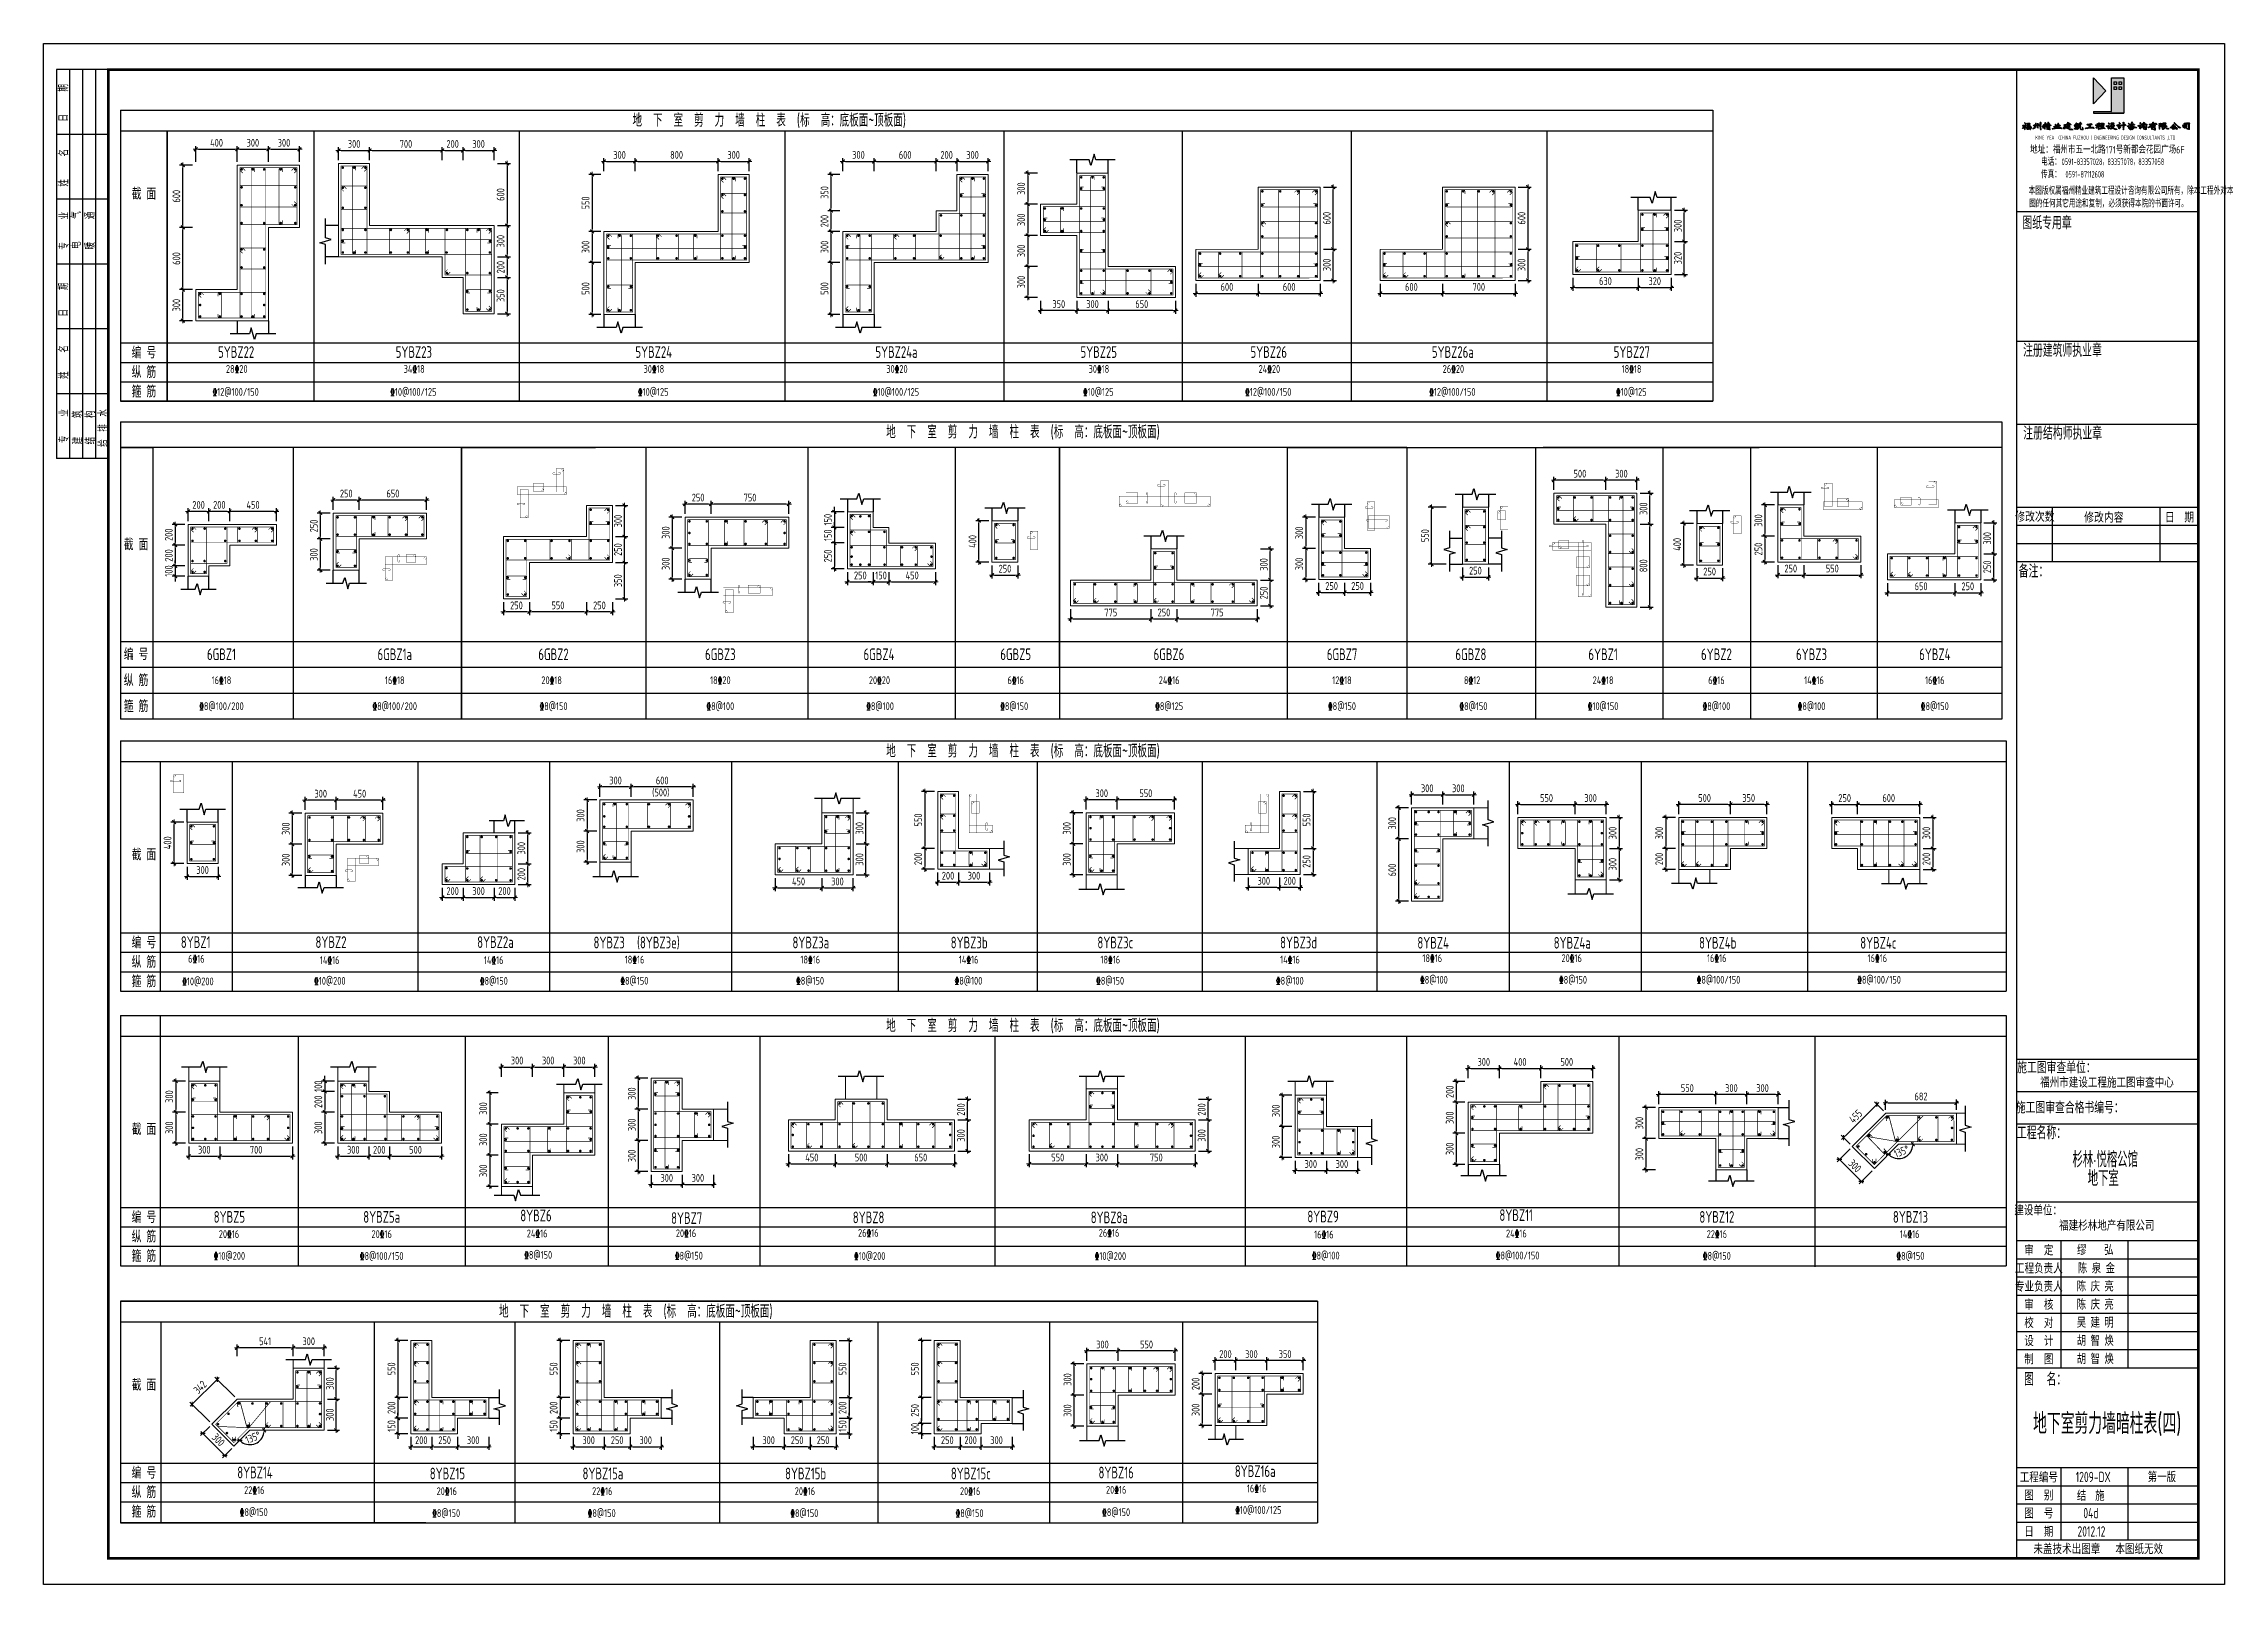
# Model space of a CAD drawing. Extents: x 292423 to 376523, y 106557 to 361882.
# Drawn here: x 292423 to 376523, y 106557 to 165957 of the extents above; entities that cross this region are included whole.
import ezdxf
from ezdxf.enums import TextEntityAlignment as Align

# ---------------------------------------------------------------- set-up
doc = ezdxf.new("R2010")
doc.units = 0
doc.header["$LTSCALE"] = 1000
doc.layers.get('0').update_dxf_attribs({"linetype": 'CONTINUOUS'})
doc.layers.get('Defpoints').update_dxf_attribs({"linetype": 'CONTINUOUS'})
for name, color, linetype in [('1508', 2, 'CONTINUOUS'), ('DQ', 7, 'CONTINUOUS'), ('Note', 7, 'CONTINUOUS'), ('PUB_TITLE', 4, 'CONTINUOUS'), ('TAB', 7, 'CONTINUOUS'), ('TEXT', 7, 'CONTINUOUS'), ('THIN', 7, 'CONTINUOUS'), ('tk', 7, 'CONTINUOUS'), ('tk图框', 7, 'CONTINUOUS')]:
    doc.layers.add(name, color=color, linetype=linetype)
for name, color, linetype, lineweight in [('REIN', 6, 'CONTINUOUS', 18), ('Z-柱大样外框', 7, 'ByLayer', 18), ('Z-详图标注', 3, 'CONTINUOUS', 18)]:
    doc.layers.add(name, color=color, linetype=linetype, lineweight=lineweight)
doc.styles.add('DX', font='tssdeng.shx', dxfattribs={"width": 0.7, "bigfont": 'tssdchn.shx'})
doc.styles.add('hztxt', font='tssdeng.shx', dxfattribs={"width": 0.7, "bigfont": 'tssdchn.shx'})
doc.styles.add('HZTXT2', font='tssdeng.shx', dxfattribs={"width": 0.7, "bigfont": 'tssdchn.shx'})
doc.styles.get("Standard").update_dxf_attribs({"font": 'tssdeng.shx', "width": 0.7, "bigfont": 'tssdchn.shx'})
doc.styles.add('TCCAD_Dimension', font='Tssdeng.shx', dxfattribs={"width": 0.7, "bigfont": 'tssdchn.shx'})
doc.styles.add('TK', font='tssdeng.shx', dxfattribs={"width": 0.7, "bigfont": 'tssdchn.shx'})
doc.dimstyles.new('TCCAD_25_100', dxfattribs={"dimtxt": 300, "dimasz": 100, "dimexe": 125, "dimexo": 125, "dimgap": 100, "dimtad": 1, "dimdec": 0, "dimlfac": 0.25, "dimzin": 0, "dimdsep": 46, "dimtxsty": 'TCCAD_Dimension', "dimblk": '_TCDBK25_100', "dimcen": 0, "dimclrt": 7, "dimadec": 0, "dimazin": 0, "dimtfac": 1, "dimtdec": 0, "dimtix": 1, "dimtmove": 2, "dimatfit": 3, "dimfxl": 0, "dimtolj": 1, "dimtzin": 0, "dimarcsym": 0})

msp = doc.modelspace()

# ---------------------------------------------------------------- texts
at = {"layer": 'Note', "color": 7, "width": 0.7}
for s, height, p in [('地  下  室  剪  力  墙  柱  表  (标  高：底板面~顶板面)', 500, (320405, 163008.5, 0)), ('地  下  室  剪  力  墙  柱  表  (标  高：底板面~顶板面)', 500, (330190.8, 150991.1, 0)), ('地  下  室  剪  力  墙  柱  表  (标  高：底板面~顶板面)', 500, (330190.8, 138692, 0)), ('地  下  室  剪  力  墙  柱  表  (标  高：底板面~顶板面)', 500, (330190.8, 128104.2, 0)), ('地  下  室  剪  力  墙  柱  表  (标  高：底板面~顶板面)', 500, (315260.7, 117089.2, 0)), ('地下室剪力墙暗柱表(四)', 800, (372006, 112763.2))]:
    msp.add_text(s, height=height, dxfattribs=at).set_placement(p, align=Align.MIDDLE)
at = {"layer": 'PUB_TITLE', "color": 200, "linetype": 'ByBlock', "width": 0.7}
msp.add_text('04d', height=400, dxfattribs=at).set_placement((371083.2, 109106.8))
at = {"layer": 'TAB', "width": 0.7}
for s, height, p in [('5YBZ22', 450, (299847.1, 154067.7, 0)), ('5YBZ23', 450, (306700.4, 154067.7, 0)), ('5YBZ24', 450, (315951.1, 154067.7, 0)), ('5YBZ24a', 450, (325312.5, 154067.7, 0)), ('5YBZ25', 450, (333113.6, 154067.7, 0)), ('5YBZ26', 450, (339669.2, 154067.7, 0)), ('5YBZ26a', 450, (346769.4, 154067.7, 0)), ('5YBZ27', 450, (353670.1, 154067.7, 0)), ('%%13212@100/150', 300, (299828.1, 152528.8, 0)), ('%%13210@100/125', 300, (306681.3, 152528.8, 0)), ('%%13210@125', 300, (315932.1, 152528.8, 0)), ('%%13210@100/125', 300, (325293.5, 152528.8, 0)), ('%%13210@125', 300, (333094.6, 152528.8, 0)), ('%%13212@100/150', 300, (339650.2, 152528.8, 0)), ('%%13212@100/150', 300, (346750.3, 152528.8, 0)), ('%%13210@125', 300, (353651.1, 152528.8, 0)), ('截 面', 450, (295987.3, 146647)), ('编 号', 450, (295987.3, 142413.6)), ('6GBZ1', 450, (299281.7, 142413.6)), ('6GBZ1a', 450, (305964.4, 142413.6)), ('6GBZ2', 450, (312087.7, 142413.6)), ('6GBZ3', 450, (318520.4, 142413.6)), ('6GBZ4', 450, (324636.8, 142413.6)), ('6GBZ5', 450, (329910.6, 142413.6)), ('6GBZ6', 450, (335819.9, 142413.6)), ('6GBZ7', 450, (342497.1, 142413.6)), ('6GBZ8', 450, (347464.8, 142413.6)), ('6YBZ1', 450, (352562.6, 142413.6)), ('6YBZ2', 450, (356933.6, 142413.6)), ('6YBZ3', 450, (360601, 142413.6)), ('6YBZ4', 450, (365355.7, 142413.6)), ('纵 筋', 450, (295987.3, 141413.6)), ('16%%13218', 300, (299281.7, 141413.6)), ('16%%13218', 300, (305964.4, 141413.6)), ('20%%13218 ', 300, (312087.7, 141413.6)), ('18%%13220', 300, (318520.4, 141413.6)), ('20%%13220', 300, (324656.2, 141413.6)), ('6%%13216', 300, (329910.6, 141413.6)), ('24%%13216', 300, (335828.4, 141413.6)), ('12%%13218', 300, (342493, 141413.6)), ('8%%13212', 300, (347512.2, 141413.6)), ('24%%13218', 300, (352562.6, 141413.6)), ('6%%13216', 300, (356933.6, 141413.6)), ('14%%13216', 300, (360696.1, 141413.6)), ('16%%13216', 300, (365355.7, 141413.6)), ('箍 筋', 450, (295987.3, 140413.6)), ('%%1328@100/200', 300, (299281.7, 140413.6)), ('%%1328@100/200', 300, (305964.4, 140413.6)), ('%%1328@150', 300, (312087.7, 140413.6)), ('%%1328@100', 300, (318520.4, 140413.6)), ('%%1328@100', 300, (324679.9, 140413.6)), ('%%1328@150', 300, (329852.5, 140413.6)), ('%%1328@125', 300, (335828.4, 140413.6)), ('%%1328@150', 300, (342493, 140413.6)), ('%%1328@150', 300, (347563.2, 140413.6)), ('%%13210@150', 300, (352562.6, 140413.6)), ('%%1328@100', 300, (356933.6, 140413.6)), ('%%1328@100', 300, (360601, 140413.6)), ('%%1328@150', 300, (365355.7, 140413.6)), ('8YBZ1', 450, (298285.2, 131316)), ('8YBZ2', 450, (303505.1, 131317.4)), ('8YBZ2a', 450, (309847, 131317.4)), ('8YBZ3', 450, (314231.3, 131301.8)), ('(8YBZ3e)', 450, (316129.9, 131301.8)), ('8YBZ3a', 450, (322009.9, 131301.8)), ('8YBZ3b', 450, (328116.1, 131301.8)), ('8YBZ3c', 450, (333752, 131301.8)), ('8YBZ3d', 450, (340819.5, 131301.8)), ('8YBZ4', 450, (346009.2, 131291.2)), ('8YBZ4a', 450, (351373.2, 131291.2)), ('8YBZ4b', 450, (356983.9, 131291.2)), ('8YBZ4c', 450, (363177, 131291.2)), ('%%13210@200', 300, (298373.1, 129804)), ('%%13210@200', 300, (303460.7, 129822.6)), ('%%1328@150', 300, (309785.6, 129822.6)), ('%%1328@150', 300, (315205.4, 129828.6)), ('%%1328@150', 300, (321980.6, 129828.6)), ('%%1328@100', 300, (328089.6, 129828.6)), ('%%1328@150', 300, (333551.6, 129828.6)), ('%%1328@100', 300, (340481.9, 129828.6)), ('%%1328@100', 300, (346038.6, 129867.1)), ('%%1328@150', 300, (351402.6, 129867.1)), ('%%1328@100/150', 300, (357013.3, 129867.1)), ('%%1328@100/150', 300, (363206.4, 129867.1)), ('8YBZ5', 450, (299586.7, 120724.1)), ('8YBZ5a', 450, (305459.6, 120724.1)), ('8YBZ6', 450, (311409.4, 120777.5)), ('8YBZ7', 450, (317222.4, 120678.7)), ('8YBZ8', 450, (324237, 120704.9)), ('8YBZ8a', 450, (333519.8, 120704.9)), ('8YBZ9', 450, (341764, 120738.5)), ('8YBZ11', 450, (349211.1, 120793.8)), ('8YBZ12', 450, (356949.6, 120724.1)), ('8YBZ13', 450, (364416.1, 120724.1)), ('%%1328@150', 300, (311495.8, 119259)), ('%%1328@150', 300, (317305.8, 119228)), ('%%1328@100', 300, (341867.6, 119233.7)), ('%%1328@100/150', 300, (349266.4, 119236.8)), ('%%13210@200', 300, (299586.7, 119221.2)), ('%%1328@100/150', 300, (305459.6, 119215.5)), ('%%13210@200', 300, (324280.2, 119214.9)), ('%%13210@200', 300, (333562.9, 119214.9)), ('%%1328@150', 300, (356949.6, 119221.2)), ('%%1328@150', 300, (364416.1, 119221.2)), ('8YBZ14', 450, (300573.4, 110869.8)), ('8YBZ15', 450, (307995, 110830.7)), ('8YBZ15a', 450, (313992.1, 110830.7)), ('8YBZ15b', 450, (321807.8, 110830.7)), ('8YBZ15c', 450, (328179.1, 110830.7)), ('8YBZ16', 450, (333784.1, 110867.9)), ('8YBZ16a', 450, (339146.5, 110921.3)), ('%%1328@150', 300, (300525.6, 109341.3)), ('%%1328@150', 300, (307947.2, 109302.2)), ('%%1328@150', 300, (313944.3, 109302.2)), ('%%1328@150', 300, (321759.9, 109302.2)), ('%%1328@150', 300, (328131.3, 109302.2)), ('%%1328@150', 300, (333784.1, 109336.6)), ('%%13210@100/125', 300, (339270, 109423.2))]:
    msp.add_text(s, height=height, dxfattribs=at).set_placement(p, align=Align.MIDDLE_CENTER)
for s, p in [('28%%13220', (299454, 153173.8, 0)), ('34%%13218', (306307.2, 153173.8, 0)), ('30%%13218', (315558, 153173.8, 0)), ('30%%13220', (324919.3, 153173.8, 0)), ('30%%13218', (332720.5, 153173.8, 0)), ('24%%13220', (339276.1, 153173.8, 0)), ('26%%13220', (346376.2, 153173.8, 0)), ('18%%13218', (353276.9, 153173.8, 0)), ('6%%13216', (297996.8, 130433.3)), ('14%%13216', (303075.7, 130382.5)), ('14%%13216', (309400.6, 130382.5)), ('18%%13216', (314831.9, 130402.5)), ('18%%13216', (321607.1, 130402.5)), ('14%%13216', (327716.1, 130402.5)), ('18%%13216', (333178.1, 130402.5)), ('14%%13216', (340108.4, 130402.5)), ('18%%13216', (345594.8, 130458.6)), ('20%%13216', (350958.8, 130458.6)), ('16%%13216', (356569.5, 130458.6)), ('16%%13216', (362762.5, 130458.6)), ('20%%13216', (299178.8, 119821.2)), ('20%%13216', (305067.9, 119821.2)), ('24%%13216', (311054.8, 119845)), ('20%%13216', (316803, 119852.6)), ('26%%13216', (323830.8, 119865.6)), ('26%%13216', (333113.5, 119865.6)), ('16%%13216', (341418.9, 119804.2)), ('24%%13216', (348817.4, 119845.4)), ('22%%13216', (356557.9, 119821.2)), ('14%%13216', (364008.2, 119821.2)), ('22%%13216', (300155.3, 109948.5)), ('20%%13216', (307576.9, 109909.4)), ('22%%13216', (313574, 109909.4)), ('20%%13216', (321389.7, 109909.4)), ('20%%13216', (327761.1, 109909.4)), ('20%%13216', (333392.4, 109965)), ('16%%13216', (338826.2, 110014.6))]:
    msp.add_text(s, height=300, dxfattribs=at).set_placement(p, align=Align.BOTTOM_LEFT)
at = {"layer": 'TEXT', "color": 7, "width": 0.7}
for s, p in [('截 面', (296291.9, 160167.4)), ('编 号', (296291.9, 154043.8, 0)), ('纵 筋', (296291.9, 153293.8, 0)), ('箍 筋', (296291.9, 152543.8, 0)), ('截 面', (296291.9, 134692)), ('编 号', (296291.9, 131303.2)), ('纵 筋', (296291.9, 130553.2)), ('箍 筋', (296291.9, 129803.2)), ('截 面', (296291.9, 124104.3)), ('编 号', (296291.9, 120715.5)), ('纵 筋', (296291.9, 119965.5)), ('箍 筋', (296291.9, 119215.5)), ('截 面', (296291.9, 114248.1)), ('编 号', (296291.9, 110859.3)), ('纵 筋', (296291.9, 110109.3)), ('箍 筋', (296291.9, 109359.3))]:
    msp.add_text(s, height=450, dxfattribs=at).set_placement(p, align=Align.MIDDLE_CENTER)
at = {"layer": 'Z-详图标注', "color": 7, "style": 'TCCAD_Dimension', "width": 0.7}
msp.add_text('(500)', height=300, dxfattribs=at).set_placement((315890.5, 136936.7))

# ---------------------------------------------------------------- blocks, each defined once
blk = doc.blocks.new('_TCDBK25_100')
blk.add_line((-1, 0), (1, 0))
at = {"const_width": 0.5}
blk.add_lwpolyline([(-0.7, -0.7), (0.7, 0.7)], dxfattribs=at)
blk = doc.blocks.new('*D120')
at = {"layer": 'Defpoints', "color": 0}
for p in [(313358, 144551), (313358, 144051), (314358, 144551)]:
    blk.add_point(p, dxfattribs=at)
at = {"layer": 'Z-详图标注', "color": 0, "lineweight": -2}
for p, q in [((313358, 144426), (313358, 143926)), ((314258, 144051), (313458, 144051)), ((314358, 144426), (314358, 143926))]:
    blk.add_line(p, q, dxfattribs=at)
at = {"layer": 'Z-详图标注', "color": 0, "lineweight": -2, "xscale": 100, "yscale": 100, "zscale": 100, "rotation": 180}
blk.add_blockref('_TCDBK25_100', (313358, 144051), dxfattribs=at)
at = {"layer": 'Z-详图标注', "color": 0, "lineweight": -2, "xscale": 100, "yscale": 100, "zscale": 100}
blk.add_blockref('_TCDBK25_100', (314358, 144051), dxfattribs=at)
at = {"layer": 'Z-详图标注', "color": 7, "insert": (313858, 144301), "char_height": 300, "attachment_point": 5, "style": 'TCCAD_Dimension'}
blk.add_mtext('\\A1;250', dxfattribs=at)
blk = doc.blocks.new('*D121')
at = {"layer": 'Defpoints', "color": 0}
for p in [(311158, 144551), (311158, 144051), (313358, 144551)]:
    blk.add_point(p, dxfattribs=at)
at = {"layer": 'Z-详图标注', "color": 0, "lineweight": -2}
for p, q in [((311158, 144426), (311158, 143926)), ((313258, 144051), (311258, 144051)), ((313358, 144426), (313358, 143926))]:
    blk.add_line(p, q, dxfattribs=at)
at = {"layer": 'Z-详图标注', "color": 0, "lineweight": -2, "xscale": 100, "yscale": 100, "zscale": 100, "rotation": 180}
blk.add_blockref('_TCDBK25_100', (311158, 144051), dxfattribs=at)
at = {"layer": 'Z-详图标注', "color": 0, "lineweight": -2, "xscale": 100, "yscale": 100, "zscale": 100}
blk.add_blockref('_TCDBK25_100', (313358, 144051), dxfattribs=at)
at = {"layer": 'Z-详图标注', "color": 7, "insert": (312258, 144301), "char_height": 300, "attachment_point": 5, "style": 'TCCAD_Dimension'}
blk.add_mtext('\\A1;550', dxfattribs=at)
blk = doc.blocks.new('*D122')
at = {"layer": 'Defpoints', "color": 0}
for p in [(310158, 144551), (310158, 144051), (311158, 144551)]:
    blk.add_point(p, dxfattribs=at)
at = {"layer": 'Z-详图标注', "color": 0, "lineweight": -2}
for p, q in [((310158, 144426), (310158, 143926)), ((311058, 144051), (310258, 144051)), ((311158, 144426), (311158, 143926))]:
    blk.add_line(p, q, dxfattribs=at)
at = {"layer": 'Z-详图标注', "color": 0, "lineweight": -2, "xscale": 100, "yscale": 100, "zscale": 100, "rotation": 180}
blk.add_blockref('_TCDBK25_100', (310158, 144051), dxfattribs=at)
at = {"layer": 'Z-详图标注', "color": 0, "lineweight": -2, "xscale": 100, "yscale": 100, "zscale": 100}
blk.add_blockref('_TCDBK25_100', (311158, 144051), dxfattribs=at)
at = {"layer": 'Z-详图标注', "color": 7, "insert": (310658, 144301), "char_height": 300, "attachment_point": 5, "style": 'TCCAD_Dimension'}
blk.add_mtext('\\A1;250', dxfattribs=at)
blk = doc.blocks.new('*D123')
at = {"layer": 'Defpoints', "color": 0}
for p in [(314358, 145951), (314823, 145951), (314358, 144551)]:
    blk.add_point(p, dxfattribs=at)
at = {"layer": 'Z-详图标注', "color": 0, "lineweight": -2}
for p, q in [((314483, 145951), (314948, 145951)), ((314823, 144651), (314823, 145851)), ((314483, 144551), (314948, 144551))]:
    blk.add_line(p, q, dxfattribs=at)
at = {"layer": 'Z-详图标注', "color": 0, "lineweight": -2, "xscale": 100, "yscale": 100, "zscale": 100}
for p, rotation in [((314823, 145951), 90), ((314823, 144551), 270)]:
    blk.add_blockref('_TCDBK25_100', p, dxfattribs=dict(at, rotation=rotation))
at = {"layer": 'Z-详图标注', "color": 7, "insert": (314573, 145251), "char_height": 300, "attachment_point": 5, "rotation": 90, "style": 'TCCAD_Dimension'}
blk.add_mtext('\\A1;350', dxfattribs=at)
blk = doc.blocks.new('*D124')
at = {"layer": 'Defpoints', "color": 0}
for p in [(314358, 146951), (314823, 146951), (314358, 145951)]:
    blk.add_point(p, dxfattribs=at)
at = {"layer": 'Z-详图标注', "color": 0, "lineweight": -2}
for p, q in [((314483, 146951), (314948, 146951)), ((314823, 146051), (314823, 146851)), ((314483, 145951), (314948, 145951))]:
    blk.add_line(p, q, dxfattribs=at)
at = {"layer": 'Z-详图标注', "color": 0, "lineweight": -2, "xscale": 100, "yscale": 100, "zscale": 100}
for p, rotation in [((314823, 146951), 90), ((314823, 145951), 270)]:
    blk.add_blockref('_TCDBK25_100', p, dxfattribs=dict(at, rotation=rotation))
at = {"layer": 'Z-详图标注', "color": 7, "insert": (314573, 146451), "char_height": 300, "attachment_point": 5, "rotation": 90, "style": 'TCCAD_Dimension'}
blk.add_mtext('\\A1;250', dxfattribs=at)
blk = doc.blocks.new('*D125')
at = {"layer": 'Defpoints', "color": 0}
for p in [(314358, 148151), (314823, 148151), (314358, 146951)]:
    blk.add_point(p, dxfattribs=at)
at = {"layer": 'Z-详图标注', "color": 0, "lineweight": -2}
for p, q in [((314483, 148151), (314948, 148151)), ((314823, 147051), (314823, 148051)), ((314483, 146951), (314948, 146951))]:
    blk.add_line(p, q, dxfattribs=at)
at = {"layer": 'Z-详图标注', "color": 0, "lineweight": -2, "xscale": 100, "yscale": 100, "zscale": 100}
for p, rotation in [((314823, 148151), 90), ((314823, 146951), 270)]:
    blk.add_blockref('_TCDBK25_100', p, dxfattribs=dict(at, rotation=rotation))
at = {"layer": 'Z-详图标注', "color": 7, "insert": (314573, 147551), "char_height": 300, "attachment_point": 5, "rotation": 90, "style": 'TCCAD_Dimension'}
blk.add_mtext('\\A1;300', dxfattribs=at)
blk = doc.blocks.new('*D126')
at = {"layer": 'Defpoints', "color": 0}
for p in [(299599, 147924), (299599, 147424), (301399, 147424)]:
    blk.add_point(p, dxfattribs=at)
at = {"layer": 'Z-详图标注', "color": 0, "lineweight": -2}
for p, q in [((299599, 147549), (299599, 148049)), ((301399, 147549), (301399, 148049)), ((301299, 147924), (299699, 147924))]:
    blk.add_line(p, q, dxfattribs=at)
at = {"layer": 'Z-详图标注', "color": 0, "lineweight": -2, "xscale": 100, "yscale": 100, "zscale": 100, "rotation": 180}
blk.add_blockref('_TCDBK25_100', (299599, 147924), dxfattribs=at)
at = {"layer": 'Z-详图标注', "color": 0, "lineweight": -2, "xscale": 100, "yscale": 100, "zscale": 100}
blk.add_blockref('_TCDBK25_100', (301399, 147924), dxfattribs=at)
at = {"layer": 'Z-详图标注', "color": 7, "insert": (300499, 148174), "char_height": 300, "attachment_point": 5, "style": 'TCCAD_Dimension'}
blk.add_mtext('\\A1;450', dxfattribs=at)
blk = doc.blocks.new('*D127')
at = {"layer": 'Defpoints', "color": 0}
for p in [(297999, 147924), (297999, 147424), (298799, 147424)]:
    blk.add_point(p, dxfattribs=at)
at = {"layer": 'Z-详图标注', "color": 0, "lineweight": -2}
for p, q in [((297999, 147549), (297999, 148049)), ((298799, 147549), (298799, 148049)), ((298699, 147924), (298099, 147924))]:
    blk.add_line(p, q, dxfattribs=at)
at = {"layer": 'Z-详图标注', "color": 0, "lineweight": -2, "xscale": 100, "yscale": 100, "zscale": 100, "rotation": 180}
blk.add_blockref('_TCDBK25_100', (297999, 147924), dxfattribs=at)
at = {"layer": 'Z-详图标注', "color": 0, "lineweight": -2, "xscale": 100, "yscale": 100, "zscale": 100}
blk.add_blockref('_TCDBK25_100', (298799, 147924), dxfattribs=at)
at = {"layer": 'Z-详图标注', "color": 7, "insert": (298399, 148174), "char_height": 300, "attachment_point": 5, "style": 'TCCAD_Dimension'}
blk.add_mtext('\\A1;200', dxfattribs=at)
blk = doc.blocks.new('*D128')
at = {"layer": 'Defpoints', "color": 0}
for p in [(297999, 147424), (297499, 146624), (297999, 146624)]:
    blk.add_point(p, dxfattribs=at)
at = {"layer": 'Z-详图标注', "color": 0, "lineweight": -2}
for p, q in [((297874, 147424), (297374, 147424)), ((297499, 147324), (297499, 146724)), ((297874, 146624), (297374, 146624))]:
    blk.add_line(p, q, dxfattribs=at)
at = {"layer": 'Z-详图标注', "color": 0, "lineweight": -2, "xscale": 100, "yscale": 100, "zscale": 100}
for p, rotation in [((297499, 147424), 90), ((297499, 146624), 270)]:
    blk.add_blockref('_TCDBK25_100', p, dxfattribs=dict(at, rotation=rotation))
at = {"layer": 'Z-详图标注', "color": 7, "insert": (297249, 147024), "char_height": 300, "attachment_point": 5, "rotation": 90, "style": 'TCCAD_Dimension'}
blk.add_mtext('\\A1;200', dxfattribs=at)
blk = doc.blocks.new('*D129')
at = {"layer": 'Defpoints', "color": 0}
for p in [(297999, 146624), (297499, 145824), (297999, 145824)]:
    blk.add_point(p, dxfattribs=at)
at = {"layer": 'Z-详图标注', "color": 0, "lineweight": -2}
for p, q in [((297874, 146624), (297374, 146624)), ((297499, 146524), (297499, 145924)), ((297874, 145824), (297374, 145824))]:
    blk.add_line(p, q, dxfattribs=at)
at = {"layer": 'Z-详图标注', "color": 0, "lineweight": -2, "xscale": 100, "yscale": 100, "zscale": 100}
for p, rotation in [((297499, 146624), 90), ((297499, 145824), 270)]:
    blk.add_blockref('_TCDBK25_100', p, dxfattribs=dict(at, rotation=rotation))
at = {"layer": 'Z-详图标注', "color": 7, "insert": (297249, 146224), "char_height": 300, "attachment_point": 5, "rotation": 90, "style": 'TCCAD_Dimension'}
blk.add_mtext('\\A1;200', dxfattribs=at)
blk = doc.blocks.new('*D130')
at = {"layer": 'Defpoints', "color": 0}
for p in [(318163, 148205), (318163, 147705), (321163, 147705)]:
    blk.add_point(p, dxfattribs=at)
at = {"layer": 'Z-详图标注', "color": 0, "lineweight": -2}
for p, q in [((318163, 147830), (318163, 148330)), ((321063, 148205), (318263, 148205)), ((321163, 147830), (321163, 148330))]:
    blk.add_line(p, q, dxfattribs=at)
at = {"layer": 'Z-详图标注', "color": 0, "lineweight": -2, "xscale": 100, "yscale": 100, "zscale": 100, "rotation": 180}
blk.add_blockref('_TCDBK25_100', (318163, 148205), dxfattribs=at)
at = {"layer": 'Z-详图标注', "color": 0, "lineweight": -2, "xscale": 100, "yscale": 100, "zscale": 100}
blk.add_blockref('_TCDBK25_100', (321163, 148205), dxfattribs=at)
at = {"layer": 'Z-详图标注', "color": 7, "insert": (319663, 148455), "char_height": 300, "attachment_point": 5, "style": 'TCCAD_Dimension'}
blk.add_mtext('\\A1;750', dxfattribs=at)
blk = doc.blocks.new('*D131')
at = {"layer": 'Defpoints', "color": 0}
for p in [(317163, 148205), (317163, 147705), (318163, 147705)]:
    blk.add_point(p, dxfattribs=at)
at = {"layer": 'Z-详图标注', "color": 0, "lineweight": -2}
for p, q in [((317163, 147830), (317163, 148330)), ((318063, 148205), (317263, 148205)), ((318163, 147830), (318163, 148330))]:
    blk.add_line(p, q, dxfattribs=at)
at = {"layer": 'Z-详图标注', "color": 0, "lineweight": -2, "xscale": 100, "yscale": 100, "zscale": 100, "rotation": 180}
blk.add_blockref('_TCDBK25_100', (317163, 148205), dxfattribs=at)
at = {"layer": 'Z-详图标注', "color": 0, "lineweight": -2, "xscale": 100, "yscale": 100, "zscale": 100}
blk.add_blockref('_TCDBK25_100', (318163, 148205), dxfattribs=at)
at = {"layer": 'Z-详图标注', "color": 7, "insert": (317663, 148455), "char_height": 300, "attachment_point": 5, "style": 'TCCAD_Dimension'}
blk.add_mtext('\\A1;250', dxfattribs=at)
blk = doc.blocks.new('*D132')
at = {"layer": 'Defpoints', "color": 0}
for p in [(317163, 147705), (316663, 146505), (317163, 146505)]:
    blk.add_point(p, dxfattribs=at)
at = {"layer": 'Z-详图标注', "color": 0, "lineweight": -2}
for p, q in [((317038, 147705), (316538, 147705)), ((316663, 147605), (316663, 146605)), ((317038, 146505), (316538, 146505))]:
    blk.add_line(p, q, dxfattribs=at)
at = {"layer": 'Z-详图标注', "color": 0, "lineweight": -2, "xscale": 100, "yscale": 100, "zscale": 100}
for p, rotation in [((316663, 147705), 90), ((316663, 146505), 270)]:
    blk.add_blockref('_TCDBK25_100', p, dxfattribs=dict(at, rotation=rotation))
at = {"layer": 'Z-详图标注', "color": 7, "insert": (316413, 147105), "char_height": 300, "attachment_point": 5, "rotation": 90, "style": 'TCCAD_Dimension'}
blk.add_mtext('\\A1;300', dxfattribs=at)
blk = doc.blocks.new('*D133')
at = {"layer": 'Defpoints', "color": 0}
for p in [(317163, 146505), (316663, 145305), (317163, 145305)]:
    blk.add_point(p, dxfattribs=at)
at = {"layer": 'Z-详图标注', "color": 0, "lineweight": -2}
for p, q in [((317038, 146505), (316538, 146505)), ((316663, 146405), (316663, 145405)), ((317038, 145305), (316538, 145305))]:
    blk.add_line(p, q, dxfattribs=at)
at = {"layer": 'Z-详图标注', "color": 0, "lineweight": -2, "xscale": 100, "yscale": 100, "zscale": 100}
for p, rotation in [((316663, 146505), 90), ((316663, 145305), 270)]:
    blk.add_blockref('_TCDBK25_100', p, dxfattribs=dict(at, rotation=rotation))
at = {"layer": 'Z-详图标注', "color": 7, "insert": (316413, 145905), "char_height": 300, "attachment_point": 5, "rotation": 90, "style": 'TCCAD_Dimension'}
blk.add_mtext('\\A1;300', dxfattribs=at)
blk = doc.blocks.new('*D134')
at = {"layer": 'Defpoints', "color": 0}
for p in [(328995, 145965), (329995, 145965), (329995, 145465)]:
    blk.add_point(p, dxfattribs=at)
at = {"layer": 'Z-详图标注', "color": 0, "lineweight": -2}
for p, q in [((328995, 145840), (328995, 145340)), ((329995, 145840), (329995, 145340)), ((329095, 145465), (329895, 145465))]:
    blk.add_line(p, q, dxfattribs=at)
at = {"layer": 'Z-详图标注', "color": 0, "lineweight": -2, "xscale": 100, "yscale": 100, "zscale": 100, "rotation": 180}
blk.add_blockref('_TCDBK25_100', (328995, 145465), dxfattribs=at)
at = {"layer": 'Z-详图标注', "color": 0, "lineweight": -2, "xscale": 100, "yscale": 100, "zscale": 100}
blk.add_blockref('_TCDBK25_100', (329995, 145465), dxfattribs=at)
at = {"layer": 'Z-详图标注', "color": 7, "insert": (329495, 145715), "char_height": 300, "attachment_point": 5, "style": 'TCCAD_Dimension'}
blk.add_mtext('\\A1;250', dxfattribs=at)
blk = doc.blocks.new('*D135')
at = {"layer": 'Defpoints', "color": 0}
for p in [(328495, 147565), (328995, 147565), (328995, 145965)]:
    blk.add_point(p, dxfattribs=at)
at = {"layer": 'Z-详图标注', "color": 0, "lineweight": -2}
for p, q in [((328870, 147565), (328370, 147565)), ((328495, 146065), (328495, 147465)), ((328870, 145965), (328370, 145965))]:
    blk.add_line(p, q, dxfattribs=at)
at = {"layer": 'Z-详图标注', "color": 0, "lineweight": -2, "xscale": 100, "yscale": 100, "zscale": 100}
for p, rotation in [((328495, 147565), 90), ((328495, 145965), 270)]:
    blk.add_blockref('_TCDBK25_100', p, dxfattribs=dict(at, rotation=rotation))
at = {"layer": 'Z-详图标注', "color": 7, "insert": (328245, 146765), "char_height": 300, "attachment_point": 5, "rotation": 90, "style": 'TCCAD_Dimension'}
blk.add_mtext('\\A1;400', dxfattribs=at)
blk = doc.blocks.new('*D136')
at = {"layer": 'Defpoints', "color": 0}
for p in [(353869, 147427), (354369, 147427), (353869, 144227)]:
    blk.add_point(p, dxfattribs=at)
at = {"layer": 'Z-详图标注', "color": 0, "lineweight": -2}
for p, q in [((353994, 147427), (354494, 147427)), ((354369, 144327), (354369, 147327)), ((353994, 144227), (354494, 144227))]:
    blk.add_line(p, q, dxfattribs=at)
at = {"layer": 'Z-详图标注', "color": 0, "lineweight": -2, "xscale": 100, "yscale": 100, "zscale": 100}
for p, rotation in [((354369, 147427), 90), ((354369, 144227), 270)]:
    blk.add_blockref('_TCDBK25_100', p, dxfattribs=dict(at, rotation=rotation))
at = {"layer": 'Z-详图标注', "color": 7, "insert": (354119, 145827), "char_height": 300, "attachment_point": 5, "rotation": 90, "style": 'TCCAD_Dimension'}
blk.add_mtext('\\A1;800', dxfattribs=at)
blk = doc.blocks.new('*D137')
at = {"layer": 'Defpoints', "color": 0}
for p in [(353869, 148627), (354369, 148627), (353869, 147427)]:
    blk.add_point(p, dxfattribs=at)
at = {"layer": 'Z-详图标注', "color": 0, "lineweight": -2}
for p, q in [((353994, 148627), (354494, 148627)), ((354369, 147527), (354369, 148527)), ((353994, 147427), (354494, 147427))]:
    blk.add_line(p, q, dxfattribs=at)
at = {"layer": 'Z-详图标注', "color": 0, "lineweight": -2, "xscale": 100, "yscale": 100, "zscale": 100}
for p, rotation in [((354369, 148627), 90), ((354369, 147427), 270)]:
    blk.add_blockref('_TCDBK25_100', p, dxfattribs=dict(at, rotation=rotation))
at = {"layer": 'Z-详图标注', "color": 7, "insert": (354119, 148027), "char_height": 300, "attachment_point": 5, "rotation": 90, "style": 'TCCAD_Dimension'}
blk.add_mtext('\\A1;300', dxfattribs=at)
blk = doc.blocks.new('*D138')
at = {"layer": 'Defpoints', "color": 0}
for p in [(352669, 149127), (352669, 148627), (353869, 148627)]:
    blk.add_point(p, dxfattribs=at)
at = {"layer": 'Z-详图标注', "color": 0, "lineweight": -2}
for p, q in [((352669, 148752), (352669, 149252)), ((353769, 149127), (352769, 149127)), ((353869, 148752), (353869, 149252))]:
    blk.add_line(p, q, dxfattribs=at)
at = {"layer": 'Z-详图标注', "color": 0, "lineweight": -2, "xscale": 100, "yscale": 100, "zscale": 100, "rotation": 180}
blk.add_blockref('_TCDBK25_100', (352669, 149127), dxfattribs=at)
at = {"layer": 'Z-详图标注', "color": 0, "lineweight": -2, "xscale": 100, "yscale": 100, "zscale": 100}
blk.add_blockref('_TCDBK25_100', (353869, 149127), dxfattribs=at)
at = {"layer": 'Z-详图标注', "color": 7, "insert": (353269, 149377), "char_height": 300, "attachment_point": 5, "style": 'TCCAD_Dimension'}
blk.add_mtext('\\A1;300', dxfattribs=at)
blk = doc.blocks.new('*D139')
at = {"layer": 'Defpoints', "color": 0}
for p in [(350669, 149127), (350669, 148627), (352669, 148627)]:
    blk.add_point(p, dxfattribs=at)
at = {"layer": 'Z-详图标注', "color": 0, "lineweight": -2}
for p, q in [((350669, 148752), (350669, 149252)), ((352569, 149127), (350769, 149127)), ((352669, 148752), (352669, 149252))]:
    blk.add_line(p, q, dxfattribs=at)
at = {"layer": 'Z-详图标注', "color": 0, "lineweight": -2, "xscale": 100, "yscale": 100, "zscale": 100, "rotation": 180}
blk.add_blockref('_TCDBK25_100', (350669, 149127), dxfattribs=at)
at = {"layer": 'Z-详图标注', "color": 0, "lineweight": -2, "xscale": 100, "yscale": 100, "zscale": 100}
blk.add_blockref('_TCDBK25_100', (352669, 149127), dxfattribs=at)
at = {"layer": 'Z-详图标注', "color": 7, "insert": (351669, 149377), "char_height": 300, "attachment_point": 5, "style": 'TCCAD_Dimension'}
blk.add_mtext('\\A1;500', dxfattribs=at)
blk = doc.blocks.new('*D140')
at = {"layer": 'Defpoints', "color": 0}
for p in [(332027, 144278), (335127, 144278), (335127, 143778)]:
    blk.add_point(p, dxfattribs=at)
at = {"layer": 'Z-详图标注', "color": 0, "lineweight": -2}
for p, q in [((332027, 144153), (332027, 143653)), ((335127, 144153), (335127, 143653)), ((332127, 143778), (335027, 143778))]:
    blk.add_line(p, q, dxfattribs=at)
at = {"layer": 'Z-详图标注', "color": 0, "lineweight": -2, "xscale": 100, "yscale": 100, "zscale": 100, "rotation": 180}
blk.add_blockref('_TCDBK25_100', (332027, 143778), dxfattribs=at)
at = {"layer": 'Z-详图标注', "color": 0, "lineweight": -2, "xscale": 100, "yscale": 100, "zscale": 100}
blk.add_blockref('_TCDBK25_100', (335127, 143778), dxfattribs=at)
at = {"layer": 'Z-详图标注', "color": 7, "insert": (333577, 144028), "char_height": 300, "attachment_point": 5, "style": 'TCCAD_Dimension'}
blk.add_mtext('\\A1;775', dxfattribs=at)
blk = doc.blocks.new('*D141')
at = {"layer": 'Defpoints', "color": 0}
for p in [(335127, 144278), (336127, 144278), (336127, 143778)]:
    blk.add_point(p, dxfattribs=at)
at = {"layer": 'Z-详图标注', "color": 0, "lineweight": -2}
for p, q in [((335127, 144153), (335127, 143653)), ((336127, 144153), (336127, 143653)), ((335227, 143778), (336027, 143778))]:
    blk.add_line(p, q, dxfattribs=at)
at = {"layer": 'Z-详图标注', "color": 0, "lineweight": -2, "xscale": 100, "yscale": 100, "zscale": 100, "rotation": 180}
blk.add_blockref('_TCDBK25_100', (335127, 143778), dxfattribs=at)
at = {"layer": 'Z-详图标注', "color": 0, "lineweight": -2, "xscale": 100, "yscale": 100, "zscale": 100}
blk.add_blockref('_TCDBK25_100', (336127, 143778), dxfattribs=at)
at = {"layer": 'Z-详图标注', "color": 7, "insert": (335627, 144028), "char_height": 300, "attachment_point": 5, "style": 'TCCAD_Dimension'}
blk.add_mtext('\\A1;250', dxfattribs=at)
blk = doc.blocks.new('*D142')
at = {"layer": 'Defpoints', "color": 0}
for p in [(336127, 144278), (339228, 144278), (339228, 143778)]:
    blk.add_point(p, dxfattribs=at)
at = {"layer": 'Z-详图标注', "color": 0, "lineweight": -2}
for p, q in [((336127, 144153), (336127, 143653)), ((339228, 144153), (339228, 143653)), ((336227, 143778), (339128, 143778))]:
    blk.add_line(p, q, dxfattribs=at)
at = {"layer": 'Z-详图标注', "color": 0, "lineweight": -2, "xscale": 100, "yscale": 100, "zscale": 100, "rotation": 180}
blk.add_blockref('_TCDBK25_100', (336127, 143778), dxfattribs=at)
at = {"layer": 'Z-详图标注', "color": 0, "lineweight": -2, "xscale": 100, "yscale": 100, "zscale": 100}
blk.add_blockref('_TCDBK25_100', (339228, 143778), dxfattribs=at)
at = {"layer": 'Z-详图标注', "color": 7, "insert": (337678, 144028), "char_height": 300, "attachment_point": 5, "style": 'TCCAD_Dimension'}
blk.add_mtext('\\A1;775', dxfattribs=at)
blk = doc.blocks.new('*D143')
at = {"layer": 'Defpoints', "color": 0}
for p in [(339228, 145278), (339728, 145278), (339228, 144278)]:
    blk.add_point(p, dxfattribs=at)
at = {"layer": 'Z-详图标注', "color": 0, "lineweight": -2}
for p, q in [((339353, 145278), (339853, 145278)), ((339728, 144378), (339728, 145178)), ((339353, 144278), (339853, 144278))]:
    blk.add_line(p, q, dxfattribs=at)
at = {"layer": 'Z-详图标注', "color": 0, "lineweight": -2, "xscale": 100, "yscale": 100, "zscale": 100}
for p, rotation in [((339728, 145278), 90), ((339728, 144278), 270)]:
    blk.add_blockref('_TCDBK25_100', p, dxfattribs=dict(at, rotation=rotation))
at = {"layer": 'Z-详图标注', "color": 7, "insert": (339478, 144778), "char_height": 300, "attachment_point": 5, "rotation": 90, "style": 'TCCAD_Dimension'}
blk.add_mtext('\\A1;250', dxfattribs=at)
blk = doc.blocks.new('*D144')
at = {"layer": 'Defpoints', "color": 0}
for p in [(339228, 146478), (339728, 146478), (339228, 145278)]:
    blk.add_point(p, dxfattribs=at)
at = {"layer": 'Z-详图标注', "color": 0, "lineweight": -2}
for p, q in [((339353, 146478), (339853, 146478)), ((339728, 145378), (339728, 146378)), ((339353, 145278), (339853, 145278))]:
    blk.add_line(p, q, dxfattribs=at)
at = {"layer": 'Z-详图标注', "color": 0, "lineweight": -2, "xscale": 100, "yscale": 100, "zscale": 100}
for p, rotation in [((339728, 146478), 90), ((339728, 145278), 270)]:
    blk.add_blockref('_TCDBK25_100', p, dxfattribs=dict(at, rotation=rotation))
at = {"layer": 'Z-详图标注', "color": 7, "insert": (339478, 145878), "char_height": 300, "attachment_point": 5, "rotation": 90, "style": 'TCCAD_Dimension'}
blk.add_mtext('\\A1;300', dxfattribs=at)
blk = doc.blocks.new('*D145')
at = {"layer": 'Defpoints', "color": 0}
for p in [(356172, 145853), (357172, 145853), (357172, 145353)]:
    blk.add_point(p, dxfattribs=at)
at = {"layer": 'Z-详图标注', "color": 0, "lineweight": -2}
for p, q in [((356172, 145728), (356172, 145228)), ((357172, 145728), (357172, 145228)), ((356272, 145353), (357072, 145353))]:
    blk.add_line(p, q, dxfattribs=at)
at = {"layer": 'Z-详图标注', "color": 0, "lineweight": -2, "xscale": 100, "yscale": 100, "zscale": 100, "rotation": 180}
blk.add_blockref('_TCDBK25_100', (356172, 145353), dxfattribs=at)
at = {"layer": 'Z-详图标注', "color": 0, "lineweight": -2, "xscale": 100, "yscale": 100, "zscale": 100}
blk.add_blockref('_TCDBK25_100', (357172, 145353), dxfattribs=at)
at = {"layer": 'Z-详图标注', "color": 7, "insert": (356672, 145603), "char_height": 300, "attachment_point": 5, "style": 'TCCAD_Dimension'}
blk.add_mtext('\\A1;250', dxfattribs=at)
blk = doc.blocks.new('*D146')
at = {"layer": 'Defpoints', "color": 0}
for p in [(355672, 147453), (356172, 147453), (356172, 145853)]:
    blk.add_point(p, dxfattribs=at)
at = {"layer": 'Z-详图标注', "color": 0, "lineweight": -2}
for p, q in [((356047, 147453), (355547, 147453)), ((355672, 145953), (355672, 147353)), ((356047, 145853), (355547, 145853))]:
    blk.add_line(p, q, dxfattribs=at)
at = {"layer": 'Z-详图标注', "color": 0, "lineweight": -2, "xscale": 100, "yscale": 100, "zscale": 100}
for p, rotation in [((355672, 147453), 90), ((355672, 145853), 270)]:
    blk.add_blockref('_TCDBK25_100', p, dxfattribs=dict(at, rotation=rotation))
at = {"layer": 'Z-详图标注', "color": 7, "insert": (355422, 146653), "char_height": 300, "attachment_point": 5, "rotation": 90, "style": 'TCCAD_Dimension'}
blk.add_mtext('\\A1;400', dxfattribs=at)
blk = doc.blocks.new('*D147')
at = {"layer": 'Defpoints', "color": 0}
for p in [(359301, 148170), (358801, 146970), (359301, 146970)]:
    blk.add_point(p, dxfattribs=at)
at = {"layer": 'Z-详图标注', "color": 0, "lineweight": -2}
for p, q in [((359176, 148170), (358676, 148170)), ((358801, 148070), (358801, 147070)), ((359176, 146970), (358676, 146970))]:
    blk.add_line(p, q, dxfattribs=at)
at = {"layer": 'Z-详图标注', "color": 0, "lineweight": -2, "xscale": 100, "yscale": 100, "zscale": 100}
for p, rotation in [((358801, 148170), 90), ((358801, 146970), 270)]:
    blk.add_blockref('_TCDBK25_100', p, dxfattribs=dict(at, rotation=rotation))
at = {"layer": 'Z-详图标注', "color": 7, "insert": (358551, 147570), "char_height": 300, "attachment_point": 5, "rotation": 90, "style": 'TCCAD_Dimension'}
blk.add_mtext('\\A1;300', dxfattribs=at)
blk = doc.blocks.new('*D148')
at = {"layer": 'Defpoints', "color": 0}
for p in [(359301, 146970), (358801, 145970), (359301, 145970)]:
    blk.add_point(p, dxfattribs=at)
at = {"layer": 'Z-详图标注', "color": 0, "lineweight": -2}
for p, q in [((359176, 146970), (358676, 146970)), ((358801, 146870), (358801, 146070)), ((359176, 145970), (358676, 145970))]:
    blk.add_line(p, q, dxfattribs=at)
at = {"layer": 'Z-详图标注', "color": 0, "lineweight": -2, "xscale": 100, "yscale": 100, "zscale": 100}
for p, rotation in [((358801, 146970), 90), ((358801, 145970), 270)]:
    blk.add_blockref('_TCDBK25_100', p, dxfattribs=dict(at, rotation=rotation))
at = {"layer": 'Z-详图标注', "color": 7, "insert": (358551, 146470), "char_height": 300, "attachment_point": 5, "rotation": 90, "style": 'TCCAD_Dimension'}
blk.add_mtext('\\A1;250', dxfattribs=at)
blk = doc.blocks.new('*D149')
at = {"layer": 'Defpoints', "color": 0}
for p in [(359301, 145970), (360301, 145970), (360301, 145470)]:
    blk.add_point(p, dxfattribs=at)
at = {"layer": 'Z-详图标注', "color": 0, "lineweight": -2}
for p, q in [((359301, 145845), (359301, 145345)), ((360301, 145845), (360301, 145345)), ((359401, 145470), (360201, 145470))]:
    blk.add_line(p, q, dxfattribs=at)
at = {"layer": 'Z-详图标注', "color": 0, "lineweight": -2, "xscale": 100, "yscale": 100, "zscale": 100, "rotation": 180}
blk.add_blockref('_TCDBK25_100', (359301, 145470), dxfattribs=at)
at = {"layer": 'Z-详图标注', "color": 0, "lineweight": -2, "xscale": 100, "yscale": 100, "zscale": 100}
blk.add_blockref('_TCDBK25_100', (360301, 145470), dxfattribs=at)
at = {"layer": 'Z-详图标注', "color": 7, "insert": (359801, 145720), "char_height": 300, "attachment_point": 5, "style": 'TCCAD_Dimension'}
blk.add_mtext('\\A1;250', dxfattribs=at)
blk = doc.blocks.new('*D150')
at = {"layer": 'Defpoints', "color": 0}
for p in [(360301, 145970), (362501, 145970), (362501, 145470)]:
    blk.add_point(p, dxfattribs=at)
at = {"layer": 'Z-详图标注', "color": 0, "lineweight": -2}
for p, q in [((360301, 145845), (360301, 145345)), ((362501, 145845), (362501, 145345)), ((360401, 145470), (362401, 145470))]:
    blk.add_line(p, q, dxfattribs=at)
at = {"layer": 'Z-详图标注', "color": 0, "lineweight": -2, "xscale": 100, "yscale": 100, "zscale": 100, "rotation": 180}
blk.add_blockref('_TCDBK25_100', (360301, 145470), dxfattribs=at)
at = {"layer": 'Z-详图标注', "color": 0, "lineweight": -2, "xscale": 100, "yscale": 100, "zscale": 100}
blk.add_blockref('_TCDBK25_100', (362501, 145470), dxfattribs=at)
at = {"layer": 'Z-详图标注', "color": 7, "insert": (361401, 145720), "char_height": 300, "attachment_point": 5, "style": 'TCCAD_Dimension'}
blk.add_mtext('\\A1;550', dxfattribs=at)
blk = doc.blocks.new('*D151')
at = {"layer": 'Defpoints', "color": 0}
for p in [(363527, 145285), (366127, 145285), (366127, 144785)]:
    blk.add_point(p, dxfattribs=at)
at = {"layer": 'Z-详图标注', "color": 0, "lineweight": -2}
for p, q in [((363527, 145160), (363527, 144660)), ((363627, 144785), (366027, 144785)), ((366127, 145160), (366127, 144660))]:
    blk.add_line(p, q, dxfattribs=at)
at = {"layer": 'Z-详图标注', "color": 0, "lineweight": -2, "xscale": 100, "yscale": 100, "zscale": 100, "rotation": 180}
blk.add_blockref('_TCDBK25_100', (363527, 144785), dxfattribs=at)
at = {"layer": 'Z-详图标注', "color": 0, "lineweight": -2, "xscale": 100, "yscale": 100, "zscale": 100}
blk.add_blockref('_TCDBK25_100', (366127, 144785), dxfattribs=at)
at = {"layer": 'Z-详图标注', "color": 7, "insert": (364827, 145035), "char_height": 300, "attachment_point": 5, "style": 'TCCAD_Dimension'}
blk.add_mtext('\\A1;650', dxfattribs=at)
blk = doc.blocks.new('*D152')
at = {"layer": 'Defpoints', "color": 0}
for p in [(366127, 145285), (367127, 145285), (367127, 144785)]:
    blk.add_point(p, dxfattribs=at)
at = {"layer": 'Z-详图标注', "color": 0, "lineweight": -2}
for p, q in [((366127, 145160), (366127, 144660)), ((366227, 144785), (367027, 144785)), ((367127, 145160), (367127, 144660))]:
    blk.add_line(p, q, dxfattribs=at)
at = {"layer": 'Z-详图标注', "color": 0, "lineweight": -2, "xscale": 100, "yscale": 100, "zscale": 100, "rotation": 180}
blk.add_blockref('_TCDBK25_100', (366127, 144785), dxfattribs=at)
at = {"layer": 'Z-详图标注', "color": 0, "lineweight": -2, "xscale": 100, "yscale": 100, "zscale": 100}
blk.add_blockref('_TCDBK25_100', (367127, 144785), dxfattribs=at)
at = {"layer": 'Z-详图标注', "color": 7, "insert": (366627, 145035), "char_height": 300, "attachment_point": 5, "style": 'TCCAD_Dimension'}
blk.add_mtext('\\A1;250', dxfattribs=at)
blk = doc.blocks.new('*D153')
at = {"layer": 'Defpoints', "color": 0}
for p in [(367127, 146285), (367627, 146285), (367127, 145285)]:
    blk.add_point(p, dxfattribs=at)
at = {"layer": 'Z-详图标注', "color": 0, "lineweight": -2}
for p, q in [((367252, 146285), (367752, 146285)), ((367627, 145385), (367627, 146185)), ((367252, 145285), (367752, 145285))]:
    blk.add_line(p, q, dxfattribs=at)
at = {"layer": 'Z-详图标注', "color": 0, "lineweight": -2, "xscale": 100, "yscale": 100, "zscale": 100}
for p, rotation in [((367627, 146285), 90), ((367627, 145285), 270)]:
    blk.add_blockref('_TCDBK25_100', p, dxfattribs=dict(at, rotation=rotation))
at = {"layer": 'Z-详图标注', "color": 7, "insert": (367377, 145785), "char_height": 300, "attachment_point": 5, "rotation": 90, "style": 'TCCAD_Dimension'}
blk.add_mtext('\\A1;250', dxfattribs=at)
blk = doc.blocks.new('*D154')
at = {"layer": 'Defpoints', "color": 0}
for p in [(367127, 147485), (367627, 147485), (367127, 146285)]:
    blk.add_point(p, dxfattribs=at)
at = {"layer": 'Z-详图标注', "color": 0, "lineweight": -2}
for p, q in [((367252, 147485), (367752, 147485)), ((367627, 146385), (367627, 147385)), ((367252, 146285), (367752, 146285))]:
    blk.add_line(p, q, dxfattribs=at)
at = {"layer": 'Z-详图标注', "color": 0, "lineweight": -2, "xscale": 100, "yscale": 100, "zscale": 100}
for p, rotation in [((367627, 147485), 90), ((367627, 146285), 270)]:
    blk.add_blockref('_TCDBK25_100', p, dxfattribs=dict(at, rotation=rotation))
at = {"layer": 'Z-详图标注', "color": 7, "insert": (367377, 146885), "char_height": 300, "attachment_point": 5, "rotation": 90, "style": 'TCCAD_Dimension'}
blk.add_mtext('\\A1;300', dxfattribs=at)
blk = doc.blocks.new('*D155')
at = {"layer": 'Defpoints', "color": 0}
for p in [(341594, 147697), (341094, 146497), (341594, 146497)]:
    blk.add_point(p, dxfattribs=at)
at = {"layer": 'Z-详图标注', "color": 0, "lineweight": -2}
for p, q in [((341469, 147697), (340969, 147697)), ((341094, 147597), (341094, 146597)), ((341469, 146497), (340969, 146497))]:
    blk.add_line(p, q, dxfattribs=at)
at = {"layer": 'Z-详图标注', "color": 0, "lineweight": -2, "xscale": 100, "yscale": 100, "zscale": 100}
for p, rotation in [((341094, 147697), 90), ((341094, 146497), 270)]:
    blk.add_blockref('_TCDBK25_100', p, dxfattribs=dict(at, rotation=rotation))
at = {"layer": 'Z-详图标注', "color": 7, "insert": (340844, 147097), "char_height": 300, "attachment_point": 5, "rotation": 90, "style": 'TCCAD_Dimension'}
blk.add_mtext('\\A1;300', dxfattribs=at)
blk = doc.blocks.new('*D156')
at = {"layer": 'Defpoints', "color": 0}
for p in [(341594, 146497), (341094, 145297), (341594, 145297)]:
    blk.add_point(p, dxfattribs=at)
at = {"layer": 'Z-详图标注', "color": 0, "lineweight": -2}
for p, q in [((341469, 146497), (340969, 146497)), ((341094, 146397), (341094, 145397)), ((341469, 145297), (340969, 145297))]:
    blk.add_line(p, q, dxfattribs=at)
at = {"layer": 'Z-详图标注', "color": 0, "lineweight": -2, "xscale": 100, "yscale": 100, "zscale": 100}
for p, rotation in [((341094, 146497), 90), ((341094, 145297), 270)]:
    blk.add_blockref('_TCDBK25_100', p, dxfattribs=dict(at, rotation=rotation))
at = {"layer": 'Z-详图标注', "color": 7, "insert": (340844, 145897), "char_height": 300, "attachment_point": 5, "rotation": 90, "style": 'TCCAD_Dimension'}
blk.add_mtext('\\A1;300', dxfattribs=at)
blk = doc.blocks.new('*D157')
at = {"layer": 'Defpoints', "color": 0}
for p in [(341594, 145297), (342594, 145297), (342594, 144797)]:
    blk.add_point(p, dxfattribs=at)
at = {"layer": 'Z-详图标注', "color": 0, "lineweight": -2}
for p, q in [((341594, 145172), (341594, 144672)), ((341694, 144797), (342494, 144797)), ((342594, 145172), (342594, 144672))]:
    blk.add_line(p, q, dxfattribs=at)
at = {"layer": 'Z-详图标注', "color": 0, "lineweight": -2, "xscale": 100, "yscale": 100, "zscale": 100, "rotation": 180}
blk.add_blockref('_TCDBK25_100', (341594, 144797), dxfattribs=at)
at = {"layer": 'Z-详图标注', "color": 0, "lineweight": -2, "xscale": 100, "yscale": 100, "zscale": 100}
blk.add_blockref('_TCDBK25_100', (342594, 144797), dxfattribs=at)
at = {"layer": 'Z-详图标注', "color": 7, "insert": (342094, 145047), "char_height": 300, "attachment_point": 5, "style": 'TCCAD_Dimension'}
blk.add_mtext('\\A1;250', dxfattribs=at)
blk = doc.blocks.new('*D158')
at = {"layer": 'Defpoints', "color": 0}
for p in [(342594, 145297), (343594, 145297), (343594, 144797)]:
    blk.add_point(p, dxfattribs=at)
at = {"layer": 'Z-详图标注', "color": 0, "lineweight": -2}
for p, q in [((342594, 145172), (342594, 144672)), ((342694, 144797), (343494, 144797)), ((343594, 145172), (343594, 144672))]:
    blk.add_line(p, q, dxfattribs=at)
at = {"layer": 'Z-详图标注', "color": 0, "lineweight": -2, "xscale": 100, "yscale": 100, "zscale": 100, "rotation": 180}
blk.add_blockref('_TCDBK25_100', (342594, 144797), dxfattribs=at)
at = {"layer": 'Z-详图标注', "color": 0, "lineweight": -2, "xscale": 100, "yscale": 100, "zscale": 100}
blk.add_blockref('_TCDBK25_100', (343594, 144797), dxfattribs=at)
at = {"layer": 'Z-详图标注', "color": 7, "insert": (343094, 145047), "char_height": 300, "attachment_point": 5, "style": 'TCCAD_Dimension'}
blk.add_mtext('\\A1;250', dxfattribs=at)
blk = doc.blocks.new('*D159')
at = {"layer": 'Defpoints', "color": 0}
for p in [(347140, 145889), (348140, 145889), (348140, 145389)]:
    blk.add_point(p, dxfattribs=at)
at = {"layer": 'Z-详图标注', "color": 0, "lineweight": -2}
for p, q in [((347140, 145764), (347140, 145264)), ((348140, 145764), (348140, 145264)), ((347240, 145389), (348040, 145389))]:
    blk.add_line(p, q, dxfattribs=at)
at = {"layer": 'Z-详图标注', "color": 0, "lineweight": -2, "xscale": 100, "yscale": 100, "zscale": 100, "rotation": 180}
blk.add_blockref('_TCDBK25_100', (347140, 145389), dxfattribs=at)
at = {"layer": 'Z-详图标注', "color": 0, "lineweight": -2, "xscale": 100, "yscale": 100, "zscale": 100}
blk.add_blockref('_TCDBK25_100', (348140, 145389), dxfattribs=at)
at = {"layer": 'Z-详图标注', "color": 7, "insert": (347640, 145639), "char_height": 300, "attachment_point": 5, "style": 'TCCAD_Dimension'}
blk.add_mtext('\\A1;250', dxfattribs=at)
blk = doc.blocks.new('*D160')
at = {"layer": 'Defpoints', "color": 0}
for p in [(345948, 148089), (346640, 148089), (346640, 145889)]:
    blk.add_point(p, dxfattribs=at)
at = {"layer": 'Z-详图标注', "color": 0, "lineweight": -2}
for p, q in [((346515, 148089), (345823, 148089)), ((345948, 145989), (345948, 147989)), ((346515, 145889), (345823, 145889))]:
    blk.add_line(p, q, dxfattribs=at)
at = {"layer": 'Z-详图标注', "color": 0, "lineweight": -2, "xscale": 100, "yscale": 100, "zscale": 100}
for p, rotation in [((345948, 148089), 90), ((345948, 145889), 270)]:
    blk.add_blockref('_TCDBK25_100', p, dxfattribs=dict(at, rotation=rotation))
at = {"layer": 'Z-详图标注', "color": 7, "insert": (345698, 146989), "char_height": 300, "attachment_point": 5, "rotation": 90, "style": 'TCCAD_Dimension'}
blk.add_mtext('\\A1;550', dxfattribs=at)
blk = doc.blocks.new('*D161')
at = {"layer": 'Defpoints', "color": 0}
for p in [(298799, 147924), (298799, 147424), (299599, 147424)]:
    blk.add_point(p, dxfattribs=at)
at = {"layer": 'Z-详图标注', "color": 0, "lineweight": -2}
for p, q in [((298799, 147549), (298799, 148049)), ((299599, 147549), (299599, 148049)), ((299499, 147924), (298899, 147924))]:
    blk.add_line(p, q, dxfattribs=at)
at = {"layer": 'Z-详图标注', "color": 0, "lineweight": -2, "xscale": 100, "yscale": 100, "zscale": 100, "rotation": 180}
blk.add_blockref('_TCDBK25_100', (298799, 147924), dxfattribs=at)
at = {"layer": 'Z-详图标注', "color": 0, "lineweight": -2, "xscale": 100, "yscale": 100, "zscale": 100}
blk.add_blockref('_TCDBK25_100', (299599, 147924), dxfattribs=at)
at = {"layer": 'Z-详图标注', "color": 7, "insert": (299199, 148174), "char_height": 300, "attachment_point": 5, "style": 'TCCAD_Dimension'}
blk.add_mtext('\\A1;200', dxfattribs=at)
blk = doc.blocks.new('*D162')
at = {"layer": 'Defpoints', "color": 0}
for p in [(297999, 145824), (297499, 145424), (297999, 145424)]:
    blk.add_point(p, dxfattribs=at)
at = {"layer": 'Z-详图标注', "color": 0, "lineweight": -2}
for p, q in [((297874, 145824), (297374, 145824)), ((297499, 145924), (297499, 146024)), ((297499, 145824), (297499, 145424)), ((297874, 145424), (297374, 145424)), ((297499, 145324), (297499, 145224))]:
    blk.add_line(p, q, dxfattribs=at)
at = {"layer": 'Z-详图标注', "color": 0, "lineweight": -2, "xscale": 100, "yscale": 100, "zscale": 100}
for p, rotation in [((297499, 145824), 270), ((297499, 145424), 90)]:
    blk.add_blockref('_TCDBK25_100', p, dxfattribs=dict(at, rotation=rotation))
at = {"layer": 'Z-详图标注', "color": 7, "insert": (297249, 145624), "char_height": 300, "attachment_point": 5, "rotation": 90, "style": 'TCCAD_Dimension'}
blk.add_mtext('\\A1;100', dxfattribs=at)
blk = doc.blocks.new('*D163')
at = {"layer": 'Defpoints', "color": 0}
for p in [(304593, 148361), (304593, 147861), (307193, 147861)]:
    blk.add_point(p, dxfattribs=at)
at = {"layer": 'Z-详图标注', "color": 0, "lineweight": -2}
for p, q in [((304593, 147986), (304593, 148486)), ((307093, 148361), (304693, 148361)), ((307193, 147986), (307193, 148486))]:
    blk.add_line(p, q, dxfattribs=at)
at = {"layer": 'Z-详图标注', "color": 0, "lineweight": -2, "xscale": 100, "yscale": 100, "zscale": 100, "rotation": 180}
blk.add_blockref('_TCDBK25_100', (304593, 148361), dxfattribs=at)
at = {"layer": 'Z-详图标注', "color": 0, "lineweight": -2, "xscale": 100, "yscale": 100, "zscale": 100}
blk.add_blockref('_TCDBK25_100', (307193, 148361), dxfattribs=at)
at = {"layer": 'Z-详图标注', "color": 7, "insert": (305893, 148611), "char_height": 300, "attachment_point": 5, "style": 'TCCAD_Dimension'}
blk.add_mtext('\\A1;650', dxfattribs=at)
blk = doc.blocks.new('*D164')
at = {"layer": 'Defpoints', "color": 0}
for p in [(303593, 148361), (303593, 147861), (304593, 147861)]:
    blk.add_point(p, dxfattribs=at)
at = {"layer": 'Z-详图标注', "color": 0, "lineweight": -2}
for p, q in [((303593, 147986), (303593, 148486)), ((304493, 148361), (303693, 148361)), ((304593, 147986), (304593, 148486))]:
    blk.add_line(p, q, dxfattribs=at)
at = {"layer": 'Z-详图标注', "color": 0, "lineweight": -2, "xscale": 100, "yscale": 100, "zscale": 100, "rotation": 180}
blk.add_blockref('_TCDBK25_100', (303593, 148361), dxfattribs=at)
at = {"layer": 'Z-详图标注', "color": 0, "lineweight": -2, "xscale": 100, "yscale": 100, "zscale": 100}
blk.add_blockref('_TCDBK25_100', (304593, 148361), dxfattribs=at)
at = {"layer": 'Z-详图标注', "color": 7, "insert": (304093, 148611), "char_height": 300, "attachment_point": 5, "style": 'TCCAD_Dimension'}
blk.add_mtext('\\A1;250', dxfattribs=at)
blk = doc.blocks.new('*D165')
at = {"layer": 'Defpoints', "color": 0}
for p in [(303593, 147861), (303093, 146861), (303593, 146861)]:
    blk.add_point(p, dxfattribs=at)
at = {"layer": 'Z-详图标注', "color": 0, "lineweight": -2}
for p, q in [((303468, 147861), (302968, 147861)), ((303093, 147761), (303093, 146961)), ((303468, 146861), (302968, 146861))]:
    blk.add_line(p, q, dxfattribs=at)
at = {"layer": 'Z-详图标注', "color": 0, "lineweight": -2, "xscale": 100, "yscale": 100, "zscale": 100}
for p, rotation in [((303093, 147861), 90), ((303093, 146861), 270)]:
    blk.add_blockref('_TCDBK25_100', p, dxfattribs=dict(at, rotation=rotation))
at = {"layer": 'Z-详图标注', "color": 7, "insert": (302843, 147361), "char_height": 300, "attachment_point": 5, "rotation": 90, "style": 'TCCAD_Dimension'}
blk.add_mtext('\\A1;250', dxfattribs=at)
blk = doc.blocks.new('*D166')
at = {"layer": 'Defpoints', "color": 0}
for p in [(303593, 146861), (303093, 145661), (303593, 145661)]:
    blk.add_point(p, dxfattribs=at)
at = {"layer": 'Z-详图标注', "color": 0, "lineweight": -2}
for p, q in [((303468, 146861), (302968, 146861)), ((303093, 146761), (303093, 145761)), ((303468, 145661), (302968, 145661))]:
    blk.add_line(p, q, dxfattribs=at)
at = {"layer": 'Z-详图标注', "color": 0, "lineweight": -2, "xscale": 100, "yscale": 100, "zscale": 100}
for p, rotation in [((303093, 146861), 90), ((303093, 145661), 270)]:
    blk.add_blockref('_TCDBK25_100', p, dxfattribs=dict(at, rotation=rotation))
at = {"layer": 'Z-详图标注', "color": 7, "insert": (302843, 146261), "char_height": 300, "attachment_point": 5, "rotation": 90, "style": 'TCCAD_Dimension'}
blk.add_mtext('\\A1;300', dxfattribs=at)
blk = doc.blocks.new('*D167')
at = {"layer": 'Defpoints', "color": 0}
for p in [(322918, 147305), (323418, 147905, 0), (323418, 147305, 0)]:
    blk.add_point(p, dxfattribs=at)
at = {"layer": 'Z-详图标注', "color": 0, "lineweight": -2}
for p, q in [((322918, 148005), (322918, 148105)), ((323293, 147905), (322793, 147905)), ((323293, 147305), (322793, 147305)), ((322918, 147905), (322918, 147305)), ((322918, 147205), (322918, 147105))]:
    blk.add_line(p, q, dxfattribs=at)
at = {"layer": 'Z-详图标注', "color": 0, "lineweight": -2, "xscale": 100, "yscale": 100, "zscale": 100}
for p, rotation in [((322918, 147905), 270), ((322918, 147305), 90)]:
    blk.add_blockref('_TCDBK25_100', p, dxfattribs=dict(at, rotation=rotation))
at = {"layer": 'Z-详图标注', "color": 7, "insert": (322668, 147605), "char_height": 300, "attachment_point": 5, "rotation": 90, "style": 'TCCAD_Dimension'}
blk.add_mtext('\\A1;150', dxfattribs=at)
blk = doc.blocks.new('*D168')
at = {"layer": 'Defpoints', "color": 0}
for p in [(323418, 146705), (322918, 145705), (323418, 145705)]:
    blk.add_point(p, dxfattribs=at)
at = {"layer": 'Z-详图标注', "color": 0, "lineweight": -2}
for p, q in [((323293, 146705), (322793, 146705)), ((322918, 146605), (322918, 145805)), ((323293, 145705), (322793, 145705))]:
    blk.add_line(p, q, dxfattribs=at)
at = {"layer": 'Z-详图标注', "color": 0, "lineweight": -2, "xscale": 100, "yscale": 100, "zscale": 100}
for p, rotation in [((322918, 146705), 90), ((322918, 145705), 270)]:
    blk.add_blockref('_TCDBK25_100', p, dxfattribs=dict(at, rotation=rotation))
at = {"layer": 'Z-详图标注', "color": 7, "insert": (322668, 146205), "char_height": 300, "attachment_point": 5, "rotation": 90, "style": 'TCCAD_Dimension'}
blk.add_mtext('\\A1;250', dxfattribs=at)
blk = doc.blocks.new('*D169')
at = {"layer": 'Defpoints', "color": 0}
for p in [(323418, 145705), (324418, 145705), (324418, 145205)]:
    blk.add_point(p, dxfattribs=at)
at = {"layer": 'Z-详图标注', "color": 0, "lineweight": -2}
for p, q in [((323418, 145580), (323418, 145080)), ((324418, 145580), (324418, 145080)), ((323518, 145205), (324318, 145205))]:
    blk.add_line(p, q, dxfattribs=at)
at = {"layer": 'Z-详图标注', "color": 0, "lineweight": -2, "xscale": 100, "yscale": 100, "zscale": 100, "rotation": 180}
blk.add_blockref('_TCDBK25_100', (323418, 145205), dxfattribs=at)
at = {"layer": 'Z-详图标注', "color": 0, "lineweight": -2, "xscale": 100, "yscale": 100, "zscale": 100}
blk.add_blockref('_TCDBK25_100', (324418, 145205), dxfattribs=at)
at = {"layer": 'Z-详图标注', "color": 7, "insert": (323918, 145455), "char_height": 300, "attachment_point": 5, "style": 'TCCAD_Dimension'}
blk.add_mtext('\\A1;250', dxfattribs=at)
blk = doc.blocks.new('*D170')
at = {"layer": 'Defpoints', "color": 0}
for p in [(324418, 145705, 0), (325018, 145705, 0), (325018, 145205)]:
    blk.add_point(p, dxfattribs=at)
at = {"layer": 'Z-详图标注', "color": 0, "lineweight": -2}
for p, q in [((324418, 145580), (324418, 145080)), ((325018, 145580), (325018, 145080)), ((324318, 145205), (324218, 145205)), ((324418, 145205), (325018, 145205)), ((325118, 145205), (325218, 145205))]:
    blk.add_line(p, q, dxfattribs=at)
at = {"layer": 'Z-详图标注', "color": 0, "lineweight": -2, "xscale": 100, "yscale": 100, "zscale": 100}
blk.add_blockref('_TCDBK25_100', (324418, 145205), dxfattribs=at)
at = {"layer": 'Z-详图标注', "color": 0, "lineweight": -2, "xscale": 100, "yscale": 100, "zscale": 100, "rotation": 180}
blk.add_blockref('_TCDBK25_100', (325018, 145205), dxfattribs=at)
at = {"layer": 'Z-详图标注', "color": 7, "insert": (324718, 145455), "char_height": 300, "attachment_point": 5, "style": 'TCCAD_Dimension'}
blk.add_mtext('\\A1;150', dxfattribs=at)
blk = doc.blocks.new('*D177')
at = {"layer": 'Defpoints', "color": 0}
for p in [(325018, 145705, 0), (326818, 145705, 0), (326818, 145205)]:
    blk.add_point(p, dxfattribs=at)
at = {"layer": 'Z-详图标注', "color": 0, "lineweight": -2}
for p, q in [((325018, 145580), (325018, 145080)), ((326818, 145580), (326818, 145080)), ((325118, 145205), (326718, 145205))]:
    blk.add_line(p, q, dxfattribs=at)
at = {"layer": 'Z-详图标注', "color": 0, "lineweight": -2, "xscale": 100, "yscale": 100, "zscale": 100, "rotation": 180}
blk.add_blockref('_TCDBK25_100', (325018, 145205), dxfattribs=at)
at = {"layer": 'Z-详图标注', "color": 0, "lineweight": -2, "xscale": 100, "yscale": 100, "zscale": 100}
blk.add_blockref('_TCDBK25_100', (326818, 145205), dxfattribs=at)
at = {"layer": 'Z-详图标注', "color": 7, "insert": (325918, 145455), "char_height": 300, "attachment_point": 5, "style": 'TCCAD_Dimension'}
blk.add_mtext('\\A1;450', dxfattribs=at)
blk = doc.blocks.new('*D178')
at = {"layer": 'Defpoints', "color": 0}
for p in [(323418, 147305, 0), (322918, 146705), (323418, 146705, 0)]:
    blk.add_point(p, dxfattribs=at)
at = {"layer": 'Z-详图标注', "color": 0, "lineweight": -2}
for p, q in [((323293, 147305), (322793, 147305)), ((322918, 147405), (322918, 147505)), ((322918, 147305), (322918, 146705)), ((323293, 146705), (322793, 146705)), ((322918, 146605), (322918, 146505))]:
    blk.add_line(p, q, dxfattribs=at)
at = {"layer": 'Z-详图标注', "color": 0, "lineweight": -2, "xscale": 100, "yscale": 100, "zscale": 100}
for p, rotation in [((322918, 147305), 270), ((322918, 146705), 90)]:
    blk.add_blockref('_TCDBK25_100', p, dxfattribs=dict(at, rotation=rotation))
at = {"layer": 'Z-详图标注', "color": 7, "insert": (322668, 147005), "char_height": 300, "attachment_point": 5, "rotation": 90, "style": 'TCCAD_Dimension'}
blk.add_mtext('\\A1;150', dxfattribs=at)
blk = doc.blocks.new('*D179')
at = {"layer": 'Defpoints', "color": 0}
for p in [(297953, 134348), (299153, 134348), (299153, 133848)]:
    blk.add_point(p, dxfattribs=at)
at = {"layer": 'Z-详图标注', "color": 0, "lineweight": -2}
for p, q in [((297953, 134223), (297953, 133723)), ((298053, 133848), (299053, 133848)), ((299153, 134223), (299153, 133723))]:
    blk.add_line(p, q, dxfattribs=at)
at = {"layer": 'Z-详图标注', "color": 0, "lineweight": -2, "xscale": 100, "yscale": 100, "zscale": 100, "rotation": 180}
blk.add_blockref('_TCDBK25_100', (297953, 133848), dxfattribs=at)
at = {"layer": 'Z-详图标注', "color": 0, "lineweight": -2, "xscale": 100, "yscale": 100, "zscale": 100}
blk.add_blockref('_TCDBK25_100', (299153, 133848), dxfattribs=at)
at = {"layer": 'Z-详图标注', "color": 7, "insert": (298553, 134098), "char_height": 300, "attachment_point": 5, "style": 'TCCAD_Dimension'}
blk.add_mtext('\\A1;300', dxfattribs=at)
blk = doc.blocks.new('*D180')
at = {"layer": 'Defpoints', "color": 0}
for p in [(297453, 135948), (297953, 135948), (297953, 134348)]:
    blk.add_point(p, dxfattribs=at)
at = {"layer": 'Z-详图标注', "color": 0, "lineweight": -2}
for p, q in [((297828, 135948), (297328, 135948)), ((297453, 134448), (297453, 135848)), ((297828, 134348), (297328, 134348))]:
    blk.add_line(p, q, dxfattribs=at)
at = {"layer": 'Z-详图标注', "color": 0, "lineweight": -2, "xscale": 100, "yscale": 100, "zscale": 100}
for p, rotation in [((297453, 135948), 90), ((297453, 134348), 270)]:
    blk.add_blockref('_TCDBK25_100', p, dxfattribs=dict(at, rotation=rotation))
at = {"layer": 'Z-详图标注', "color": 7, "insert": (297203, 135148), "char_height": 300, "attachment_point": 5, "rotation": 90, "style": 'TCCAD_Dimension'}
blk.add_mtext('\\A1;400', dxfattribs=at)
blk = doc.blocks.new('*D181')
at = {"layer": 'Defpoints', "color": 0}
for p in [(303710, 136790), (303710, 136290), (305510, 136290)]:
    blk.add_point(p, dxfattribs=at)
at = {"layer": 'Z-详图标注', "color": 0, "lineweight": -2}
for p, q in [((303710, 136415), (303710, 136915)), ((305410, 136790), (303810, 136790)), ((305510, 136415), (305510, 136915))]:
    blk.add_line(p, q, dxfattribs=at)
at = {"layer": 'Z-详图标注', "color": 0, "lineweight": -2, "xscale": 100, "yscale": 100, "zscale": 100, "rotation": 180}
blk.add_blockref('_TCDBK25_100', (303710, 136790), dxfattribs=at)
at = {"layer": 'Z-详图标注', "color": 0, "lineweight": -2, "xscale": 100, "yscale": 100, "zscale": 100}
blk.add_blockref('_TCDBK25_100', (305510, 136790), dxfattribs=at)
at = {"layer": 'Z-详图标注', "color": 7, "insert": (304610, 137040), "char_height": 300, "attachment_point": 5, "style": 'TCCAD_Dimension'}
blk.add_mtext('\\A1;450', dxfattribs=at)
blk = doc.blocks.new('*D182')
at = {"layer": 'Defpoints', "color": 0}
for p in [(302510, 136790), (302510, 136290), (303710, 136290)]:
    blk.add_point(p, dxfattribs=at)
at = {"layer": 'Z-详图标注', "color": 0, "lineweight": -2}
for p, q in [((302510, 136415), (302510, 136915)), ((303610, 136790), (302610, 136790)), ((303710, 136415), (303710, 136915))]:
    blk.add_line(p, q, dxfattribs=at)
at = {"layer": 'Z-详图标注', "color": 0, "lineweight": -2, "xscale": 100, "yscale": 100, "zscale": 100, "rotation": 180}
blk.add_blockref('_TCDBK25_100', (302510, 136790), dxfattribs=at)
at = {"layer": 'Z-详图标注', "color": 0, "lineweight": -2, "xscale": 100, "yscale": 100, "zscale": 100}
blk.add_blockref('_TCDBK25_100', (303710, 136790), dxfattribs=at)
at = {"layer": 'Z-详图标注', "color": 7, "insert": (303110, 137040), "char_height": 300, "attachment_point": 5, "style": 'TCCAD_Dimension'}
blk.add_mtext('\\A1;300', dxfattribs=at)
blk = doc.blocks.new('*D183')
at = {"layer": 'Defpoints', "color": 0}
for p in [(302510, 136290), (302010, 135090), (302510, 135090)]:
    blk.add_point(p, dxfattribs=at)
at = {"layer": 'Z-详图标注', "color": 0, "lineweight": -2}
for p, q in [((302385, 136290), (301885, 136290)), ((302010, 136190), (302010, 135190)), ((302385, 135090), (301885, 135090))]:
    blk.add_line(p, q, dxfattribs=at)
at = {"layer": 'Z-详图标注', "color": 0, "lineweight": -2, "xscale": 100, "yscale": 100, "zscale": 100}
for p, rotation in [((302010, 136290), 90), ((302010, 135090), 270)]:
    blk.add_blockref('_TCDBK25_100', p, dxfattribs=dict(at, rotation=rotation))
at = {"layer": 'Z-详图标注', "color": 7, "insert": (301760, 135690), "char_height": 300, "attachment_point": 5, "rotation": 90, "style": 'TCCAD_Dimension'}
blk.add_mtext('\\A1;300', dxfattribs=at)
blk = doc.blocks.new('*D184')
at = {"layer": 'Defpoints', "color": 0}
for p in [(302510, 135090), (302010, 133890), (302510, 133890)]:
    blk.add_point(p, dxfattribs=at)
at = {"layer": 'Z-详图标注', "color": 0, "lineweight": -2}
for p, q in [((302385, 135090), (301885, 135090)), ((302010, 134990), (302010, 133990)), ((302385, 133890), (301885, 133890))]:
    blk.add_line(p, q, dxfattribs=at)
at = {"layer": 'Z-详图标注', "color": 0, "lineweight": -2, "xscale": 100, "yscale": 100, "zscale": 100}
for p, rotation in [((302010, 135090), 90), ((302010, 133890), 270)]:
    blk.add_blockref('_TCDBK25_100', p, dxfattribs=dict(at, rotation=rotation))
at = {"layer": 'Z-详图标注', "color": 7, "insert": (301760, 134490), "char_height": 300, "attachment_point": 5, "rotation": 90, "style": 'TCCAD_Dimension'}
blk.add_mtext('\\A1;300', dxfattribs=at)
blk = doc.blocks.new('*D185')
at = {"layer": 'Defpoints', "color": 0}
for p in [(320636, 133906), (322436, 133906), (322436, 133406)]:
    blk.add_point(p, dxfattribs=at)
at = {"layer": 'Z-详图标注', "color": 0, "lineweight": -2}
for p, q in [((320636, 133781), (320636, 133281)), ((322436, 133781), (322436, 133281)), ((320736, 133406), (322336, 133406))]:
    blk.add_line(p, q, dxfattribs=at)
at = {"layer": 'Z-详图标注', "color": 0, "lineweight": -2, "xscale": 100, "yscale": 100, "zscale": 100, "rotation": 180}
blk.add_blockref('_TCDBK25_100', (320636, 133406), dxfattribs=at)
at = {"layer": 'Z-详图标注', "color": 0, "lineweight": -2, "xscale": 100, "yscale": 100, "zscale": 100}
blk.add_blockref('_TCDBK25_100', (322436, 133406), dxfattribs=at)
at = {"layer": 'Z-详图标注', "color": 7, "insert": (321536, 133656), "char_height": 300, "attachment_point": 5, "style": 'TCCAD_Dimension'}
blk.add_mtext('\\A1;450', dxfattribs=at)
blk = doc.blocks.new('*D186')
at = {"layer": 'Defpoints', "color": 0}
for p in [(322436, 133906), (323636, 133906), (323636, 133406)]:
    blk.add_point(p, dxfattribs=at)
at = {"layer": 'Z-详图标注', "color": 0, "lineweight": -2}
for p, q in [((322436, 133781), (322436, 133281)), ((323636, 133781), (323636, 133281)), ((322536, 133406), (323536, 133406))]:
    blk.add_line(p, q, dxfattribs=at)
at = {"layer": 'Z-详图标注', "color": 0, "lineweight": -2, "xscale": 100, "yscale": 100, "zscale": 100, "rotation": 180}
blk.add_blockref('_TCDBK25_100', (322436, 133406), dxfattribs=at)
at = {"layer": 'Z-详图标注', "color": 0, "lineweight": -2, "xscale": 100, "yscale": 100, "zscale": 100}
blk.add_blockref('_TCDBK25_100', (323636, 133406), dxfattribs=at)
at = {"layer": 'Z-详图标注', "color": 7, "insert": (323036, 133656), "char_height": 300, "attachment_point": 5, "style": 'TCCAD_Dimension'}
blk.add_mtext('\\A1;300', dxfattribs=at)
blk = doc.blocks.new('*D187')
at = {"layer": 'Defpoints', "color": 0}
for p in [(323636, 135106), (324136, 135106), (323636, 133906)]:
    blk.add_point(p, dxfattribs=at)
at = {"layer": 'Z-详图标注', "color": 0, "lineweight": -2}
for p, q in [((323761, 135106), (324261, 135106)), ((324136, 134006), (324136, 135006)), ((323761, 133906), (324261, 133906))]:
    blk.add_line(p, q, dxfattribs=at)
at = {"layer": 'Z-详图标注', "color": 0, "lineweight": -2, "xscale": 100, "yscale": 100, "zscale": 100}
for p, rotation in [((324136, 135106), 90), ((324136, 133906), 270)]:
    blk.add_blockref('_TCDBK25_100', p, dxfattribs=dict(at, rotation=rotation))
at = {"layer": 'Z-详图标注', "color": 7, "insert": (323886, 134506), "char_height": 300, "attachment_point": 5, "rotation": 90, "style": 'TCCAD_Dimension'}
blk.add_mtext('\\A1;300', dxfattribs=at)
blk = doc.blocks.new('*D188')
at = {"layer": 'Defpoints', "color": 0}
for p in [(323636, 136306), (324136, 136306), (323636, 135106)]:
    blk.add_point(p, dxfattribs=at)
at = {"layer": 'Z-详图标注', "color": 0, "lineweight": -2}
for p, q in [((323761, 136306), (324261, 136306)), ((324136, 135206), (324136, 136206)), ((323761, 135106), (324261, 135106))]:
    blk.add_line(p, q, dxfattribs=at)
at = {"layer": 'Z-详图标注', "color": 0, "lineweight": -2, "xscale": 100, "yscale": 100, "zscale": 100}
for p, rotation in [((324136, 136306), 90), ((324136, 135106), 270)]:
    blk.add_blockref('_TCDBK25_100', p, dxfattribs=dict(at, rotation=rotation))
at = {"layer": 'Z-详图标注', "color": 7, "insert": (323886, 135706), "char_height": 300, "attachment_point": 5, "rotation": 90, "style": 'TCCAD_Dimension'}
blk.add_mtext('\\A1;300', dxfattribs=at)
blk = doc.blocks.new('*D189')
at = {"layer": 'Defpoints', "color": 0}
for p in [(298915, 112732), (298562, 112378), (299764, 111883)]:
    blk.add_point(p, dxfattribs=at)
at = {"layer": 'Z-详图标注', "color": 0, "lineweight": -2}
for p, q in [((298827, 112643), (298473, 112290)), ((299340, 111600), (298632, 112307)), ((299675, 111795), (299322, 111441))]:
    blk.add_line(p, q, dxfattribs=at)
at = {"layer": 'Z-详图标注', "color": 0, "lineweight": -2, "xscale": 100, "yscale": 100, "zscale": 100}
for p, rotation in [((298562, 112378), 135.0000000001474), ((299410, 111530), 315.0000000001474)]:
    blk.add_blockref('_TCDBK25_100', p, dxfattribs=dict(at, rotation=rotation))
at = {"layer": 'Z-详图标注', "color": 7, "insert": (299163, 112131), "char_height": 300, "attachment_point": 5, "rotation": 315, "style": 'TCCAD_Dimension'}
blk.add_mtext('\\A1;300', dxfattribs=at)
blk = doc.blocks.new('*D190')
at = {"layer": 'Defpoints', "color": 0}
for p in [(303247, 113697), (303711, 113697), (303247, 112497)]:
    blk.add_point(p, dxfattribs=at)
at = {"layer": 'Z-详图标注', "color": 0, "lineweight": -2}
for p, q in [((303372, 113697), (303836, 113697)), ((303711, 112597), (303711, 113597)), ((303372, 112497), (303836, 112497))]:
    blk.add_line(p, q, dxfattribs=at)
at = {"layer": 'Z-详图标注', "color": 0, "lineweight": -2, "xscale": 100, "yscale": 100, "zscale": 100}
for p, rotation in [((303711, 113697), 90), ((303711, 112497), 270)]:
    blk.add_blockref('_TCDBK25_100', p, dxfattribs=dict(at, rotation=rotation))
at = {"layer": 'Z-详图标注', "color": 7, "insert": (303461, 113097), "char_height": 300, "attachment_point": 5, "rotation": 90, "style": 'TCCAD_Dimension'}
blk.add_mtext('\\A1;300', dxfattribs=at)
blk = doc.blocks.new('*D191')
at = {"layer": 'Defpoints', "color": 0}
for p in [(303247, 114897), (303711, 114897), (303247, 113697)]:
    blk.add_point(p, dxfattribs=at)
at = {"layer": 'Z-详图标注', "color": 0, "lineweight": -2}
for p, q in [((303372, 114897), (303836, 114897)), ((303711, 113797), (303711, 114797)), ((303372, 113697), (303836, 113697))]:
    blk.add_line(p, q, dxfattribs=at)
at = {"layer": 'Z-详图标注', "color": 0, "lineweight": -2, "xscale": 100, "yscale": 100, "zscale": 100}
for p, rotation in [((303711, 114897), 90), ((303711, 113697), 270)]:
    blk.add_blockref('_TCDBK25_100', p, dxfattribs=dict(at, rotation=rotation))
at = {"layer": 'Z-详图标注', "color": 7, "insert": (303461, 114297), "char_height": 300, "attachment_point": 5, "rotation": 90, "style": 'TCCAD_Dimension'}
blk.add_mtext('\\A1;300', dxfattribs=at)
blk = doc.blocks.new('*D192')
at = {"layer": 'Defpoints', "color": 0}
for p in [(302047, 115230), (303247, 115678), (303247, 115230)]:
    blk.add_point(p, dxfattribs=at)
at = {"layer": 'Z-详图标注', "color": 0, "lineweight": -2}
for p, q in [((302047, 115355), (302047, 115803)), ((302147, 115678), (303147, 115678)), ((303247, 115355), (303247, 115803))]:
    blk.add_line(p, q, dxfattribs=at)
at = {"layer": 'Z-详图标注', "color": 0, "lineweight": -2, "xscale": 100, "yscale": 100, "zscale": 100, "rotation": 180}
blk.add_blockref('_TCDBK25_100', (302047, 115678), dxfattribs=at)
at = {"layer": 'Z-详图标注', "color": 0, "lineweight": -2, "xscale": 100, "yscale": 100, "zscale": 100}
blk.add_blockref('_TCDBK25_100', (303247, 115678), dxfattribs=at)
at = {"layer": 'Z-详图标注', "color": 7, "insert": (302647, 115928), "char_height": 300, "attachment_point": 5, "style": 'TCCAD_Dimension'}
blk.add_mtext('\\A1;300', dxfattribs=at)
blk = doc.blocks.new('*D193')
at = {"layer": 'Defpoints', "color": 0}
for p in [(300378, 112497), (300378, 112497), (300378, 111945), (303012, 112497), (299647, 111766)]:
    blk.add_point(p, dxfattribs=at)
at = {"layer": 'Z-详图标注', "color": 0, "lineweight": -2}
blk.add_arc((300378, 112497), 552, 235.38709, 349.61291, dxfattribs=at)
at = {"layer": 'Z-详图标注', "color": 0, "lineweight": -2, "xscale": 100, "yscale": 100, "zscale": 100}
for p, rotation in [((299987, 112107), 140.1935443499412), ((300930, 112497), 84.8064556500402)]:
    blk.add_blockref('_TCDBK25_100', p, dxfattribs=dict(at, rotation=rotation))
at = {"layer": 'Z-详图标注', "color": 7, "insert": (300494, 112218), "char_height": 300, "attachment_point": 5, "rotation": 22.5, "style": 'TCCAD_Dimension'}
blk.add_mtext('\\A1;135°', dxfattribs=at)
blk = doc.blocks.new('*D194')
at = {"layer": 'Defpoints', "color": 0}
for p in [(299882, 113697), (298151, 113497), (298915, 112732)]:
    blk.add_point(p, dxfattribs=at)
at = {"layer": 'Z-详图标注', "color": 0, "lineweight": -2}
for p, q in [((299047, 114392), (298221, 113568)), ((299794, 113786), (299029, 114551)), ((298827, 112820), (298062, 113585))]:
    blk.add_line(p, q, dxfattribs=at)
at = {"layer": 'Z-详图标注', "color": 0, "lineweight": -2, "xscale": 100, "yscale": 100, "zscale": 100}
for p, rotation in [((299117, 114463), 44.97034948967316), ((298151, 113497), 224.9703494896732)]:
    blk.add_blockref('_TCDBK25_100', p, dxfattribs=dict(at, rotation=rotation))
at = {"layer": 'Z-详图标注', "color": 7, "insert": (298457, 114157), "char_height": 300, "attachment_point": 5, "rotation": 44.97035, "style": 'TCCAD_Dimension'}
blk.add_mtext('\\A1;342', dxfattribs=at)
blk = doc.blocks.new('*D195')
at = {"layer": 'Defpoints', "color": 0}
for p in [(299881, 115678), (299881, 115230), (302047, 115230)]:
    blk.add_point(p, dxfattribs=at)
at = {"layer": 'Z-详图标注', "color": 0, "lineweight": -2}
for p, q in [((299881, 115355), (299881, 115803)), ((301947, 115678), (299981, 115678)), ((302047, 115355), (302047, 115803))]:
    blk.add_line(p, q, dxfattribs=at)
at = {"layer": 'Z-详图标注', "color": 0, "lineweight": -2, "xscale": 100, "yscale": 100, "zscale": 100, "rotation": 180}
blk.add_blockref('_TCDBK25_100', (299881, 115678), dxfattribs=at)
at = {"layer": 'Z-详图标注', "color": 0, "lineweight": -2, "xscale": 100, "yscale": 100, "zscale": 100}
blk.add_blockref('_TCDBK25_100', (302047, 115678), dxfattribs=at)
at = {"layer": 'Z-详图标注', "color": 7, "insert": (300964, 115928), "char_height": 300, "attachment_point": 5, "style": 'TCCAD_Dimension'}
blk.add_mtext('\\A1;541', dxfattribs=at)
blk = doc.blocks.new('*D196')
at = {"layer": 'Defpoints', "color": 0}
for p in [(333857, 115555), (333857, 115055), (336057, 115055)]:
    blk.add_point(p, dxfattribs=at)
at = {"layer": 'Z-详图标注', "color": 0, "lineweight": -2}
for p, q in [((333857, 115180), (333857, 115680)), ((335957, 115555), (333957, 115555)), ((336057, 115180), (336057, 115680))]:
    blk.add_line(p, q, dxfattribs=at)
at = {"layer": 'Z-详图标注', "color": 0, "lineweight": -2, "xscale": 100, "yscale": 100, "zscale": 100, "rotation": 180}
blk.add_blockref('_TCDBK25_100', (333857, 115555), dxfattribs=at)
at = {"layer": 'Z-详图标注', "color": 0, "lineweight": -2, "xscale": 100, "yscale": 100, "zscale": 100}
blk.add_blockref('_TCDBK25_100', (336057, 115555), dxfattribs=at)
at = {"layer": 'Z-详图标注', "color": 7, "insert": (334957, 115805), "char_height": 300, "attachment_point": 5, "style": 'TCCAD_Dimension'}
blk.add_mtext('\\A1;550', dxfattribs=at)
blk = doc.blocks.new('*D197')
at = {"layer": 'Defpoints', "color": 0}
for p in [(332657, 115555), (332657, 115055), (333857, 115055)]:
    blk.add_point(p, dxfattribs=at)
at = {"layer": 'Z-详图标注', "color": 0, "lineweight": -2}
for p, q in [((332657, 115180), (332657, 115680)), ((333757, 115555), (332757, 115555)), ((333857, 115180), (333857, 115680))]:
    blk.add_line(p, q, dxfattribs=at)
at = {"layer": 'Z-详图标注', "color": 0, "lineweight": -2, "xscale": 100, "yscale": 100, "zscale": 100, "rotation": 180}
blk.add_blockref('_TCDBK25_100', (332657, 115555), dxfattribs=at)
at = {"layer": 'Z-详图标注', "color": 0, "lineweight": -2, "xscale": 100, "yscale": 100, "zscale": 100}
blk.add_blockref('_TCDBK25_100', (333857, 115555), dxfattribs=at)
at = {"layer": 'Z-详图标注', "color": 7, "insert": (333257, 115805), "char_height": 300, "attachment_point": 5, "style": 'TCCAD_Dimension'}
blk.add_mtext('\\A1;300', dxfattribs=at)
blk = doc.blocks.new('*D198')
at = {"layer": 'Defpoints', "color": 0}
for p in [(332657, 115055), (332157, 113855), (332657, 113855)]:
    blk.add_point(p, dxfattribs=at)
at = {"layer": 'Z-详图标注', "color": 0, "lineweight": -2}
for p, q in [((332532, 115055), (332032, 115055)), ((332157, 114955), (332157, 113955)), ((332532, 113855), (332032, 113855))]:
    blk.add_line(p, q, dxfattribs=at)
at = {"layer": 'Z-详图标注', "color": 0, "lineweight": -2, "xscale": 100, "yscale": 100, "zscale": 100}
for p, rotation in [((332157, 115055), 90), ((332157, 113855), 270)]:
    blk.add_blockref('_TCDBK25_100', p, dxfattribs=dict(at, rotation=rotation))
at = {"layer": 'Z-详图标注', "color": 7, "insert": (331907, 114455), "char_height": 300, "attachment_point": 5, "rotation": 90, "style": 'TCCAD_Dimension'}
blk.add_mtext('\\A1;300', dxfattribs=at)
blk = doc.blocks.new('*D199')
at = {"layer": 'Defpoints', "color": 0}
for p in [(332657, 113855), (332157, 112655), (332657, 112655)]:
    blk.add_point(p, dxfattribs=at)
at = {"layer": 'Z-详图标注', "color": 0, "lineweight": -2}
for p, q in [((332532, 113855), (332032, 113855)), ((332157, 113755), (332157, 112755)), ((332532, 112655), (332032, 112655))]:
    blk.add_line(p, q, dxfattribs=at)
at = {"layer": 'Z-详图标注', "color": 0, "lineweight": -2, "xscale": 100, "yscale": 100, "zscale": 100}
for p, rotation in [((332157, 113855), 90), ((332157, 112655), 270)]:
    blk.add_blockref('_TCDBK25_100', p, dxfattribs=dict(at, rotation=rotation))
at = {"layer": 'Z-详图标注', "color": 7, "insert": (331907, 113255), "char_height": 300, "attachment_point": 5, "rotation": 90, "style": 'TCCAD_Dimension'}
blk.add_mtext('\\A1;300', dxfattribs=at)
blk = doc.blocks.new('*D207')
at = {"layer": 'Defpoints', "color": 0}
for p in [(339600, 115185), (339600, 114685), (341000, 114685)]:
    blk.add_point(p, dxfattribs=at)
at = {"layer": 'Z-详图标注', "color": 0, "lineweight": -2}
for p, q in [((339600, 114810), (339600, 115310)), ((341000, 114810), (341000, 115310)), ((340900, 115185), (339700, 115185))]:
    blk.add_line(p, q, dxfattribs=at)
at = {"layer": 'Z-详图标注', "color": 0, "lineweight": -2, "xscale": 100, "yscale": 100, "zscale": 100, "rotation": 180}
blk.add_blockref('_TCDBK25_100', (339600, 115185), dxfattribs=at)
at = {"layer": 'Z-详图标注', "color": 0, "lineweight": -2, "xscale": 100, "yscale": 100, "zscale": 100}
blk.add_blockref('_TCDBK25_100', (341000, 115185), dxfattribs=at)
at = {"layer": 'Z-详图标注', "color": 7, "insert": (340300, 115435), "char_height": 300, "attachment_point": 5, "style": 'TCCAD_Dimension'}
blk.add_mtext('\\A1;350', dxfattribs=at)
blk = doc.blocks.new('*D208')
at = {"layer": 'Defpoints', "color": 0}
for p in [(337600, 115185), (337600, 114685), (338400, 114685)]:
    blk.add_point(p, dxfattribs=at)
at = {"layer": 'Z-详图标注', "color": 0, "lineweight": -2}
for p, q in [((337600, 114810), (337600, 115310)), ((338400, 114810), (338400, 115310)), ((338300, 115185), (337700, 115185))]:
    blk.add_line(p, q, dxfattribs=at)
at = {"layer": 'Z-详图标注', "color": 0, "lineweight": -2, "xscale": 100, "yscale": 100, "zscale": 100, "rotation": 180}
blk.add_blockref('_TCDBK25_100', (337600, 115185), dxfattribs=at)
at = {"layer": 'Z-详图标注', "color": 0, "lineweight": -2, "xscale": 100, "yscale": 100, "zscale": 100}
blk.add_blockref('_TCDBK25_100', (338400, 115185), dxfattribs=at)
at = {"layer": 'Z-详图标注', "color": 7, "insert": (338000, 115435), "char_height": 300, "attachment_point": 5, "style": 'TCCAD_Dimension'}
blk.add_mtext('\\A1;200', dxfattribs=at)
blk = doc.blocks.new('*D209')
at = {"layer": 'Defpoints', "color": 0}
for p in [(337600, 114685), (337100, 113885), (337600, 113885)]:
    blk.add_point(p, dxfattribs=at)
at = {"layer": 'Z-详图标注', "color": 0, "lineweight": -2}
for p, q in [((337475, 114685), (336975, 114685)), ((337100, 114585), (337100, 113985)), ((337475, 113885), (336975, 113885))]:
    blk.add_line(p, q, dxfattribs=at)
at = {"layer": 'Z-详图标注', "color": 0, "lineweight": -2, "xscale": 100, "yscale": 100, "zscale": 100}
for p, rotation in [((337100, 114685), 90), ((337100, 113885), 270)]:
    blk.add_blockref('_TCDBK25_100', p, dxfattribs=dict(at, rotation=rotation))
at = {"layer": 'Z-详图标注', "color": 7, "insert": (336850, 114285), "char_height": 300, "attachment_point": 5, "rotation": 90, "style": 'TCCAD_Dimension'}
blk.add_mtext('\\A1;200', dxfattribs=at)
blk = doc.blocks.new('*D210')
at = {"layer": 'Defpoints', "color": 0}
for p in [(337600, 113885), (337100, 112685), (337600, 112685)]:
    blk.add_point(p, dxfattribs=at)
at = {"layer": 'Z-详图标注', "color": 0, "lineweight": -2}
for p, q in [((337475, 113885), (336975, 113885)), ((337100, 113785), (337100, 112785)), ((337475, 112685), (336975, 112685))]:
    blk.add_line(p, q, dxfattribs=at)
at = {"layer": 'Z-详图标注', "color": 0, "lineweight": -2, "xscale": 100, "yscale": 100, "zscale": 100}
for p, rotation in [((337100, 113885), 90), ((337100, 112685), 270)]:
    blk.add_blockref('_TCDBK25_100', p, dxfattribs=dict(at, rotation=rotation))
at = {"layer": 'Z-详图标注', "color": 7, "insert": (336850, 113285), "char_height": 300, "attachment_point": 5, "rotation": 90, "style": 'TCCAD_Dimension'}
blk.add_mtext('\\A1;300', dxfattribs=at)
blk = doc.blocks.new('*D211')
at = {"layer": 'Defpoints', "color": 0}
for p in [(363120, 125066), (363461, 124726), (362174, 123440)]:
    blk.add_point(p, dxfattribs=at)
at = {"layer": 'Z-详图标注', "color": 0, "lineweight": -2}
for p, q in [((361905, 123851), (363050, 124996)), ((363372, 124814), (363032, 125155)), ((362086, 123528), (361746, 123869))]:
    blk.add_line(p, q, dxfattribs=at)
at = {"layer": 'Z-详图标注', "color": 0, "lineweight": -2, "xscale": 100, "yscale": 100, "zscale": 100}
for p, rotation in [((363120, 125066), 45.0000000005017), ((361834, 123780), 225.0000000005017)]:
    blk.add_blockref('_TCDBK25_100', p, dxfattribs=dict(at, rotation=rotation))
at = {"layer": 'Z-详图标注', "color": 7, "insert": (362300, 124600), "char_height": 300, "attachment_point": 5, "rotation": 45, "style": 'TCCAD_Dimension'}
blk.add_mtext('\\A1;455', dxfattribs=at)
blk = doc.blocks.new('*D212')
at = {"layer": 'Defpoints', "color": 0}
for p in [(363461, 124726), (366188, 125122), (366189, 124732)]:
    blk.add_point(p, dxfattribs=at)
at = {"layer": 'Z-详图标注', "color": 0, "lineweight": -2}
for p, q in [((363460, 124851), (363460, 125241)), ((363560, 125116), (366088, 125122)), ((366188, 124857), (366187, 125247))]:
    blk.add_line(p, q, dxfattribs=at)
at = {"layer": 'Z-详图标注', "color": 0, "lineweight": -2, "xscale": 100, "yscale": 100, "zscale": 100}
for p, rotation in [((363460, 125116), 180.1351726396627), ((366188, 125122), 0.1351726396627227)]:
    blk.add_blockref('_TCDBK25_100', p, dxfattribs=dict(at, rotation=rotation))
at = {"layer": 'Z-详图标注', "color": 7, "insert": (364823, 125369), "char_height": 300, "attachment_point": 5, "rotation": 0.13517, "style": 'TCCAD_Dimension'}
blk.add_mtext('\\A1;682', dxfattribs=at)
blk = doc.blocks.new('*D213')
at = {"layer": 'Defpoints', "color": 0}
for p in [(362174, 123440), (362523, 122091), (363023, 122591)]:
    blk.add_point(p, dxfattribs=at)
at = {"layer": 'Z-详图标注', "color": 0, "lineweight": -2}
for p, q in [((362086, 123351), (361586, 122851)), ((361745, 122869), (362452, 122162)), ((362935, 122503), (362434, 122002))]:
    blk.add_line(p, q, dxfattribs=at)
at = {"layer": 'Z-详图标注', "color": 0, "lineweight": -2, "xscale": 100, "yscale": 100, "zscale": 100}
for p, rotation in [((361674, 122939), 134.9999999991422), ((362523, 122091), 314.9999999991422)]:
    blk.add_blockref('_TCDBK25_100', p, dxfattribs=dict(at, rotation=rotation))
at = {"layer": 'Z-详图标注', "color": 7, "insert": (362275, 122692), "char_height": 300, "attachment_point": 5, "rotation": 315, "style": 'TCCAD_Dimension'}
blk.add_mtext('\\A1;300', dxfattribs=at)
blk = doc.blocks.new('*D214')
at = {"layer": 'Defpoints', "color": 0}
for p in [(363226, 122795), (363958, 123526), (363958, 123526), (363958, 122974), (366592, 123526)]:
    blk.add_point(p, dxfattribs=at)
at = {"layer": 'Z-详图标注', "color": 0, "lineweight": -2}
blk.add_arc((363958, 123526), 552, 235.38709, 349.61291, dxfattribs=at)
at = {"layer": 'Z-详图标注', "color": 0, "lineweight": -2, "xscale": 100, "yscale": 100, "zscale": 100}
for p, rotation in [((364510, 123526), 84.8064556500398), ((363567, 123135), 140.1935443499413)]:
    blk.add_blockref('_TCDBK25_100', p, dxfattribs=dict(at, rotation=rotation))
at = {"layer": 'Z-详图标注', "color": 7, "insert": (364073, 123247), "char_height": 300, "attachment_point": 5, "rotation": 22.5, "style": 'TCCAD_Dimension'}
blk.add_mtext('\\A1;135°', dxfattribs=at)
blk = doc.blocks.new('*D215')
at = {"layer": 'Defpoints', "color": 0}
for p in [(307796, 133537), (308596, 133537), (308596, 133037)]:
    blk.add_point(p, dxfattribs=at)
at = {"layer": 'Z-详图标注', "color": 0, "lineweight": -2}
for p, q in [((307796, 133412), (307796, 132912)), ((307896, 133037), (308496, 133037)), ((308596, 133412), (308596, 132912))]:
    blk.add_line(p, q, dxfattribs=at)
at = {"layer": 'Z-详图标注', "color": 0, "lineweight": -2, "xscale": 100, "yscale": 100, "zscale": 100, "rotation": 180}
blk.add_blockref('_TCDBK25_100', (307796, 133037), dxfattribs=at)
at = {"layer": 'Z-详图标注', "color": 0, "lineweight": -2, "xscale": 100, "yscale": 100, "zscale": 100}
blk.add_blockref('_TCDBK25_100', (308596, 133037), dxfattribs=at)
at = {"layer": 'Z-详图标注', "color": 7, "insert": (308196, 133287), "char_height": 300, "attachment_point": 5, "style": 'TCCAD_Dimension'}
blk.add_mtext('\\A1;200', dxfattribs=at)
blk = doc.blocks.new('*D216')
at = {"layer": 'Defpoints', "color": 0}
for p in [(309796, 133537), (310596, 133537), (310596, 133037)]:
    blk.add_point(p, dxfattribs=at)
at = {"layer": 'Z-详图标注', "color": 0, "lineweight": -2}
for p, q in [((309796, 133412), (309796, 132912)), ((309896, 133037), (310496, 133037)), ((310596, 133412), (310596, 132912))]:
    blk.add_line(p, q, dxfattribs=at)
at = {"layer": 'Z-详图标注', "color": 0, "lineweight": -2, "xscale": 100, "yscale": 100, "zscale": 100, "rotation": 180}
blk.add_blockref('_TCDBK25_100', (309796, 133037), dxfattribs=at)
at = {"layer": 'Z-详图标注', "color": 0, "lineweight": -2, "xscale": 100, "yscale": 100, "zscale": 100}
blk.add_blockref('_TCDBK25_100', (310596, 133037), dxfattribs=at)
at = {"layer": 'Z-详图标注', "color": 7, "insert": (310196, 133287), "char_height": 300, "attachment_point": 5, "style": 'TCCAD_Dimension'}
blk.add_mtext('\\A1;200', dxfattribs=at)
blk = doc.blocks.new('*D217')
at = {"layer": 'Defpoints', "color": 0}
for p in [(310596, 134337), (311096, 134337), (310596, 133537)]:
    blk.add_point(p, dxfattribs=at)
at = {"layer": 'Z-详图标注', "color": 0, "lineweight": -2}
for p, q in [((310721, 134337), (311221, 134337)), ((311096, 133637), (311096, 134237)), ((310721, 133537), (311221, 133537))]:
    blk.add_line(p, q, dxfattribs=at)
at = {"layer": 'Z-详图标注', "color": 0, "lineweight": -2, "xscale": 100, "yscale": 100, "zscale": 100}
for p, rotation in [((311096, 134337), 90), ((311096, 133537), 270)]:
    blk.add_blockref('_TCDBK25_100', p, dxfattribs=dict(at, rotation=rotation))
at = {"layer": 'Z-详图标注', "color": 7, "insert": (310846, 133937), "char_height": 300, "attachment_point": 5, "rotation": 90, "style": 'TCCAD_Dimension'}
blk.add_mtext('\\A1;200', dxfattribs=at)
blk = doc.blocks.new('*D218')
at = {"layer": 'Defpoints', "color": 0}
for p in [(310596, 135537), (311096, 135537), (310596, 134337)]:
    blk.add_point(p, dxfattribs=at)
at = {"layer": 'Z-详图标注', "color": 0, "lineweight": -2}
for p, q in [((310721, 135537), (311221, 135537)), ((311096, 134437), (311096, 135437)), ((310721, 134337), (311221, 134337))]:
    blk.add_line(p, q, dxfattribs=at)
at = {"layer": 'Z-详图标注', "color": 0, "lineweight": -2, "xscale": 100, "yscale": 100, "zscale": 100}
for p, rotation in [((311096, 135537), 90), ((311096, 134337), 270)]:
    blk.add_blockref('_TCDBK25_100', p, dxfattribs=dict(at, rotation=rotation))
at = {"layer": 'Z-详图标注', "color": 7, "insert": (310846, 134937), "char_height": 300, "attachment_point": 5, "rotation": 90, "style": 'TCCAD_Dimension'}
blk.add_mtext('\\A1;300', dxfattribs=at)
blk = doc.blocks.new('*D219')
at = {"layer": 'Defpoints', "color": 0}
for p in [(315078, 137299), (315078, 136799), (317478, 136799)]:
    blk.add_point(p, dxfattribs=at)
at = {"layer": 'Z-详图标注', "color": 0, "lineweight": -2}
for p, q in [((315078, 136924), (315078, 137424)), ((317378, 137299), (315178, 137299)), ((317478, 136924), (317478, 137424))]:
    blk.add_line(p, q, dxfattribs=at)
at = {"layer": 'Z-详图标注', "color": 0, "lineweight": -2, "xscale": 100, "yscale": 100, "zscale": 100, "rotation": 180}
blk.add_blockref('_TCDBK25_100', (315078, 137299), dxfattribs=at)
at = {"layer": 'Z-详图标注', "color": 0, "lineweight": -2, "xscale": 100, "yscale": 100, "zscale": 100}
blk.add_blockref('_TCDBK25_100', (317478, 137299), dxfattribs=at)
at = {"layer": 'Z-详图标注', "color": 7, "insert": (316278, 137549), "char_height": 300, "attachment_point": 5, "style": 'TCCAD_Dimension'}
blk.add_mtext('\\A1;600', dxfattribs=at)
blk = doc.blocks.new('*D220')
at = {"layer": 'Defpoints', "color": 0}
for p in [(313878, 137299), (313878, 136799), (315078, 136799)]:
    blk.add_point(p, dxfattribs=at)
at = {"layer": 'Z-详图标注', "color": 0, "lineweight": -2}
for p, q in [((313878, 136924), (313878, 137424)), ((314978, 137299), (313978, 137299)), ((315078, 136924), (315078, 137424))]:
    blk.add_line(p, q, dxfattribs=at)
at = {"layer": 'Z-详图标注', "color": 0, "lineweight": -2, "xscale": 100, "yscale": 100, "zscale": 100, "rotation": 180}
blk.add_blockref('_TCDBK25_100', (313878, 137299), dxfattribs=at)
at = {"layer": 'Z-详图标注', "color": 0, "lineweight": -2, "xscale": 100, "yscale": 100, "zscale": 100}
blk.add_blockref('_TCDBK25_100', (315078, 137299), dxfattribs=at)
at = {"layer": 'Z-详图标注', "color": 7, "insert": (314478, 137549), "char_height": 300, "attachment_point": 5, "style": 'TCCAD_Dimension'}
blk.add_mtext('\\A1;300', dxfattribs=at)
blk = doc.blocks.new('*D221')
at = {"layer": 'Defpoints', "color": 0}
for p in [(313878, 136799), (313378, 135599), (313878, 135599)]:
    blk.add_point(p, dxfattribs=at)
at = {"layer": 'Z-详图标注', "color": 0, "lineweight": -2}
for p, q in [((313753, 136799), (313253, 136799)), ((313378, 136699), (313378, 135699)), ((313753, 135599), (313253, 135599))]:
    blk.add_line(p, q, dxfattribs=at)
at = {"layer": 'Z-详图标注', "color": 0, "lineweight": -2, "xscale": 100, "yscale": 100, "zscale": 100}
for p, rotation in [((313378, 136799), 90), ((313378, 135599), 270)]:
    blk.add_blockref('_TCDBK25_100', p, dxfattribs=dict(at, rotation=rotation))
at = {"layer": 'Z-详图标注', "color": 7, "insert": (313128, 136199), "char_height": 300, "attachment_point": 5, "rotation": 90, "style": 'TCCAD_Dimension'}
blk.add_mtext('\\A1;300', dxfattribs=at)
blk = doc.blocks.new('*D222')
at = {"layer": 'Defpoints', "color": 0}
for p in [(313878, 135599), (313378, 134399), (313878, 134399)]:
    blk.add_point(p, dxfattribs=at)
at = {"layer": 'Z-详图标注', "color": 0, "lineweight": -2}
for p, q in [((313753, 135599), (313253, 135599)), ((313378, 135499), (313378, 134499)), ((313753, 134399), (313253, 134399))]:
    blk.add_line(p, q, dxfattribs=at)
at = {"layer": 'Z-详图标注', "color": 0, "lineweight": -2, "xscale": 100, "yscale": 100, "zscale": 100}
for p, rotation in [((313378, 135599), 90), ((313378, 134399), 270)]:
    blk.add_blockref('_TCDBK25_100', p, dxfattribs=dict(at, rotation=rotation))
at = {"layer": 'Z-详图标注', "color": 7, "insert": (313128, 134999), "char_height": 300, "attachment_point": 5, "rotation": 90, "style": 'TCCAD_Dimension'}
blk.add_mtext('\\A1;300', dxfattribs=at)
blk = doc.blocks.new('*D223')
at = {"layer": 'Defpoints', "color": 0}
for p in [(351481, 136623), (349281, 136123), (351481, 136123)]:
    blk.add_point(p, dxfattribs=at)
at = {"layer": 'Z-详图标注', "color": 0, "lineweight": -2}
for p, q in [((349281, 136248), (349281, 136748)), ((349381, 136623), (351381, 136623)), ((351481, 136248), (351481, 136748))]:
    blk.add_line(p, q, dxfattribs=at)
at = {"layer": 'Z-详图标注', "color": 0, "lineweight": -2, "xscale": 100, "yscale": 100, "zscale": 100, "rotation": 180}
blk.add_blockref('_TCDBK25_100', (349281, 136623), dxfattribs=at)
at = {"layer": 'Z-详图标注', "color": 0, "lineweight": -2, "xscale": 100, "yscale": 100, "zscale": 100}
blk.add_blockref('_TCDBK25_100', (351481, 136623), dxfattribs=at)
at = {"layer": 'Z-详图标注', "color": 7, "insert": (350381, 136873), "char_height": 300, "attachment_point": 5, "style": 'TCCAD_Dimension'}
blk.add_mtext('\\A1;550', dxfattribs=at)
blk = doc.blocks.new('*D224')
at = {"layer": 'Defpoints', "color": 0}
for p in [(352681, 136623), (351481, 136123), (352681, 136123)]:
    blk.add_point(p, dxfattribs=at)
at = {"layer": 'Z-详图标注', "color": 0, "lineweight": -2}
for p, q in [((351481, 136248), (351481, 136748)), ((351581, 136623), (352581, 136623)), ((352681, 136248), (352681, 136748))]:
    blk.add_line(p, q, dxfattribs=at)
at = {"layer": 'Z-详图标注', "color": 0, "lineweight": -2, "xscale": 100, "yscale": 100, "zscale": 100, "rotation": 180}
blk.add_blockref('_TCDBK25_100', (351481, 136623), dxfattribs=at)
at = {"layer": 'Z-详图标注', "color": 0, "lineweight": -2, "xscale": 100, "yscale": 100, "zscale": 100}
blk.add_blockref('_TCDBK25_100', (352681, 136623), dxfattribs=at)
at = {"layer": 'Z-详图标注', "color": 7, "insert": (352081, 136873), "char_height": 300, "attachment_point": 5, "style": 'TCCAD_Dimension'}
blk.add_mtext('\\A1;300', dxfattribs=at)
blk = doc.blocks.new('*D225')
at = {"layer": 'Defpoints', "color": 0}
for p in [(352681, 136123), (352681, 134923), (353181, 134923)]:
    blk.add_point(p, dxfattribs=at)
at = {"layer": 'Z-详图标注', "color": 0, "lineweight": -2}
for p, q in [((352806, 136123), (353306, 136123)), ((353181, 136023), (353181, 135023)), ((352806, 134923), (353306, 134923))]:
    blk.add_line(p, q, dxfattribs=at)
at = {"layer": 'Z-详图标注', "color": 0, "lineweight": -2, "xscale": 100, "yscale": 100, "zscale": 100}
for p, rotation in [((353181, 136123), 90), ((353181, 134923), 270)]:
    blk.add_blockref('_TCDBK25_100', p, dxfattribs=dict(at, rotation=rotation))
at = {"layer": 'Z-详图标注', "color": 7, "insert": (352931, 135523), "char_height": 300, "attachment_point": 5, "rotation": 90, "style": 'TCCAD_Dimension'}
blk.add_mtext('\\A1;300', dxfattribs=at)
blk = doc.blocks.new('*D226')
at = {"layer": 'Defpoints', "color": 0}
for p in [(352681, 134923), (352681, 133723), (353181, 133723)]:
    blk.add_point(p, dxfattribs=at)
at = {"layer": 'Z-详图标注', "color": 0, "lineweight": -2}
for p, q in [((352806, 134923), (353306, 134923)), ((353181, 134823), (353181, 133823)), ((352806, 133723), (353306, 133723))]:
    blk.add_line(p, q, dxfattribs=at)
at = {"layer": 'Z-详图标注', "color": 0, "lineweight": -2, "xscale": 100, "yscale": 100, "zscale": 100}
for p, rotation in [((353181, 134923), 90), ((353181, 133723), 270)]:
    blk.add_blockref('_TCDBK25_100', p, dxfattribs=dict(at, rotation=rotation))
at = {"layer": 'Z-详图标注', "color": 7, "insert": (352931, 134323), "char_height": 300, "attachment_point": 5, "rotation": 90, "style": 'TCCAD_Dimension'}
blk.add_mtext('\\A1;300', dxfattribs=at)
blk = doc.blocks.new('*D227')
at = {"layer": 'Defpoints', "color": 0}
for p in [(326901, 137128), (326401, 134928), (326901, 134928)]:
    blk.add_point(p, dxfattribs=at)
at = {"layer": 'Z-详图标注', "color": 0, "lineweight": -2}
for p, q in [((326776, 137128), (326276, 137128)), ((326401, 137028), (326401, 135028)), ((326776, 134928), (326276, 134928))]:
    blk.add_line(p, q, dxfattribs=at)
at = {"layer": 'Z-详图标注', "color": 0, "lineweight": -2, "xscale": 100, "yscale": 100, "zscale": 100}
for p, rotation in [((326401, 137128), 90), ((326401, 134928), 270)]:
    blk.add_blockref('_TCDBK25_100', p, dxfattribs=dict(at, rotation=rotation))
at = {"layer": 'Z-详图标注', "color": 7, "insert": (326151, 136028), "char_height": 300, "attachment_point": 5, "rotation": 90, "style": 'TCCAD_Dimension'}
blk.add_mtext('\\A1;550', dxfattribs=at)
blk = doc.blocks.new('*D228')
at = {"layer": 'Defpoints', "color": 0}
for p in [(326901, 134928), (326401, 134128), (326901, 134128)]:
    blk.add_point(p, dxfattribs=at)
at = {"layer": 'Z-详图标注', "color": 0, "lineweight": -2}
for p, q in [((326776, 134928), (326276, 134928)), ((326401, 134828), (326401, 134228)), ((326776, 134128), (326276, 134128))]:
    blk.add_line(p, q, dxfattribs=at)
at = {"layer": 'Z-详图标注', "color": 0, "lineweight": -2, "xscale": 100, "yscale": 100, "zscale": 100}
for p, rotation in [((326401, 134928), 90), ((326401, 134128), 270)]:
    blk.add_blockref('_TCDBK25_100', p, dxfattribs=dict(at, rotation=rotation))
at = {"layer": 'Z-详图标注', "color": 7, "insert": (326151, 134528), "char_height": 300, "attachment_point": 5, "rotation": 90, "style": 'TCCAD_Dimension'}
blk.add_mtext('\\A1;200', dxfattribs=at)
blk = doc.blocks.new('*D229')
at = {"layer": 'Defpoints', "color": 0}
for p in [(326901, 134128), (327701, 134128), (327701, 133628)]:
    blk.add_point(p, dxfattribs=at)
at = {"layer": 'Z-详图标注', "color": 0, "lineweight": -2}
for p, q in [((326901, 134003), (326901, 133503)), ((327701, 134003), (327701, 133503)), ((327001, 133628), (327601, 133628))]:
    blk.add_line(p, q, dxfattribs=at)
at = {"layer": 'Z-详图标注', "color": 0, "lineweight": -2, "xscale": 100, "yscale": 100, "zscale": 100, "rotation": 180}
blk.add_blockref('_TCDBK25_100', (326901, 133628), dxfattribs=at)
at = {"layer": 'Z-详图标注', "color": 0, "lineweight": -2, "xscale": 100, "yscale": 100, "zscale": 100}
blk.add_blockref('_TCDBK25_100', (327701, 133628), dxfattribs=at)
at = {"layer": 'Z-详图标注', "color": 7, "insert": (327301, 133878), "char_height": 300, "attachment_point": 5, "style": 'TCCAD_Dimension'}
blk.add_mtext('\\A1;200', dxfattribs=at)
blk = doc.blocks.new('*D230')
at = {"layer": 'Defpoints', "color": 0}
for p in [(327701, 134128), (328901, 134128), (328901, 133628)]:
    blk.add_point(p, dxfattribs=at)
at = {"layer": 'Z-详图标注', "color": 0, "lineweight": -2}
for p, q in [((327701, 134003), (327701, 133503)), ((328901, 134003), (328901, 133503)), ((327801, 133628), (328801, 133628))]:
    blk.add_line(p, q, dxfattribs=at)
at = {"layer": 'Z-详图标注', "color": 0, "lineweight": -2, "xscale": 100, "yscale": 100, "zscale": 100, "rotation": 180}
blk.add_blockref('_TCDBK25_100', (327701, 133628), dxfattribs=at)
at = {"layer": 'Z-详图标注', "color": 0, "lineweight": -2, "xscale": 100, "yscale": 100, "zscale": 100}
blk.add_blockref('_TCDBK25_100', (328901, 133628), dxfattribs=at)
at = {"layer": 'Z-详图标注', "color": 7, "insert": (328301, 133878), "char_height": 300, "attachment_point": 5, "style": 'TCCAD_Dimension'}
blk.add_mtext('\\A1;300', dxfattribs=at)
blk = doc.blocks.new('*D231')
at = {"layer": 'Defpoints', "color": 0}
for p in [(306588, 115965), (306088, 113765), (306588, 113765)]:
    blk.add_point(p, dxfattribs=at)
at = {"layer": 'Z-详图标注', "color": 0, "lineweight": -2}
for p, q in [((306463, 115965), (305963, 115965)), ((306088, 115865), (306088, 113865)), ((306463, 113765), (305963, 113765))]:
    blk.add_line(p, q, dxfattribs=at)
at = {"layer": 'Z-详图标注', "color": 0, "lineweight": -2, "xscale": 100, "yscale": 100, "zscale": 100}
for p, rotation in [((306088, 115965), 90), ((306088, 113765), 270)]:
    blk.add_blockref('_TCDBK25_100', p, dxfattribs=dict(at, rotation=rotation))
at = {"layer": 'Z-详图标注', "color": 7, "insert": (305838, 114865), "char_height": 300, "attachment_point": 5, "rotation": 90, "style": 'TCCAD_Dimension'}
blk.add_mtext('\\A1;550', dxfattribs=at)
blk = doc.blocks.new('*D232')
at = {"layer": 'Defpoints', "color": 0}
for p in [(306588, 113765), (306088, 112965), (306588, 112965)]:
    blk.add_point(p, dxfattribs=at)
at = {"layer": 'Z-详图标注', "color": 0, "lineweight": -2}
for p, q in [((306463, 113765), (305963, 113765)), ((306088, 113665), (306088, 113065)), ((306463, 112965), (305963, 112965))]:
    blk.add_line(p, q, dxfattribs=at)
at = {"layer": 'Z-详图标注', "color": 0, "lineweight": -2, "xscale": 100, "yscale": 100, "zscale": 100}
for p, rotation in [((306088, 113765), 90), ((306088, 112965), 270)]:
    blk.add_blockref('_TCDBK25_100', p, dxfattribs=dict(at, rotation=rotation))
at = {"layer": 'Z-详图标注', "color": 7, "insert": (305838, 113365), "char_height": 300, "attachment_point": 5, "rotation": 90, "style": 'TCCAD_Dimension'}
blk.add_mtext('\\A1;200', dxfattribs=at)
blk = doc.blocks.new('*D233')
at = {"layer": 'Defpoints', "color": 0}
for p in [(306588, 112965), (306088, 112365), (306588, 112365)]:
    blk.add_point(p, dxfattribs=at)
at = {"layer": 'Z-详图标注', "color": 0, "lineweight": -2}
for p, q in [((306463, 112965), (305963, 112965)), ((306088, 113065), (306088, 113165)), ((306088, 112965), (306088, 112365)), ((306463, 112365), (305963, 112365)), ((306088, 112265), (306088, 112165))]:
    blk.add_line(p, q, dxfattribs=at)
at = {"layer": 'Z-详图标注', "color": 0, "lineweight": -2, "xscale": 100, "yscale": 100, "zscale": 100}
for p, rotation in [((306088, 112965), 270), ((306088, 112365), 90)]:
    blk.add_blockref('_TCDBK25_100', p, dxfattribs=dict(at, rotation=rotation))
at = {"layer": 'Z-详图标注', "color": 7, "insert": (305838, 112665), "char_height": 300, "attachment_point": 5, "rotation": 90, "style": 'TCCAD_Dimension'}
blk.add_mtext('\\A1;150', dxfattribs=at)
blk = doc.blocks.new('*D234')
at = {"layer": 'Defpoints', "color": 0}
for p in [(306588, 112365), (307388, 112365), (307388, 111865)]:
    blk.add_point(p, dxfattribs=at)
at = {"layer": 'Z-详图标注', "color": 0, "lineweight": -2}
for p, q in [((306588, 112240), (306588, 111740)), ((306688, 111865), (307288, 111865)), ((307388, 112240), (307388, 111740))]:
    blk.add_line(p, q, dxfattribs=at)
at = {"layer": 'Z-详图标注', "color": 0, "lineweight": -2, "xscale": 100, "yscale": 100, "zscale": 100, "rotation": 180}
blk.add_blockref('_TCDBK25_100', (306588, 111865), dxfattribs=at)
at = {"layer": 'Z-详图标注', "color": 0, "lineweight": -2, "xscale": 100, "yscale": 100, "zscale": 100}
blk.add_blockref('_TCDBK25_100', (307388, 111865), dxfattribs=at)
at = {"layer": 'Z-详图标注', "color": 7, "insert": (306988, 112115), "char_height": 300, "attachment_point": 5, "style": 'TCCAD_Dimension'}
blk.add_mtext('\\A1;200', dxfattribs=at)
blk = doc.blocks.new('*D235')
at = {"layer": 'Defpoints', "color": 0}
for p in [(307388, 112365), (308388, 112365), (308388, 111865)]:
    blk.add_point(p, dxfattribs=at)
at = {"layer": 'Z-详图标注', "color": 0, "lineweight": -2}
for p, q in [((307388, 112240), (307388, 111740)), ((307488, 111865), (308288, 111865)), ((308388, 112240), (308388, 111740))]:
    blk.add_line(p, q, dxfattribs=at)
at = {"layer": 'Z-详图标注', "color": 0, "lineweight": -2, "xscale": 100, "yscale": 100, "zscale": 100, "rotation": 180}
blk.add_blockref('_TCDBK25_100', (307388, 111865), dxfattribs=at)
at = {"layer": 'Z-详图标注', "color": 0, "lineweight": -2, "xscale": 100, "yscale": 100, "zscale": 100}
blk.add_blockref('_TCDBK25_100', (308388, 111865), dxfattribs=at)
at = {"layer": 'Z-详图标注', "color": 7, "insert": (307888, 112115), "char_height": 300, "attachment_point": 5, "style": 'TCCAD_Dimension'}
blk.add_mtext('\\A1;250', dxfattribs=at)
blk = doc.blocks.new('*D236')
at = {"layer": 'Defpoints', "color": 0}
for p in [(308388, 112365), (309588, 112365), (309588, 111865)]:
    blk.add_point(p, dxfattribs=at)
at = {"layer": 'Z-详图标注', "color": 0, "lineweight": -2}
for p, q in [((308388, 112240), (308388, 111740)), ((308488, 111865), (309488, 111865)), ((309588, 112240), (309588, 111740))]:
    blk.add_line(p, q, dxfattribs=at)
at = {"layer": 'Z-详图标注', "color": 0, "lineweight": -2, "xscale": 100, "yscale": 100, "zscale": 100, "rotation": 180}
blk.add_blockref('_TCDBK25_100', (308388, 111865), dxfattribs=at)
at = {"layer": 'Z-详图标注', "color": 0, "lineweight": -2, "xscale": 100, "yscale": 100, "zscale": 100}
blk.add_blockref('_TCDBK25_100', (309588, 111865), dxfattribs=at)
at = {"layer": 'Z-详图标注', "color": 7, "insert": (308988, 112115), "char_height": 300, "attachment_point": 5, "style": 'TCCAD_Dimension'}
blk.add_mtext('\\A1;300', dxfattribs=at)
blk = doc.blocks.new('*D237')
at = {"layer": 'Defpoints', "color": 0}
for p in [(312841, 115965), (312341, 113765), (312841, 113765)]:
    blk.add_point(p, dxfattribs=at)
at = {"layer": 'Z-详图标注', "color": 0, "lineweight": -2}
for p, q in [((312716, 115965), (312216, 115965)), ((312341, 115865), (312341, 113865)), ((312716, 113765), (312216, 113765))]:
    blk.add_line(p, q, dxfattribs=at)
at = {"layer": 'Z-详图标注', "color": 0, "lineweight": -2, "xscale": 100, "yscale": 100, "zscale": 100}
for p, rotation in [((312341, 115965), 90), ((312341, 113765), 270)]:
    blk.add_blockref('_TCDBK25_100', p, dxfattribs=dict(at, rotation=rotation))
at = {"layer": 'Z-详图标注', "color": 7, "insert": (312091, 114865), "char_height": 300, "attachment_point": 5, "rotation": 90, "style": 'TCCAD_Dimension'}
blk.add_mtext('\\A1;550', dxfattribs=at)
blk = doc.blocks.new('*D238')
at = {"layer": 'Defpoints', "color": 0}
for p in [(312841, 113765), (312341, 112965), (312841, 112965)]:
    blk.add_point(p, dxfattribs=at)
at = {"layer": 'Z-详图标注', "color": 0, "lineweight": -2}
for p, q in [((312716, 113765), (312216, 113765)), ((312341, 113665), (312341, 113065)), ((312716, 112965), (312216, 112965))]:
    blk.add_line(p, q, dxfattribs=at)
at = {"layer": 'Z-详图标注', "color": 0, "lineweight": -2, "xscale": 100, "yscale": 100, "zscale": 100}
for p, rotation in [((312341, 113765), 90), ((312341, 112965), 270)]:
    blk.add_blockref('_TCDBK25_100', p, dxfattribs=dict(at, rotation=rotation))
at = {"layer": 'Z-详图标注', "color": 7, "insert": (312091, 113365), "char_height": 300, "attachment_point": 5, "rotation": 90, "style": 'TCCAD_Dimension'}
blk.add_mtext('\\A1;200', dxfattribs=at)
blk = doc.blocks.new('*D239')
at = {"layer": 'Defpoints', "color": 0}
for p in [(312841, 112965), (312341, 112365), (312841, 112365)]:
    blk.add_point(p, dxfattribs=at)
at = {"layer": 'Z-详图标注', "color": 0, "lineweight": -2}
for p, q in [((312716, 112965), (312216, 112965)), ((312341, 113065), (312341, 113165)), ((312341, 112965), (312341, 112365)), ((312716, 112365), (312216, 112365)), ((312341, 112265), (312341, 112165))]:
    blk.add_line(p, q, dxfattribs=at)
at = {"layer": 'Z-详图标注', "color": 0, "lineweight": -2, "xscale": 100, "yscale": 100, "zscale": 100}
for p, rotation in [((312341, 112965), 270), ((312341, 112365), 90)]:
    blk.add_blockref('_TCDBK25_100', p, dxfattribs=dict(at, rotation=rotation))
at = {"layer": 'Z-详图标注', "color": 7, "insert": (312091, 112665), "char_height": 300, "attachment_point": 5, "rotation": 90, "style": 'TCCAD_Dimension'}
blk.add_mtext('\\A1;150', dxfattribs=at)
blk = doc.blocks.new('*D240')
at = {"layer": 'Defpoints', "color": 0}
for p in [(312841, 112365), (314041, 112365), (314041, 111865)]:
    blk.add_point(p, dxfattribs=at)
at = {"layer": 'Z-详图标注', "color": 0, "lineweight": -2}
for p, q in [((312841, 112240), (312841, 111740)), ((312941, 111865), (313941, 111865)), ((314041, 112240), (314041, 111740))]:
    blk.add_line(p, q, dxfattribs=at)
at = {"layer": 'Z-详图标注', "color": 0, "lineweight": -2, "xscale": 100, "yscale": 100, "zscale": 100, "rotation": 180}
blk.add_blockref('_TCDBK25_100', (312841, 111865), dxfattribs=at)
at = {"layer": 'Z-详图标注', "color": 0, "lineweight": -2, "xscale": 100, "yscale": 100, "zscale": 100}
blk.add_blockref('_TCDBK25_100', (314041, 111865), dxfattribs=at)
at = {"layer": 'Z-详图标注', "color": 7, "insert": (313441, 112115), "char_height": 300, "attachment_point": 5, "style": 'TCCAD_Dimension'}
blk.add_mtext('\\A1;300', dxfattribs=at)
blk = doc.blocks.new('*D241')
at = {"layer": 'Defpoints', "color": 0}
for p in [(314041, 112365), (315041, 112365), (315041, 111865)]:
    blk.add_point(p, dxfattribs=at)
at = {"layer": 'Z-详图标注', "color": 0, "lineweight": -2}
for p, q in [((314041, 112240), (314041, 111740)), ((314141, 111865), (314941, 111865)), ((315041, 112240), (315041, 111740))]:
    blk.add_line(p, q, dxfattribs=at)
at = {"layer": 'Z-详图标注', "color": 0, "lineweight": -2, "xscale": 100, "yscale": 100, "zscale": 100, "rotation": 180}
blk.add_blockref('_TCDBK25_100', (314041, 111865), dxfattribs=at)
at = {"layer": 'Z-详图标注', "color": 0, "lineweight": -2, "xscale": 100, "yscale": 100, "zscale": 100}
blk.add_blockref('_TCDBK25_100', (315041, 111865), dxfattribs=at)
at = {"layer": 'Z-详图标注', "color": 7, "insert": (314541, 112115), "char_height": 300, "attachment_point": 5, "style": 'TCCAD_Dimension'}
blk.add_mtext('\\A1;250', dxfattribs=at)
blk = doc.blocks.new('*D242')
at = {"layer": 'Defpoints', "color": 0}
for p in [(315041, 112365), (316241, 112365), (316241, 111865)]:
    blk.add_point(p, dxfattribs=at)
at = {"layer": 'Z-详图标注', "color": 0, "lineweight": -2}
for p, q in [((315041, 112240), (315041, 111740)), ((315141, 111865), (316141, 111865)), ((316241, 112240), (316241, 111740))]:
    blk.add_line(p, q, dxfattribs=at)
at = {"layer": 'Z-详图标注', "color": 0, "lineweight": -2, "xscale": 100, "yscale": 100, "zscale": 100, "rotation": 180}
blk.add_blockref('_TCDBK25_100', (315041, 111865), dxfattribs=at)
at = {"layer": 'Z-详图标注', "color": 0, "lineweight": -2, "xscale": 100, "yscale": 100, "zscale": 100}
blk.add_blockref('_TCDBK25_100', (316241, 111865), dxfattribs=at)
at = {"layer": 'Z-详图标注', "color": 7, "insert": (315641, 112115), "char_height": 300, "attachment_point": 5, "style": 'TCCAD_Dimension'}
blk.add_mtext('\\A1;300', dxfattribs=at)
blk = doc.blocks.new('*D243')
at = {"layer": 'Defpoints', "color": 0}
for p in [(333829, 136806), (333829, 136306), (336029, 136306)]:
    blk.add_point(p, dxfattribs=at)
at = {"layer": 'Z-详图标注', "color": 0, "lineweight": -2}
for p, q in [((333829, 136431), (333829, 136931)), ((335929, 136806), (333929, 136806)), ((336029, 136431), (336029, 136931))]:
    blk.add_line(p, q, dxfattribs=at)
at = {"layer": 'Z-详图标注', "color": 0, "lineweight": -2, "xscale": 100, "yscale": 100, "zscale": 100, "rotation": 180}
blk.add_blockref('_TCDBK25_100', (333829, 136806), dxfattribs=at)
at = {"layer": 'Z-详图标注', "color": 0, "lineweight": -2, "xscale": 100, "yscale": 100, "zscale": 100}
blk.add_blockref('_TCDBK25_100', (336029, 136806), dxfattribs=at)
at = {"layer": 'Z-详图标注', "color": 7, "insert": (334929, 137056), "char_height": 300, "attachment_point": 5, "style": 'TCCAD_Dimension'}
blk.add_mtext('\\A1;550', dxfattribs=at)
blk = doc.blocks.new('*D244')
at = {"layer": 'Defpoints', "color": 0}
for p in [(332629, 136806), (332629, 136306), (333829, 136306)]:
    blk.add_point(p, dxfattribs=at)
at = {"layer": 'Z-详图标注', "color": 0, "lineweight": -2}
for p, q in [((332629, 136431), (332629, 136931)), ((333729, 136806), (332729, 136806)), ((333829, 136431), (333829, 136931))]:
    blk.add_line(p, q, dxfattribs=at)
at = {"layer": 'Z-详图标注', "color": 0, "lineweight": -2, "xscale": 100, "yscale": 100, "zscale": 100, "rotation": 180}
blk.add_blockref('_TCDBK25_100', (332629, 136806), dxfattribs=at)
at = {"layer": 'Z-详图标注', "color": 0, "lineweight": -2, "xscale": 100, "yscale": 100, "zscale": 100}
blk.add_blockref('_TCDBK25_100', (333829, 136806), dxfattribs=at)
at = {"layer": 'Z-详图标注', "color": 7, "insert": (333229, 137056), "char_height": 300, "attachment_point": 5, "style": 'TCCAD_Dimension'}
blk.add_mtext('\\A1;300', dxfattribs=at)
blk = doc.blocks.new('*D245')
at = {"layer": 'Defpoints', "color": 0}
for p in [(332629, 136306), (332129, 135106), (332629, 135106)]:
    blk.add_point(p, dxfattribs=at)
at = {"layer": 'Z-详图标注', "color": 0, "lineweight": -2}
for p, q in [((332504, 136306), (332004, 136306)), ((332129, 136206), (332129, 135206)), ((332504, 135106), (332004, 135106))]:
    blk.add_line(p, q, dxfattribs=at)
at = {"layer": 'Z-详图标注', "color": 0, "lineweight": -2, "xscale": 100, "yscale": 100, "zscale": 100}
for p, rotation in [((332129, 136306), 90), ((332129, 135106), 270)]:
    blk.add_blockref('_TCDBK25_100', p, dxfattribs=dict(at, rotation=rotation))
at = {"layer": 'Z-详图标注', "color": 7, "insert": (331879, 135706), "char_height": 300, "attachment_point": 5, "rotation": 90, "style": 'TCCAD_Dimension'}
blk.add_mtext('\\A1;300', dxfattribs=at)
blk = doc.blocks.new('*D246')
at = {"layer": 'Defpoints', "color": 0}
for p in [(332629, 135106), (332129, 133906), (332629, 133906)]:
    blk.add_point(p, dxfattribs=at)
at = {"layer": 'Z-详图标注', "color": 0, "lineweight": -2}
for p, q in [((332504, 135106), (332004, 135106)), ((332129, 135006), (332129, 134006)), ((332504, 133906), (332004, 133906))]:
    blk.add_line(p, q, dxfattribs=at)
at = {"layer": 'Z-详图标注', "color": 0, "lineweight": -2, "xscale": 100, "yscale": 100, "zscale": 100}
for p, rotation in [((332129, 135106), 90), ((332129, 133906), 270)]:
    blk.add_blockref('_TCDBK25_100', p, dxfattribs=dict(at, rotation=rotation))
at = {"layer": 'Z-详图标注', "color": 7, "insert": (331879, 134506), "char_height": 300, "attachment_point": 5, "rotation": 90, "style": 'TCCAD_Dimension'}
blk.add_mtext('\\A1;300', dxfattribs=at)
blk = doc.blocks.new('*D247')
at = {"layer": 'Defpoints', "color": 0}
for p in [(344680, 135297), (345180, 135297), (345180, 132897)]:
    blk.add_point(p, dxfattribs=at)
at = {"layer": 'Z-详图标注', "color": 0, "lineweight": -2}
for p, q in [((345055, 135297), (344555, 135297)), ((344680, 132997), (344680, 135197)), ((345055, 132897), (344555, 132897))]:
    blk.add_line(p, q, dxfattribs=at)
at = {"layer": 'Z-详图标注', "color": 0, "lineweight": -2, "xscale": 100, "yscale": 100, "zscale": 100}
for p, rotation in [((344680, 135297), 90), ((344680, 132897), 270)]:
    blk.add_blockref('_TCDBK25_100', p, dxfattribs=dict(at, rotation=rotation))
at = {"layer": 'Z-详图标注', "color": 7, "insert": (344430, 134097), "char_height": 300, "attachment_point": 5, "rotation": 90, "style": 'TCCAD_Dimension'}
blk.add_mtext('\\A1;600', dxfattribs=at)
blk = doc.blocks.new('*D248')
at = {"layer": 'Defpoints', "color": 0}
for p in [(344680, 136497), (345180, 136497), (345180, 135297)]:
    blk.add_point(p, dxfattribs=at)
at = {"layer": 'Z-详图标注', "color": 0, "lineweight": -2}
for p, q in [((345055, 136497), (344555, 136497)), ((344680, 135397), (344680, 136397)), ((345055, 135297), (344555, 135297))]:
    blk.add_line(p, q, dxfattribs=at)
at = {"layer": 'Z-详图标注', "color": 0, "lineweight": -2, "xscale": 100, "yscale": 100, "zscale": 100}
for p, rotation in [((344680, 136497), 90), ((344680, 135297), 270)]:
    blk.add_blockref('_TCDBK25_100', p, dxfattribs=dict(at, rotation=rotation))
at = {"layer": 'Z-详图标注', "color": 7, "insert": (344430, 135897), "char_height": 300, "attachment_point": 5, "rotation": 90, "style": 'TCCAD_Dimension'}
blk.add_mtext('\\A1;300', dxfattribs=at)
blk = doc.blocks.new('*D249')
at = {"layer": 'Defpoints', "color": 0}
for p in [(345180, 136497), (346380, 136997), (346380, 136497)]:
    blk.add_point(p, dxfattribs=at)
at = {"layer": 'Z-详图标注', "color": 0, "lineweight": -2}
for p, q in [((345180, 136622), (345180, 137122)), ((346380, 136622), (346380, 137122)), ((345280, 136997), (346280, 136997))]:
    blk.add_line(p, q, dxfattribs=at)
at = {"layer": 'Z-详图标注', "color": 0, "lineweight": -2, "xscale": 100, "yscale": 100, "zscale": 100, "rotation": 180}
blk.add_blockref('_TCDBK25_100', (345180, 136997), dxfattribs=at)
at = {"layer": 'Z-详图标注', "color": 0, "lineweight": -2, "xscale": 100, "yscale": 100, "zscale": 100}
blk.add_blockref('_TCDBK25_100', (346380, 136997), dxfattribs=at)
at = {"layer": 'Z-详图标注', "color": 7, "insert": (345780, 137247), "char_height": 300, "attachment_point": 5, "style": 'TCCAD_Dimension'}
blk.add_mtext('\\A1;300', dxfattribs=at)
blk = doc.blocks.new('*D250')
at = {"layer": 'Defpoints', "color": 0}
for p in [(346380, 136497), (347580, 136997), (347580, 136497)]:
    blk.add_point(p, dxfattribs=at)
at = {"layer": 'Z-详图标注', "color": 0, "lineweight": -2}
for p, q in [((346380, 136622), (346380, 137122)), ((347580, 136622), (347580, 137122)), ((346480, 136997), (347480, 136997))]:
    blk.add_line(p, q, dxfattribs=at)
at = {"layer": 'Z-详图标注', "color": 0, "lineweight": -2, "xscale": 100, "yscale": 100, "zscale": 100, "rotation": 180}
blk.add_blockref('_TCDBK25_100', (346380, 136997), dxfattribs=at)
at = {"layer": 'Z-详图标注', "color": 0, "lineweight": -2, "xscale": 100, "yscale": 100, "zscale": 100}
blk.add_blockref('_TCDBK25_100', (347580, 136997), dxfattribs=at)
at = {"layer": 'Z-详图标注', "color": 7, "insert": (346980, 137247), "char_height": 300, "attachment_point": 5, "style": 'TCCAD_Dimension'}
blk.add_mtext('\\A1;300', dxfattribs=at)
blk = doc.blocks.new('*D251')
at = {"layer": 'Defpoints', "color": 0}
for p in [(357478, 136623), (357478, 136123), (358878, 136123)]:
    blk.add_point(p, dxfattribs=at)
at = {"layer": 'Z-详图标注', "color": 0, "lineweight": -2}
for p, q in [((357478, 136248), (357478, 136748)), ((358778, 136623), (357578, 136623)), ((358878, 136248), (358878, 136748))]:
    blk.add_line(p, q, dxfattribs=at)
at = {"layer": 'Z-详图标注', "color": 0, "lineweight": -2, "xscale": 100, "yscale": 100, "zscale": 100, "rotation": 180}
blk.add_blockref('_TCDBK25_100', (357478, 136623), dxfattribs=at)
at = {"layer": 'Z-详图标注', "color": 0, "lineweight": -2, "xscale": 100, "yscale": 100, "zscale": 100}
blk.add_blockref('_TCDBK25_100', (358878, 136623), dxfattribs=at)
at = {"layer": 'Z-详图标注', "color": 7, "insert": (358178, 136873), "char_height": 300, "attachment_point": 5, "style": 'TCCAD_Dimension'}
blk.add_mtext('\\A1;350', dxfattribs=at)
blk = doc.blocks.new('*D252')
at = {"layer": 'Defpoints', "color": 0}
for p in [(355478, 136623), (355478, 136123), (357478, 136123)]:
    blk.add_point(p, dxfattribs=at)
at = {"layer": 'Z-详图标注', "color": 0, "lineweight": -2}
for p, q in [((355478, 136248), (355478, 136748)), ((357378, 136623), (355578, 136623)), ((357478, 136248), (357478, 136748))]:
    blk.add_line(p, q, dxfattribs=at)
at = {"layer": 'Z-详图标注', "color": 0, "lineweight": -2, "xscale": 100, "yscale": 100, "zscale": 100, "rotation": 180}
blk.add_blockref('_TCDBK25_100', (355478, 136623), dxfattribs=at)
at = {"layer": 'Z-详图标注', "color": 0, "lineweight": -2, "xscale": 100, "yscale": 100, "zscale": 100}
blk.add_blockref('_TCDBK25_100', (357478, 136623), dxfattribs=at)
at = {"layer": 'Z-详图标注', "color": 7, "insert": (356478, 136873), "char_height": 300, "attachment_point": 5, "style": 'TCCAD_Dimension'}
blk.add_mtext('\\A1;500', dxfattribs=at)
blk = doc.blocks.new('*D253')
at = {"layer": 'Defpoints', "color": 0}
for p in [(355478, 136123), (354978, 134923), (355478, 134923)]:
    blk.add_point(p, dxfattribs=at)
at = {"layer": 'Z-详图标注', "color": 0, "lineweight": -2}
for p, q in [((355353, 136123), (354853, 136123)), ((354978, 136023), (354978, 135023)), ((355353, 134923), (354853, 134923))]:
    blk.add_line(p, q, dxfattribs=at)
at = {"layer": 'Z-详图标注', "color": 0, "lineweight": -2, "xscale": 100, "yscale": 100, "zscale": 100}
for p, rotation in [((354978, 136123), 90), ((354978, 134923), 270)]:
    blk.add_blockref('_TCDBK25_100', p, dxfattribs=dict(at, rotation=rotation))
at = {"layer": 'Z-详图标注', "color": 7, "insert": (354728, 135523), "char_height": 300, "attachment_point": 5, "rotation": 90, "style": 'TCCAD_Dimension'}
blk.add_mtext('\\A1;300', dxfattribs=at)
blk = doc.blocks.new('*D254')
at = {"layer": 'Defpoints', "color": 0}
for p in [(355478, 134923), (354978, 134123), (355478, 134123)]:
    blk.add_point(p, dxfattribs=at)
at = {"layer": 'Z-详图标注', "color": 0, "lineweight": -2}
for p, q in [((355353, 134923), (354853, 134923)), ((354978, 134823), (354978, 134223)), ((355353, 134123), (354853, 134123))]:
    blk.add_line(p, q, dxfattribs=at)
at = {"layer": 'Z-详图标注', "color": 0, "lineweight": -2, "xscale": 100, "yscale": 100, "zscale": 100}
for p, rotation in [((354978, 134923), 90), ((354978, 134123), 270)]:
    blk.add_blockref('_TCDBK25_100', p, dxfattribs=dict(at, rotation=rotation))
at = {"layer": 'Z-详图标注', "color": 7, "insert": (354728, 134523), "char_height": 300, "attachment_point": 5, "rotation": 90, "style": 'TCCAD_Dimension'}
blk.add_mtext('\\A1;200', dxfattribs=at)
blk = doc.blocks.new('*D255')
at = {"layer": 'Defpoints', "color": 0}
for p in [(362379, 136623), (361379, 136123), (362379, 136123)]:
    blk.add_point(p, dxfattribs=at)
at = {"layer": 'Z-详图标注', "color": 0, "lineweight": -2}
for p, q in [((361379, 136248), (361379, 136748)), ((361479, 136623), (362279, 136623)), ((362379, 136248), (362379, 136748))]:
    blk.add_line(p, q, dxfattribs=at)
at = {"layer": 'Z-详图标注', "color": 0, "lineweight": -2, "xscale": 100, "yscale": 100, "zscale": 100, "rotation": 180}
blk.add_blockref('_TCDBK25_100', (361379, 136623), dxfattribs=at)
at = {"layer": 'Z-详图标注', "color": 0, "lineweight": -2, "xscale": 100, "yscale": 100, "zscale": 100}
blk.add_blockref('_TCDBK25_100', (362379, 136623), dxfattribs=at)
at = {"layer": 'Z-详图标注', "color": 7, "insert": (361879, 136873), "char_height": 300, "attachment_point": 5, "style": 'TCCAD_Dimension'}
blk.add_mtext('\\A1;250', dxfattribs=at)
blk = doc.blocks.new('*D256')
at = {"layer": 'Defpoints', "color": 0}
for p in [(364779, 136623), (362379, 136123), (364779, 136123)]:
    blk.add_point(p, dxfattribs=at)
at = {"layer": 'Z-详图标注', "color": 0, "lineweight": -2}
for p, q in [((362379, 136248), (362379, 136748)), ((362479, 136623), (364679, 136623)), ((364779, 136248), (364779, 136748))]:
    blk.add_line(p, q, dxfattribs=at)
at = {"layer": 'Z-详图标注', "color": 0, "lineweight": -2, "xscale": 100, "yscale": 100, "zscale": 100, "rotation": 180}
blk.add_blockref('_TCDBK25_100', (362379, 136623), dxfattribs=at)
at = {"layer": 'Z-详图标注', "color": 0, "lineweight": -2, "xscale": 100, "yscale": 100, "zscale": 100}
blk.add_blockref('_TCDBK25_100', (364779, 136623), dxfattribs=at)
at = {"layer": 'Z-详图标注', "color": 7, "insert": (363579, 136873), "char_height": 300, "attachment_point": 5, "style": 'TCCAD_Dimension'}
blk.add_mtext('\\A1;600', dxfattribs=at)
blk = doc.blocks.new('*D257')
at = {"layer": 'Defpoints', "color": 0}
for p in [(364779, 136123), (364779, 134923), (365279, 134923)]:
    blk.add_point(p, dxfattribs=at)
at = {"layer": 'Z-详图标注', "color": 0, "lineweight": -2}
for p, q in [((364904, 136123), (365404, 136123)), ((365279, 136023), (365279, 135023)), ((364904, 134923), (365404, 134923))]:
    blk.add_line(p, q, dxfattribs=at)
at = {"layer": 'Z-详图标注', "color": 0, "lineweight": -2, "xscale": 100, "yscale": 100, "zscale": 100}
for p, rotation in [((365279, 136123), 90), ((365279, 134923), 270)]:
    blk.add_blockref('_TCDBK25_100', p, dxfattribs=dict(at, rotation=rotation))
at = {"layer": 'Z-详图标注', "color": 7, "insert": (365029, 135523), "char_height": 300, "attachment_point": 5, "rotation": 90, "style": 'TCCAD_Dimension'}
blk.add_mtext('\\A1;300', dxfattribs=at)
blk = doc.blocks.new('*D258')
at = {"layer": 'Defpoints', "color": 0}
for p in [(364779, 134923), (364779, 134123), (365279, 134123)]:
    blk.add_point(p, dxfattribs=at)
at = {"layer": 'Z-详图标注', "color": 0, "lineweight": -2}
for p, q in [((364904, 134923), (365404, 134923)), ((365279, 134823), (365279, 134223)), ((364904, 134123), (365404, 134123))]:
    blk.add_line(p, q, dxfattribs=at)
at = {"layer": 'Z-详图标注', "color": 0, "lineweight": -2, "xscale": 100, "yscale": 100, "zscale": 100}
for p, rotation in [((365279, 134923), 90), ((365279, 134123), 270)]:
    blk.add_blockref('_TCDBK25_100', p, dxfattribs=dict(at, rotation=rotation))
at = {"layer": 'Z-详图标注', "color": 7, "insert": (365029, 134523), "char_height": 300, "attachment_point": 5, "rotation": 90, "style": 'TCCAD_Dimension'}
blk.add_mtext('\\A1;200', dxfattribs=at)
blk = doc.blocks.new('*D259')
at = {"layer": 'Defpoints', "color": 0}
for p in [(358112, 125441), (358112, 124941), (359312, 124941)]:
    blk.add_point(p, dxfattribs=at)
at = {"layer": 'Z-详图标注', "color": 0, "lineweight": -2}
for p, q in [((358112, 125066), (358112, 125566)), ((359212, 125441), (358212, 125441)), ((359312, 125066), (359312, 125566))]:
    blk.add_line(p, q, dxfattribs=at)
at = {"layer": 'Z-详图标注', "color": 0, "lineweight": -2, "xscale": 100, "yscale": 100, "zscale": 100, "rotation": 180}
blk.add_blockref('_TCDBK25_100', (358112, 125441), dxfattribs=at)
at = {"layer": 'Z-详图标注', "color": 0, "lineweight": -2, "xscale": 100, "yscale": 100, "zscale": 100}
blk.add_blockref('_TCDBK25_100', (359312, 125441), dxfattribs=at)
at = {"layer": 'Z-详图标注', "color": 7, "insert": (358712, 125691), "char_height": 300, "attachment_point": 5, "style": 'TCCAD_Dimension'}
blk.add_mtext('\\A1;300', dxfattribs=at)
blk = doc.blocks.new('*D260')
at = {"layer": 'Defpoints', "color": 0}
for p in [(356912, 125441), (356912, 124941), (358112, 124941)]:
    blk.add_point(p, dxfattribs=at)
at = {"layer": 'Z-详图标注', "color": 0, "lineweight": -2}
for p, q in [((356912, 125066), (356912, 125566)), ((358012, 125441), (357012, 125441)), ((358112, 125066), (358112, 125566))]:
    blk.add_line(p, q, dxfattribs=at)
at = {"layer": 'Z-详图标注', "color": 0, "lineweight": -2, "xscale": 100, "yscale": 100, "zscale": 100, "rotation": 180}
blk.add_blockref('_TCDBK25_100', (356912, 125441), dxfattribs=at)
at = {"layer": 'Z-详图标注', "color": 0, "lineweight": -2, "xscale": 100, "yscale": 100, "zscale": 100}
blk.add_blockref('_TCDBK25_100', (358112, 125441), dxfattribs=at)
at = {"layer": 'Z-详图标注', "color": 7, "insert": (357512, 125691), "char_height": 300, "attachment_point": 5, "style": 'TCCAD_Dimension'}
blk.add_mtext('\\A1;300', dxfattribs=at)
blk = doc.blocks.new('*D261')
at = {"layer": 'Defpoints', "color": 0}
for p in [(354712, 125441), (354712, 124941), (356912, 124941)]:
    blk.add_point(p, dxfattribs=at)
at = {"layer": 'Z-详图标注', "color": 0, "lineweight": -2}
for p, q in [((354712, 125066), (354712, 125566)), ((356812, 125441), (354812, 125441)), ((356912, 125066), (356912, 125566))]:
    blk.add_line(p, q, dxfattribs=at)
at = {"layer": 'Z-详图标注', "color": 0, "lineweight": -2, "xscale": 100, "yscale": 100, "zscale": 100, "rotation": 180}
blk.add_blockref('_TCDBK25_100', (354712, 125441), dxfattribs=at)
at = {"layer": 'Z-详图标注', "color": 0, "lineweight": -2, "xscale": 100, "yscale": 100, "zscale": 100}
blk.add_blockref('_TCDBK25_100', (356912, 125441), dxfattribs=at)
at = {"layer": 'Z-详图标注', "color": 7, "insert": (355812, 125691), "char_height": 300, "attachment_point": 5, "style": 'TCCAD_Dimension'}
blk.add_mtext('\\A1;550', dxfattribs=at)
blk = doc.blocks.new('*D262')
at = {"layer": 'Defpoints', "color": 0}
for p in [(354712, 124941), (354212, 123741), (354712, 123741)]:
    blk.add_point(p, dxfattribs=at)
at = {"layer": 'Z-详图标注', "color": 0, "lineweight": -2}
for p, q in [((354587, 124941), (354087, 124941)), ((354212, 124841), (354212, 123841)), ((354587, 123741), (354087, 123741))]:
    blk.add_line(p, q, dxfattribs=at)
at = {"layer": 'Z-详图标注', "color": 0, "lineweight": -2, "xscale": 100, "yscale": 100, "zscale": 100}
for p, rotation in [((354212, 124941), 90), ((354212, 123741), 270)]:
    blk.add_blockref('_TCDBK25_100', p, dxfattribs=dict(at, rotation=rotation))
at = {"layer": 'Z-详图标注', "color": 7, "insert": (353962, 124341), "char_height": 300, "attachment_point": 5, "rotation": 90, "style": 'TCCAD_Dimension'}
blk.add_mtext('\\A1;300', dxfattribs=at)
blk = doc.blocks.new('*D263')
at = {"layer": 'Defpoints', "color": 0}
for p in [(354712, 123741), (354212, 122541), (354712, 122541)]:
    blk.add_point(p, dxfattribs=at)
at = {"layer": 'Z-详图标注', "color": 0, "lineweight": -2}
for p, q in [((354587, 123741), (354087, 123741)), ((354212, 123641), (354212, 122641)), ((354587, 122541), (354087, 122541))]:
    blk.add_line(p, q, dxfattribs=at)
at = {"layer": 'Z-详图标注', "color": 0, "lineweight": -2, "xscale": 100, "yscale": 100, "zscale": 100}
for p, rotation in [((354212, 123741), 90), ((354212, 122541), 270)]:
    blk.add_blockref('_TCDBK25_100', p, dxfattribs=dict(at, rotation=rotation))
at = {"layer": 'Z-详图标注', "color": 7, "insert": (353962, 123141), "char_height": 300, "attachment_point": 5, "rotation": 90, "style": 'TCCAD_Dimension'}
blk.add_mtext('\\A1;300', dxfattribs=at)
blk = doc.blocks.new('*D266')
at = {"layer": 'Defpoints', "color": 0}
for p in [(322982, 115965), (322982, 113765), (323482, 113765)]:
    blk.add_point(p, dxfattribs=at)
at = {"layer": 'Z-详图标注', "color": 0, "lineweight": -2}
for p, q in [((323107, 115965), (323607, 115965)), ((323482, 115865), (323482, 113865)), ((323107, 113765), (323607, 113765))]:
    blk.add_line(p, q, dxfattribs=at)
at = {"layer": 'Z-详图标注', "color": 0, "lineweight": -2, "xscale": 100, "yscale": 100, "zscale": 100}
for p, rotation in [((323482, 115965), 90), ((323482, 113765), 270)]:
    blk.add_blockref('_TCDBK25_100', p, dxfattribs=dict(at, rotation=rotation))
at = {"layer": 'Z-详图标注', "color": 7, "insert": (323232, 114865), "char_height": 300, "attachment_point": 5, "rotation": 90, "style": 'TCCAD_Dimension'}
blk.add_mtext('\\A1;550', dxfattribs=at)
blk = doc.blocks.new('*D267')
at = {"layer": 'Defpoints', "color": 0}
for p in [(322982, 113765), (322982, 112965), (323482, 112965)]:
    blk.add_point(p, dxfattribs=at)
at = {"layer": 'Z-详图标注', "color": 0, "lineweight": -2}
for p, q in [((323107, 113765), (323607, 113765)), ((323482, 113665), (323482, 113065)), ((323107, 112965), (323607, 112965))]:
    blk.add_line(p, q, dxfattribs=at)
at = {"layer": 'Z-详图标注', "color": 0, "lineweight": -2, "xscale": 100, "yscale": 100, "zscale": 100}
for p, rotation in [((323482, 113765), 90), ((323482, 112965), 270)]:
    blk.add_blockref('_TCDBK25_100', p, dxfattribs=dict(at, rotation=rotation))
at = {"layer": 'Z-详图标注', "color": 7, "insert": (323232, 113365), "char_height": 300, "attachment_point": 5, "rotation": 90, "style": 'TCCAD_Dimension'}
blk.add_mtext('\\A1;200', dxfattribs=at)
blk = doc.blocks.new('*D268')
at = {"layer": 'Defpoints', "color": 0}
for p in [(322982, 112965), (322982, 112365), (323482, 112365)]:
    blk.add_point(p, dxfattribs=at)
at = {"layer": 'Z-详图标注', "color": 0, "lineweight": -2}
for p, q in [((323107, 112965), (323607, 112965)), ((323482, 113065), (323482, 113165)), ((323482, 112965), (323482, 112365)), ((323107, 112365), (323607, 112365)), ((323482, 112265), (323482, 112165))]:
    blk.add_line(p, q, dxfattribs=at)
at = {"layer": 'Z-详图标注', "color": 0, "lineweight": -2, "xscale": 100, "yscale": 100, "zscale": 100}
for p, rotation in [((323482, 112965), 270), ((323482, 112365), 90)]:
    blk.add_blockref('_TCDBK25_100', p, dxfattribs=dict(at, rotation=rotation))
at = {"layer": 'Z-详图标注', "color": 7, "insert": (323232, 112665), "char_height": 300, "attachment_point": 5, "rotation": 90, "style": 'TCCAD_Dimension'}
blk.add_mtext('\\A1;150', dxfattribs=at)
blk = doc.blocks.new('*D269')
at = {"layer": 'Defpoints', "color": 0}
for p in [(321982, 112365), (321982, 111865), (322982, 112365)]:
    blk.add_point(p, dxfattribs=at)
at = {"layer": 'Z-详图标注', "color": 0, "lineweight": -2}
for p, q in [((321982, 112240), (321982, 111740)), ((322882, 111865), (322082, 111865)), ((322982, 112240), (322982, 111740))]:
    blk.add_line(p, q, dxfattribs=at)
at = {"layer": 'Z-详图标注', "color": 0, "lineweight": -2, "xscale": 100, "yscale": 100, "zscale": 100, "rotation": 180}
blk.add_blockref('_TCDBK25_100', (321982, 111865), dxfattribs=at)
at = {"layer": 'Z-详图标注', "color": 0, "lineweight": -2, "xscale": 100, "yscale": 100, "zscale": 100}
blk.add_blockref('_TCDBK25_100', (322982, 111865), dxfattribs=at)
at = {"layer": 'Z-详图标注', "color": 7, "insert": (322482, 112115), "char_height": 300, "attachment_point": 5, "style": 'TCCAD_Dimension'}
blk.add_mtext('\\A1;250', dxfattribs=at)
blk = doc.blocks.new('*D270')
at = {"layer": 'Defpoints', "color": 0}
for p in [(320982, 112365), (320982, 111865), (321982, 112365)]:
    blk.add_point(p, dxfattribs=at)
at = {"layer": 'Z-详图标注', "color": 0, "lineweight": -2}
for p, q in [((320982, 112240), (320982, 111740)), ((321882, 111865), (321082, 111865)), ((321982, 112240), (321982, 111740))]:
    blk.add_line(p, q, dxfattribs=at)
at = {"layer": 'Z-详图标注', "color": 0, "lineweight": -2, "xscale": 100, "yscale": 100, "zscale": 100, "rotation": 180}
blk.add_blockref('_TCDBK25_100', (320982, 111865), dxfattribs=at)
at = {"layer": 'Z-详图标注', "color": 0, "lineweight": -2, "xscale": 100, "yscale": 100, "zscale": 100}
blk.add_blockref('_TCDBK25_100', (321982, 111865), dxfattribs=at)
at = {"layer": 'Z-详图标注', "color": 7, "insert": (321482, 112115), "char_height": 300, "attachment_point": 5, "style": 'TCCAD_Dimension'}
blk.add_mtext('\\A1;250', dxfattribs=at)
blk = doc.blocks.new('*D271')
at = {"layer": 'Defpoints', "color": 0}
for p in [(319782, 112365), (319782, 111865), (320982, 112365)]:
    blk.add_point(p, dxfattribs=at)
at = {"layer": 'Z-详图标注', "color": 0, "lineweight": -2}
for p, q in [((319782, 112240), (319782, 111740)), ((320882, 111865), (319882, 111865)), ((320982, 112240), (320982, 111740))]:
    blk.add_line(p, q, dxfattribs=at)
at = {"layer": 'Z-详图标注', "color": 0, "lineweight": -2, "xscale": 100, "yscale": 100, "zscale": 100, "rotation": 180}
blk.add_blockref('_TCDBK25_100', (319782, 111865), dxfattribs=at)
at = {"layer": 'Z-详图标注', "color": 0, "lineweight": -2, "xscale": 100, "yscale": 100, "zscale": 100}
blk.add_blockref('_TCDBK25_100', (320982, 111865), dxfattribs=at)
at = {"layer": 'Z-详图标注', "color": 7, "insert": (320382, 112115), "char_height": 300, "attachment_point": 5, "style": 'TCCAD_Dimension'}
blk.add_mtext('\\A1;300', dxfattribs=at)
blk = doc.blocks.new('*D272')
at = {"layer": 'Defpoints', "color": 0}
for p in [(340878, 137128), (340878, 134928), (341378, 134928)]:
    blk.add_point(p, dxfattribs=at)
at = {"layer": 'Z-详图标注', "color": 0, "lineweight": -2}
for p, q in [((341003, 137128), (341503, 137128)), ((341378, 137028), (341378, 135028)), ((341003, 134928), (341503, 134928))]:
    blk.add_line(p, q, dxfattribs=at)
at = {"layer": 'Z-详图标注', "color": 0, "lineweight": -2, "xscale": 100, "yscale": 100, "zscale": 100}
for p, rotation in [((341378, 137128), 90), ((341378, 134928), 270)]:
    blk.add_blockref('_TCDBK25_100', p, dxfattribs=dict(at, rotation=rotation))
at = {"layer": 'Z-详图标注', "color": 7, "insert": (341128, 136028), "char_height": 300, "attachment_point": 5, "rotation": 90, "style": 'TCCAD_Dimension'}
blk.add_mtext('\\A1;550', dxfattribs=at)
blk = doc.blocks.new('*D273')
at = {"layer": 'Defpoints', "color": 0}
for p in [(340878, 134928), (340878, 133928), (341378, 133928)]:
    blk.add_point(p, dxfattribs=at)
at = {"layer": 'Z-详图标注', "color": 0, "lineweight": -2}
for p, q in [((341003, 134928), (341503, 134928)), ((341378, 134828), (341378, 134028)), ((341003, 133928), (341503, 133928))]:
    blk.add_line(p, q, dxfattribs=at)
at = {"layer": 'Z-详图标注', "color": 0, "lineweight": -2, "xscale": 100, "yscale": 100, "zscale": 100}
for p, rotation in [((341378, 134928), 90), ((341378, 133928), 270)]:
    blk.add_blockref('_TCDBK25_100', p, dxfattribs=dict(at, rotation=rotation))
at = {"layer": 'Z-详图标注', "color": 7, "insert": (341128, 134428), "char_height": 300, "attachment_point": 5, "rotation": 90, "style": 'TCCAD_Dimension'}
blk.add_mtext('\\A1;250', dxfattribs=at)
blk = doc.blocks.new('*D274')
at = {"layer": 'Defpoints', "color": 0}
for p in [(340078, 133928), (340878, 133928), (340078, 133428)]:
    blk.add_point(p, dxfattribs=at)
at = {"layer": 'Z-详图标注', "color": 0, "lineweight": -2}
for p, q in [((340078, 133803), (340078, 133303)), ((340878, 133803), (340878, 133303)), ((340778, 133428), (340178, 133428))]:
    blk.add_line(p, q, dxfattribs=at)
at = {"layer": 'Z-详图标注', "color": 0, "lineweight": -2, "xscale": 100, "yscale": 100, "zscale": 100, "rotation": 180}
blk.add_blockref('_TCDBK25_100', (340078, 133428), dxfattribs=at)
at = {"layer": 'Z-详图标注', "color": 0, "lineweight": -2, "xscale": 100, "yscale": 100, "zscale": 100}
blk.add_blockref('_TCDBK25_100', (340878, 133428), dxfattribs=at)
at = {"layer": 'Z-详图标注', "color": 7, "insert": (340478, 133678), "char_height": 300, "attachment_point": 5, "style": 'TCCAD_Dimension'}
blk.add_mtext('\\A1;200', dxfattribs=at)
blk = doc.blocks.new('*D275')
at = {"layer": 'Defpoints', "color": 0}
for p in [(338878, 133928), (340078, 133928), (338878, 133428)]:
    blk.add_point(p, dxfattribs=at)
at = {"layer": 'Z-详图标注', "color": 0, "lineweight": -2}
for p, q in [((338878, 133803), (338878, 133303)), ((340078, 133803), (340078, 133303)), ((339978, 133428), (338978, 133428))]:
    blk.add_line(p, q, dxfattribs=at)
at = {"layer": 'Z-详图标注', "color": 0, "lineweight": -2, "xscale": 100, "yscale": 100, "zscale": 100, "rotation": 180}
blk.add_blockref('_TCDBK25_100', (338878, 133428), dxfattribs=at)
at = {"layer": 'Z-详图标注', "color": 0, "lineweight": -2, "xscale": 100, "yscale": 100, "zscale": 100}
blk.add_blockref('_TCDBK25_100', (340078, 133428), dxfattribs=at)
at = {"layer": 'Z-详图标注', "color": 7, "insert": (339478, 133678), "char_height": 300, "attachment_point": 5, "style": 'TCCAD_Dimension'}
blk.add_mtext('\\A1;300', dxfattribs=at)
blk = doc.blocks.new('*D276')
at = {"layer": 'Defpoints', "color": 0}
for p in [(326772, 115965), (326272, 113765), (326772, 113765)]:
    blk.add_point(p, dxfattribs=at)
at = {"layer": 'Z-详图标注', "color": 0, "lineweight": -2}
for p, q in [((326647, 115965), (326147, 115965)), ((326272, 115865), (326272, 113865)), ((326647, 113765), (326147, 113765))]:
    blk.add_line(p, q, dxfattribs=at)
at = {"layer": 'Z-详图标注', "color": 0, "lineweight": -2, "xscale": 100, "yscale": 100, "zscale": 100}
for p, rotation in [((326272, 115965), 90), ((326272, 113765), 270)]:
    blk.add_blockref('_TCDBK25_100', p, dxfattribs=dict(at, rotation=rotation))
at = {"layer": 'Z-详图标注', "color": 7, "insert": (326022, 114865), "char_height": 300, "attachment_point": 5, "rotation": 90, "style": 'TCCAD_Dimension'}
blk.add_mtext('\\A1;550', dxfattribs=at)
blk = doc.blocks.new('*D277')
at = {"layer": 'Defpoints', "color": 0}
for p in [(326772, 113765), (326272, 112765), (326772, 112765)]:
    blk.add_point(p, dxfattribs=at)
at = {"layer": 'Z-详图标注', "color": 0, "lineweight": -2}
for p, q in [((326647, 113765), (326147, 113765)), ((326272, 113665), (326272, 112865)), ((326647, 112765), (326147, 112765))]:
    blk.add_line(p, q, dxfattribs=at)
at = {"layer": 'Z-详图标注', "color": 0, "lineweight": -2, "xscale": 100, "yscale": 100, "zscale": 100}
for p, rotation in [((326272, 113765), 90), ((326272, 112765), 270)]:
    blk.add_blockref('_TCDBK25_100', p, dxfattribs=dict(at, rotation=rotation))
at = {"layer": 'Z-详图标注', "color": 7, "insert": (326022, 113265), "char_height": 300, "attachment_point": 5, "rotation": 90, "style": 'TCCAD_Dimension'}
blk.add_mtext('\\A1;250', dxfattribs=at)
blk = doc.blocks.new('*D278')
at = {"layer": 'Defpoints', "color": 0}
for p in [(326772, 112765), (326272, 112365), (326772, 112365)]:
    blk.add_point(p, dxfattribs=at)
at = {"layer": 'Z-详图标注', "color": 0, "lineweight": -2}
for p, q in [((326647, 112765), (326147, 112765)), ((326272, 112865), (326272, 112965)), ((326272, 112765), (326272, 112365)), ((326647, 112365), (326147, 112365)), ((326272, 112265), (326272, 112165))]:
    blk.add_line(p, q, dxfattribs=at)
at = {"layer": 'Z-详图标注', "color": 0, "lineweight": -2, "xscale": 100, "yscale": 100, "zscale": 100}
for p, rotation in [((326272, 112765), 270), ((326272, 112365), 90)]:
    blk.add_blockref('_TCDBK25_100', p, dxfattribs=dict(at, rotation=rotation))
at = {"layer": 'Z-详图标注', "color": 7, "insert": (326022, 112565), "char_height": 300, "attachment_point": 5, "rotation": 90, "style": 'TCCAD_Dimension'}
blk.add_mtext('\\A1;100', dxfattribs=at)
blk = doc.blocks.new('*D279')
at = {"layer": 'Defpoints', "color": 0}
for p in [(326772, 112365), (327772, 112365), (327772, 111865)]:
    blk.add_point(p, dxfattribs=at)
at = {"layer": 'Z-详图标注', "color": 0, "lineweight": -2}
for p, q in [((326772, 112240), (326772, 111740)), ((326872, 111865), (327672, 111865)), ((327772, 112240), (327772, 111740))]:
    blk.add_line(p, q, dxfattribs=at)
at = {"layer": 'Z-详图标注', "color": 0, "lineweight": -2, "xscale": 100, "yscale": 100, "zscale": 100, "rotation": 180}
blk.add_blockref('_TCDBK25_100', (326772, 111865), dxfattribs=at)
at = {"layer": 'Z-详图标注', "color": 0, "lineweight": -2, "xscale": 100, "yscale": 100, "zscale": 100}
blk.add_blockref('_TCDBK25_100', (327772, 111865), dxfattribs=at)
at = {"layer": 'Z-详图标注', "color": 7, "insert": (327272, 112115), "char_height": 300, "attachment_point": 5, "style": 'TCCAD_Dimension'}
blk.add_mtext('\\A1;250', dxfattribs=at)
blk = doc.blocks.new('*D280')
at = {"layer": 'Defpoints', "color": 0}
for p in [(327772, 112365), (328572, 112365), (328572, 111865)]:
    blk.add_point(p, dxfattribs=at)
at = {"layer": 'Z-详图标注', "color": 0, "lineweight": -2}
for p, q in [((327772, 112240), (327772, 111740)), ((327872, 111865), (328472, 111865)), ((328572, 112240), (328572, 111740))]:
    blk.add_line(p, q, dxfattribs=at)
at = {"layer": 'Z-详图标注', "color": 0, "lineweight": -2, "xscale": 100, "yscale": 100, "zscale": 100, "rotation": 180}
blk.add_blockref('_TCDBK25_100', (327772, 111865), dxfattribs=at)
at = {"layer": 'Z-详图标注', "color": 0, "lineweight": -2, "xscale": 100, "yscale": 100, "zscale": 100}
blk.add_blockref('_TCDBK25_100', (328572, 111865), dxfattribs=at)
at = {"layer": 'Z-详图标注', "color": 7, "insert": (328172, 112115), "char_height": 300, "attachment_point": 5, "style": 'TCCAD_Dimension'}
blk.add_mtext('\\A1;200', dxfattribs=at)
blk = doc.blocks.new('*D281')
at = {"layer": 'Defpoints', "color": 0}
for p in [(328572, 112365), (329772, 112365), (329772, 111865)]:
    blk.add_point(p, dxfattribs=at)
at = {"layer": 'Z-详图标注', "color": 0, "lineweight": -2}
for p, q in [((328572, 112240), (328572, 111740)), ((328672, 111865), (329672, 111865)), ((329772, 112240), (329772, 111740))]:
    blk.add_line(p, q, dxfattribs=at)
at = {"layer": 'Z-详图标注', "color": 0, "lineweight": -2, "xscale": 100, "yscale": 100, "zscale": 100, "rotation": 180}
blk.add_blockref('_TCDBK25_100', (328572, 111865), dxfattribs=at)
at = {"layer": 'Z-详图标注', "color": 0, "lineweight": -2, "xscale": 100, "yscale": 100, "zscale": 100}
blk.add_blockref('_TCDBK25_100', (329772, 111865), dxfattribs=at)
at = {"layer": 'Z-详图标注', "color": 7, "insert": (329172, 112115), "char_height": 300, "attachment_point": 5, "style": 'TCCAD_Dimension'}
blk.add_mtext('\\A1;300', dxfattribs=at)
blk = doc.blocks.new('*D767')
at = {"layer": 'Defpoints', "color": 0}
for p in [(297792, 156474), (298292, 156474), (298292, 155274)]:
    blk.add_point(p, dxfattribs=at)
at = {"layer": 'Z-详图标注', "color": 0, "lineweight": -2}
for p, q in [((298167, 156474), (297667, 156474)), ((297792, 155374), (297792, 156374)), ((298167, 155274), (297667, 155274))]:
    blk.add_line(p, q, dxfattribs=at)
at = {"layer": 'Z-详图标注', "color": 0, "lineweight": -2, "xscale": 100, "yscale": 100, "zscale": 100}
for p, rotation in [((297792, 156474), 90), ((297792, 155274), 270)]:
    blk.add_blockref('_TCDBK25_100', p, dxfattribs=dict(at, rotation=rotation))
at = {"layer": 'Z-详图标注', "color": 7, "insert": (297542, 155874), "char_height": 300, "attachment_point": 5, "rotation": 90, "style": 'TCCAD_Dimension'}
blk.add_mtext('\\A1;300', dxfattribs=at)
blk = doc.blocks.new('*D768')
at = {"layer": 'Defpoints', "color": 0}
for p in [(297792, 158874), (298292, 158874), (298292, 156474)]:
    blk.add_point(p, dxfattribs=at)
at = {"layer": 'Z-详图标注', "color": 0, "lineweight": -2}
for p, q in [((298167, 158874), (297667, 158874)), ((297792, 156574), (297792, 158774)), ((298167, 156474), (297667, 156474))]:
    blk.add_line(p, q, dxfattribs=at)
at = {"layer": 'Z-详图标注', "color": 0, "lineweight": -2, "xscale": 100, "yscale": 100, "zscale": 100}
for p, rotation in [((297792, 158874), 90), ((297792, 156474), 270)]:
    blk.add_blockref('_TCDBK25_100', p, dxfattribs=dict(at, rotation=rotation))
at = {"layer": 'Z-详图标注', "color": 7, "insert": (297542, 157674), "char_height": 300, "attachment_point": 5, "rotation": 90, "style": 'TCCAD_Dimension'}
blk.add_mtext('\\A1;600', dxfattribs=at)
blk = doc.blocks.new('*D769')
at = {"layer": 'Defpoints', "color": 0}
for p in [(297792, 161274), (298292, 161274), (298292, 158874)]:
    blk.add_point(p, dxfattribs=at)
at = {"layer": 'Z-详图标注', "color": 0, "lineweight": -2}
for p, q in [((298167, 161274), (297667, 161274)), ((297792, 158974), (297792, 161174)), ((298167, 158874), (297667, 158874))]:
    blk.add_line(p, q, dxfattribs=at)
at = {"layer": 'Z-详图标注', "color": 0, "lineweight": -2, "xscale": 100, "yscale": 100, "zscale": 100}
for p, rotation in [((297792, 161274), 90), ((297792, 158874), 270)]:
    blk.add_blockref('_TCDBK25_100', p, dxfattribs=dict(at, rotation=rotation))
at = {"layer": 'Z-详图标注', "color": 7, "insert": (297542, 160074), "char_height": 300, "attachment_point": 5, "rotation": 90, "style": 'TCCAD_Dimension'}
blk.add_mtext('\\A1;600', dxfattribs=at)
blk = doc.blocks.new('*D770')
at = {"layer": 'Defpoints', "color": 0}
for p in [(304996, 161840), (303796, 161340), (304996, 161340)]:
    blk.add_point(p, dxfattribs=at)
at = {"layer": 'Z-详图标注', "color": 0, "lineweight": -2}
for p, q in [((303796, 161465), (303796, 161965)), ((303896, 161840), (304896, 161840)), ((304996, 161465), (304996, 161965))]:
    blk.add_line(p, q, dxfattribs=at)
at = {"layer": 'Z-详图标注', "color": 0, "lineweight": -2, "xscale": 100, "yscale": 100, "zscale": 100, "rotation": 180}
blk.add_blockref('_TCDBK25_100', (303796, 161840), dxfattribs=at)
at = {"layer": 'Z-详图标注', "color": 0, "lineweight": -2, "xscale": 100, "yscale": 100, "zscale": 100}
blk.add_blockref('_TCDBK25_100', (304996, 161840), dxfattribs=at)
at = {"layer": 'Z-详图标注', "color": 7, "insert": (304396, 162090), "char_height": 300, "attachment_point": 5, "style": 'TCCAD_Dimension'}
blk.add_mtext('\\A1;300', dxfattribs=at)
blk = doc.blocks.new('*D771')
at = {"layer": 'Defpoints', "color": 0}
for p in [(307797, 161840), (304996, 161340), (307797, 161340)]:
    blk.add_point(p, dxfattribs=at)
at = {"layer": 'Z-详图标注', "color": 0, "lineweight": -2}
for p, q in [((304996, 161465), (304996, 161965)), ((305096, 161840), (307697, 161840)), ((307797, 161465), (307797, 161965))]:
    blk.add_line(p, q, dxfattribs=at)
at = {"layer": 'Z-详图标注', "color": 0, "lineweight": -2, "xscale": 100, "yscale": 100, "zscale": 100, "rotation": 180}
blk.add_blockref('_TCDBK25_100', (304996, 161840), dxfattribs=at)
at = {"layer": 'Z-详图标注', "color": 0, "lineweight": -2, "xscale": 100, "yscale": 100, "zscale": 100}
blk.add_blockref('_TCDBK25_100', (307797, 161840), dxfattribs=at)
at = {"layer": 'Z-详图标注', "color": 7, "insert": (306396, 162090), "char_height": 300, "attachment_point": 5, "style": 'TCCAD_Dimension'}
blk.add_mtext('\\A1;700', dxfattribs=at)
blk = doc.blocks.new('*D772')
at = {"layer": 'Defpoints', "color": 0}
for p in [(309797, 161840), (308597, 161340), (309797, 161340)]:
    blk.add_point(p, dxfattribs=at)
at = {"layer": 'Z-详图标注', "color": 0, "lineweight": -2}
for p, q in [((308597, 161465), (308597, 161965)), ((308697, 161840), (309697, 161840)), ((309797, 161465), (309797, 161965))]:
    blk.add_line(p, q, dxfattribs=at)
at = {"layer": 'Z-详图标注', "color": 0, "lineweight": -2, "xscale": 100, "yscale": 100, "zscale": 100, "rotation": 180}
blk.add_blockref('_TCDBK25_100', (308597, 161840), dxfattribs=at)
at = {"layer": 'Z-详图标注', "color": 0, "lineweight": -2, "xscale": 100, "yscale": 100, "zscale": 100}
blk.add_blockref('_TCDBK25_100', (309797, 161840), dxfattribs=at)
at = {"layer": 'Z-详图标注', "color": 7, "insert": (309197, 162090), "char_height": 300, "attachment_point": 5, "style": 'TCCAD_Dimension'}
blk.add_mtext('\\A1;300', dxfattribs=at)
blk = doc.blocks.new('*D773')
at = {"layer": 'Defpoints', "color": 0}
for p in [(323247, 160916), (324447, 161416), (324447, 160916)]:
    blk.add_point(p, dxfattribs=at)
at = {"layer": 'Z-详图标注', "color": 0, "lineweight": -2}
for p, q in [((323247, 161041), (323247, 161541)), ((324447, 161041), (324447, 161541)), ((323347, 161416), (324347, 161416))]:
    blk.add_line(p, q, dxfattribs=at)
at = {"layer": 'Z-详图标注', "color": 0, "lineweight": -2, "xscale": 100, "yscale": 100, "zscale": 100, "rotation": 180}
blk.add_blockref('_TCDBK25_100', (323247, 161416), dxfattribs=at)
at = {"layer": 'Z-详图标注', "color": 0, "lineweight": -2, "xscale": 100, "yscale": 100, "zscale": 100}
blk.add_blockref('_TCDBK25_100', (324447, 161416), dxfattribs=at)
at = {"layer": 'Z-详图标注', "color": 7, "insert": (323847, 161666), "char_height": 300, "attachment_point": 5, "style": 'TCCAD_Dimension'}
blk.add_mtext('\\A1;300', dxfattribs=at)
blk = doc.blocks.new('*D774')
at = {"layer": 'Defpoints', "color": 0}
for p in [(324447, 160916, 0), (326847, 161416), (326847, 160916, 0)]:
    blk.add_point(p, dxfattribs=at)
at = {"layer": 'Z-详图标注', "color": 0, "lineweight": -2}
for p, q in [((324447, 161041), (324447, 161541)), ((326847, 161041), (326847, 161541)), ((324547, 161416), (326747, 161416))]:
    blk.add_line(p, q, dxfattribs=at)
at = {"layer": 'Z-详图标注', "color": 0, "lineweight": -2, "xscale": 100, "yscale": 100, "zscale": 100, "rotation": 180}
blk.add_blockref('_TCDBK25_100', (324447, 161416), dxfattribs=at)
at = {"layer": 'Z-详图标注', "color": 0, "lineweight": -2, "xscale": 100, "yscale": 100, "zscale": 100}
blk.add_blockref('_TCDBK25_100', (326847, 161416), dxfattribs=at)
at = {"layer": 'Z-详图标注', "color": 7, "insert": (325647, 161666), "char_height": 300, "attachment_point": 5, "style": 'TCCAD_Dimension'}
blk.add_mtext('\\A1;600', dxfattribs=at)
blk = doc.blocks.new('*D775')
at = {"layer": 'Defpoints', "color": 0}
for p in [(327647, 160916), (328847, 161416), (328847, 160916)]:
    blk.add_point(p, dxfattribs=at)
at = {"layer": 'Z-详图标注', "color": 0, "lineweight": -2}
for p, q in [((327647, 161041), (327647, 161541)), ((328847, 161041), (328847, 161541)), ((327747, 161416), (328747, 161416))]:
    blk.add_line(p, q, dxfattribs=at)
at = {"layer": 'Z-详图标注', "color": 0, "lineweight": -2, "xscale": 100, "yscale": 100, "zscale": 100, "rotation": 180}
blk.add_blockref('_TCDBK25_100', (327647, 161416), dxfattribs=at)
at = {"layer": 'Z-详图标注', "color": 0, "lineweight": -2, "xscale": 100, "yscale": 100, "zscale": 100}
blk.add_blockref('_TCDBK25_100', (328847, 161416), dxfattribs=at)
at = {"layer": 'Z-详图标注', "color": 7, "insert": (328247, 161666), "char_height": 300, "attachment_point": 5, "style": 'TCCAD_Dimension'}
blk.add_mtext('\\A1;300', dxfattribs=at)
blk = doc.blocks.new('*D776')
at = {"layer": 'Defpoints', "color": 0}
for p in [(323247, 160916, 0), (322787, 159516), (323247, 159516, 0)]:
    blk.add_point(p, dxfattribs=at)
at = {"layer": 'Z-详图标注', "color": 0, "lineweight": -2}
for p, q in [((323122, 160916), (322662, 160916)), ((322787, 160816), (322787, 159616)), ((323122, 159516), (322662, 159516))]:
    blk.add_line(p, q, dxfattribs=at)
at = {"layer": 'Z-详图标注', "color": 0, "lineweight": -2, "xscale": 100, "yscale": 100, "zscale": 100}
for p, rotation in [((322787, 160916), 90), ((322787, 159516), 270)]:
    blk.add_blockref('_TCDBK25_100', p, dxfattribs=dict(at, rotation=rotation))
at = {"layer": 'Z-详图标注', "color": 7, "insert": (322537, 160216), "char_height": 300, "attachment_point": 5, "rotation": 90, "style": 'TCCAD_Dimension'}
blk.add_mtext('\\A1;350', dxfattribs=at)
blk = doc.blocks.new('*D777')
at = {"layer": 'Defpoints', "color": 0}
for p in [(323247, 158716), (322787, 157516), (323247, 157516)]:
    blk.add_point(p, dxfattribs=at)
at = {"layer": 'Z-详图标注', "color": 0, "lineweight": -2}
for p, q in [((323122, 158716), (322662, 158716)), ((322787, 158616), (322787, 157616)), ((323122, 157516), (322662, 157516))]:
    blk.add_line(p, q, dxfattribs=at)
at = {"layer": 'Z-详图标注', "color": 0, "lineweight": -2, "xscale": 100, "yscale": 100, "zscale": 100}
for p, rotation in [((322787, 158716), 90), ((322787, 157516), 270)]:
    blk.add_blockref('_TCDBK25_100', p, dxfattribs=dict(at, rotation=rotation))
at = {"layer": 'Z-详图标注', "color": 7, "insert": (322537, 158116), "char_height": 300, "attachment_point": 5, "rotation": 90, "style": 'TCCAD_Dimension'}
blk.add_mtext('\\A1;300', dxfattribs=at)
blk = doc.blocks.new('*D778')
at = {"layer": 'Defpoints', "color": 0}
for p in [(323247, 157516), (322787, 155516), (323247, 155516)]:
    blk.add_point(p, dxfattribs=at)
at = {"layer": 'Z-详图标注', "color": 0, "lineweight": -2}
for p, q in [((323122, 157516), (322662, 157516)), ((322787, 157416), (322787, 155616)), ((323122, 155516), (322662, 155516))]:
    blk.add_line(p, q, dxfattribs=at)
at = {"layer": 'Z-详图标注', "color": 0, "lineweight": -2, "xscale": 100, "yscale": 100, "zscale": 100}
for p, rotation in [((322787, 157516), 90), ((322787, 155516), 270)]:
    blk.add_blockref('_TCDBK25_100', p, dxfattribs=dict(at, rotation=rotation))
at = {"layer": 'Z-详图标注', "color": 7, "insert": (322537, 156516), "char_height": 300, "attachment_point": 5, "rotation": 90, "style": 'TCCAD_Dimension'}
blk.add_mtext('\\A1;500', dxfattribs=at)
blk = doc.blocks.new('*D779')
at = {"layer": 'Defpoints', "color": 0}
for p in [(333472, 156166), (333472, 155666), (336072, 156166)]:
    blk.add_point(p, dxfattribs=at)
at = {"layer": 'Z-详图标注', "color": 0, "lineweight": -2}
for p, q in [((333472, 156041), (333472, 155541)), ((335972, 155666), (333572, 155666)), ((336072, 156041), (336072, 155541))]:
    blk.add_line(p, q, dxfattribs=at)
at = {"layer": 'Z-详图标注', "color": 0, "lineweight": -2, "xscale": 100, "yscale": 100, "zscale": 100, "rotation": 180}
blk.add_blockref('_TCDBK25_100', (333472, 155666), dxfattribs=at)
at = {"layer": 'Z-详图标注', "color": 0, "lineweight": -2, "xscale": 100, "yscale": 100, "zscale": 100}
blk.add_blockref('_TCDBK25_100', (336072, 155666), dxfattribs=at)
at = {"layer": 'Z-详图标注', "color": 7, "insert": (334772, 155916), "char_height": 300, "attachment_point": 5, "style": 'TCCAD_Dimension'}
blk.add_mtext('\\A1;650', dxfattribs=at)
blk = doc.blocks.new('*D780')
at = {"layer": 'Defpoints', "color": 0}
for p in [(332272, 156166), (332272, 155666), (333472, 156166)]:
    blk.add_point(p, dxfattribs=at)
at = {"layer": 'Z-详图标注', "color": 0, "lineweight": -2}
for p, q in [((332272, 156041), (332272, 155541)), ((333372, 155666), (332372, 155666)), ((333472, 156041), (333472, 155541))]:
    blk.add_line(p, q, dxfattribs=at)
at = {"layer": 'Z-详图标注', "color": 0, "lineweight": -2, "xscale": 100, "yscale": 100, "zscale": 100, "rotation": 180}
blk.add_blockref('_TCDBK25_100', (332272, 155666), dxfattribs=at)
at = {"layer": 'Z-详图标注', "color": 0, "lineweight": -2, "xscale": 100, "yscale": 100, "zscale": 100}
blk.add_blockref('_TCDBK25_100', (333472, 155666), dxfattribs=at)
at = {"layer": 'Z-详图标注', "color": 7, "insert": (332872, 155916), "char_height": 300, "attachment_point": 5, "style": 'TCCAD_Dimension'}
blk.add_mtext('\\A1;300', dxfattribs=at)
blk = doc.blocks.new('*D781')
at = {"layer": 'Defpoints', "color": 0}
for p in [(330872, 156166), (330872, 155666), (332272, 156166)]:
    blk.add_point(p, dxfattribs=at)
at = {"layer": 'Z-详图标注', "color": 0, "lineweight": -2}
for p, q in [((330872, 156041), (330872, 155541)), ((332172, 155666), (330972, 155666)), ((332272, 156041), (332272, 155541))]:
    blk.add_line(p, q, dxfattribs=at)
at = {"layer": 'Z-详图标注', "color": 0, "lineweight": -2, "xscale": 100, "yscale": 100, "zscale": 100, "rotation": 180}
blk.add_blockref('_TCDBK25_100', (330872, 155666), dxfattribs=at)
at = {"layer": 'Z-详图标注', "color": 0, "lineweight": -2, "xscale": 100, "yscale": 100, "zscale": 100}
blk.add_blockref('_TCDBK25_100', (332272, 155666), dxfattribs=at)
at = {"layer": 'Z-详图标注', "color": 7, "insert": (331572, 155916), "char_height": 300, "attachment_point": 5, "style": 'TCCAD_Dimension'}
blk.add_mtext('\\A1;350', dxfattribs=at)
blk = doc.blocks.new('*D782')
at = {"layer": 'Defpoints', "color": 0}
for p in [(330872, 160966), (330372, 159766), (330872, 159766)]:
    blk.add_point(p, dxfattribs=at)
at = {"layer": 'Z-详图标注', "color": 0, "lineweight": -2}
for p, q in [((330747, 160966), (330247, 160966)), ((330372, 160866), (330372, 159866)), ((330747, 159766), (330247, 159766))]:
    blk.add_line(p, q, dxfattribs=at)
at = {"layer": 'Z-详图标注', "color": 0, "lineweight": -2, "xscale": 100, "yscale": 100, "zscale": 100}
for p, rotation in [((330372, 160966), 90), ((330372, 159766), 270)]:
    blk.add_blockref('_TCDBK25_100', p, dxfattribs=dict(at, rotation=rotation))
at = {"layer": 'Z-详图标注', "color": 7, "insert": (330122, 160366), "char_height": 300, "attachment_point": 5, "rotation": 90, "style": 'TCCAD_Dimension'}
blk.add_mtext('\\A1;300', dxfattribs=at)
blk = doc.blocks.new('*D783')
at = {"layer": 'Defpoints', "color": 0}
for p in [(330872, 159766), (330372, 158566), (330872, 158566)]:
    blk.add_point(p, dxfattribs=at)
at = {"layer": 'Z-详图标注', "color": 0, "lineweight": -2}
for p, q in [((330747, 159766), (330247, 159766)), ((330372, 159666), (330372, 158666)), ((330747, 158566), (330247, 158566))]:
    blk.add_line(p, q, dxfattribs=at)
at = {"layer": 'Z-详图标注', "color": 0, "lineweight": -2, "xscale": 100, "yscale": 100, "zscale": 100}
for p, rotation in [((330372, 159766), 90), ((330372, 158566), 270)]:
    blk.add_blockref('_TCDBK25_100', p, dxfattribs=dict(at, rotation=rotation))
at = {"layer": 'Z-详图标注', "color": 7, "insert": (330122, 159166), "char_height": 300, "attachment_point": 5, "rotation": 90, "style": 'TCCAD_Dimension'}
blk.add_mtext('\\A1;300', dxfattribs=at)
blk = doc.blocks.new('*D784')
at = {"layer": 'Defpoints', "color": 0}
for p in [(330872, 158566), (330372, 157366), (330872, 157366)]:
    blk.add_point(p, dxfattribs=at)
at = {"layer": 'Z-详图标注', "color": 0, "lineweight": -2}
for p, q in [((330747, 158566), (330247, 158566)), ((330372, 158466), (330372, 157466)), ((330747, 157366), (330247, 157366))]:
    blk.add_line(p, q, dxfattribs=at)
at = {"layer": 'Z-详图标注', "color": 0, "lineweight": -2, "xscale": 100, "yscale": 100, "zscale": 100}
for p, rotation in [((330372, 158566), 90), ((330372, 157366), 270)]:
    blk.add_blockref('_TCDBK25_100', p, dxfattribs=dict(at, rotation=rotation))
at = {"layer": 'Z-详图标注', "color": 7, "insert": (330122, 157966), "char_height": 300, "attachment_point": 5, "rotation": 90, "style": 'TCCAD_Dimension'}
blk.add_mtext('\\A1;300', dxfattribs=at)
blk = doc.blocks.new('*D785')
at = {"layer": 'Defpoints', "color": 0}
for p in [(330872, 157366), (330372, 156166), (330872, 156166)]:
    blk.add_point(p, dxfattribs=at)
at = {"layer": 'Z-详图标注', "color": 0, "lineweight": -2}
for p, q in [((330747, 157366), (330247, 157366)), ((330372, 157266), (330372, 156266)), ((330747, 156166), (330247, 156166))]:
    blk.add_line(p, q, dxfattribs=at)
at = {"layer": 'Z-详图标注', "color": 0, "lineweight": -2, "xscale": 100, "yscale": 100, "zscale": 100}
for p, rotation in [((330372, 157366), 90), ((330372, 156166), 270)]:
    blk.add_blockref('_TCDBK25_100', p, dxfattribs=dict(at, rotation=rotation))
at = {"layer": 'Z-详图标注', "color": 7, "insert": (330122, 156766), "char_height": 300, "attachment_point": 5, "rotation": 90, "style": 'TCCAD_Dimension'}
blk.add_mtext('\\A1;300', dxfattribs=at)
blk = doc.blocks.new('*D786')
at = {"layer": 'Defpoints', "color": 0}
for p in [(299892, 161884), (298292, 161274), (299892, 161274)]:
    blk.add_point(p, dxfattribs=at)
at = {"layer": 'Z-详图标注', "color": 0, "lineweight": -2}
for p, q in [((298292, 161399), (298292, 162009)), ((298392, 161884), (299792, 161884)), ((299892, 161399), (299892, 162009))]:
    blk.add_line(p, q, dxfattribs=at)
at = {"layer": 'Z-详图标注', "color": 0, "lineweight": -2, "xscale": 100, "yscale": 100, "zscale": 100, "rotation": 180}
blk.add_blockref('_TCDBK25_100', (298292, 161884), dxfattribs=at)
at = {"layer": 'Z-详图标注', "color": 0, "lineweight": -2, "xscale": 100, "yscale": 100, "zscale": 100}
blk.add_blockref('_TCDBK25_100', (299892, 161884), dxfattribs=at)
at = {"layer": 'Z-详图标注', "color": 7, "insert": (299092, 162134), "char_height": 300, "attachment_point": 5, "style": 'TCCAD_Dimension'}
blk.add_mtext('\\A1;400', dxfattribs=at)
blk = doc.blocks.new('*D787')
at = {"layer": 'Defpoints', "color": 0}
for p in [(301092, 161884), (299892, 161274), (301092, 161274)]:
    blk.add_point(p, dxfattribs=at)
at = {"layer": 'Z-详图标注', "color": 0, "lineweight": -2}
for p, q in [((299892, 161399), (299892, 162009)), ((299992, 161884), (300992, 161884)), ((301092, 161399), (301092, 162009))]:
    blk.add_line(p, q, dxfattribs=at)
at = {"layer": 'Z-详图标注', "color": 0, "lineweight": -2, "xscale": 100, "yscale": 100, "zscale": 100, "rotation": 180}
blk.add_blockref('_TCDBK25_100', (299892, 161884), dxfattribs=at)
at = {"layer": 'Z-详图标注', "color": 0, "lineweight": -2, "xscale": 100, "yscale": 100, "zscale": 100}
blk.add_blockref('_TCDBK25_100', (301092, 161884), dxfattribs=at)
at = {"layer": 'Z-详图标注', "color": 7, "insert": (300492, 162134), "char_height": 300, "attachment_point": 5, "style": 'TCCAD_Dimension'}
blk.add_mtext('\\A1;300', dxfattribs=at)
blk = doc.blocks.new('*D788')
at = {"layer": 'Defpoints', "color": 0}
for p in [(302292, 161884), (301092, 161274), (302292, 161274)]:
    blk.add_point(p, dxfattribs=at)
at = {"layer": 'Z-详图标注', "color": 0, "lineweight": -2}
for p, q in [((301092, 161399), (301092, 162009)), ((301192, 161884), (302192, 161884)), ((302292, 161399), (302292, 162009))]:
    blk.add_line(p, q, dxfattribs=at)
at = {"layer": 'Z-详图标注', "color": 0, "lineweight": -2, "xscale": 100, "yscale": 100, "zscale": 100, "rotation": 180}
blk.add_blockref('_TCDBK25_100', (301092, 161884), dxfattribs=at)
at = {"layer": 'Z-详图标注', "color": 0, "lineweight": -2, "xscale": 100, "yscale": 100, "zscale": 100}
blk.add_blockref('_TCDBK25_100', (302292, 161884), dxfattribs=at)
at = {"layer": 'Z-详图标注', "color": 7, "insert": (301692, 162134), "char_height": 300, "attachment_point": 5, "style": 'TCCAD_Dimension'}
blk.add_mtext('\\A1;300', dxfattribs=at)
blk = doc.blocks.new('*D789')
at = {"layer": 'Defpoints', "color": 0}
for p in [(309797, 161340), (309797, 158940), (310297, 158940)]:
    blk.add_point(p, dxfattribs=at)
at = {"layer": 'Z-详图标注', "color": 0, "lineweight": -2}
for p, q in [((309922, 161340), (310422, 161340)), ((310297, 161240), (310297, 159040)), ((309922, 158940), (310422, 158940))]:
    blk.add_line(p, q, dxfattribs=at)
at = {"layer": 'Z-详图标注', "color": 0, "lineweight": -2, "xscale": 100, "yscale": 100, "zscale": 100}
for p, rotation in [((310297, 161340), 90), ((310297, 158940), 270)]:
    blk.add_blockref('_TCDBK25_100', p, dxfattribs=dict(at, rotation=rotation))
at = {"layer": 'Z-详图标注', "color": 7, "insert": (310047, 160140), "char_height": 300, "attachment_point": 5, "rotation": 90, "style": 'TCCAD_Dimension'}
blk.add_mtext('\\A1;600', dxfattribs=at)
blk = doc.blocks.new('*D790')
at = {"layer": 'Defpoints', "color": 0}
for p in [(309797, 158940), (309797, 157740), (310297, 157740)]:
    blk.add_point(p, dxfattribs=at)
at = {"layer": 'Z-详图标注', "color": 0, "lineweight": -2}
for p, q in [((309922, 158940), (310422, 158940)), ((310297, 158840), (310297, 157840)), ((309922, 157740), (310422, 157740))]:
    blk.add_line(p, q, dxfattribs=at)
at = {"layer": 'Z-详图标注', "color": 0, "lineweight": -2, "xscale": 100, "yscale": 100, "zscale": 100}
for p, rotation in [((310297, 158940), 90), ((310297, 157740), 270)]:
    blk.add_blockref('_TCDBK25_100', p, dxfattribs=dict(at, rotation=rotation))
at = {"layer": 'Z-详图标注', "color": 7, "insert": (310047, 158340), "char_height": 300, "attachment_point": 5, "rotation": 90, "style": 'TCCAD_Dimension'}
blk.add_mtext('\\A1;300', dxfattribs=at)
blk = doc.blocks.new('*D791')
at = {"layer": 'Defpoints', "color": 0}
for p in [(309797, 157740), (309797, 156940), (310297, 156940)]:
    blk.add_point(p, dxfattribs=at)
at = {"layer": 'Z-详图标注', "color": 0, "lineweight": -2}
for p, q in [((309922, 157740), (310422, 157740)), ((310297, 157640), (310297, 157040)), ((309922, 156940), (310422, 156940))]:
    blk.add_line(p, q, dxfattribs=at)
at = {"layer": 'Z-详图标注', "color": 0, "lineweight": -2, "xscale": 100, "yscale": 100, "zscale": 100}
for p, rotation in [((310297, 157740), 90), ((310297, 156940), 270)]:
    blk.add_blockref('_TCDBK25_100', p, dxfattribs=dict(at, rotation=rotation))
at = {"layer": 'Z-详图标注', "color": 7, "insert": (310047, 157340), "char_height": 300, "attachment_point": 5, "rotation": 90, "style": 'TCCAD_Dimension'}
blk.add_mtext('\\A1;200', dxfattribs=at)
blk = doc.blocks.new('*D792')
at = {"layer": 'Defpoints', "color": 0}
for p in [(336856, 156826), (339256, 156827), (339256, 156327)]:
    blk.add_point(p, dxfattribs=at)
at = {"layer": 'Z-详图标注', "color": 0, "lineweight": -2}
for p, q in [((336856, 156701), (336856, 156201)), ((339256, 156702), (339256, 156202)), ((336956, 156326), (339156, 156327))]:
    blk.add_line(p, q, dxfattribs=at)
at = {"layer": 'Z-详图标注', "color": 0, "lineweight": -2, "xscale": 100, "yscale": 100, "zscale": 100}
for p, rotation in [((336856, 156326), 180.0138959883196), ((339256, 156327), 0.01389598831960133)]:
    blk.add_blockref('_TCDBK25_100', p, dxfattribs=dict(at, rotation=rotation))
at = {"layer": 'Z-详图标注', "color": 7, "insert": (338056, 156576), "char_height": 300, "attachment_point": 5, "rotation": 0.0139, "style": 'TCCAD_Dimension'}
blk.add_mtext('\\A1;600', dxfattribs=at)
blk = doc.blocks.new('*D793')
at = {"layer": 'Defpoints', "color": 0}
for p in [(339256, 156827), (341656, 156827), (341656, 156327)]:
    blk.add_point(p, dxfattribs=at)
at = {"layer": 'Z-详图标注', "color": 0, "lineweight": -2}
for p, q in [((339256, 156702), (339256, 156202)), ((341656, 156702), (341656, 156202)), ((339356, 156327), (341556, 156327))]:
    blk.add_line(p, q, dxfattribs=at)
at = {"layer": 'Z-详图标注', "color": 0, "lineweight": -2, "xscale": 100, "yscale": 100, "zscale": 100}
for p, rotation in [((339256, 156327), 180.0138959883196), ((341656, 156327), 0.01389598831960133)]:
    blk.add_blockref('_TCDBK25_100', p, dxfattribs=dict(at, rotation=rotation))
at = {"layer": 'Z-详图标注', "color": 7, "insert": (340456, 156577), "char_height": 300, "attachment_point": 5, "rotation": 0.0139, "style": 'TCCAD_Dimension'}
blk.add_mtext('\\A1;600', dxfattribs=at)
blk = doc.blocks.new('*D794')
at = {"layer": 'Defpoints', "color": 0}
for p in [(341656, 158028), (342156, 158028), (341656, 156827)]:
    blk.add_point(p, dxfattribs=at)
at = {"layer": 'Z-详图标注', "color": 0, "lineweight": -2}
for p, q in [((341781, 158028), (342281, 158028)), ((342156, 156927), (342156, 157928)), ((341781, 156827), (342281, 156827))]:
    blk.add_line(p, q, dxfattribs=at)
at = {"layer": 'Z-详图标注', "color": 0, "lineweight": -2, "xscale": 100, "yscale": 100, "zscale": 100}
for p, rotation in [((342156, 158028), 90), ((342156, 156827), 270)]:
    blk.add_blockref('_TCDBK25_100', p, dxfattribs=dict(at, rotation=rotation))
at = {"layer": 'Z-详图标注', "color": 7, "insert": (341906, 157428), "char_height": 300, "attachment_point": 5, "rotation": 90, "style": 'TCCAD_Dimension'}
blk.add_mtext('\\A1;300', dxfattribs=at)
blk = doc.blocks.new('*D795')
at = {"layer": 'Defpoints', "color": 0}
for p in [(341656, 160427), (342156, 160427), (341656, 158028)]:
    blk.add_point(p, dxfattribs=at)
at = {"layer": 'Z-详图标注', "color": 0, "lineweight": -2}
for p, q in [((341781, 160427), (342281, 160427)), ((342156, 158128), (342156, 160327)), ((341781, 158028), (342281, 158028))]:
    blk.add_line(p, q, dxfattribs=at)
at = {"layer": 'Z-详图标注', "color": 0, "lineweight": -2, "xscale": 100, "yscale": 100, "zscale": 100}
for p, rotation in [((342156, 160427), 90), ((342156, 158028), 270)]:
    blk.add_blockref('_TCDBK25_100', p, dxfattribs=dict(at, rotation=rotation))
at = {"layer": 'Z-详图标注', "color": 7, "insert": (341906, 159228), "char_height": 300, "attachment_point": 5, "rotation": 90, "style": 'TCCAD_Dimension'}
blk.add_mtext('\\A1;600', dxfattribs=at)
blk = doc.blocks.new('*D796')
at = {"layer": 'Defpoints', "color": 0}
for p in [(351394, 157050), (353914, 157050), (353914, 156550)]:
    blk.add_point(p, dxfattribs=at)
at = {"layer": 'Z-详图标注', "color": 0, "lineweight": -2}
for p, q in [((351394, 156925), (351394, 156425)), ((351494, 156550), (353814, 156550)), ((353914, 156925), (353914, 156425))]:
    blk.add_line(p, q, dxfattribs=at)
at = {"layer": 'Z-详图标注', "color": 0, "lineweight": -2, "xscale": 100, "yscale": 100, "zscale": 100, "rotation": 180}
blk.add_blockref('_TCDBK25_100', (351394, 156550), dxfattribs=at)
at = {"layer": 'Z-详图标注', "color": 0, "lineweight": -2, "xscale": 100, "yscale": 100, "zscale": 100}
blk.add_blockref('_TCDBK25_100', (353914, 156550), dxfattribs=at)
at = {"layer": 'Z-详图标注', "color": 7, "insert": (352654, 156800), "char_height": 300, "attachment_point": 5, "style": 'TCCAD_Dimension'}
blk.add_mtext('\\A1;630', dxfattribs=at)
blk = doc.blocks.new('*D797')
at = {"layer": 'Defpoints', "color": 0}
for p in [(353914, 157050), (355194, 157050), (355194, 156550)]:
    blk.add_point(p, dxfattribs=at)
at = {"layer": 'Z-详图标注', "color": 0, "lineweight": -2}
for p, q in [((353914, 156925), (353914, 156425)), ((354014, 156550), (355094, 156550)), ((355194, 156925), (355194, 156425))]:
    blk.add_line(p, q, dxfattribs=at)
at = {"layer": 'Z-详图标注', "color": 0, "lineweight": -2, "xscale": 100, "yscale": 100, "zscale": 100, "rotation": 180}
blk.add_blockref('_TCDBK25_100', (353914, 156550), dxfattribs=at)
at = {"layer": 'Z-详图标注', "color": 0, "lineweight": -2, "xscale": 100, "yscale": 100, "zscale": 100}
blk.add_blockref('_TCDBK25_100', (355194, 156550), dxfattribs=at)
at = {"layer": 'Z-详图标注', "color": 7, "insert": (354554, 156800), "char_height": 300, "attachment_point": 5, "style": 'TCCAD_Dimension'}
blk.add_mtext('\\A1;320', dxfattribs=at)
blk = doc.blocks.new('*D798')
at = {"layer": 'Defpoints', "color": 0}
for p in [(355194, 158330), (355694, 158330), (355194, 157050)]:
    blk.add_point(p, dxfattribs=at)
at = {"layer": 'Z-详图标注', "color": 0, "lineweight": -2}
for p, q in [((355319, 158330), (355819, 158330)), ((355694, 157150), (355694, 158230)), ((355319, 157050), (355819, 157050))]:
    blk.add_line(p, q, dxfattribs=at)
at = {"layer": 'Z-详图标注', "color": 0, "lineweight": -2, "xscale": 100, "yscale": 100, "zscale": 100}
for p, rotation in [((355694, 158330), 90), ((355694, 157050), 270)]:
    blk.add_blockref('_TCDBK25_100', p, dxfattribs=dict(at, rotation=rotation))
at = {"layer": 'Z-详图标注', "color": 7, "insert": (355444, 157690), "char_height": 300, "attachment_point": 5, "rotation": 90, "style": 'TCCAD_Dimension'}
blk.add_mtext('\\A1;320', dxfattribs=at)
blk = doc.blocks.new('*D799')
at = {"layer": 'Defpoints', "color": 0}
for p in [(355194, 159530), (355694, 159530), (355194, 158330)]:
    blk.add_point(p, dxfattribs=at)
at = {"layer": 'Z-详图标注', "color": 0, "lineweight": -2}
for p, q in [((355319, 159530), (355819, 159530)), ((355694, 158430), (355694, 159430)), ((355319, 158330), (355819, 158330))]:
    blk.add_line(p, q, dxfattribs=at)
at = {"layer": 'Z-详图标注', "color": 0, "lineweight": -2, "xscale": 100, "yscale": 100, "zscale": 100}
for p, rotation in [((355694, 159530), 90), ((355694, 158330), 270)]:
    blk.add_blockref('_TCDBK25_100', p, dxfattribs=dict(at, rotation=rotation))
at = {"layer": 'Z-详图标注', "color": 7, "insert": (355444, 158930), "char_height": 300, "attachment_point": 5, "rotation": 90, "style": 'TCCAD_Dimension'}
blk.add_mtext('\\A1;300', dxfattribs=at)
blk = doc.blocks.new('*D800')
at = {"layer": 'Defpoints', "color": 0}
for p in [(308597, 161840), (307797, 161340), (308597, 161340)]:
    blk.add_point(p, dxfattribs=at)
at = {"layer": 'Z-详图标注', "color": 0, "lineweight": -2}
for p, q in [((307797, 161465), (307797, 161965)), ((307897, 161840), (308497, 161840)), ((308597, 161465), (308597, 161965))]:
    blk.add_line(p, q, dxfattribs=at)
at = {"layer": 'Z-详图标注', "color": 0, "lineweight": -2, "xscale": 100, "yscale": 100, "zscale": 100, "rotation": 180}
blk.add_blockref('_TCDBK25_100', (307797, 161840), dxfattribs=at)
at = {"layer": 'Z-详图标注', "color": 0, "lineweight": -2, "xscale": 100, "yscale": 100, "zscale": 100}
blk.add_blockref('_TCDBK25_100', (308597, 161840), dxfattribs=at)
at = {"layer": 'Z-详图标注', "color": 7, "insert": (308197, 162090), "char_height": 300, "attachment_point": 5, "style": 'TCCAD_Dimension'}
blk.add_mtext('\\A1;200', dxfattribs=at)
blk = doc.blocks.new('*D801')
at = {"layer": 'Defpoints', "color": 0}
for p in [(309797, 156940), (309797, 155540), (310297, 155540)]:
    blk.add_point(p, dxfattribs=at)
at = {"layer": 'Z-详图标注', "color": 0, "lineweight": -2}
for p, q in [((309922, 156940), (310422, 156940)), ((310297, 156840), (310297, 155640)), ((309922, 155540), (310422, 155540))]:
    blk.add_line(p, q, dxfattribs=at)
at = {"layer": 'Z-详图标注', "color": 0, "lineweight": -2, "xscale": 100, "yscale": 100, "zscale": 100}
for p, rotation in [((310297, 156940), 90), ((310297, 155540), 270)]:
    blk.add_blockref('_TCDBK25_100', p, dxfattribs=dict(at, rotation=rotation))
at = {"layer": 'Z-详图标注', "color": 7, "insert": (310047, 156240), "char_height": 300, "attachment_point": 5, "rotation": 90, "style": 'TCCAD_Dimension'}
blk.add_mtext('\\A1;350', dxfattribs=at)
blk = doc.blocks.new('*D802')
at = {"layer": 'Defpoints', "color": 0}
for p in [(314033, 160916), (315233, 161416), (315233, 160916)]:
    blk.add_point(p, dxfattribs=at)
at = {"layer": 'Z-详图标注', "color": 0, "lineweight": -2}
for p, q in [((314033, 161041), (314033, 161541)), ((315233, 161041), (315233, 161541)), ((314133, 161416), (315133, 161416))]:
    blk.add_line(p, q, dxfattribs=at)
at = {"layer": 'Z-详图标注', "color": 0, "lineweight": -2, "xscale": 100, "yscale": 100, "zscale": 100, "rotation": 180}
blk.add_blockref('_TCDBK25_100', (314033, 161416), dxfattribs=at)
at = {"layer": 'Z-详图标注', "color": 0, "lineweight": -2, "xscale": 100, "yscale": 100, "zscale": 100}
blk.add_blockref('_TCDBK25_100', (315233, 161416), dxfattribs=at)
at = {"layer": 'Z-详图标注', "color": 7, "insert": (314633, 161666), "char_height": 300, "attachment_point": 5, "style": 'TCCAD_Dimension'}
blk.add_mtext('\\A1;300', dxfattribs=at)
blk = doc.blocks.new('*D803')
at = {"layer": 'Defpoints', "color": 0}
for p in [(315233, 160916), (318433, 161416), (318433, 160916)]:
    blk.add_point(p, dxfattribs=at)
at = {"layer": 'Z-详图标注', "color": 0, "lineweight": -2}
for p, q in [((315233, 161041), (315233, 161541)), ((318433, 161041), (318433, 161541)), ((315333, 161416), (318333, 161416))]:
    blk.add_line(p, q, dxfattribs=at)
at = {"layer": 'Z-详图标注', "color": 0, "lineweight": -2, "xscale": 100, "yscale": 100, "zscale": 100, "rotation": 180}
blk.add_blockref('_TCDBK25_100', (315233, 161416), dxfattribs=at)
at = {"layer": 'Z-详图标注', "color": 0, "lineweight": -2, "xscale": 100, "yscale": 100, "zscale": 100}
blk.add_blockref('_TCDBK25_100', (318433, 161416), dxfattribs=at)
at = {"layer": 'Z-详图标注', "color": 7, "insert": (316833, 161666), "char_height": 300, "attachment_point": 5, "style": 'TCCAD_Dimension'}
blk.add_mtext('\\A1;800', dxfattribs=at)
blk = doc.blocks.new('*D804')
at = {"layer": 'Defpoints', "color": 0}
for p in [(318433, 160916), (319633, 161416), (319633, 160916)]:
    blk.add_point(p, dxfattribs=at)
at = {"layer": 'Z-详图标注', "color": 0, "lineweight": -2}
for p, q in [((318433, 161041), (318433, 161541)), ((319633, 161041), (319633, 161541)), ((318533, 161416), (319533, 161416))]:
    blk.add_line(p, q, dxfattribs=at)
at = {"layer": 'Z-详图标注', "color": 0, "lineweight": -2, "xscale": 100, "yscale": 100, "zscale": 100, "rotation": 180}
blk.add_blockref('_TCDBK25_100', (318433, 161416), dxfattribs=at)
at = {"layer": 'Z-详图标注', "color": 0, "lineweight": -2, "xscale": 100, "yscale": 100, "zscale": 100}
blk.add_blockref('_TCDBK25_100', (319633, 161416), dxfattribs=at)
at = {"layer": 'Z-详图标注', "color": 7, "insert": (319033, 161666), "char_height": 300, "attachment_point": 5, "style": 'TCCAD_Dimension'}
blk.add_mtext('\\A1;300', dxfattribs=at)
blk = doc.blocks.new('*D805')
at = {"layer": 'Defpoints', "color": 0}
for p in [(314033, 160916), (313574, 158716), (314033, 158716)]:
    blk.add_point(p, dxfattribs=at)
at = {"layer": 'Z-详图标注', "color": 0, "lineweight": -2}
for p, q in [((313908, 160916), (313449, 160916)), ((313574, 160816), (313574, 158816)), ((313908, 158716), (313449, 158716))]:
    blk.add_line(p, q, dxfattribs=at)
at = {"layer": 'Z-详图标注', "color": 0, "lineweight": -2, "xscale": 100, "yscale": 100, "zscale": 100}
for p, rotation in [((313574, 160916), 90), ((313574, 158716), 270)]:
    blk.add_blockref('_TCDBK25_100', p, dxfattribs=dict(at, rotation=rotation))
at = {"layer": 'Z-详图标注', "color": 7, "insert": (313324, 159816), "char_height": 300, "attachment_point": 5, "rotation": 90, "style": 'TCCAD_Dimension'}
blk.add_mtext('\\A1;550', dxfattribs=at)
blk = doc.blocks.new('*D806')
at = {"layer": 'Defpoints', "color": 0}
for p in [(314033, 158716), (313574, 157516), (314033, 157516)]:
    blk.add_point(p, dxfattribs=at)
at = {"layer": 'Z-详图标注', "color": 0, "lineweight": -2}
for p, q in [((313908, 158716), (313449, 158716)), ((313574, 158616), (313574, 157616)), ((313908, 157516), (313449, 157516))]:
    blk.add_line(p, q, dxfattribs=at)
at = {"layer": 'Z-详图标注', "color": 0, "lineweight": -2, "xscale": 100, "yscale": 100, "zscale": 100}
for p, rotation in [((313574, 158716), 90), ((313574, 157516), 270)]:
    blk.add_blockref('_TCDBK25_100', p, dxfattribs=dict(at, rotation=rotation))
at = {"layer": 'Z-详图标注', "color": 7, "insert": (313324, 158116), "char_height": 300, "attachment_point": 5, "rotation": 90, "style": 'TCCAD_Dimension'}
blk.add_mtext('\\A1;300', dxfattribs=at)
blk = doc.blocks.new('*D807')
at = {"layer": 'Defpoints', "color": 0}
for p in [(314033, 157516), (313574, 155516), (314033, 155516)]:
    blk.add_point(p, dxfattribs=at)
at = {"layer": 'Z-详图标注', "color": 0, "lineweight": -2}
for p, q in [((313908, 157516), (313449, 157516)), ((313574, 157416), (313574, 155616)), ((313908, 155516), (313449, 155516))]:
    blk.add_line(p, q, dxfattribs=at)
at = {"layer": 'Z-详图标注', "color": 0, "lineweight": -2, "xscale": 100, "yscale": 100, "zscale": 100}
for p, rotation in [((313574, 157516), 90), ((313574, 155516), 270)]:
    blk.add_blockref('_TCDBK25_100', p, dxfattribs=dict(at, rotation=rotation))
at = {"layer": 'Z-详图标注', "color": 7, "insert": (313324, 156516), "char_height": 300, "attachment_point": 5, "rotation": 90, "style": 'TCCAD_Dimension'}
blk.add_mtext('\\A1;500', dxfattribs=at)
blk = doc.blocks.new('*D808')
at = {"layer": 'Defpoints', "color": 0}
for p in [(343969, 156826), (346369, 156827), (346370, 156327)]:
    blk.add_point(p, dxfattribs=at)
at = {"layer": 'Z-详图标注', "color": 0, "lineweight": -2}
for p, q in [((343969, 156701), (343970, 156201)), ((346369, 156702), (346370, 156202)), ((344070, 156326), (346270, 156327))]:
    blk.add_line(p, q, dxfattribs=at)
at = {"layer": 'Z-详图标注', "color": 0, "lineweight": -2, "xscale": 100, "yscale": 100, "zscale": 100}
for p, rotation in [((343970, 156326), 180.0138959883196), ((346370, 156327), 0.01389598831960133)]:
    blk.add_blockref('_TCDBK25_100', p, dxfattribs=dict(at, rotation=rotation))
at = {"layer": 'Z-详图标注', "color": 7, "insert": (345170, 156576), "char_height": 300, "attachment_point": 5, "rotation": 0.0139, "style": 'TCCAD_Dimension'}
blk.add_mtext('\\A1;600', dxfattribs=at)
blk = doc.blocks.new('*D809')
at = {"layer": 'Defpoints', "color": 0}
for p in [(346369, 156827), (349169, 156827), (349170, 156327)]:
    blk.add_point(p, dxfattribs=at)
at = {"layer": 'Z-详图标注', "color": 0, "lineweight": -2}
for p, q in [((346369, 156702), (346370, 156202)), ((349169, 156702), (349170, 156202)), ((346470, 156327), (349070, 156327))]:
    blk.add_line(p, q, dxfattribs=at)
at = {"layer": 'Z-详图标注', "color": 0, "lineweight": -2, "xscale": 100, "yscale": 100, "zscale": 100}
for p, rotation in [((346370, 156327), 180.0138959883196), ((349170, 156327), 0.01389598831960133)]:
    blk.add_blockref('_TCDBK25_100', p, dxfattribs=dict(at, rotation=rotation))
at = {"layer": 'Z-详图标注', "color": 7, "insert": (347770, 156577), "char_height": 300, "attachment_point": 5, "rotation": 0.0139, "style": 'TCCAD_Dimension'}
blk.add_mtext('\\A1;700', dxfattribs=at)
blk = doc.blocks.new('*D810')
at = {"layer": 'Defpoints', "color": 0}
for p in [(349169, 158028), (349669, 158028), (349169, 156827)]:
    blk.add_point(p, dxfattribs=at)
at = {"layer": 'Z-详图标注', "color": 0, "lineweight": -2}
for p, q in [((349294, 158028), (349794, 158028)), ((349669, 156927), (349669, 157928)), ((349294, 156827), (349794, 156827))]:
    blk.add_line(p, q, dxfattribs=at)
at = {"layer": 'Z-详图标注', "color": 0, "lineweight": -2, "xscale": 100, "yscale": 100, "zscale": 100}
for p, rotation in [((349669, 158028), 90), ((349669, 156827), 270)]:
    blk.add_blockref('_TCDBK25_100', p, dxfattribs=dict(at, rotation=rotation))
at = {"layer": 'Z-详图标注', "color": 7, "insert": (349419, 157428), "char_height": 300, "attachment_point": 5, "rotation": 90, "style": 'TCCAD_Dimension'}
blk.add_mtext('\\A1;300', dxfattribs=at)
blk = doc.blocks.new('*D811')
at = {"layer": 'Defpoints', "color": 0}
for p in [(349169, 160427), (349669, 160427), (349169, 158028)]:
    blk.add_point(p, dxfattribs=at)
at = {"layer": 'Z-详图标注', "color": 0, "lineweight": -2}
for p, q in [((349294, 160427), (349794, 160427)), ((349669, 158128), (349669, 160327)), ((349294, 158028), (349794, 158028))]:
    blk.add_line(p, q, dxfattribs=at)
at = {"layer": 'Z-详图标注', "color": 0, "lineweight": -2, "xscale": 100, "yscale": 100, "zscale": 100}
for p, rotation in [((349669, 160427), 90), ((349669, 158028), 270)]:
    blk.add_blockref('_TCDBK25_100', p, dxfattribs=dict(at, rotation=rotation))
at = {"layer": 'Z-详图标注', "color": 7, "insert": (349419, 159228), "char_height": 300, "attachment_point": 5, "rotation": 90, "style": 'TCCAD_Dimension'}
blk.add_mtext('\\A1;600', dxfattribs=at)
blk = doc.blocks.new('A$C00BC0004')
at = {"layer": 'tk图框'}
h = blk.add_hatch(color=2, dxfattribs=at)
h.paths.add_polyline_path([(-3355, -1611), (-4050, -1611), (-4051, -1676), (-3355, -1676), (-2875, -1676), (-2875, -314), (-3355, -314)])
h.paths.add_polyline_path([(-3263, -769), (-3263, -669), (-3163, -669), (-3163, -769)], flags=16)
h.paths.add_polyline_path([(-3068, -769), (-3068, -669), (-2968, -669), (-2968, -769)], flags=16)
h.paths.add_polyline_path([(-3263, -573), (-3263, -473), (-3163, -473), (-3163, -573)], flags=16)
h.paths.add_polyline_path([(-3068, -573), (-3068, -473), (-2968, -473), (-2968, -573)], flags=16)
h.paths.add_polyline_path([(-3576, -817), (-4051, -319), (-4050, -1315)])
at = {"layer": 'DQ', "color": 2}
for p, q in [((-6796, -2267), (-6774, -2245)), ((-6794, -2269), (-6657, -2133)), ((-6791, -2271), (-6652, -2133)), ((-6787, -2272), (-6648, -2133)), ((-6783, -2160), (-6773, -2150)), ((-6783, -2156), (-6778, -2151)), ((-6782, -2272), (-6645, -2135)), ((-6782, -2164), (-6769, -2150)), ((-6781, -2167), (-6764, -2150)), ((-6780, -2171), (-6759, -2150)), ((-6779, -2174), (-6754, -2149)), ((-6778, -2178), (-6749, -2149)), ((-6777, -2181), (-6744, -2148)), ((-6775, -2184), (-6739, -2148)), ((-6774, -2187), (-6734, -2147)), ((-6774, -2267), (-6677, -2171)), ((-6772, -2189), (-6729, -2146)), ((-6768, -2190), (-6723, -2145)), ((-6761, -2187), (-6718, -2145)), ((-6760, -2258), (-6676, -2174)), ((-6753, -2184), (-6713, -2144)), ((-6747, -2182), (-6707, -2142)), ((-6745, -2248), (-6673, -2176)), ((-6743, -2214), (-6662, -2133)), ((-6742, -2181), (-6701, -2141)), ((-6736, -2181), (-6695, -2140)), ((-6732, -2181), (-6689, -2138)), ((-6729, -2196), (-6667, -2134)), ((-6727, -2181), (-6683, -2136)), ((-6727, -2235), (-6670, -2177)), ((-6724, -2182), (-6677, -2135)), ((-6723, -2185), (-6672, -2134)), ((-6714, -2226), (-6667, -2179)), ((-6713, -2229), (-6665, -2181)), ((-6713, -2305), (-6686, -2279)), ((-6712, -2232), (-6662, -2183)), ((-6712, -2309), (-6686, -2283)), ((-6711, -2236), (-6683, -2209)), ((-6711, -2240), (-6684, -2213)), ((-6711, -2276), (-6686, -2252)), ((-6711, -2281), (-6687, -2257)), ((-6711, -2286), (-6687, -2261)), ((-6711, -2290), (-6687, -2266)), ((-6711, -2295), (-6687, -2271)), ((-6711, -2300), (-6687, -2275)), ((-6710, -2244), (-6684, -2218)), ((-6710, -2249), (-6684, -2223)), ((-6710, -2253), (-6685, -2228)), ((-6710, -2257), (-6685, -2233)), ((-6710, -2262), (-6685, -2237)), ((-6710, -2267), (-6686, -2242)), ((-6710, -2271), (-6686, -2247)), ((-6710, -2312), (-6685, -2287)), ((-6707, -2313), (-6685, -2291)), ((-6702, -2065), (-6681, -2044)), ((-6702, -2070), (-6678, -2046)), ((-6702, -2074), (-6677, -2049)), ((-6702, -2313), (-6685, -2295)), ((-6701, -2060), (-6684, -2043)), ((-6701, -2078), (-6675, -2053)), ((-6700, -2082), (-6674, -2055)), ((-6699, -2085), (-6672, -2058)), ((-6698, -2052), (-6690, -2045)), ((-6698, -2088), (-6670, -2060)), ((-6696, -2311), (-6685, -2300)), ((-6695, -2090), (-6668, -2063)), ((-6692, -2092), (-6665, -2065)), ((-6689, -2093), (-6663, -2067)), ((-6685, -2093), (-6661, -2069)), ((-6681, -2094), (-6658, -2071)), ((-6679, -2204), (-6659, -2185)), ((-6678, -2095), (-6656, -2074)), ((-6674, -2096), (-6654, -2076)), ((-6674, -2204), (-6657, -2187)), ((-6670, -2096), (-6653, -2079)), ((-6670, -2204), (-6655, -2190)), ((-6666, -2097), (-6652, -2083)), ((-6665, -2204), (-6655, -2194)), ((-6664, -2158), (-6644, -2138)), ((-6661, -2097), (-6651, -2087)), ((-6657, -2155), (-6644, -2142)), ((-6650, -2153), (-6644, -2147)), ((-6647, -2226), (-6634, -2213)), ((-6647, -2230), (-6629, -2213)), ((-6646, -2234), (-6624, -2212)), ((-6646, -2221), (-6640, -2215)), ((-6645, -2238), (-6618, -2211)), ((-6644, -2241), (-6612, -2209)), ((-6643, -2245), (-6607, -2208)), ((-6642, -2248), (-6601, -2207)), ((-6641, -2251), (-6595, -2205)), ((-6639, -2254), (-6588, -2204)), ((-6638, -2257), (-6616, -2236)), ((-6636, -2260), (-6616, -2240)), ((-6635, -2263), (-6616, -2244)), ((-6633, -2266), (-6615, -2248)), ((-6632, -2269), (-6614, -2252)), ((-6630, -2272), (-6613, -2255)), ((-6628, -2275), (-6612, -2258)), ((-6626, -2277), (-6611, -2262)), ((-6625, -2280), (-6609, -2265)), ((-6623, -2283), (-6608, -2268)), ((-6621, -2285), (-6607, -2271)), ((-6619, -2144), (-6601, -2126)), ((-6619, -2140), (-6606, -2127)), ((-6619, -2288), (-6605, -2274)), ((-6618, -2147), (-6595, -2125)), ((-6617, -2290), (-6604, -2277)), ((-6616, -2151), (-6590, -2124)), ((-6615, -2077), (-6610, -2072)), ((-6615, -2082), (-6605, -2072)), ((-6615, -2086), (-6601, -2072)), ((-6615, -2154), (-6584, -2123)), ((-6615, -2293), (-6602, -2280)), ((-6614, -2090), (-6597, -2072)), ((-6614, -2157), (-6578, -2121)), ((-6613, -2094), (-6592, -2072)), ((-6613, -2295), (-6599, -2282)), ((-6612, -2097), (-6588, -2072)), ((-6612, -2160), (-6572, -2120)), ((-6611, -2100), (-6583, -2072)), ((-6611, -2163), (-6567, -2119)), ((-6610, -2103), (-6578, -2072)), ((-6610, -2297), (-6595, -2282)), ((-6609, -2166), (-6561, -2118)), ((-6608, -2106), (-6574, -2072)), ((-6608, -2299), (-6590, -2281)), ((-6607, -2168), (-6556, -2117)), ((-6606, -2109), (-6569, -2072)), ((-6606, -2302), (-6585, -2281)), ((-6605, -2171), (-6582, -2148)), ((-6605, -2225), (-6582, -2202)), ((-6604, -2174), (-6583, -2153)), ((-6603, -2110), (-6564, -2071)), ((-6603, -2304), (-6579, -2279)), ((-6602, -2176), (-6582, -2156)), ((-6601, -2305), (-6522, -2226)), ((-6601, -2248), (-6591, -2237)), ((-6600, -2179), (-6579, -2158)), ((-6600, -2242), (-6599, -2241)), ((-6599, -2250), (-6585, -2236)), ((-6598, -2222), (-6576, -2200)), ((-6597, -2181), (-6575, -2159)), ((-6597, -2306), (-6517, -2227)), ((-6597, -2253), (-6581, -2236)), ((-6596, -2108), (-6559, -2071)), ((-6595, -2183), (-6571, -2159)), ((-6595, -2255), (-6576, -2236)), ((-6593, -2186), (-6566, -2159)), ((-6593, -2257), (-6528, -2192)), ((-6591, -2107), (-6554, -2070)), ((-6591, -2220), (-6570, -2199)), ((-6590, -2187), (-6561, -2158)), ((-6590, -2259), (-6523, -2192)), ((-6590, -2304), (-6513, -2227)), ((-6588, -2261), (-6518, -2191)), ((-6587, -2189), (-6556, -2157)), ((-6586, -2107), (-6549, -2070)), ((-6585, -2263), (-6513, -2191)), ((-6585, -2218), (-6565, -2198)), ((-6583, -2189), (-6550, -2156)), ((-6583, -2301), (-6509, -2228)), ((-6582, -2264), (-6509, -2191)), ((-6581, -2106), (-6544, -2069)), ((-6580, -2217), (-6559, -2196)), ((-6578, -2189), (-6544, -2154)), ((-6577, -2106), (-6539, -2069)), ((-6577, -2143), (-6551, -2116)), ((-6577, -2264), (-6530, -2217)), ((-6577, -2300), (-6506, -2229)), ((-6575, -2217), (-6553, -2195)), ((-6574, -2274), (-6526, -2226)), ((-6573, -2265), (-6531, -2222)), ((-6573, -2269), (-6529, -2225)), ((-6572, -2106), (-6534, -2068)), ((-6572, -2187), (-6535, -2150)), ((-6572, -2219), (-6548, -2194)), ((-6571, -2141), (-6546, -2116)), ((-6571, -2222), (-6543, -2194)), ((-6571, -2299), (-6534, -2261)), ((-6570, -2230), (-6532, -2192)), ((-6570, -2226), (-6537, -2193)), ((-6567, -2106), (-6529, -2068)), ((-6566, -2185), (-6500, -2120)), ((-6566, -2298), (-6534, -2266)), ((-6564, -2138), (-6541, -2115)), ((-6563, -2106), (-6524, -2067)), ((-6560, -2184), (-6497, -2121)), ((-6560, -2297), (-6533, -2270)), ((-6558, -2106), (-6519, -2066)), ((-6556, -2135), (-6536, -2115)), ((-6555, -2296), (-6531, -2272)), ((-6554, -2106), (-6514, -2066)), ((-6554, -2183), (-6494, -2123)), ((-6550, -2295), (-6528, -2273)), ((-6549, -2182), (-6492, -2125)), ((-6548, -2105), (-6509, -2065)), ((-6548, -2132), (-6531, -2115)), ((-6544, -2294), (-6524, -2274)), ((-6543, -2104), (-6504, -2065)), ((-6543, -2181), (-6489, -2126)), ((-6542, -2131), (-6527, -2115)), ((-6539, -2293), (-6521, -2275)), ((-6538, -2131), (-6522, -2115)), ((-6538, -2180), (-6486, -2128)), ((-6536, -2102), (-6499, -2064)), ((-6535, -2132), (-6518, -2115)), ((-6534, -2180), (-6483, -2130)), ((-6534, -2293), (-6518, -2277)), ((-6531, -2133), (-6514, -2116)), ((-6530, -2100), (-6494, -2064)), ((-6530, -2293), (-6518, -2281)), ((-6529, -2135), (-6511, -2117)), ((-6529, -2144), (-6504, -2119)), ((-6529, -2180), (-6481, -2132)), ((-6528, -2139), (-6507, -2118)), ((-6527, -2254), (-6503, -2230)), ((-6526, -2294), (-6517, -2285)), ((-6525, -2180), (-6479, -2135)), ((-6523, -2098), (-6490, -2065)), ((-6523, -2296), (-6515, -2287)), ((-6521, -2252), (-6501, -2233)), ((-6521, -2298), (-6512, -2289)), ((-6520, -2180), (-6512, -2171)), ((-6520, -2207), (-6505, -2192)), ((-6518, -2300), (-6508, -2289)), ((-6517, -2096), (-6487, -2067)), ((-6516, -2302), (-6504, -2289)), ((-6515, -2206), (-6500, -2192)), ((-6514, -2251), (-6500, -2237)), ((-6513, -2303), (-6436, -2226)), ((-6511, -2305), (-6439, -2234)), ((-6510, -2094), (-6485, -2069)), ((-6510, -2206), (-6496, -2192)), ((-6508, -2307), (-6442, -2241)), ((-6507, -2248), (-6501, -2242)), ((-6506, -2206), (-6492, -2192)), ((-6505, -2308), (-6445, -2248)), ((-6503, -2091), (-6484, -2072)), ((-6502, -2207), (-6488, -2193)), ((-6502, -2310), (-6448, -2256)), ((-6499, -2311), (-6452, -2264)), ((-6498, -2207), (-6484, -2193)), ((-6496, -2089), (-6484, -2077)), ((-6496, -2313), (-6456, -2273)), ((-6495, -2281), (-6434, -2220)), ((-6494, -2208), (-6480, -2194)), ((-6493, -2314), (-6461, -2283)), ((-6491, -2209), (-6476, -2194)), ((-6490, -2271), (-6432, -2213)), ((-6489, -2315), (-6473, -2299)), ((-6488, -2085), (-6485, -2082)), ((-6488, -2211), (-6472, -2195)), ((-6487, -2264), (-6433, -2209)), ((-6485, -2213), (-6469, -2196)), ((-6485, -2257), (-6435, -2207)), ((-6485, -2315), (-6481, -2312)), ((-6483, -2215), (-6465, -2197)), ((-6483, -2250), (-6438, -2206)), ((-6481, -2217), (-6461, -2198)), ((-6481, -2244), (-6441, -2204)), ((-6480, -2221), (-6458, -2199)), ((-6480, -2239), (-6444, -2203)), ((-6479, -2224), (-6454, -2200)), ((-6479, -2229), (-6451, -2201)), ((-6479, -2234), (-6448, -2202)), ((-6396, -2276), (-6392, -2272)), ((-6394, -2278), (-6383, -2267)), ((-6390, -2279), (-6366, -2255)), ((-6386, -2280), (-6353, -2247)), ((-6382, -2280), (-6341, -2238)), ((-6377, -2279), (-6262, -2165)), ((-6372, -2279), (-6264, -2171)), ((-6369, -2164), (-6358, -2153)), ((-6368, -2167), (-6348, -2147)), ((-6367, -2278), (-6268, -2179)), ((-6365, -2169), (-6338, -2142)), ((-6363, -2171), (-6330, -2138)), ((-6361, -2277), (-6273, -2189)), ((-6360, -2173), (-6322, -2134)), ((-6358, -2175), (-6316, -2133)), ((-6355, -2176), (-6312, -2133)), ((-6355, -2275), (-6281, -2201)), ((-6352, -2178), (-6309, -2135)), ((-6349, -2180), (-6308, -2138)), ((-6348, -2273), (-6291, -2216)), ((-6346, -2181), (-6308, -2143)), ((-6343, -2182), (-6312, -2152)), ((-6341, -2270), (-6296, -2226)), ((-6339, -2183), (-6319, -2163)), ((-6333, -2182), (-6321, -2170)), ((-6333, -2267), (-6299, -2233)), ((-6326, -2224), (-6237, -2135)), ((-6325, -2263), (-6300, -2239)), ((-6316, -2259), (-6301, -2243)), ((-6308, -2202), (-6243, -2136)), ((-6306, -2254), (-6301, -2249)), ((-6300, -2189), (-6248, -2137)), ((-6294, -2179), (-6252, -2137)), ((-6291, -2171), (-6256, -2136)), ((-6289, -2165), (-6257, -2133)), ((-6288, -2159), (-6258, -2129)), ((-6287, -2117), (-6257, -2087)), ((-6287, -2122), (-6257, -2092)), ((-6287, -2126), (-6257, -2097)), ((-6287, -2131), (-6257, -2101)), ((-6287, -2135), (-6257, -2106)), ((-6287, -2140), (-6257, -2110)), ((-6287, -2145), (-6257, -2115)), ((-6287, -2149), (-6257, -2119)), ((-6287, -2154), (-6258, -2124)), ((-6286, -2076), (-6271, -2061)), ((-6286, -2080), (-6266, -2061)), ((-6286, -2085), (-6262, -2061)), ((-6286, -2090), (-6258, -2061)), ((-6286, -2094), (-6254, -2062)), ((-6286, -2099), (-6251, -2063)), ((-6286, -2103), (-6247, -2064)), ((-6286, -2108), (-6254, -2076)), ((-6286, -2112), (-6256, -2082)), ((-6285, -2071), (-6275, -2061)), ((-6284, -2065), (-6281, -2063)), ((-6256, -2158), (-6230, -2132)), ((-6252, -2159), (-6222, -2129)), ((-6250, -2071), (-6245, -2066)), ((-6248, -2160), (-6213, -2124)), ((-6245, -2161), (-6164, -2080)), ((-6241, -2162), (-6165, -2085)), ((-6238, -2163), (-6172, -2097)), ((-6235, -2165), (-6174, -2103)), ((-6232, -2166), (-6175, -2109)), ((-6229, -2168), (-6177, -2115)), ((-6225, -2168), (-6177, -2120)), ((-6216, -2163), (-6178, -2125)), ((-6212, -2253), (-6180, -2222)), ((-6211, -2163), (-6178, -2130)), ((-6211, -2167), (-6179, -2135)), ((-6211, -2172), (-6179, -2140)), ((-6211, -2176), (-6179, -2144)), ((-6211, -2181), (-6179, -2149)), ((-6211, -2186), (-6179, -2154)), ((-6211, -2190), (-6180, -2158)), ((-6211, -2194), (-6180, -2163)), ((-6211, -2199), (-6180, -2168)), ((-6211, -2248), (-6180, -2217)), ((-6211, -2257), (-6180, -2226)), ((-6210, -2203), (-6180, -2172)), ((-6210, -2207), (-6180, -2177)), ((-6210, -2211), (-6180, -2181)), ((-6210, -2238), (-6180, -2208)), ((-6210, -2243), (-6180, -2213)), ((-6209, -2215), (-6180, -2186)), ((-6209, -2219), (-6180, -2190)), ((-6209, -2224), (-6180, -2195)), ((-6209, -2228), (-6180, -2199)), ((-6209, -2233), (-6180, -2204)), ((-6209, -2260), (-6180, -2230)), ((-6206, -2261), (-6180, -2235)), ((-6204, -2111), (-6170, -2077)), ((-6204, -2116), (-6167, -2078)), ((-6203, -2105), (-6173, -2076)), ((-6203, -2262), (-6180, -2239)), ((-6202, -2095), (-6180, -2074)), ((-6202, -2100), (-6177, -2075)), ((-6201, -2090), (-6184, -2073)), ((-6200, -2080), (-6192, -2072)), ((-6200, -2085), (-6188, -2072)), ((-6199, -2263), (-6179, -2243)), ((-6195, -2264), (-6179, -2247)), ((-6191, -2264), (-6178, -2251)), ((-6187, -2264), (-6177, -2255)), ((-6183, -2265), (-6176, -2258)), ((-6166, -2145), (-6158, -2137)), ((-6166, -2140), (-6164, -2138)), ((-6164, -2147), (-6153, -2137)), ((-6162, -2150), (-6148, -2136)), ((-6159, -2151), (-6142, -2134)), ((-6157, -2153), (-6135, -2132)), ((-6154, -2155), (-6127, -2129)), ((-6152, -2158), (-6072, -2077)), ((-6150, -2160), (-6072, -2082)), ((-6148, -2162), (-6072, -2087)), ((-6146, -2165), (-6073, -2092)), ((-6144, -2167), (-6074, -2097)), ((-6141, -2169), (-6074, -2102)), ((-6138, -2170), (-6075, -2107)), ((-6131, -2168), (-6076, -2113)), ((-6118, -2160), (-6076, -2118)), ((-6116, -2117), (-6071, -2073)), ((-6115, -2111), (-6071, -2068)), ((-6115, -2161), (-6077, -2123)), ((-6114, -2097), (-6071, -2054)), ((-6114, -2102), (-6071, -2059)), ((-6114, -2107), (-6071, -2063)), ((-6114, -2165), (-6077, -2127)), ((-6114, -2169), (-6077, -2132)), ((-6113, -2087), (-6070, -2044)), ((-6113, -2092), (-6071, -2049)), ((-6113, -2173), (-6077, -2136)), ((-6113, -2177), (-6077, -2141)), ((-6112, -2077), (-6066, -2032)), ((-6112, -2082), (-6066, -2036)), ((-6112, -2181), (-6077, -2145)), ((-6112, -2185), (-6077, -2150)), ((-6111, -2072), (-6069, -2030)), ((-6111, -2189), (-6077, -2154)), ((-6110, -2061), (-6076, -2028)), ((-6110, -2066), (-6072, -2028)), ((-6110, -2192), (-6077, -2159)), ((-6110, -2196), (-6077, -2163)), ((-6110, -2308), (-6107, -2306)), ((-6109, -2051), (-6083, -2026)), ((-6109, -2056), (-6079, -2027)), ((-6109, -2200), (-6076, -2167)), ((-6108, -2041), (-6091, -2025)), ((-6108, -2046), (-6087, -2025)), ((-6108, -2204), (-6076, -2172)), ((-6108, -2208), (-6076, -2176)), ((-6108, -2311), (-6071, -2274)), ((-6107, -2032), (-6099, -2024)), ((-6107, -2037), (-6095, -2024)), ((-6107, -2027), (-6104, -2025)), ((-6107, -2212), (-6076, -2180)), ((-6106, -2215), (-6076, -2185)), ((-6106, -2219), (-6076, -2189)), ((-6105, -2223), (-6075, -2193)), ((-6105, -2312), (-6070, -2278)), ((-6104, -2227), (-6075, -2198)), ((-6104, -2231), (-6075, -2202)), ((-6103, -2234), (-6075, -2206)), ((-6103, -2238), (-6075, -2210)), ((-6102, -2242), (-6074, -2215)), ((-6102, -2247), (-6074, -2219)), ((-6102, -2301), (-6071, -2270)), ((-6101, -2251), (-6074, -2223)), ((-6101, -2255), (-6074, -2227)), ((-6101, -2259), (-6073, -2232)), ((-6101, -2263), (-6073, -2236)), ((-6101, -2314), (-6070, -2282)), ((-6100, -2268), (-6073, -2240)), ((-6100, -2272), (-6073, -2244)), ((-6100, -2276), (-6072, -2249)), ((-6100, -2281), (-6072, -2253)), ((-6100, -2285), (-6072, -2257)), ((-6100, -2290), (-6071, -2261)), ((-6100, -2295), (-6071, -2265)), ((-6098, -2315), (-6070, -2286)), ((-6095, -2316), (-6069, -2290)), ((-6091, -2317), (-6069, -2294)), ((-6088, -2318), (-6068, -2298)), ((-6084, -2319), (-6067, -2302)), ((-6081, -2320), (-6067, -2306)), ((-6077, -2320), (-6066, -2310)), ((-6072, -2320), (-6066, -2314)), ((-6030, -2183), (-6024, -2178)), ((-6028, -2186), (-6018, -2177)), ((-6026, -2189), (-6012, -2175)), ((-6025, -2192), (-6006, -2173)), ((-6023, -2194), (-6000, -2171)), ((-6021, -2197), (-5994, -2170)), ((-6018, -2199), (-5988, -2169)), ((-6017, -2256), (-6004, -2243)), ((-6015, -2201), (-5982, -2168)), ((-6014, -2258), (-5982, -2225)), ((-6011, -2259), (-5845, -2093)), ((-6010, -2200), (-5976, -2166)), ((-6007, -2259), (-5841, -2094)), ((-6003, -2197), (-5970, -2164)), ((-6002, -2259), (-5836, -2093)), ((-5997, -2259), (-5875, -2137)), ((-5996, -2194), (-5963, -2162)), ((-5991, -2136), (-5985, -2130)), ((-5990, -2256), (-5874, -2140)), ((-5989, -2138), (-5978, -2127)), ((-5989, -2193), (-5956, -2159)), ((-5986, -2140), (-5971, -2125)), ((-5984, -2142), (-5965, -2123)), ((-5983, -2191), (-5948, -2156)), ((-5981, -2144), (-5958, -2121)), ((-5978, -2145), (-5952, -2119)), ((-5977, -2190), (-5941, -2153)), ((-5976, -2147), (-5944, -2115)), ((-5973, -2149), (-5936, -2113)), ((-5973, -2244), (-5870, -2140)), ((-5971, -2188), (-5934, -2151)), ((-5970, -2150), (-5930, -2111)), ((-5965, -2150), (-5922, -2108)), ((-5965, -2186), (-5926, -2147)), ((-5960, -2235), (-5903, -2178)), ((-5959, -2184), (-5896, -2122)), ((-5958, -2148), (-5939, -2128)), ((-5952, -2182), (-5895, -2126)), ((-5946, -2180), (-5855, -2089)), ((-5943, -2222), (-5901, -2180)), ((-5940, -2179), (-5851, -2091)), ((-5940, -2287), (-5934, -2281)), ((-5939, -2290), (-5907, -2259)), ((-5937, -2181), (-5849, -2092)), ((-5936, -2292), (-5907, -2263)), ((-5934, -2294), (-5907, -2267)), ((-5931, -2121), (-5892, -2082)), ((-5931, -2278), (-5907, -2254)), ((-5931, -2296), (-5907, -2272)), ((-5930, -2272), (-5907, -2250)), ((-5929, -2258), (-5907, -2236)), ((-5929, -2262), (-5907, -2240)), ((-5929, -2267), (-5907, -2245)), ((-5928, -2248), (-5906, -2226)), ((-5928, -2253), (-5906, -2231)), ((-5928, -2298), (-5906, -2276)), ((-5927, -2211), (-5898, -2182)), ((-5927, -2233), (-5904, -2211)), ((-5927, -2238), (-5906, -2217)), ((-5927, -2243), (-5906, -2222)), ((-5926, -2214), (-5895, -2183)), ((-5926, -2219), (-5892, -2185)), ((-5926, -2223), (-5889, -2186)), ((-5926, -2228), (-5886, -2188)), ((-5925, -2299), (-5906, -2280)), ((-5923, -2117), (-5892, -2087)), ((-5922, -2138), (-5895, -2112)), ((-5922, -2144), (-5896, -2117)), ((-5922, -2300), (-5906, -2284)), ((-5921, -2120), (-5893, -2091)), ((-5921, -2124), (-5893, -2096)), ((-5921, -2129), (-5894, -2101)), ((-5921, -2134), (-5894, -2107)), ((-5920, -2106), (-5892, -2077)), ((-5919, -2100), (-5891, -2072)), ((-5918, -2094), (-5891, -2067)), ((-5918, -2301), (-5906, -2289)), ((-5917, -2089), (-5890, -2062)), ((-5916, -2069), (-5892, -2046)), ((-5916, -2074), (-5889, -2047)), ((-5916, -2079), (-5888, -2050)), ((-5916, -2084), (-5889, -2056)), ((-5915, -2059), (-5900, -2045)), ((-5915, -2064), (-5896, -2045)), ((-5914, -2054), (-5904, -2044)), ((-5913, -2049), (-5909, -2044)), ((-5913, -2300), (-5907, -2295)), ((-5904, -2210), (-5883, -2189)), ((-5899, -2210), (-5880, -2191)), ((-5897, -2172), (-5866, -2141)), ((-5896, -2211), (-5877, -2193)), ((-5893, -2213), (-5875, -2195)), ((-5892, -2171), (-5863, -2143)), ((-5890, -2214), (-5873, -2197)), ((-5887, -2216), (-5871, -2200)), ((-5886, -2170), (-5861, -2145)), ((-5884, -2218), (-5871, -2204)), ((-5881, -2169), (-5859, -2148)), ((-5881, -2219), (-5872, -2210)), ((-5876, -2169), (-5858, -2151)), ((-5873, -2171), (-5858, -2156)), ((-5871, -2173), (-5859, -2161)), ((-5868, -2175), (-5857, -2163)), ((-5866, -2096), (-5858, -2089)), ((-5866, -2177), (-5852, -2163)), ((-5863, -2179), (-5846, -2162)), ((-5859, -2179), (-5840, -2160)), ((-5855, -2179), (-5834, -2158)), ((-5850, -2291), (-5798, -2239)), ((-5850, -2295), (-5825, -2270)), ((-5850, -2300), (-5827, -2277)), ((-5850, -2304), (-5829, -2283)), ((-5849, -2281), (-5807, -2240)), ((-5849, -2286), (-5803, -2240)), ((-5849, -2308), (-5830, -2289)), ((-5848, -2177), (-5827, -2156)), ((-5848, -2271), (-5814, -2237)), ((-5848, -2276), (-5812, -2239)), ((-5847, -2261), (-5793, -2207)), ((-5847, -2266), (-5789, -2208)), ((-5846, -2251), (-5803, -2208)), ((-5846, -2256), (-5798, -2208)), ((-5846, -2310), (-5830, -2294)), ((-5845, -2107), (-5830, -2091)), ((-5845, -2246), (-5807, -2208)), ((-5844, -2240), (-5811, -2207)), ((-5843, -2230), (-5791, -2178)), ((-5843, -2235), (-5813, -2204)), ((-5843, -2311), (-5830, -2299)), ((-5842, -2108), (-5823, -2089)), ((-5842, -2131), (-5835, -2124)), ((-5842, -2175), (-5819, -2153)), ((-5842, -2225), (-5797, -2179)), ((-5841, -2134), (-5830, -2123)), ((-5841, -2219), (-5802, -2181)), ((-5840, -2214), (-5808, -2182)), ((-5839, -2137), (-5824, -2121)), ((-5839, -2209), (-5815, -2184)), ((-5838, -2108), (-5817, -2088)), ((-5838, -2203), (-5821, -2186)), ((-5837, -2175), (-5768, -2106)), ((-5837, -2139), (-5817, -2119)), ((-5837, -2198), (-5826, -2187)), ((-5837, -2310), (-5831, -2303)), ((-5834, -2190), (-5832, -2188)), ((-5833, -2108), (-5769, -2044)), ((-5833, -2140), (-5767, -2073)), ((-5831, -2174), (-5763, -2106)), ((-5829, -2108), (-5770, -2050)), ((-5828, -2140), (-5762, -2073)), ((-5826, -2173), (-5758, -2105)), ((-5823, -2107), (-5771, -2055)), ((-5823, -2139), (-5756, -2072)), ((-5821, -2173), (-5753, -2105)), ((-5818, -2106), (-5771, -2059)), ((-5818, -2138), (-5751, -2071)), ((-5817, -2262), (-5792, -2238)), ((-5816, -2172), (-5748, -2104)), ((-5814, -2138), (-5746, -2071)), ((-5813, -2106), (-5770, -2063)), ((-5811, -2140), (-5770, -2098)), ((-5811, -2144), (-5769, -2103)), ((-5811, -2171), (-5773, -2133)), ((-5810, -2108), (-5770, -2067)), ((-5810, -2112), (-5769, -2071)), ((-5809, -2259), (-5788, -2238)), ((-5807, -2078), (-5769, -2039)), ((-5806, -2072), (-5770, -2036)), ((-5805, -2057), (-5778, -2031)), ((-5805, -2062), (-5775, -2032)), ((-5805, -2067), (-5772, -2034)), ((-5805, -2170), (-5773, -2138)), ((-5805, -2295), (-5801, -2292)), ((-5804, -2038), (-5793, -2028)), ((-5804, -2043), (-5789, -2028)), ((-5804, -2048), (-5785, -2029)), ((-5804, -2052), (-5782, -2030)), ((-5803, -2226), (-5786, -2209)), ((-5802, -2257), (-5785, -2239)), ((-5802, -2298), (-5797, -2292)), ((-5801, -2031), (-5799, -2029)), ((-5801, -2192), (-5785, -2177)), ((-5800, -2169), (-5771, -2141)), ((-5800, -2300), (-5793, -2292)), ((-5797, -2256), (-5783, -2242)), ((-5797, -2301), (-5789, -2293)), ((-5796, -2224), (-5786, -2213)), ((-5795, -2303), (-5784, -2293)), ((-5794, -2168), (-5768, -2141)), ((-5794, -2190), (-5780, -2176)), ((-5792, -2256), (-5783, -2247)), ((-5792, -2305), (-5780, -2293)), ((-5789, -2167), (-5763, -2141)), ((-5789, -2221), (-5787, -2219)), ((-5789, -2306), (-5775, -2293)), ((-5788, -2189), (-5775, -2175)), ((-5786, -2308), (-5771, -2293)), ((-5784, -2189), (-5770, -2175)), ((-5783, -2166), (-5758, -2141)), ((-5783, -2309), (-5765, -2292)), ((-5780, -2311), (-5725, -2256)), ((-5779, -2189), (-5765, -2175)), ((-5777, -2164), (-5754, -2141)), ((-5776, -2190), (-5760, -2174)), ((-5776, -2312), (-5725, -2260)), ((-5773, -2192), (-5756, -2175)), ((-5773, -2313), (-5725, -2265)), ((-5771, -2163), (-5749, -2141)), ((-5770, -2194), (-5752, -2175)), ((-5769, -2314), (-5725, -2269)), ((-5768, -2196), (-5747, -2175)), ((-5767, -2199), (-5744, -2176)), ((-5766, -2126), (-5743, -2104)), ((-5766, -2162), (-5745, -2141)), ((-5766, -2315), (-5725, -2274)), ((-5765, -2202), (-5740, -2177)), ((-5764, -2205), (-5737, -2178)), ((-5763, -2092), (-5742, -2071)), ((-5763, -2209), (-5734, -2179)), ((-5763, -2213), (-5731, -2181)), ((-5762, -2217), (-5729, -2183)), ((-5762, -2221), (-5728, -2187)), ((-5762, -2226), (-5729, -2192)), ((-5762, -2230), (-5729, -2197)), ((-5762, -2316), (-5724, -2278)), ((-5761, -2161), (-5740, -2141)), ((-5761, -2234), (-5729, -2201)), ((-5761, -2238), (-5728, -2205)), ((-5760, -2125), (-5739, -2104)), ((-5760, -2242), (-5728, -2209)), ((-5759, -2246), (-5727, -2213)), ((-5759, -2249), (-5727, -2217)), ((-5758, -2253), (-5726, -2221)), ((-5758, -2257), (-5726, -2226)), ((-5758, -2284), (-5725, -2251)), ((-5758, -2316), (-5724, -2282)), ((-5757, -2261), (-5726, -2230)), ((-5756, -2090), (-5738, -2072)), ((-5756, -2265), (-5725, -2234)), ((-5756, -2269), (-5725, -2238)), ((-5756, -2273), (-5725, -2243)), ((-5756, -2278), (-5725, -2247)), ((-5755, -2161), (-5735, -2141)), ((-5755, -2317), (-5724, -2286)), ((-5754, -2123), (-5737, -2107)), ((-5751, -2318), (-5724, -2290)), ((-5750, -2088), (-5737, -2075)), ((-5750, -2160), (-5731, -2140)), ((-5747, -2121), (-5736, -2110)), ((-5747, -2318), (-5723, -2295)), ((-5745, -2088), (-5736, -2079)), ((-5745, -2160), (-5726, -2140)), ((-5743, -2319), (-5723, -2299)), ((-5741, -2159), (-5721, -2140)), ((-5740, -2087), (-5737, -2084)), ((-5740, -2320), (-5722, -2303)), ((-5736, -2159), (-5716, -2139)), ((-5736, -2321), (-5722, -2307)), ((-5732, -2322), (-5721, -2310)), ((-5731, -2159), (-5710, -2138)), ((-5728, -2322), (-5721, -2315)), ((-5727, -2159), (-5705, -2137)), ((-5723, -2159), (-5700, -2136)), ((-5718, -2159), (-5694, -2136)), ((-5714, -2160), (-5690, -2135)), ((-5710, -2160), (-5686, -2136)), ((-5705, -2160), (-5684, -2138)), ((-5701, -2160), (-5682, -2141)), ((-5697, -2160), (-5680, -2144)), ((-5693, -2161), (-5678, -2146)), ((-5689, -2161), (-5677, -2149)), ((-5684, -2161), (-5676, -2153)), ((-5679, -2161), (-5676, -2158)), ((-5643, -2278), (-5638, -2273)), ((-5642, -2281), (-5634, -2272)), ((-5641, -2284), (-5629, -2272)), ((-5639, -2287), (-5624, -2272)), ((-5638, -2290), (-5619, -2271)), ((-5636, -2293), (-5614, -2270)), ((-5634, -2295), (-5608, -2270)), ((-5631, -2297), (-5603, -2269)), ((-5626, -2297), (-5598, -2268)), ((-5619, -2294), (-5593, -2267)), ((-5612, -2291), (-5587, -2266)), ((-5606, -2290), (-5582, -2265)), ((-5600, -2288), (-5576, -2264)), ((-5594, -2286), (-5571, -2263)), ((-5588, -2199), (-5581, -2192)), ((-5588, -2285), (-5565, -2262)), ((-5586, -2203), (-5576, -2193)), ((-5585, -2206), (-5572, -2193)), ((-5583, -2208), (-5568, -2193)), ((-5582, -2284), (-5559, -2261)), ((-5581, -2211), (-5564, -2193)), ((-5579, -2213), (-5559, -2193)), ((-5577, -2283), (-5554, -2260)), ((-5576, -2215), (-5553, -2192)), ((-5574, -2217), (-5547, -2190)), ((-5572, -2219), (-5540, -2188)), ((-5571, -2282), (-5548, -2259)), ((-5569, -2221), (-5532, -2185)), ((-5566, -2223), (-5524, -2181)), ((-5565, -2280), (-5542, -2257)), ((-5564, -2225), (-5475, -2136)), ((-5561, -2226), (-5476, -2142)), ((-5560, -2280), (-5536, -2256)), ((-5557, -2227), (-5476, -2147)), ((-5555, -2279), (-5530, -2254)), ((-5552, -2226), (-5477, -2152)), ((-5549, -2278), (-5524, -2252)), ((-5544, -2277), (-5516, -2249)), ((-5539, -2276), (-5476, -2214)), ((-5534, -2276), (-5476, -2218)), ((-5529, -2275), (-5476, -2222)), ((-5524, -2275), (-5476, -2227)), ((-5521, -2200), (-5477, -2156)), ((-5519, -2117), (-5507, -2106)), ((-5519, -2122), (-5503, -2106)), ((-5519, -2126), (-5499, -2107)), ((-5519, -2130), (-5496, -2108)), ((-5519, -2275), (-5475, -2231)), ((-5518, -2135), (-5492, -2109)), ((-5518, -2139), (-5489, -2109)), ((-5518, -2143), (-5485, -2110)), ((-5518, -2148), (-5482, -2111)), ((-5517, -2111), (-5513, -2107)), ((-5517, -2152), (-5478, -2112)), ((-5517, -2156), (-5475, -2113)), ((-5517, -2160), (-5471, -2115)), ((-5517, -2173), (-5473, -2130)), ((-5516, -2164), (-5469, -2117)), ((-5516, -2168), (-5469, -2121)), ((-5515, -2198), (-5477, -2161)), ((-5515, -2275), (-5474, -2234)), ((-5513, -2201), (-5477, -2165)), ((-5512, -2204), (-5477, -2170)), ((-5512, -2245), (-5476, -2209)), ((-5511, -2208), (-5477, -2174)), ((-5510, -2212), (-5477, -2179)), ((-5510, -2216), (-5477, -2183)), ((-5510, -2274), (-5472, -2237)), ((-5509, -2220), (-5477, -2187)), ((-5509, -2224), (-5477, -2192)), ((-5509, -2238), (-5476, -2205)), ((-5508, -2228), (-5477, -2196)), ((-5508, -2233), (-5476, -2200)), ((-5505, -2274), (-5469, -2238)), ((-5500, -2274), (-5465, -2239)), ((-5495, -2273), (-5461, -2239)), ((-5491, -2273), (-5454, -2236)), ((-5486, -2273), (-5377, -2164)), ((-5481, -2272), (-5341, -2133)), ((-5476, -2271), (-5338, -2134)), ((-5470, -2271), (-5334, -2135)), ((-5465, -2270), (-5413, -2218)), ((-5460, -2269), (-5415, -2224)), ((-5455, -2269), (-5415, -2229)), ((-5450, -2268), (-5414, -2233)), ((-5446, -2229), (-5397, -2179)), ((-5445, -2268), (-5412, -2235)), ((-5443, -2221), (-5403, -2181)), ((-5441, -2215), (-5405, -2179)), ((-5440, -2209), (-5406, -2175)), ((-5440, -2267), (-5408, -2236)), ((-5439, -2203), (-5406, -2170)), ((-5438, -2198), (-5405, -2165)), ((-5437, -2193), (-5405, -2160)), ((-5436, -2182), (-5403, -2150)), ((-5436, -2187), (-5404, -2155)), ((-5435, -2172), (-5401, -2139)), ((-5435, -2177), (-5402, -2144)), ((-5435, -2267), (-5404, -2236)), ((-5434, -2153), (-5398, -2117)), ((-5434, -2158), (-5399, -2123)), ((-5434, -2163), (-5400, -2128)), ((-5434, -2168), (-5400, -2134)), ((-5433, -2143), (-5396, -2107)), ((-5433, -2148), (-5397, -2112)), ((-5432, -2133), (-5394, -2095)), ((-5432, -2138), (-5395, -2101)), ((-5431, -2128), (-5392, -2089)), ((-5430, -2123), (-5390, -2083)), ((-5430, -2266), (-5400, -2237)), ((-5429, -2118), (-5381, -2069)), ((-5428, -2112), (-5383, -2067)), ((-5427, -2107), (-5386, -2066)), ((-5426, -2101), (-5390, -2064)), ((-5425, -2095), (-5393, -2063)), ((-5425, -2266), (-5396, -2237)), ((-5424, -2090), (-5396, -2062)), ((-5423, -2084), (-5400, -2061)), ((-5421, -2078), (-5403, -2060)), ((-5421, -2266), (-5391, -2237)), ((-5420, -2072), (-5407, -2060)), ((-5417, -2065), (-5413, -2061)), ((-5417, -2267), (-5387, -2237)), ((-5412, -2267), (-5382, -2237)), ((-5408, -2267), (-5378, -2237)), ((-5405, -2210), (-5332, -2137)), ((-5404, -2267), (-5373, -2236)), ((-5399, -2267), (-5369, -2236)), ((-5398, -2207), (-5329, -2138)), ((-5395, -2267), (-5364, -2236)), ((-5390, -2204), (-5326, -2140)), ((-5390, -2267), (-5360, -2236)), ((-5385, -2267), (-5355, -2236)), ((-5381, -2266), (-5350, -2236)), ((-5380, -2199), (-5324, -2142)), ((-5376, -2266), (-5346, -2236)), ((-5371, -2266), (-5341, -2236)), ((-5367, -2266), (-5336, -2236)), ((-5366, -2189), (-5322, -2144)), ((-5362, -2266), (-5332, -2235)), ((-5358, -2266), (-5327, -2235)), ((-5354, -2266), (-5322, -2235)), ((-5349, -2266), (-5317, -2234)), ((-5348, -2176), (-5319, -2147)), ((-5345, -2267), (-5312, -2234)), ((-5341, -2267), (-5307, -2233)), ((-5337, -2268), (-5302, -2232)), ((-5333, -2165), (-5317, -2149)), ((-5333, -2268), (-5296, -2231)), ((-5329, -2269), (-5291, -2231)), ((-5325, -2269), (-5287, -2232)), ((-5324, -2161), (-5315, -2152)), ((-5321, -2270), (-5284, -2233)), ((-5318, -2271), (-5282, -2235)), ((-5314, -2271), (-5279, -2237)), ((-5310, -2272), (-5277, -2239)), ((-5306, -2273), (-5275, -2242)), ((-5303, -2274), (-5273, -2244)), ((-5299, -2275), (-5272, -2247)), ((-5296, -2276), (-5270, -2250)), ((-5292, -2277), (-5269, -2253)), ((-5288, -2277), (-5267, -2256)), ((-5285, -2278), (-5266, -2260)), ((-5281, -2279), (-5265, -2263)), ((-5278, -2280), (-5264, -2266)), ((-5274, -2281), (-5263, -2270)), ((-5271, -2282), (-5262, -2274)), ((-5266, -2282), (-5263, -2279)), ((-5214, -2284), (-5208, -2278)), ((-5212, -2224), (-5206, -2217)), ((-5212, -2228), (-5202, -2218)), ((-5211, -2231), (-5199, -2219)), ((-5211, -2286), (-5202, -2276)), ((-5210, -2234), (-5195, -2220)), ((-5208, -2238), (-5191, -2221)), ((-5208, -2286), (-5194, -2273)), ((-5206, -2240), (-5187, -2221)), ((-5204, -2242), (-5183, -2221)), ((-5203, -2287), (-5186, -2269)), ((-5201, -2244), (-5179, -2222)), ((-5199, -2287), (-5176, -2264)), ((-5197, -2136), (-5191, -2130)), ((-5197, -2244), (-5175, -2222)), ((-5195, -2139), (-5184, -2128)), ((-5194, -2286), (-5165, -2258)), ((-5193, -2142), (-5178, -2126)), ((-5192, -2244), (-5171, -2223)), ((-5191, -2144), (-5172, -2125)), ((-5189, -2147), (-5166, -2124)), ((-5189, -2286), (-5110, -2206)), ((-5187, -2149), (-5160, -2122)), ((-5186, -2243), (-5167, -2223)), ((-5184, -2151), (-5155, -2121)), ((-5184, -2285), (-5111, -2212)), ((-5182, -2153), (-5149, -2120)), ((-5182, -2243), (-5163, -2224)), ((-5179, -2284), (-5112, -2218)), ((-5178, -2154), (-5144, -2119)), ((-5177, -2197), (-5160, -2180)), ((-5177, -2243), (-5159, -2225)), ((-5173, -2198), (-5095, -2120)), ((-5173, -2283), (-5114, -2224)), ((-5173, -2243), (-5156, -2225)), ((-5169, -2198), (-5091, -2121)), ((-5169, -2243), (-5152, -2226)), ((-5167, -2282), (-5116, -2231)), ((-5166, -2147), (-5138, -2118)), ((-5164, -2197), (-5088, -2122)), ((-5164, -2243), (-5148, -2227)), ((-5161, -2280), (-5117, -2236)), ((-5160, -2244), (-5145, -2228)), ((-5157, -2195), (-5084, -2122)), ((-5157, -2245), (-5108, -2196)), ((-5156, -2141), (-5133, -2117)), ((-5155, -2279), (-5114, -2238)), ((-5154, -2247), (-5109, -2202)), ((-5151, -2194), (-5078, -2121)), ((-5148, -2137), (-5127, -2116)), ((-5148, -2276), (-5132, -2260)), ((-5146, -2194), (-5073, -2120)), ((-5143, -2195), (-5123, -2174)), ((-5141, -2135), (-5122, -2116)), ((-5141, -2197), (-5122, -2179)), ((-5138, -2199), (-5119, -2180)), ((-5136, -2134), (-5118, -2116)), ((-5136, -2202), (-5115, -2181)), ((-5136, -2219), (-5105, -2188)), ((-5135, -2205), (-5111, -2181)), ((-5135, -2214), (-5105, -2184)), ((-5134, -2209), (-5108, -2182)), ((-5133, -2135), (-5113, -2116)), ((-5133, -2154), (-5098, -2119)), ((-5130, -2137), (-5109, -2116)), ((-5129, -2140), (-5105, -2117)), ((-5129, -2145), (-5102, -2118)), ((-5123, -2252), (-5111, -2239)), ((-5119, -2252), (-5108, -2241)), ((-5116, -2253), (-5105, -2242)), ((-5112, -2254), (-5102, -2244)), ((-5109, -2255), (-5099, -2245)), ((-5106, -2256), (-5096, -2246)), ((-5102, -2258), (-5092, -2247)), ((-5100, -2224), (-5099, -2222)), ((-5099, -2227), (-5093, -2221)), ((-5099, -2259), (-5088, -2248)), ((-5098, -2230), (-5088, -2220)), ((-5096, -2233), (-5082, -2220)), ((-5096, -2261), (-5085, -2249)), ((-5095, -2147), (-5067, -2119)), ((-5093, -2235), (-5077, -2219)), ((-5093, -2262), (-5081, -2249)), ((-5090, -2237), (-5071, -2217)), ((-5090, -2263), (-5077, -2250)), ((-5087, -2264), (-5073, -2250)), ((-5085, -2236), (-5065, -2215)), ((-5083, -2265), (-5069, -2251)), ((-5082, -2139), (-5061, -2118)), ((-5080, -2235), (-5059, -2214)), ((-5079, -2266), (-5065, -2251)), ((-5076, -2137), (-5056, -2116)), ((-5076, -2190), (-5068, -2183)), ((-5076, -2267), (-5061, -2252)), ((-5074, -2193), (-5063, -2182)), ((-5074, -2234), (-5053, -2213)), ((-5072, -2160), (-5065, -2153)), ((-5072, -2156), (-5070, -2154)), ((-5072, -2195), (-5058, -2182)), ((-5072, -2268), (-5057, -2252)), ((-5071, -2082), (-5066, -2077)), ((-5071, -2087), (-5061, -2077)), ((-5070, -2090), (-5056, -2077)), ((-5070, -2135), (-5050, -2115)), ((-5070, -2162), (-5060, -2152)), ((-5069, -2093), (-5051, -2076)), ((-5069, -2198), (-5052, -2180)), ((-5069, -2233), (-5047, -2212)), ((-5069, -2269), (-5053, -2253)), ((-5068, -2164), (-5055, -2151)), ((-5067, -2096), (-5045, -2075)), ((-5067, -2200), (-5046, -2179)), ((-5065, -2099), (-5004, -2038)), ((-5065, -2166), (-5049, -2150)), ((-5065, -2269), (-5049, -2254)), ((-5064, -2134), (-5045, -2115)), ((-5063, -2200), (-5040, -2177)), ((-5063, -2232), (-5042, -2211)), ((-5062, -2100), (-5002, -2040)), ((-5062, -2168), (-5042, -2148)), ((-5061, -2270), (-5045, -2255)), ((-5059, -2133), (-4994, -2069)), ((-5058, -2168), (-4997, -2107)), ((-5058, -2231), (-4997, -2170)), ((-5057, -2199), (-5000, -2141)), ((-5057, -2270), (-5042, -2255)), ((-5056, -2099), (-5002, -2045)), ((-5053, -2132), (-4990, -2068)), ((-5053, -2167), (-4992, -2106)), ((-5053, -2230), (-4992, -2170)), ((-5053, -2271), (-4985, -2203)), ((-5052, -2198), (-4995, -2141)), ((-5049, -2097), (-5005, -2053)), ((-5049, -2271), (-5008, -2230)), ((-5048, -2131), (-5004, -2087)), ((-5048, -2167), (-4987, -2106)), ((-5048, -2230), (-4988, -2170)), ((-5047, -2198), (-4988, -2139)), ((-5045, -2272), (-5008, -2235)), ((-5044, -2096), (-5006, -2057)), ((-5043, -2131), (-5004, -2092)), ((-5043, -2167), (-4982, -2106)), ((-5043, -2229), (-4983, -2170)), ((-5042, -2198), (-4945, -2100)), ((-5041, -2097), (-5006, -2062)), ((-5041, -2272), (-5008, -2240)), ((-5039, -2100), (-5005, -2066)), ((-5039, -2132), (-5004, -2096)), ((-5039, -2167), (-5003, -2131)), ((-5038, -2067), (-5008, -2037)), ((-5038, -2104), (-5003, -2069)), ((-5038, -2108), (-4999, -2069)), ((-5038, -2198), (-4944, -2104)), ((-5038, -2229), (-5006, -2197)), ((-5037, -2062), (-5011, -2036)), ((-5037, -2134), (-5004, -2101)), ((-5037, -2138), (-5003, -2105)), ((-5037, -2143), (-5001, -2107)), ((-5037, -2169), (-5003, -2136)), ((-5037, -2273), (-5008, -2244)), ((-5036, -2056), (-5015, -2035)), ((-5036, -2173), (-5002, -2140)), ((-5036, -2200), (-5004, -2169)), ((-5036, -2204), (-5002, -2171)), ((-5036, -2231), (-5006, -2202)), ((-5036, -2250), (-4990, -2203)), ((-5036, -2236), (-5004, -2204)), ((-5036, -2240), (-4999, -2204)), ((-5036, -2245), (-4994, -2204)), ((-5035, -2042), (-5026, -2033)), ((-5035, -2037), (-5031, -2034)), ((-5035, -2047), (-5022, -2034)), ((-5035, -2051), (-5018, -2034)), ((-5034, -2274), (-5008, -2249)), ((-5030, -2275), (-5008, -2253)), ((-5027, -2276), (-5008, -2258)), ((-5023, -2277), (-5007, -2261)), ((-5020, -2278), (-5005, -2263)), ((-5017, -2279), (-5002, -2265)), ((-5013, -2281), (-4999, -2266)), ((-5010, -2282), (-4995, -2267)), ((-5007, -2283), (-4992, -2268)), ((-5004, -2285), (-4989, -2269)), ((-5003, -2226), (-4980, -2203)), ((-5001, -2192), (-4979, -2170)), ((-5001, -2286), (-4985, -2271)), ((-5000, -2083), (-4985, -2068)), ((-4999, -2163), (-4941, -2105)), ((-4998, -2225), (-4976, -2203)), ((-4998, -2288), (-4982, -2272)), ((-4997, -2125), (-4977, -2105)), ((-4996, -2191), (-4975, -2170)), ((-4995, -2082), (-4980, -2068)), ((-4995, -2289), (-4979, -2273)), ((-4993, -2162), (-4937, -2105)), ((-4993, -2224), (-4971, -2202)), ((-4993, -2292), (-4976, -2275)), ((-4992, -2125), (-4942, -2074)), ((-4991, -2294), (-4972, -2276)), ((-4990, -2082), (-4976, -2068)), ((-4990, -2190), (-4971, -2171)), ((-4990, -2297), (-4969, -2277)), ((-4989, -2301), (-4966, -2278)), ((-4988, -2161), (-4955, -2128)), ((-4988, -2224), (-4966, -2202)), ((-4988, -2305), (-4962, -2279)), ((-4987, -2124), (-4938, -2076)), ((-4987, -2308), (-4958, -2280)), ((-4986, -2083), (-4971, -2068)), ((-4985, -2190), (-4968, -2172)), ((-4985, -2311), (-4955, -2281)), ((-4984, -2314), (-4951, -2281)), ((-4983, -2124), (-4935, -2077)), ((-4983, -2160), (-4956, -2134)), ((-4983, -2224), (-4960, -2201)), ((-4982, -2083), (-4967, -2069)), ((-4981, -2131), (-4931, -2082)), ((-4981, -2316), (-4947, -2282)), ((-4980, -2126), (-4933, -2079)), ((-4979, -2085), (-4963, -2069)), ((-4979, -2188), (-4965, -2174)), ((-4978, -2160), (-4955, -2137)), ((-4978, -2223), (-4955, -2200)), ((-4978, -2317), (-4943, -2282)), ((-4976, -2087), (-4959, -2070)), ((-4974, -2089), (-4956, -2070)), ((-4974, -2102), (-4945, -2073)), ((-4974, -2187), (-4965, -2179)), ((-4974, -2223), (-4950, -2200)), ((-4973, -2092), (-4952, -2071)), ((-4973, -2097), (-4949, -2072)), ((-4973, -2316), (-4939, -2283)), ((-4972, -2159), (-4954, -2140)), ((-4969, -2223), (-4945, -2199)), ((-4968, -2316), (-4935, -2283)), ((-4967, -2158), (-4953, -2144)), ((-4964, -2223), (-4942, -2200)), ((-4964, -2317), (-4931, -2284)), ((-4960, -2155), (-4956, -2152)), ((-4960, -2223), (-4939, -2202)), ((-4960, -2318), (-4927, -2284)), ((-4957, -2318), (-4923, -2285)), ((-4955, -2222), (-4937, -2205)), ((-4953, -2319), (-4919, -2285)), ((-4951, -2223), (-4936, -2207)), ((-4950, -2123), (-4932, -2105)), ((-4949, -2319), (-4915, -2286)), ((-4947, -2223), (-4934, -2210)), ((-4945, -2122), (-4928, -2105)), ((-4944, -2320), (-4911, -2286)), ((-4943, -2224), (-4932, -2213)), ((-4941, -2123), (-4923, -2105)), ((-4940, -2320), (-4907, -2287)), ((-4939, -2224), (-4930, -2215)), ((-4936, -2123), (-4918, -2105)), ((-4936, -2320), (-4903, -2287)), ((-4935, -2224), (-4929, -2219)), ((-4932, -2123), (-4915, -2106)), ((-4931, -2320), (-4899, -2288)), ((-4928, -2124), (-4912, -2107)), ((-4927, -2320), (-4896, -2289)), ((-4925, -2125), (-4909, -2109)), ((-4922, -2320), (-4892, -2289)), ((-4921, -2125), (-4907, -2112)), ((-4918, -2320), (-4888, -2290)), ((-4917, -2126), (-4906, -2115)), ((-4913, -2127), (-4905, -2118)), ((-4913, -2320), (-4884, -2291)), ((-4909, -2127), (-4904, -2122)), ((-4909, -2320), (-4881, -2292)), ((-4904, -2320), (-4877, -2293)), ((-4900, -2320), (-4873, -2293)), ((-4895, -2320), (-4870, -2294)), ((-4891, -2320), (-4866, -2295)), ((-4886, -2319), (-4862, -2296)), ((-4881, -2319), (-4859, -2297)), ((-4876, -2319), (-4855, -2298)), ((-4871, -2318), (-4852, -2299)), ((-4866, -2318), (-4849, -2300)), ((-4861, -2317), (-4845, -2301)), ((-4856, -2316), (-4842, -2303)), ((-4850, -2315), (-4839, -2304)), ((-4844, -2313), (-4837, -2306)), ((-4795, -2165), (-4686, -2057)), ((-4792, -2158), (-4689, -2055)), ((-4792, -2284), (-4788, -2280)), ((-4791, -2166), (-4684, -2059)), ((-4791, -2287), (-4781, -2277)), ((-4788, -2289), (-4774, -2275)), ((-4786, -2291), (-4766, -2271)), ((-4785, -2165), (-4681, -2061)), ((-4783, -2293), (-4758, -2268)), ((-4781, -2295), (-4751, -2265)), ((-4778, -2162), (-4679, -2063)), ((-4778, -2297), (-4743, -2261)), ((-4775, -2299), (-4734, -2257)), ((-4772, -2300), (-4692, -2220)), ((-4771, -2200), (-4768, -2197)), ((-4770, -2159), (-4711, -2100)), ((-4770, -2204), (-4762, -2196)), ((-4769, -2207), (-4757, -2195)), ((-4769, -2301), (-4693, -2226)), ((-4767, -2210), (-4752, -2194)), ((-4765, -2212), (-4746, -2193)), ((-4764, -2301), (-4694, -2230)), ((-4763, -2215), (-4740, -2192)), ((-4761, -2154), (-4711, -2104)), ((-4761, -2217), (-4735, -2191)), ((-4759, -2220), (-4728, -2189)), ((-4757, -2222), (-4722, -2187)), ((-4757, -2299), (-4694, -2235)), ((-4754, -2223), (-4715, -2185)), ((-4751, -2225), (-4709, -2183)), ((-4750, -2147), (-4707, -2105)), ((-4750, -2295), (-4693, -2239)), ((-4747, -2225), (-4702, -2180)), ((-4743, -2104), (-4692, -2054)), ((-4741, -2292), (-4690, -2240)), ((-4740, -2223), (-4694, -2177)), ((-4734, -2091), (-4695, -2052)), ((-4734, -2222), (-4687, -2174)), ((-4733, -2288), (-4683, -2237)), ((-4732, -2224), (-4679, -2171)), ((-4732, -2255), (-4660, -2183)), ((-4730, -2132), (-4700, -2102)), ((-4730, -2226), (-4674, -2170)), ((-4729, -2230), (-4670, -2171)), ((-4729, -2234), (-4667, -2173)), ((-4729, -2239), (-4665, -2175)), ((-4729, -2243), (-4663, -2177)), ((-4729, -2248), (-4661, -2180)), ((-4726, -2079), (-4698, -2051)), ((-4724, -2130), (-4693, -2100)), ((-4724, -2284), (-4675, -2235)), ((-4720, -2131), (-4686, -2097)), ((-4718, -2066), (-4702, -2051)), ((-4717, -2132), (-4678, -2094)), ((-4715, -2135), (-4671, -2091)), ((-4715, -2279), (-4668, -2232)), ((-4714, -2138), (-4664, -2089)), ((-4712, -2141), (-4657, -2086)), ((-4710, -2144), (-4651, -2084)), ((-4709, -2147), (-4644, -2082)), ((-4707, -2149), (-4638, -2081)), ((-4706, -2274), (-4662, -2230)), ((-4704, -2151), (-4680, -2127)), ((-4702, -2154), (-4678, -2130)), ((-4699, -2155), (-4676, -2132)), ((-4697, -2306), (-4692, -2301)), ((-4696, -2157), (-4673, -2134)), ((-4695, -2268), (-4657, -2229)), ((-4694, -2307), (-4676, -2289)), ((-4693, -2158), (-4671, -2136)), ((-4689, -2078), (-4678, -2067)), ((-4689, -2159), (-4668, -2137)), ((-4689, -2307), (-4623, -2241)), ((-4685, -2159), (-4665, -2138)), ((-4684, -2307), (-4624, -2246)), ((-4682, -2259), (-4654, -2231)), ((-4681, -2159), (-4662, -2140)), ((-4679, -2207), (-4658, -2186)), ((-4679, -2306), (-4625, -2251)), ((-4675, -2158), (-4660, -2142)), ((-4673, -2304), (-4625, -2256)), ((-4672, -2119), (-4634, -2081)), ((-4669, -2157), (-4658, -2145)), ((-4668, -2201), (-4658, -2190)), ((-4666, -2302), (-4624, -2259)), ((-4664, -2115), (-4632, -2083)), ((-4658, -2298), (-4622, -2263)), ((-4656, -2269), (-4621, -2235)), ((-4655, -2111), (-4630, -2086)), ((-4649, -2258), (-4604, -2213)), ((-4648, -2293), (-4622, -2266)), ((-4646, -2250), (-4608, -2213)), ((-4643, -2243), (-4612, -2211)), ((-4641, -2138), (-4536, -2032)), ((-4641, -2236), (-4614, -2209)), ((-4640, -2100), (-4628, -2089)), ((-4640, -2230), (-4613, -2204)), ((-4639, -2140), (-4533, -2034)), ((-4639, -2225), (-4580, -2166)), ((-4638, -2219), (-4586, -2168)), ((-4637, -2214), (-4592, -2170)), ((-4636, -2209), (-4599, -2171)), ((-4635, -2140), (-4530, -2035)), ((-4635, -2204), (-4605, -2173)), ((-4635, -2199), (-4610, -2174)), ((-4635, -2189), (-4621, -2175)), ((-4635, -2194), (-4616, -2175)), ((-4634, -2185), (-4625, -2176)), ((-4634, -2179), (-4631, -2177)), ((-4628, -2138), (-4528, -2038)), ((-4621, -2135), (-4551, -2066)), ((-4619, -2111), (-4539, -2031)), ((-4616, -2229), (-4601, -2214)), ((-4613, -2231), (-4597, -2214)), ((-4610, -2129), (-4567, -2086)), ((-4610, -2232), (-4593, -2215)), ((-4607, -2234), (-4590, -2216)), ((-4604, -2235), (-4586, -2217)), ((-4601, -2237), (-4583, -2218)), ((-4598, -2121), (-4565, -2088)), ((-4598, -2238), (-4579, -2219)), ((-4596, -2186), (-4573, -2164)), ((-4595, -2240), (-4544, -2188)), ((-4594, -2121), (-4560, -2088)), ((-4592, -2241), (-4546, -2195)), ((-4591, -2124), (-4554, -2086)), ((-4590, -2127), (-4547, -2084)), ((-4589, -2134), (-4534, -2080)), ((-4589, -2131), (-4540, -2082)), ((-4589, -2243), (-4547, -2201)), ((-4588, -2138), (-4527, -2078)), ((-4588, -2183), (-4568, -2163)), ((-4586, -2073), (-4542, -2030)), ((-4586, -2141), (-4521, -2076)), ((-4586, -2244), (-4549, -2207)), ((-4584, -2144), (-4515, -2074)), ((-4583, -2245), (-4550, -2212)), ((-4582, -2145), (-4557, -2121)), ((-4582, -2182), (-4562, -2162)), ((-4579, -2147), (-4557, -2125)), ((-4579, -2246), (-4551, -2218)), ((-4577, -2181), (-4557, -2161)), ((-4576, -2248), (-4551, -2223)), ((-4575, -2148), (-4555, -2128)), ((-4574, -2182), (-4552, -2161)), ((-4574, -2250), (-4552, -2228)), ((-4573, -2056), (-4546, -2029)), ((-4573, -2208), (-4531, -2167)), ((-4573, -2213), (-4541, -2181)), ((-4573, -2253), (-4552, -2233)), ((-4572, -2149), (-4553, -2130)), ((-4572, -2203), (-4533, -2164)), ((-4572, -2257), (-4553, -2238)), ((-4571, -2184), (-4547, -2161)), ((-4571, -2261), (-4553, -2242)), ((-4571, -2264), (-4553, -2247)), ((-4570, -2187), (-4543, -2161)), ((-4570, -2197), (-4535, -2162)), ((-4569, -2191), (-4539, -2161)), ((-4569, -2268), (-4553, -2251)), ((-4568, -2149), (-4550, -2132)), ((-4568, -2271), (-4552, -2255)), ((-4567, -2274), (-4552, -2259)), ((-4565, -2277), (-4551, -2262)), ((-4564, -2150), (-4548, -2134)), ((-4564, -2280), (-4549, -2266)), ((-4563, -2041), (-4550, -2028)), ((-4562, -2283), (-4548, -2269)), ((-4560, -2286), (-4546, -2271)), ((-4559, -2149), (-4545, -2136)), ((-4558, -2288), (-4544, -2274)), ((-4556, -2291), (-4542, -2276)), ((-4554, -2293), (-4539, -2278)), ((-4552, -2148), (-4544, -2139)), ((-4552, -2295), (-4537, -2280)), ((-4550, -2114), (-4510, -2073)), ((-4550, -2297), (-4534, -2282)), ((-4547, -2299), (-4532, -2284)), ((-4545, -2301), (-4529, -2286)), ((-4542, -2303), (-4526, -2287)), ((-4541, -2109), (-4505, -2074)), ((-4539, -2305), (-4523, -2289)), ((-4536, -2307), (-4520, -2290)), ((-4533, -2308), (-4517, -2291)), ((-4531, -2103), (-4503, -2076)), ((-4530, -2310), (-4513, -2292)), ((-4527, -2311), (-4510, -2293)), ((-4524, -2312), (-4506, -2294)), ((-4521, -2314), (-4502, -2294)), ((-4519, -2096), (-4501, -2079)), ((-4518, -2315), (-4497, -2294)), ((-4514, -2316), (-4492, -2293)), ((-4511, -2317), (-4485, -2291)), ((-4507, -2318), (-4450, -2260)), ((-4506, -2088), (-4502, -2084)), ((-4504, -2319), (-4449, -2264)), ((-4500, -2320), (-4448, -2268)), ((-4496, -2320), (-4447, -2272)), ((-4492, -2321), (-4447, -2275)), ((-4488, -2322), (-4446, -2279)), ((-4484, -2322), (-4446, -2283)), ((-4480, -2322), (-4445, -2287)), ((-4476, -2282), (-4450, -2257)), ((-4476, -2323), (-4445, -2291)), ((-4474, -2276), (-4451, -2253)), ((-4473, -2270), (-4452, -2250)), ((-4472, -2220), (-4471, -2219)), ((-4472, -2225), (-4468, -2221)), ((-4472, -2228), (-4466, -2223)), ((-4472, -2265), (-4454, -2246)), ((-4472, -2323), (-4444, -2295)), ((-4471, -2232), (-4464, -2226)), ((-4471, -2237), (-4463, -2228)), ((-4471, -2241), (-4461, -2231)), ((-4471, -2246), (-4459, -2234)), ((-4471, -2250), (-4458, -2237)), ((-4471, -2255), (-4456, -2240)), ((-4471, -2260), (-4455, -2243)), ((-4467, -2323), (-4444, -2300)), ((-4463, -2323), (-4444, -2304)), ((-4458, -2323), (-4443, -2308)), ((-4454, -2323), (-4443, -2312)), ((-4449, -2322), (-4444, -2317)), ((-4375, -2262), (-4370, -2257)), ((-4373, -2265), (-4365, -2256)), ((-4372, -2268), (-4359, -2255)), ((-4370, -2270), (-4354, -2254)), ((-4368, -2273), (-4348, -2253)), ((-4366, -2276), (-4343, -2252)), ((-4364, -2278), (-4338, -2252)), ((-4362, -2281), (-4332, -2251)), ((-4360, -2283), (-4327, -2250)), ((-4355, -2282), (-4322, -2250)), ((-4345, -2277), (-4317, -2249)), ((-4339, -2275), (-4313, -2249)), ((-4333, -2273), (-4308, -2249)), ((-4327, -2272), (-4303, -2248)), ((-4322, -2272), (-4298, -2248)), ((-4317, -2271), (-4292, -2247)), ((-4312, -2271), (-4287, -2246)), ((-4307, -2270), (-4282, -2245)), ((-4302, -2270), (-4276, -2244)), ((-4297, -2269), (-4271, -2243)), ((-4293, -2117), (-4282, -2106)), ((-4293, -2113), (-4287, -2107)), ((-4292, -2120), (-4278, -2106)), ((-4292, -2269), (-4265, -2242)), ((-4290, -2123), (-4274, -2107)), ((-4289, -2127), (-4269, -2107)), ((-4287, -2130), (-4265, -2107)), ((-4287, -2268), (-4259, -2240)), ((-4286, -2133), (-4261, -2107)), ((-4285, -2136), (-4256, -2107)), ((-4284, -2140), (-4251, -2107)), ((-4284, -2144), (-4247, -2107)), ((-4283, -2148), (-4242, -2106)), ((-4282, -2151), (-4237, -2106)), ((-4281, -2154), (-4232, -2106)), ((-4281, -2267), (-4253, -2239)), ((-4277, -2155), (-4227, -2105)), ((-4276, -2266), (-4246, -2237)), ((-4271, -2265), (-4239, -2234)), ((-4265, -2264), (-4169, -2168)), ((-4262, -2144), (-4222, -2104)), ((-4260, -2264), (-4170, -2174)), ((-4255, -2142), (-4217, -2104)), ((-4254, -2263), (-4170, -2179)), ((-4249, -2140), (-4212, -2103)), ((-4249, -2262), (-4171, -2184)), ((-4244, -2140), (-4206, -2102)), ((-4244, -2261), (-4172, -2189)), ((-4239, -2140), (-4201, -2102)), ((-4239, -2261), (-4173, -2194)), ((-4235, -2140), (-4196, -2101)), ((-4234, -2260), (-4174, -2200)), ((-4231, -2141), (-4190, -2100)), ((-4231, -2225), (-4168, -2163)), ((-4229, -2260), (-4175, -2205)), ((-4227, -2141), (-4185, -2099)), ((-4224, -2215), (-4167, -2157)), ((-4224, -2259), (-4176, -2211)), ((-4223, -2142), (-4179, -2098)), ((-4221, -2206), (-4165, -2151)), ((-4219, -2142), (-4174, -2097)), ((-4219, -2200), (-4159, -2141)), ((-4219, -2259), (-4177, -2216)), ((-4218, -2194), (-4113, -2090)), ((-4217, -2189), (-4115, -2087)), ((-4216, -2179), (-4121, -2085)), ((-4216, -2184), (-4117, -2085)), ((-4216, -2174), (-4127, -2086)), ((-4216, -2144), (-4168, -2096)), ((-4215, -2170), (-4133, -2087)), ((-4215, -2165), (-4139, -2089)), ((-4215, -2161), (-4145, -2090)), ((-4215, -2156), (-4151, -2092)), ((-4215, -2152), (-4157, -2093)), ((-4215, -2147), (-4162, -2094)), ((-4214, -2258), (-4178, -2222)), ((-4209, -2258), (-4176, -2225)), ((-4205, -2258), (-4174, -2227)), ((-4200, -2257), (-4170, -2227)), ((-4195, -2257), (-4165, -2227)), ((-4190, -2257), (-4160, -2227)), ((-4185, -2257), (-4156, -2227)), ((-4181, -2256), (-4151, -2227)), ((-4176, -2256), (-4146, -2226)), ((-4171, -2256), (-4142, -2226)), ((-4166, -2255), (-4137, -2226)), ((-4162, -2255), (-4132, -2226)), ((-4157, -2255), (-4128, -2226)), ((-4154, -2136), (-4112, -2093)), ((-4152, -2255), (-4123, -2226)), ((-4148, -2255), (-4119, -2226)), ((-4147, -2133), (-4110, -2096)), ((-4143, -2254), (-4114, -2226)), ((-4141, -2131), (-4109, -2099)), ((-4138, -2254), (-4110, -2226)), ((-4135, -2130), (-4107, -2102)), ((-4134, -2254), (-4105, -2226)), ((-4130, -2129), (-4106, -2105)), ((-4129, -2254), (-4101, -2226)), ((-4125, -2129), (-4104, -2108)), ((-4124, -2254), (-4097, -2226)), ((-4120, -2128), (-4103, -2111)), ((-4120, -2254), (-4092, -2226)), ((-4115, -2128), (-4101, -2114)), ((-4115, -2254), (-4088, -2226)), ((-4111, -2254), (-4083, -2226)), ((-4110, -2127), (-4100, -2117)), ((-4106, -2254), (-4079, -2226)), ((-4105, -2127), (-4098, -2120)), ((-4102, -2254), (-4075, -2226)), ((-4100, -2126), (-4097, -2124)), ((-4097, -2254), (-4070, -2226)), ((-4093, -2254), (-4066, -2226)), ((-4089, -2254), (-4061, -2226)), ((-4085, -2255), (-4056, -2226)), ((-4081, -2256), (-4052, -2226)), ((-4078, -2257), (-4047, -2226)), ((-4074, -2258), (-4042, -2226)), ((-4071, -2259), (-4039, -2227)), ((-4067, -2260), (-4037, -2229)), ((-4064, -2260), (-4035, -2232)), ((-4060, -2261), (-4034, -2235)), ((-4056, -2262), (-4033, -2238)), ((-4053, -2263), (-4031, -2242)), ((-4049, -2264), (-4030, -2245)), ((-4045, -2265), (-4029, -2248)), ((-4042, -2265), (-4027, -2251)), ((-4038, -2266), (-4025, -2254)), ((-4034, -2267), (-4024, -2256)), ((-4030, -2267), (-4022, -2259)), ((-4025, -2267), (-4021, -2263)), ((-3966, -2145), (-3958, -2137)), ((-3966, -2150), (-3954, -2138)), ((-3966, -2154), (-3950, -2138)), ((-3966, -2158), (-3946, -2138)), ((-3965, -2161), (-3941, -2138)), ((-3963, -2165), (-3937, -2138)), ((-3962, -2167), (-3932, -2138)), ((-3960, -2170), (-3927, -2137)), ((-3959, -2250), (-3928, -2219)), ((-3957, -2172), (-3922, -2137)), ((-3956, -2252), (-3821, -2117)), ((-3955, -2174), (-3917, -2136)), ((-3953, -2253), (-3817, -2117)), ((-3950, -2174), (-3912, -2136)), ((-3949, -2254), (-3813, -2117)), ((-3945, -2254), (-3808, -2117)), ((-3941, -2254), (-3804, -2118)), ((-3940, -2168), (-3907, -2135)), ((-3936, -2254), (-3800, -2118)), ((-3934, -2167), (-3901, -2134)), ((-3931, -2253), (-3797, -2120)), ((-3929, -2166), (-3895, -2132)), ((-3925, -2252), (-3828, -2155)), ((-3924, -2166), (-3889, -2131)), ((-3920, -2166), (-3882, -2129)), ((-3917, -2110), (-3902, -2095)), ((-3917, -2249), (-3897, -2229)), ((-3915, -2166), (-3876, -2127)), ((-3914, -2111), (-3892, -2089)), ((-3910, -2112), (-3882, -2084)), ((-3910, -2165), (-3871, -2126)), ((-3909, -2245), (-3900, -2236)), ((-3906, -2112), (-3873, -2079)), ((-3905, -2165), (-3865, -2125)), ((-3901, -2111), (-3864, -2075)), ((-3900, -2164), (-3859, -2123)), ((-3897, -2188), (-3823, -2114)), ((-3895, -2110), (-3856, -2071)), ((-3895, -2164), (-3838, -2107)), ((-3890, -2109), (-3848, -2068)), ((-3890, -2163), (-3834, -2108)), ((-3885, -2162), (-3831, -2109)), ((-3884, -2108), (-3841, -2065)), ((-3881, -2167), (-3825, -2112)), ((-3880, -2162), (-3828, -2110)), ((-3878, -2107), (-3835, -2063)), ((-3873, -2106), (-3829, -2062)), ((-3868, -2106), (-3823, -2060)), ((-3866, -2296), (-3838, -2268)), ((-3866, -2301), (-3838, -2272)), ((-3864, -2290), (-3838, -2263)), ((-3864, -2303), (-3837, -2277)), ((-3863, -2284), (-3837, -2259)), ((-3862, -2279), (-3837, -2254)), ((-3861, -2269), (-3837, -2245)), ((-3861, -2274), (-3837, -2249)), ((-3861, -2305), (-3837, -2280)), ((-3860, -2192), (-3826, -2157)), ((-3860, -2236), (-3835, -2211)), ((-3860, -2240), (-3835, -2216)), ((-3860, -2245), (-3835, -2221)), ((-3860, -2250), (-3835, -2225)), ((-3860, -2254), (-3836, -2230)), ((-3860, -2259), (-3836, -2235)), ((-3860, -2264), (-3836, -2240)), ((-3859, -2195), (-3823, -2159)), ((-3859, -2200), (-3820, -2160)), ((-3859, -2204), (-3817, -2162)), ((-3859, -2209), (-3814, -2163)), ((-3859, -2213), (-3811, -2165)), ((-3859, -2218), (-3832, -2190)), ((-3859, -2222), (-3833, -2196)), ((-3859, -2227), (-3834, -2201)), ((-3859, -2231), (-3834, -2206)), ((-3858, -2306), (-3836, -2284)), ((-3856, -2111), (-3849, -2104)), ((-3856, -2115), (-3845, -2105)), ((-3855, -2120), (-3842, -2106)), ((-3855, -2308), (-3835, -2288)), ((-3851, -2309), (-3835, -2292)), ((-3848, -2089), (-3817, -2059)), ((-3847, -2309), (-3835, -2297)), ((-3843, -2309), (-3836, -2303)), ((-3840, -2086), (-3808, -2054)), ((-3833, -2084), (-3803, -2054)), ((-3832, -2190), (-3808, -2167)), ((-3827, -2082), (-3801, -2056)), ((-3827, -2190), (-3805, -2168)), ((-3824, -2192), (-3802, -2170)), ((-3822, -2149), (-3795, -2122)), ((-3821, -2081), (-3799, -2059)), ((-3821, -2193), (-3800, -2172)), ((-3819, -2195), (-3798, -2175)), ((-3817, -2274), (-3811, -2268)), ((-3816, -2080), (-3797, -2062)), ((-3816, -2197), (-3797, -2178)), ((-3816, -2277), (-3807, -2268)), ((-3815, -2281), (-3801, -2268)), ((-3814, -2146), (-3794, -2126)), ((-3814, -2285), (-3796, -2267)), ((-3813, -2198), (-3799, -2184)), ((-3813, -2289), (-3790, -2266)), ((-3811, -2079), (-3796, -2065)), ((-3811, -2291), (-3785, -2265)), ((-3808, -2198), (-3802, -2192)), ((-3808, -2292), (-3779, -2263)), ((-3806, -2079), (-3795, -2069)), ((-3802, -2291), (-3774, -2262)), ((-3800, -2077), (-3795, -2073)), ((-3795, -2288), (-3768, -2261)), ((-3790, -2287), (-3762, -2260)), ((-3784, -2286), (-3757, -2259)), ((-3779, -2285), (-3751, -2258)), ((-3776, -2171), (-3768, -2162)), ((-3775, -2174), (-3764, -2163)), ((-3774, -2285), (-3746, -2257)), ((-3773, -2176), (-3759, -2163)), ((-3771, -2179), (-3755, -2163)), ((-3769, -2087), (-3756, -2074)), ((-3769, -2182), (-3750, -2162)), ((-3769, -2217), (-3761, -2209)), ((-3769, -2213), (-3767, -2211)), ((-3768, -2095), (-3744, -2071)), ((-3768, -2091), (-3750, -2072)), ((-3768, -2284), (-3741, -2257)), ((-3767, -2098), (-3738, -2070)), ((-3767, -2081), (-3764, -2077)), ((-3767, -2184), (-3745, -2162)), ((-3767, -2220), (-3756, -2209)), ((-3766, -2102), (-3733, -2069)), ((-3766, -2187), (-3740, -2161)), ((-3765, -2222), (-3751, -2208)), ((-3764, -2105), (-3727, -2068)), ((-3764, -2189), (-3735, -2161)), ((-3764, -2225), (-3746, -2207)), ((-3763, -2108), (-3722, -2067)), ((-3763, -2283), (-3736, -2256)), ((-3762, -2111), (-3717, -2066)), ((-3762, -2229), (-3740, -2206)), ((-3761, -2232), (-3734, -2205)), ((-3760, -2114), (-3712, -2066)), ((-3760, -2190), (-3729, -2160)), ((-3760, -2235), (-3728, -2204)), ((-3759, -2117), (-3706, -2065)), ((-3758, -2238), (-3673, -2152)), ((-3758, -2283), (-3729, -2254)), ((-3757, -2120), (-3702, -2065)), ((-3755, -2122), (-3728, -2095)), ((-3754, -2239), (-3668, -2152)), ((-3754, -2189), (-3724, -2159)), ((-3753, -2125), (-3729, -2101)), ((-3753, -2282), (-3668, -2197)), ((-3751, -2127), (-3729, -2105)), ((-3748, -2129), (-3727, -2108)), ((-3748, -2187), (-3719, -2158)), ((-3748, -2281), (-3663, -2197)), ((-3747, -2235), (-3663, -2152)), ((-3746, -2131), (-3725, -2110)), ((-3744, -2134), (-3721, -2111)), ((-3743, -2187), (-3713, -2157)), ((-3742, -2281), (-3659, -2197)), ((-3741, -2136), (-3718, -2112)), ((-3741, -2234), (-3658, -2152)), ((-3739, -2138), (-3714, -2113)), ((-3739, -2187), (-3708, -2156)), ((-3737, -2140), (-3710, -2113)), ((-3737, -2234), (-3654, -2152)), ((-3737, -2280), (-3654, -2197)), ((-3735, -2143), (-3705, -2113)), ((-3735, -2187), (-3703, -2156)), ((-3732, -2145), (-3700, -2113)), ((-3732, -2234), (-3650, -2152)), ((-3732, -2279), (-3690, -2237)), ((-3731, -2188), (-3698, -2155)), ((-3728, -2145), (-3695, -2112)), ((-3728, -2235), (-3688, -2194)), ((-3728, -2253), (-3673, -2197)), ((-3727, -2189), (-3692, -2154)), ((-3727, -2279), (-3689, -2240)), ((-3725, -2195), (-3682, -2153)), ((-3725, -2200), (-3677, -2153)), ((-3725, -2191), (-3687, -2154)), ((-3725, -2236), (-3687, -2198)), ((-3724, -2239), (-3683, -2198)), ((-3724, -2244), (-3678, -2198)), ((-3722, -2278), (-3687, -2243)), ((-3721, -2143), (-3688, -2109)), ((-3720, -2088), (-3697, -2064)), ((-3717, -2278), (-3686, -2246)), ((-3715, -2141), (-3646, -2071)), ((-3712, -2084), (-3692, -2064)), ((-3712, -2277), (-3684, -2249)), ((-3710, -2140), (-3642, -2073)), ((-3707, -2276), (-3680, -2250)), ((-3706, -2082), (-3687, -2064)), ((-3705, -2140), (-3639, -2074)), ((-3702, -2276), (-3676, -2250)), ((-3701, -2082), (-3683, -2064)), ((-3700, -2139), (-3637, -2076)), ((-3697, -2276), (-3672, -2250)), ((-3696, -2082), (-3678, -2064)), ((-3695, -2138), (-3634, -2077)), ((-3692, -2082), (-3674, -2064)), ((-3692, -2275), (-3667, -2250)), ((-3690, -2138), (-3631, -2079)), ((-3688, -2082), (-3670, -2065)), ((-3687, -2275), (-3662, -2250)), ((-3685, -2084), (-3666, -2065)), ((-3685, -2138), (-3628, -2081)), ((-3682, -2085), (-3662, -2066)), ((-3682, -2229), (-3651, -2198)), ((-3682, -2274), (-3658, -2250)), ((-3680, -2088), (-3659, -2067)), ((-3680, -2101), (-3649, -2070)), ((-3680, -2137), (-3626, -2083)), ((-3679, -2091), (-3655, -2068)), ((-3678, -2095), (-3652, -2069)), ((-3678, -2274), (-3653, -2250)), ((-3676, -2138), (-3653, -2115)), ((-3676, -2228), (-3648, -2199)), ((-3674, -2181), (-3646, -2152)), ((-3673, -2274), (-3649, -2250)), ((-3672, -2138), (-3655, -2121)), ((-3669, -2225), (-3646, -2202)), ((-3669, -2274), (-3645, -2250)), ((-3668, -2179), (-3643, -2154)), ((-3667, -2138), (-3655, -2126)), ((-3664, -2274), (-3640, -2250)), ((-3662, -2137), (-3655, -2131)), ((-3661, -2177), (-3642, -2158)), ((-3661, -2221), (-3645, -2206)), ((-3660, -2274), (-3636, -2250)), ((-3656, -2275), (-3631, -2250)), ((-3655, -2121), (-3655, -2121)), ((-3655, -2126), (-3655, -2125)), ((-3655, -2220), (-3646, -2211)), ((-3654, -2174), (-3643, -2163)), ((-3652, -2275), (-3626, -2250)), ((-3647, -2275), (-3621, -2249)), ((-3644, -2276), (-3617, -2249)), ((-3640, -2102), (-3625, -2087)), ((-3640, -2277), (-3612, -2249)), ((-3636, -2277), (-3609, -2250)), ((-3632, -2278), (-3605, -2251)), ((-3628, -2279), (-3602, -2253)), ((-3625, -2280), (-3600, -2255)), ((-3621, -2281), (-3598, -2257)), ((-3618, -2282), (-3597, -2260)), ((-3615, -2283), (-3595, -2264)), ((-3612, -2285), (-3594, -2267)), ((-3609, -2286), (-3594, -2271)), ((-3605, -2286), (-3594, -2276)), ((-3556, -2184), (-3548, -2176)), ((-3556, -2180), (-3553, -2177)), ((-3555, -2187), (-3541, -2174)), ((-3553, -2190), (-3535, -2172)), ((-3552, -2193), (-3530, -2171)), ((-3550, -2196), (-3525, -2171)), ((-3549, -2199), (-3520, -2170)), ((-3547, -2202), (-3515, -2170)), ((-3545, -2205), (-3510, -2169)), ((-3543, -2207), (-3505, -2168)), ((-3538, -2206), (-3499, -2167)), ((-3526, -2199), (-3492, -2165)), ((-3520, -2197), (-3486, -2163)), ((-3514, -2196), (-3479, -2161)), ((-3509, -2195), (-3472, -2158)), ((-3504, -2195), (-3464, -2155)), ((-3499, -2194), (-3453, -2148)), ((-3495, -2194), (-3448, -2148)), ((-3491, -2196), (-3445, -2150)), ((-3490, -2252), (-3455, -2217)), ((-3490, -2257), (-3457, -2224)), ((-3490, -2261), (-3458, -2230)), ((-3489, -2198), (-3443, -2151)), ((-3489, -2242), (-3451, -2205)), ((-3489, -2247), (-3453, -2211)), ((-3489, -2265), (-3459, -2235)), ((-3488, -2237), (-3449, -2198)), ((-3488, -2269), (-3457, -2238)), ((-3487, -2201), (-3440, -2153)), ((-3487, -2227), (-3431, -2171)), ((-3487, -2232), (-3446, -2191)), ((-3487, -2272), (-3453, -2238)), ((-3486, -2204), (-3437, -2155)), ((-3486, -2208), (-3435, -2157)), ((-3486, -2212), (-3433, -2160)), ((-3486, -2217), (-3431, -2163)), ((-3486, -2222), (-3431, -2166)), ((-3486, -2276), (-3446, -2236)), ((-3485, -2279), (-3438, -2232)), ((-3484, -2283), (-3425, -2223)), ((-3483, -2286), (-3420, -2223)), ((-3483, -2290), (-3421, -2228)), ((-3481, -2293), (-3423, -2235)), ((-3479, -2295), (-3426, -2243)), ((-3475, -2296), (-3429, -2250)), ((-3474, -2084), (-3444, -2054)), ((-3474, -2088), (-3442, -2057)), ((-3473, -2078), (-3447, -2052)), ((-3473, -2092), (-3441, -2059)), ((-3472, -2095), (-3439, -2062)), ((-3470, -2071), (-3450, -2051)), ((-3470, -2296), (-3434, -2259)), ((-3469, -2097), (-3436, -2064)), ((-3466, -2099), (-3434, -2066)), ((-3464, -2060), (-3456, -2053)), ((-3463, -2099), (-3431, -2068)), ((-3459, -2100), (-3429, -2071)), ((-3456, -2101), (-3427, -2073)), ((-3452, -2103), (-3425, -2075)), ((-3449, -2104), (-3423, -2078)), ((-3446, -2105), (-3421, -2081)), ((-3443, -2107), (-3420, -2083)), ((-3439, -2108), (-3418, -2086)), ((-3436, -2109), (-3416, -2089)), ((-3432, -2110), (-3415, -2092)), ((-3428, -2110), (-3414, -2096)), ((-3423, -2280), (-3421, -2278)), ((-3421, -2282), (-3415, -2276)), ((-3419, -2105), (-3419, -2105)), ((-3418, -2284), (-3409, -2275)), ((-3415, -2285), (-3403, -2274)), ((-3411, -2286), (-3398, -2272)), ((-3408, -2287), (-3392, -2271)), ((-3404, -2288), (-3385, -2269)), ((-3401, -2289), (-3379, -2267)), ((-3397, -2169), (-3341, -2112)), ((-3397, -2290), (-3372, -2265)), ((-3393, -2169), (-3341, -2117)), ((-3393, -2196), (-3380, -2183)), ((-3393, -2201), (-3377, -2184)), ((-3393, -2205), (-3373, -2185)), ((-3393, -2290), (-3365, -2263)), ((-3392, -2209), (-3365, -2182)), ((-3391, -2212), (-3357, -2178)), ((-3391, -2189), (-3386, -2184)), ((-3389, -2291), (-3357, -2259)), ((-3388, -2155), (-3341, -2108)), ((-3388, -2168), (-3340, -2121)), ((-3388, -2214), (-3351, -2176)), ((-3385, -2215), (-3345, -2175)), ((-3385, -2292), (-3349, -2255)), ((-3382, -2168), (-3340, -2125)), ((-3382, -2216), (-3340, -2174)), ((-3381, -2292), (-3265, -2176)), ((-3378, -2141), (-3340, -2103)), ((-3378, -2217), (-3334, -2173)), ((-3377, -2166), (-3339, -2128)), ((-3376, -2291), (-3262, -2177)), ((-3375, -2218), (-3355, -2199)), ((-3374, -2132), (-3340, -2098)), ((-3371, -2125), (-3340, -2094)), ((-3371, -2165), (-3337, -2131)), ((-3371, -2291), (-3259, -2179)), ((-3371, -2219), (-3353, -2201)), ((-3370, -2079), (-3353, -2062)), ((-3370, -2074), (-3360, -2064)), ((-3370, -2119), (-3340, -2089)), ((-3369, -2114), (-3307, -2052)), ((-3369, -2086), (-3342, -2059)), ((-3369, -2083), (-3347, -2061)), ((-3368, -2108), (-3313, -2053)), ((-3368, -2104), (-3319, -2055)), ((-3368, -2099), (-3325, -2056)), ((-3368, -2095), (-3330, -2057)), ((-3368, -2090), (-3336, -2058)), ((-3368, -2221), (-3350, -2202)), ((-3366, -2222), (-3347, -2204)), ((-3365, -2289), (-3256, -2180)), ((-3364, -2163), (-3336, -2135)), ((-3363, -2224), (-3345, -2206)), ((-3360, -2226), (-3342, -2208)), ((-3359, -2288), (-3254, -2183)), ((-3358, -2228), (-3339, -2209)), ((-3355, -2158), (-3335, -2138)), ((-3355, -2230), (-3336, -2211)), ((-3353, -2232), (-3334, -2213)), ((-3352, -2285), (-3266, -2200)), ((-3350, -2193), (-3329, -2172)), ((-3350, -2234), (-3331, -2215)), ((-3348, -2236), (-3328, -2217)), ((-3345, -2238), (-3325, -2218)), ((-3343, -2281), (-3269, -2207)), ((-3343, -2240), (-3323, -2220)), ((-3342, -2190), (-3323, -2171)), ((-3340, -2147), (-3336, -2144)), ((-3340, -2242), (-3320, -2222)), ((-3337, -2244), (-3317, -2223)), ((-3335, -2188), (-3317, -2169)), ((-3333, -2275), (-3272, -2214)), ((-3329, -2186), (-3311, -2168)), ((-3326, -2075), (-3301, -2050)), ((-3323, -2184), (-3306, -2168)), ((-3319, -2266), (-3280, -2227)), ((-3318, -2071), (-3296, -2049)), ((-3318, -2184), (-3301, -2167)), ((-3313, -2184), (-3297, -2167)), ((-3311, -2069), (-3290, -2049)), ((-3309, -2184), (-3293, -2168)), ((-3308, -2260), (-3288, -2239)), ((-3307, -2069), (-3286, -2048)), ((-3307, -2214), (-3269, -2175)), ((-3306, -2186), (-3289, -2169)), ((-3305, -2261), (-3286, -2242)), ((-3304, -2188), (-3286, -2169)), ((-3304, -2206), (-3272, -2174)), ((-3303, -2070), (-3282, -2049)), ((-3303, -2200), (-3275, -2173)), ((-3302, -2105), (-3255, -2058)), ((-3302, -2109), (-3253, -2061)), ((-3302, -2114), (-3263, -2075)), ((-3302, -2119), (-3267, -2083)), ((-3302, -2123), (-3269, -2090)), ((-3302, -2127), (-3271, -2097)), ((-3302, -2191), (-3282, -2170)), ((-3302, -2195), (-3279, -2171)), ((-3302, -2262), (-3283, -2243)), ((-3301, -2073), (-3278, -2049)), ((-3301, -2099), (-3258, -2056)), ((-3301, -2131), (-3272, -2102)), ((-3301, -2135), (-3273, -2107)), ((-3300, -2094), (-3261, -2055)), ((-3300, -2139), (-3273, -2112)), ((-3299, -2076), (-3274, -2050)), ((-3299, -2079), (-3271, -2051)), ((-3299, -2084), (-3267, -2052)), ((-3299, -2089), (-3264, -2053)), ((-3299, -2142), (-3272, -2116)), ((-3298, -2263), (-3280, -2245)), ((-3297, -2145), (-3272, -2120)), ((-3296, -2148), (-3271, -2123)), ((-3295, -2264), (-3277, -2246)), ((-3294, -2151), (-3269, -2126)), ((-3292, -2153), (-3267, -2129)), ((-3291, -2265), (-3274, -2248)), ((-3290, -2156), (-3265, -2131)), ((-3288, -2266), (-3272, -2250)), ((-3287, -2158), (-3262, -2133)), ((-3285, -2160), (-3259, -2134)), ((-3284, -2267), (-3269, -2251)), ((-3282, -2161), (-3256, -2135)), ((-3281, -2268), (-3266, -2253)), ((-3279, -2162), (-3252, -2136)), ((-3278, -2270), (-3263, -2255)), ((-3275, -2164), (-3249, -2137)), ((-3275, -2271), (-3260, -2256)), ((-3273, -2273), (-3257, -2258)), ((-3272, -2165), (-3245, -2138)), ((-3270, -2275), (-3254, -2259)), ((-3268, -2165), (-3241, -2138)), ((-3267, -2277), (-3251, -2261)), ((-3265, -2279), (-3248, -2262)), ((-3264, -2166), (-3237, -2139)), ((-3262, -2281), (-3245, -2264)), ((-3260, -2166), (-3233, -2140)), ((-3260, -2283), (-3242, -2265)), ((-3258, -2286), (-3239, -2266)), ((-3256, -2288), (-3236, -2268)), ((-3255, -2166), (-3231, -2142)), ((-3255, -2291), (-3232, -2269)), ((-3254, -2295), (-3229, -2270)), ((-3253, -2298), (-3226, -2271)), ((-3251, -2301), (-3222, -2272)), ((-3250, -2165), (-3229, -2144)), ((-3249, -2304), (-3219, -2273)), ((-3247, -2306), (-3215, -2274)), ((-3244, -2164), (-3228, -2148)), ((-3243, -2307), (-3212, -2275)), ((-3239, -2307), (-3208, -2276)), ((-3236, -2160), (-3231, -2155)), ((-3235, -2307), (-3204, -2277)), ((-3231, -2308), (-3201, -2278)), ((-3227, -2308), (-3197, -2279)), ((-3223, -2308), (-3193, -2279)), ((-3218, -2309), (-3190, -2280)), ((-3214, -2309), (-3186, -2281)), ((-3210, -2310), (-3182, -2282)), ((-3206, -2310), (-3179, -2283)), ((-3202, -2310), (-3175, -2284)), ((-3197, -2310), (-3172, -2284)), ((-3193, -2310), (-3168, -2286)), ((-3188, -2310), (-3165, -2287)), ((-3184, -2310), (-3161, -2288)), ((-3179, -2310), (-3158, -2289)), ((-3174, -2309), (-3155, -2290)), ((-3169, -2309), (-3151, -2291)), ((-3164, -2309), (-3148, -2292)), ((-3159, -2308), (-3145, -2294)), ((-3156, -2152), (-3150, -2146)), ((-3155, -2156), (-3145, -2146)), ((-3154, -2308), (-3142, -2295)), ((-3153, -2158), (-3140, -2145)), ((-3151, -2160), (-3135, -2144)), ((-3149, -2307), (-3139, -2297)), ((-3148, -2162), (-3129, -2143)), ((-3146, -2165), (-3123, -2142)), ((-3144, -2167), (-3117, -2140)), ((-3144, -2306), (-3136, -2299)), ((-3142, -2169), (-3111, -2139)), ((-3140, -2172), (-3105, -2137)), ((-3138, -2175), (-3099, -2135)), ((-3137, -2178), (-3093, -2134)), ((-3137, -2303), (-3135, -2302)), ((-3135, -2180), (-3086, -2132)), ((-3132, -2182), (-3080, -2130)), ((-3127, -2181), (-3073, -2127)), ((-3117, -2175), (-3066, -2125)), ((-3108, -2172), (-3058, -2122)), ((-3101, -2169), (-3053, -2121)), ((-3095, -2167), (-3050, -2122)), ((-3090, -2167), (-3047, -2124)), ((-3088, -2232), (-3057, -2201)), ((-3088, -2236), (-3057, -2206)), ((-3087, -2168), (-3045, -2126)), ((-3087, -2217), (-3055, -2186)), ((-3087, -2222), (-3056, -2192)), ((-3087, -2227), (-3057, -2197)), ((-3087, -2241), (-3058, -2211)), ((-3087, -2245), (-3058, -2215)), ((-3086, -2207), (-3052, -2174)), ((-3086, -2212), (-3054, -2180)), ((-3086, -2248), (-3058, -2220)), ((-3085, -2171), (-3042, -2128)), ((-3085, -2197), (-3030, -2143)), ((-3085, -2202), (-3028, -2146)), ((-3085, -2252), (-3057, -2224)), ((-3084, -2175), (-3040, -2130)), ((-3084, -2179), (-3038, -2133)), ((-3084, -2183), (-3036, -2135)), ((-3084, -2188), (-3034, -2138)), ((-3084, -2192), (-3032, -2140)), ((-3084, -2255), (-3056, -2228)), ((-3083, -2259), (-3055, -2231)), ((-3081, -2262), (-3052, -2233)), ((-3080, -2265), (-3048, -2233)), ((-3078, -2267), (-3042, -2232)), ((-3077, -2270), (-3030, -2224)), ((-3075, -2273), (-2997, -2195)), ((-3073, -2276), (-2997, -2199)), ((-3072, -2279), (-2998, -2205)), ((-3070, -2281), (-3000, -2211)), ((-3067, -2283), (-3004, -2220)), ((-3064, -2069), (-3038, -2043)), ((-3064, -2074), (-3036, -2046)), ((-3063, -2064), (-3040, -2040)), ((-3063, -2077), (-3034, -2048)), ((-3063, -2284), (-3012, -2233)), ((-3062, -2058), (-3042, -2038)), ((-3062, -2080), (-3032, -2050)), ((-3060, -2052), (-3044, -2035)), ((-3059, -2082), (-3029, -2052)), ((-3057, -2044), (-3047, -2034)), ((-3056, -2083), (-3027, -2055)), ((-3056, -2281), (-3040, -2265)), ((-3052, -2084), (-3024, -2057)), ((-3048, -2085), (-3022, -2058)), ((-3044, -2085), (-3019, -2060)), ((-3041, -2086), (-3017, -2063)), ((-3037, -2087), (-3015, -2065)), ((-3033, -2088), (-3012, -2067)), ((-3032, -2154), (-3028, -2150)), ((-3030, -2089), (-3010, -2069)), ((-3026, -2089), (-3008, -2072)), ((-3022, -2090), (-3006, -2074)), ((-3018, -2090), (-3005, -2077)), ((-3014, -2091), (-3004, -2081)), ((-3011, -2204), (-2998, -2192)), ((-3009, -2090), (-3004, -2085)), ((-3008, -2143), (-3007, -2142)), ((-3007, -2147), (-3001, -2141)), ((-3005, -2149), (-2997, -2141)), ((-3003, -2152), (-2992, -2140)), ((-3001, -2154), (-2986, -2140)), ((-2999, -2157), (-2981, -2139)), ((-2997, -2159), (-2976, -2138)), ((-2995, -2162), (-2971, -2138)), ((-2994, -2165), (-2966, -2137)), ((-2992, -2168), (-2961, -2136)), ((-2991, -2171), (-2955, -2135)), ((-2988, -2173), (-2950, -2135)), ((-2983, -2172), (-2945, -2134)), ((-2974, -2168), (-2939, -2133)), ((-2967, -2165), (-2934, -2132)), ((-2961, -2164), (-2928, -2131)), ((-2956, -2163), (-2922, -2129)), ((-2950, -2162), (-2917, -2128)), ((-2946, -2162), (-2866, -2082)), ((-2941, -2161), (-2866, -2086)), ((-2936, -2161), (-2866, -2091)), ((-2932, -2162), (-2866, -2096)), ((-2928, -2162), (-2866, -2100)), ((-2924, -2162), (-2866, -2105)), ((-2919, -2163), (-2866, -2110)), ((-2915, -2163), (-2866, -2114)), ((-2911, -2163), (-2865, -2117)), ((-2908, -2070), (-2873, -2035)), ((-2908, -2075), (-2870, -2036)), ((-2908, -2079), (-2866, -2037)), ((-2908, -2084), (-2863, -2038)), ((-2908, -2088), (-2860, -2040)), ((-2908, -2093), (-2857, -2042)), ((-2908, -2097), (-2863, -2052)), ((-2908, -2102), (-2865, -2059)), ((-2908, -2106), (-2866, -2064)), ((-2908, -2111), (-2866, -2068)), ((-2908, -2115), (-2866, -2073)), ((-2908, -2120), (-2866, -2077)), ((-2908, -2164), (-2861, -2118)), ((-2907, -2038), (-2901, -2031)), ((-2907, -2055), (-2884, -2033)), ((-2907, -2060), (-2880, -2034)), ((-2907, -2065), (-2877, -2035)), ((-2907, -2168), (-2856, -2117)), ((-2907, -2172), (-2851, -2117)), ((-2906, -2041), (-2896, -2031)), ((-2906, -2046), (-2892, -2032)), ((-2906, -2050), (-2888, -2032)), ((-2906, -2176), (-2846, -2116)), ((-2906, -2180), (-2841, -2116)), ((-2905, -2184), (-2836, -2115)), ((-2905, -2188), (-2831, -2115)), ((-2905, -2314), (-2876, -2285)), ((-2905, -2318), (-2876, -2290)), ((-2904, -2192), (-2869, -2157)), ((-2904, -2196), (-2870, -2162)), ((-2903, -2200), (-2870, -2167)), ((-2903, -2204), (-2870, -2172)), ((-2903, -2308), (-2876, -2281)), ((-2902, -2208), (-2870, -2176)), ((-2902, -2213), (-2871, -2181)), ((-2902, -2217), (-2871, -2186)), ((-2902, -2221), (-2871, -2191)), ((-2902, -2297), (-2876, -2272)), ((-2902, -2302), (-2876, -2276)), ((-2902, -2320), (-2876, -2294)), ((-2901, -2225), (-2871, -2195)), ((-2901, -2230), (-2872, -2200)), ((-2901, -2234), (-2872, -2205)), ((-2901, -2238), (-2872, -2210)), ((-2901, -2243), (-2872, -2214)), ((-2901, -2247), (-2873, -2219)), ((-2901, -2252), (-2873, -2224)), ((-2901, -2256), (-2873, -2229)), ((-2901, -2261), (-2874, -2234)), ((-2901, -2265), (-2874, -2238)), ((-2901, -2270), (-2875, -2243)), ((-2901, -2274), (-2875, -2248)), ((-2901, -2279), (-2875, -2253)), ((-2901, -2283), (-2876, -2258)), ((-2901, -2288), (-2876, -2263)), ((-2901, -2293), (-2876, -2267)), ((-2899, -2321), (-2876, -2298)), ((-2894, -2322), (-2875, -2302)), ((-2890, -2322), (-2875, -2306)), ((-2885, -2322), (-2874, -2310)), ((-2881, -2321), (-2873, -2314)), ((-2875, -2320), (-2873, -2318)), ((-2863, -2151), (-2826, -2114)), ((-2858, -2150), (-2820, -2113)), ((-2853, -2150), (-2814, -2111)), ((-2848, -2149), (-2810, -2111)), ((-2843, -2149), (-2807, -2112)), ((-2838, -2149), (-2804, -2115)), ((-2834, -2149), (-2802, -2117)), ((-2829, -2148), (-2800, -2120)), ((-2824, -2148), (-2799, -2122)), ((-2820, -2148), (-2797, -2125)), ((-2816, -2148), (-2795, -2128)), ((-2811, -2149), (-2793, -2130)), ((-2807, -2149), (-2791, -2133)), ((-2803, -2149), (-2789, -2135)), ((-2799, -2150), (-2788, -2139)), ((-2795, -2150), (-2787, -2142)), ((-2791, -2151), (-2786, -2146)), ((-2745, -2199), (-2721, -2175)), ((-2745, -2195), (-2738, -2188)), ((-2742, -2201), (-2705, -2163)), ((-2740, -2203), (-2689, -2152)), ((-2737, -2205), (-2674, -2142)), ((-2734, -2206), (-2662, -2134)), ((-2732, -2208), (-2654, -2130)), ((-2729, -2210), (-2651, -2132)), ((-2726, -2212), (-2650, -2136)), ((-2723, -2213), (-2653, -2143)), ((-2720, -2215), (-2666, -2161)), ((-2717, -2216), (-2680, -2179)), ((-2714, -2217), (-2691, -2194)), ((-2711, -2219), (-2697, -2205)), ((-2707, -2220), (-2699, -2211)), ((-2699, -2076), (-2688, -2066)), ((-2699, -2081), (-2685, -2067)), ((-2699, -2086), (-2682, -2069)), ((-2699, -2090), (-2679, -2071)), ((-2698, -2094), (-2677, -2072)), ((-2697, -2070), (-2693, -2066)), ((-2697, -2097), (-2674, -2074)), ((-2696, -2100), (-2671, -2076)), ((-2694, -2103), (-2669, -2078)), ((-2692, -2106), (-2666, -2080)), ((-2690, -2108), (-2663, -2081)), ((-2689, -2251), (-2674, -2236)), ((-2689, -2247), (-2680, -2238)), ((-2688, -2254), (-2668, -2234)), ((-2687, -2110), (-2661, -2083)), ((-2686, -2257), (-2662, -2233)), ((-2685, -2260), (-2657, -2232)), ((-2684, -2111), (-2658, -2085)), ((-2684, -2264), (-2651, -2231)), ((-2682, -2267), (-2646, -2230)), ((-2681, -2112), (-2656, -2087)), ((-2681, -2270), (-2641, -2229)), ((-2680, -2273), (-2635, -2229)), ((-2678, -2276), (-2630, -2228)), ((-2677, -2113), (-2653, -2090)), ((-2677, -2279), (-2625, -2227)), ((-2675, -2282), (-2619, -2226)), ((-2674, -2114), (-2651, -2092)), ((-2673, -2284), (-2614, -2225)), ((-2671, -2287), (-2609, -2225)), ((-2670, -2115), (-2649, -2094)), ((-2669, -2290), (-2640, -2260)), ((-2668, -2292), (-2640, -2265)), ((-2666, -2115), (-2647, -2096)), ((-2666, -2219), (-2650, -2203)), ((-2666, -2295), (-2640, -2269)), ((-2664, -2221), (-2574, -2131)), ((-2664, -2297), (-2639, -2273)), ((-2662, -2300), (-2638, -2276)), ((-2661, -2115), (-2645, -2099)), ((-2660, -2222), (-2570, -2132)), ((-2659, -2302), (-2636, -2279)), ((-2657, -2304), (-2634, -2281)), ((-2655, -2114), (-2644, -2102)), ((-2655, -2222), (-2567, -2133)), ((-2655, -2307), (-2631, -2283)), ((-2653, -2309), (-2627, -2284)), ((-2651, -2311), (-2623, -2284)), ((-2650, -2154), (-2550, -2054)), ((-2650, -2221), (-2564, -2134)), ((-2648, -2156), (-2556, -2064)), ((-2648, -2314), (-2618, -2283)), ((-2647, -2110), (-2644, -2108)), ((-2646, -2316), (-2613, -2282)), ((-2644, -2156), (-2564, -2077)), ((-2644, -2220), (-2560, -2136)), ((-2643, -2318), (-2607, -2282)), ((-2641, -2319), (-2602, -2281)), ((-2638, -2218), (-2557, -2137)), ((-2637, -2320), (-2597, -2280)), ((-2636, -2153), (-2574, -2091)), ((-2635, -2134), (-2546, -2045)), ((-2633, -2253), (-2604, -2224)), ((-2632, -2319), (-2592, -2279)), ((-2631, -2216), (-2554, -2138)), ((-2626, -2148), (-2576, -2097)), ((-2626, -2251), (-2598, -2223)), ((-2626, -2318), (-2587, -2279)), ((-2624, -2118), (-2534, -2029)), ((-2621, -2210), (-2551, -2140)), ((-2620, -2249), (-2593, -2223)), ((-2620, -2317), (-2582, -2278)), ((-2615, -2316), (-2577, -2278)), ((-2614, -2104), (-2536, -2026)), ((-2614, -2248), (-2588, -2222)), ((-2610, -2316), (-2572, -2277)), ((-2608, -2246), (-2583, -2222)), ((-2607, -2160), (-2578, -2131)), ((-2605, -2091), (-2539, -2024)), ((-2605, -2198), (-2549, -2142)), ((-2605, -2315), (-2564, -2274)), ((-2603, -2245), (-2579, -2221)), ((-2601, -2127), (-2572, -2098)), ((-2600, -2314), (-2515, -2230)), ((-2598, -2079), (-2541, -2022)), ((-2597, -2244), (-2574, -2221)), ((-2595, -2314), (-2513, -2232)), ((-2594, -2124), (-2566, -2096)), ((-2592, -2243), (-2569, -2221)), ((-2591, -2139), (-2584, -2132)), ((-2590, -2067), (-2544, -2021)), ((-2590, -2314), (-2510, -2233)), ((-2589, -2123), (-2560, -2095)), ((-2588, -2185), (-2547, -2144)), ((-2586, -2243), (-2564, -2220)), ((-2585, -2313), (-2507, -2235)), ((-2584, -2056), (-2547, -2019)), ((-2583, -2123), (-2554, -2094)), ((-2582, -2242), (-2560, -2220)), ((-2580, -2182), (-2546, -2148)), ((-2580, -2313), (-2504, -2237)), ((-2579, -2047), (-2550, -2017)), ((-2578, -2122), (-2549, -2093)), ((-2577, -2242), (-2555, -2220)), ((-2575, -2038), (-2553, -2016)), ((-2575, -2312), (-2502, -2239)), ((-2574, -2181), (-2547, -2154)), ((-2573, -2242), (-2551, -2221)), ((-2572, -2121), (-2543, -2092)), ((-2571, -2030), (-2556, -2015)), ((-2571, -2312), (-2499, -2241)), ((-2569, -2023), (-2560, -2014)), ((-2569, -2180), (-2546, -2157)), ((-2568, -2243), (-2547, -2221)), ((-2567, -2120), (-2538, -2091)), ((-2566, -2312), (-2497, -2243)), ((-2565, -2243), (-2543, -2221)), ((-2564, -2180), (-2544, -2160)), ((-2561, -2118), (-2532, -2090)), ((-2561, -2181), (-2542, -2162)), ((-2561, -2244), (-2539, -2222)), ((-2561, -2271), (-2518, -2228)), ((-2561, -2312), (-2494, -2245)), ((-2559, -2246), (-2535, -2223)), ((-2557, -2182), (-2539, -2164)), ((-2557, -2249), (-2532, -2224)), ((-2557, -2262), (-2522, -2227)), ((-2557, -2312), (-2492, -2247)), ((-2556, -2252), (-2528, -2225)), ((-2556, -2257), (-2525, -2226)), ((-2555, -2117), (-2527, -2089)), ((-2553, -2183), (-2536, -2165)), ((-2552, -2312), (-2491, -2250)), ((-2550, -2184), (-2534, -2167)), ((-2549, -2115), (-2522, -2088)), ((-2548, -2312), (-2513, -2277)), ((-2546, -2185), (-2531, -2169)), ((-2544, -2312), (-2523, -2291)), ((-2543, -2186), (-2528, -2171)), ((-2542, -2112), (-2517, -2088)), ((-2540, -2039), (-2533, -2032)), ((-2540, -2187), (-2525, -2173)), ((-2539, -2312), (-2527, -2300)), ((-2536, -2138), (-2533, -2135)), ((-2536, -2188), (-2523, -2174)), ((-2535, -2312), (-2528, -2305)), ((-2534, -2109), (-2512, -2088)), ((-2533, -2140), (-2525, -2132)), ((-2533, -2189), (-2520, -2176)), ((-2530, -2141), (-2484, -2095)), ((-2530, -2191), (-2517, -2178)), ((-2527, -2107), (-2508, -2088)), ((-2527, -2192), (-2515, -2180)), ((-2526, -2141), (-2481, -2097)), ((-2524, -2193), (-2512, -2181)), ((-2521, -2105), (-2504, -2088)), ((-2521, -2141), (-2478, -2099)), ((-2521, -2195), (-2509, -2183)), ((-2518, -2196), (-2506, -2185)), ((-2517, -2142), (-2475, -2100)), ((-2516, -2104), (-2500, -2089)), ((-2515, -2198), (-2503, -2186)), ((-2512, -2142), (-2473, -2102)), ((-2512, -2200), (-2500, -2188)), ((-2511, -2105), (-2497, -2090)), ((-2510, -2202), (-2497, -2189)), ((-2508, -2106), (-2494, -2091)), ((-2508, -2141), (-2470, -2104)), ((-2508, -2204), (-2494, -2190)), ((-2506, -2108), (-2490, -2093)), ((-2506, -2207), (-2491, -2192)), ((-2505, -2111), (-2487, -2094)), ((-2504, -2209), (-2488, -2193)), ((-2503, -2141), (-2467, -2106)), ((-2502, -2212), (-2484, -2194)), ((-2501, -2216), (-2481, -2196)), ((-2501, -2220), (-2478, -2197)), ((-2500, -2223), (-2474, -2198)), ((-2498, -2140), (-2465, -2108)), ((-2498, -2226), (-2471, -2199)), ((-2497, -2261), (-2491, -2255)), ((-2496, -2229), (-2468, -2200)), ((-2493, -2140), (-2462, -2110)), ((-2493, -2230), (-2464, -2201)), ((-2490, -2231), (-2461, -2202)), ((-2487, -2139), (-2460, -2112)), ((-2486, -2232), (-2457, -2203)), ((-2483, -2233), (-2454, -2204)), ((-2481, -2138), (-2458, -2114)), ((-2479, -2234), (-2451, -2206)), ((-2476, -2136), (-2455, -2116)), ((-2475, -2235), (-2447, -2207)), ((-2472, -2235), (-2444, -2208)), ((-2470, -2135), (-2453, -2118)), ((-2468, -2236), (-2440, -2209)), ((-2464, -2134), (-2451, -2121)), ((-2464, -2237), (-2437, -2210)), ((-2460, -2238), (-2434, -2211)), ((-2459, -2133), (-2449, -2123)), ((-2457, -2239), (-2430, -2212)), ((-2453, -2132), (-2448, -2126)), ((-2453, -2239), (-2427, -2213)), ((-2449, -2240), (-2424, -2214)), ((-2445, -2240), (-2420, -2216)), ((-2441, -2241), (-2417, -2217)), ((-2437, -2241), (-2414, -2218)), ((-2433, -2242), (-2410, -2219)), ((-2429, -2242), (-2407, -2220)), ((-2424, -2242), (-2404, -2221)), ((-2420, -2242), (-2400, -2223)), ((-2415, -2242), (-2397, -2224)), ((-2411, -2242), (-2394, -2225)), ((-2406, -2242), (-2391, -2226)), ((-2401, -2241), (-2388, -2228)), ((-2396, -2241), (-2385, -2230)), ((-2391, -2240), (-2382, -2231)), ((-2385, -2239), (-2380, -2234)), ((-2341, -2172), (-2332, -2163)), ((-2341, -2168), (-2338, -2164)), ((-2339, -2175), (-2327, -2162)), ((-2337, -2177), (-2321, -2161)), ((-2334, -2179), (-2316, -2160)), ((-2332, -2181), (-2310, -2159)), ((-2330, -2183), (-2304, -2158)), ((-2327, -2186), (-2299, -2157)), ((-2325, -2188), (-2293, -2156)), ((-2323, -2190), (-2287, -2154)), ((-2321, -2193), (-2281, -2153)), ((-2318, -2194), (-2275, -2151)), ((-2310, -2190), (-2268, -2149)), ((-2299, -2185), (-2261, -2147)), ((-2294, -2183), (-2253, -2143)), ((-2289, -2183), (-2242, -2136)), ((-2284, -2183), (-2236, -2134)), ((-2281, -2184), (-2233, -2136)), ((-2278, -2185), (-2230, -2138)), ((-2275, -2187), (-2228, -2140)), ((-2274, -2190), (-2226, -2143)), ((-2274, -2235), (-2253, -2215)), ((-2274, -2240), (-2255, -2221)), ((-2274, -2245), (-2255, -2226)), ((-2274, -2249), (-2256, -2231)), ((-2273, -2194), (-2224, -2145)), ((-2273, -2225), (-2249, -2201)), ((-2273, -2230), (-2251, -2208)), ((-2273, -2253), (-2255, -2234)), ((-2272, -2198), (-2222, -2148)), ((-2272, -2202), (-2220, -2150)), ((-2272, -2206), (-2219, -2153)), ((-2272, -2211), (-2218, -2157)), ((-2272, -2215), (-2241, -2184)), ((-2272, -2220), (-2245, -2193)), ((-2272, -2256), (-2253, -2237)), ((-2271, -2259), (-2251, -2239)), ((-2269, -2262), (-2248, -2241)), ((-2268, -2265), (-2244, -2241)), ((-2266, -2268), (-2239, -2241)), ((-2265, -2271), (-2232, -2238)), ((-2263, -2274), (-2201, -2212)), ((-2262, -2277), (-2200, -2215)), ((-2260, -2280), (-2201, -2221)), ((-2259, -2283), (-2203, -2227)), ((-2258, -2075), (-2226, -2044)), ((-2258, -2080), (-2224, -2047)), ((-2257, -2286), (-2205, -2234)), ((-2256, -2069), (-2229, -2042)), ((-2256, -2083), (-2223, -2050)), ((-2254, -2085), (-2221, -2052)), ((-2254, -2288), (-2209, -2242)), ((-2253, -2062), (-2233, -2042)), ((-2251, -2087), (-2219, -2055)), ((-2250, -2054), (-2238, -2042)), ((-2250, -2288), (-2216, -2254)), ((-2248, -2088), (-2217, -2058)), ((-2245, -2090), (-2215, -2060)), ((-2242, -2091), (-2213, -2063)), ((-2240, -2283), (-2221, -2263)), ((-2239, -2093), (-2211, -2065)), ((-2236, -2094), (-2209, -2067)), ((-2233, -2095), (-2207, -2070)), ((-2229, -2097), (-2205, -2072)), ((-2226, -2098), (-2203, -2075)), ((-2225, -2169), (-2220, -2163)), ((-2223, -2099), (-2202, -2078)), ((-2219, -2100), (-2200, -2081)), ((-2216, -2101), (-2199, -2084)), ((-2212, -2101), (-2198, -2088)), ((-2208, -2102), (-2198, -2092)), ((-2203, -2102), (-2199, -2097)), ((-2197, -2145), (-2088, -2036)), ((-2196, -2139), (-2091, -2035)), ((-2193, -2146), (-2085, -2037)), ((-2189, -2146), (-2082, -2039)), ((-2184, -2145), (-2079, -2040)), ((-2180, -2190), (-2136, -2147)), ((-2180, -2186), (-2142, -2148)), ((-2180, -2181), (-2148, -2150)), ((-2179, -2195), (-2130, -2145)), ((-2179, -2177), (-2154, -2151)), ((-2179, -2172), (-2160, -2153)), ((-2179, -2167), (-2166, -2154)), ((-2179, -2199), (-2149, -2169)), ((-2179, -2203), (-2150, -2174)), ((-2178, -2162), (-2171, -2155)), ((-2178, -2207), (-2148, -2177)), ((-2178, -2211), (-2144, -2177)), ((-2177, -2143), (-2076, -2042)), ((-2177, -2215), (-2138, -2176)), ((-2176, -2218), (-2134, -2176)), ((-2175, -2222), (-2131, -2178)), ((-2174, -2225), (-2153, -2205)), ((-2172, -2228), (-2154, -2210)), ((-2171, -2231), (-2153, -2213)), ((-2169, -2139), (-2073, -2043)), ((-2169, -2234), (-2149, -2213)), ((-2167, -2236), (-2143, -2212)), ((-2163, -2237), (-2137, -2210)), ((-2156, -2131), (-2070, -2045)), ((-2155, -2233), (-2131, -2209)), ((-2153, -2092), (-2094, -2033)), ((-2150, -2202), (-2130, -2182)), ((-2148, -2230), (-2127, -2210)), ((-2144, -2124), (-2122, -2101)), ((-2142, -2198), (-2131, -2187)), ((-2142, -2229), (-2125, -2212)), ((-2140, -2160), (-2123, -2143)), ((-2138, -2122), (-2118, -2102)), ((-2136, -2228), (-2124, -2216)), ((-2135, -2070), (-2098, -2033)), ((-2134, -2158), (-2118, -2142)), ((-2132, -2120), (-2113, -2102)), ((-2132, -2228), (-2124, -2220)), ((-2129, -2158), (-2113, -2142)), ((-2129, -2230), (-2123, -2224)), ((-2127, -2232), (-2120, -2226)), ((-2127, -2278), (-2126, -2276)), ((-2126, -2119), (-2109, -2101)), ((-2126, -2280), (-2121, -2275)), ((-2125, -2159), (-2109, -2142)), ((-2124, -2054), (-2102, -2032)), ((-2124, -2234), (-2078, -2188)), ((-2124, -2283), (-2117, -2276)), ((-2122, -2160), (-2104, -2142)), ((-2121, -2118), (-2103, -2101)), ((-2121, -2236), (-2078, -2192)), ((-2121, -2284), (-2114, -2277)), ((-2120, -2162), (-2100, -2142)), ((-2119, -2237), (-2078, -2196)), ((-2118, -2165), (-2096, -2143)), ((-2118, -2286), (-2110, -2278)), ((-2117, -2168), (-2092, -2144)), ((-2116, -2239), (-2077, -2200)), ((-2115, -2117), (-2098, -2100)), ((-2115, -2171), (-2089, -2144)), ((-2115, -2288), (-2106, -2279)), ((-2114, -2175), (-2085, -2145)), ((-2114, -2178), (-2081, -2146)), ((-2113, -2182), (-2078, -2147)), ((-2113, -2241), (-2077, -2204)), ((-2112, -2186), (-2075, -2149)), ((-2112, -2190), (-2073, -2151)), ((-2112, -2195), (-2073, -2156)), ((-2112, -2199), (-2076, -2163)), ((-2112, -2203), (-2077, -2169)), ((-2112, -2208), (-2077, -2174)), ((-2112, -2213), (-2078, -2179)), ((-2112, -2218), (-2078, -2183)), ((-2112, -2289), (-2103, -2280)), ((-2110, -2116), (-2093, -2099)), ((-2110, -2242), (-2076, -2208)), ((-2109, -2291), (-2099, -2280)), ((-2107, -2244), (-2076, -2213)), ((-2106, -2292), (-2095, -2281)), ((-2105, -2116), (-2087, -2098)), ((-2104, -2245), (-2077, -2218)), ((-2103, -2294), (-2091, -2282)), ((-2101, -2246), (-2077, -2223)), ((-2100, -2115), (-2082, -2098)), ((-2100, -2295), (-2087, -2282)), ((-2097, -2248), (-2078, -2228)), ((-2097, -2296), (-2083, -2282)), ((-2095, -2115), (-2077, -2097)), ((-2094, -2249), (-2078, -2233)), ((-2093, -2297), (-2078, -2282)), ((-2091, -2250), (-2079, -2238)), ((-2090, -2115), (-2072, -2096)), ((-2090, -2298), (-2074, -2282)), ((-2087, -2251), (-2079, -2242)), ((-2087, -2300), (-2069, -2282)), ((-2085, -2114), (-2067, -2096)), ((-2084, -2063), (-2069, -2048)), ((-2083, -2301), (-2064, -2282)), ((-2081, -2114), (-2062, -2096)), ((-2080, -2302), (-2059, -2281)), ((-2077, -2303), (-2053, -2279)), ((-2076, -2114), (-2058, -2095)), ((-2073, -2304), (-1995, -2226)), ((-2072, -2114), (-2053, -2095)), ((-2070, -2305), (-1996, -2231)), ((-2067, -2114), (-2048, -2095)), ((-2066, -2306), (-1997, -2236)), ((-2063, -2114), (-2044, -2095)), ((-2063, -2307), (-1998, -2242)), ((-2059, -2115), (-2039, -2095)), ((-2059, -2308), (-1999, -2247)), ((-2056, -2309), (-2000, -2253)), ((-2055, -2115), (-2035, -2095)), ((-2052, -2116), (-2031, -2095)), ((-2052, -2310), (-2001, -2259)), ((-2048, -2117), (-2026, -2096)), ((-2048, -2311), (-2002, -2265)), ((-2045, -2119), (-2022, -2096)), ((-2044, -2311), (-2004, -2271)), ((-2043, -2270), (-1994, -2220)), ((-2042, -2120), (-2018, -2097)), ((-2041, -2312), (-2005, -2277)), ((-2040, -2122), (-2015, -2097)), ((-2040, -2262), (-1993, -2215)), ((-2038, -2256), (-1992, -2210)), ((-2037, -2124), (-2011, -2098)), ((-2037, -2249), (-1992, -2205)), ((-2037, -2312), (-2007, -2282)), ((-2035, -2127), (-2008, -2099)), ((-2035, -2244), (-1991, -2200)), ((-2034, -2238), (-1990, -2194)), ((-2033, -2129), (-2004, -2100)), ((-2033, -2228), (-1989, -2184)), ((-2033, -2233), (-1990, -2189)), ((-2032, -2222), (-1989, -2179)), ((-2032, -2313), (-2008, -2288)), ((-2031, -2132), (-2000, -2101)), ((-2031, -2212), (-1988, -2170)), ((-2031, -2217), (-1988, -2174)), ((-2030, -2207), (-1988, -2165)), ((-2029, -2135), (-1997, -2102)), ((-2029, -2197), (-1988, -2156)), ((-2029, -2202), (-1988, -2160)), ((-2029, -2313), (-2009, -2294)), ((-2028, -2138), (-1993, -2103)), ((-2028, -2182), (-1987, -2142)), ((-2028, -2187), (-1987, -2146)), ((-2028, -2192), (-1987, -2151)), ((-2027, -2141), (-1989, -2103)), ((-2027, -2145), (-1985, -2104)), ((-2027, -2159), (-1976, -2108)), ((-2027, -2163), (-1983, -2119)), ((-2027, -2168), (-1985, -2126)), ((-2027, -2173), (-1986, -2132)), ((-2027, -2177), (-1987, -2137)), ((-2026, -2150), (-1982, -2105)), ((-2026, -2154), (-1979, -2106)), ((-2025, -2314), (-2011, -2300)), ((-2022, -2315), (-2013, -2307)), ((-1981, -2117), (-1974, -2111)), ((-1940, -2234), (-1938, -2232)), ((-1938, -2236), (-1927, -2226)), ((-1934, -2237), (-1917, -2220)), ((-1930, -2237), (-1908, -2215)), ((-1926, -2237), (-1898, -2210)), ((-1921, -2237), (-1888, -2205)), ((-1915, -2236), (-1879, -2199)), ((-1909, -2234), (-1869, -2194)), ((-1902, -2232), (-1857, -2187)), ((-1900, -2117), (-1888, -2105)), ((-1900, -2113), (-1893, -2106)), ((-1898, -2120), (-1882, -2104)), ((-1897, -2123), (-1878, -2104)), ((-1895, -2230), (-1737, -2071)), ((-1895, -2126), (-1873, -2104)), ((-1894, -2129), (-1868, -2104)), ((-1893, -2133), (-1864, -2103)), ((-1892, -2136), (-1859, -2103)), ((-1890, -2139), (-1854, -2103)), ((-1889, -2142), (-1849, -2102)), ((-1888, -2227), (-1739, -2077)), ((-1883, -2141), (-1844, -2101)), ((-1881, -2224), (-1737, -2080)), ((-1873, -2221), (-1734, -2081)), ((-1871, -2134), (-1838, -2101)), ((-1866, -2218), (-1729, -2081)), ((-1863, -2130), (-1833, -2100)), ((-1858, -2215), (-1847, -2203)), ((-1857, -2128), (-1828, -2099)), ((-1851, -2127), (-1823, -2099)), ((-1846, -2126), (-1817, -2098)), ((-1841, -2126), (-1812, -2097)), ((-1836, -2126), (-1807, -2096)), ((-1832, -2126), (-1801, -2095)), ((-1828, -2126), (-1795, -2094)), ((-1824, -2181), (-1724, -2081)), ((-1824, -2127), (-1789, -2092)), ((-1820, -2127), (-1726, -2033)), ((-1815, -2127), (-1723, -2034)), ((-1814, -2176), (-1767, -2128)), ((-1813, -2232), (-1753, -2172)), ((-1813, -2237), (-1748, -2172)), ((-1813, -2241), (-1744, -2172)), ((-1813, -2223), (-1763, -2173)), ((-1813, -2228), (-1758, -2173)), ((-1813, -2219), (-1768, -2174)), ((-1813, -2282), (-1745, -2214)), ((-1813, -2246), (-1782, -2215)), ((-1813, -2277), (-1751, -2215)), ((-1813, -2273), (-1757, -2217)), ((-1813, -2268), (-1763, -2218)), ((-1813, -2250), (-1782, -2219)), ((-1813, -2264), (-1769, -2220)), ((-1813, -2255), (-1780, -2222)), ((-1813, -2259), (-1775, -2222)), ((-1812, -2177), (-1773, -2138)), ((-1812, -2204), (-1775, -2168)), ((-1812, -2209), (-1774, -2171)), ((-1812, -2214), (-1772, -2173)), ((-1812, -2286), (-1788, -2261)), ((-1812, -2290), (-1789, -2267)), ((-1812, -2294), (-1789, -2271)), ((-1811, -2127), (-1720, -2036)), ((-1811, -2199), (-1748, -2136)), ((-1811, -2195), (-1754, -2138)), ((-1811, -2181), (-1769, -2139)), ((-1811, -2185), (-1765, -2139)), ((-1811, -2190), (-1760, -2139)), ((-1811, -2298), (-1789, -2276)), ((-1810, -2140), (-1734, -2064)), ((-1810, -2302), (-1789, -2281)), ((-1809, -2304), (-1789, -2285)), ((-1808, -2128), (-1730, -2051)), ((-1806, -2131), (-1732, -2057)), ((-1805, -2305), (-1790, -2290)), ((-1801, -2306), (-1790, -2295)), ((-1796, -2306), (-1790, -2300)), ((-1782, -2085), (-1729, -2031)), ((-1781, -2254), (-1741, -2214)), ((-1778, -2076), (-1732, -2030)), ((-1775, -2069), (-1735, -2028)), ((-1774, -2207), (-1740, -2173)), ((-1773, -2251), (-1738, -2216)), ((-1772, -2061), (-1738, -2027)), ((-1769, -2054), (-1741, -2025)), ((-1767, -2047), (-1744, -2024)), ((-1766, -2158), (-1743, -2135)), ((-1766, -2248), (-1737, -2219)), ((-1765, -2040), (-1747, -2023)), ((-1765, -2202), (-1737, -2175)), ((-1764, -2296), (-1761, -2293)), ((-1763, -2034), (-1751, -2022)), ((-1762, -2298), (-1757, -2293)), ((-1761, -2028), (-1756, -2023)), ((-1759, -2300), (-1753, -2294)), ((-1758, -2155), (-1737, -2134)), ((-1758, -2245), (-1735, -2222)), ((-1757, -2199), (-1735, -2177)), ((-1757, -2302), (-1749, -2294)), ((-1755, -2116), (-1719, -2080)), ((-1754, -2304), (-1745, -2295)), ((-1751, -2153), (-1731, -2132)), ((-1751, -2306), (-1741, -2295)), ((-1750, -2241), (-1734, -2226)), ((-1749, -2114), (-1714, -2079)), ((-1749, -2307), (-1737, -2295)), ((-1748, -2195), (-1734, -2180)), ((-1746, -2309), (-1732, -2295)), ((-1745, -2151), (-1725, -2131)), ((-1743, -2113), (-1709, -2079)), ((-1743, -2310), (-1728, -2296)), ((-1740, -2191), (-1734, -2185)), ((-1740, -2312), (-1723, -2296)), ((-1739, -2149), (-1720, -2130)), ((-1739, -2235), (-1734, -2230)), ((-1737, -2112), (-1704, -2078)), ((-1737, -2313), (-1719, -2296)), ((-1733, -2148), (-1715, -2130)), ((-1733, -2314), (-1715, -2296)), ((-1731, -2110), (-1699, -2078)), ((-1730, -2316), (-1710, -2296)), ((-1728, -2147), (-1710, -2129)), ((-1727, -2317), (-1704, -2294)), ((-1726, -2109), (-1694, -2077)), ((-1723, -2044), (-1718, -2038)), ((-1723, -2147), (-1705, -2129)), ((-1723, -2318), (-1661, -2256)), ((-1720, -2108), (-1689, -2077)), ((-1720, -2319), (-1661, -2260)), ((-1718, -2147), (-1700, -2129)), ((-1716, -2320), (-1661, -2265)), ((-1715, -2107), (-1684, -2077)), ((-1714, -2147), (-1696, -2129)), ((-1713, -2321), (-1661, -2269)), ((-1711, -2148), (-1691, -2129)), ((-1710, -2107), (-1680, -2077)), ((-1709, -2322), (-1661, -2273)), ((-1708, -2150), (-1687, -2129)), ((-1706, -2323), (-1661, -2278)), ((-1705, -2152), (-1682, -2129)), ((-1704, -2106), (-1675, -2076)), ((-1704, -2155), (-1678, -2129)), ((-1703, -2158), (-1674, -2130)), ((-1702, -2162), (-1671, -2131)), ((-1702, -2166), (-1667, -2132)), ((-1702, -2323), (-1661, -2282)), ((-1701, -2170), (-1664, -2133)), ((-1701, -2175), (-1662, -2135)), ((-1701, -2179), (-1660, -2138)), ((-1701, -2183), (-1662, -2144)), ((-1701, -2188), (-1662, -2149)), ((-1701, -2192), (-1663, -2154)), ((-1700, -2196), (-1663, -2159)), ((-1700, -2200), (-1663, -2164)), ((-1700, -2205), (-1664, -2168)), ((-1700, -2209), (-1664, -2173)), ((-1700, -2213), (-1664, -2178)), ((-1699, -2105), (-1670, -2076)), ((-1699, -2218), (-1664, -2182)), ((-1699, -2222), (-1664, -2187)), ((-1699, -2226), (-1664, -2192)), ((-1699, -2230), (-1664, -2196)), ((-1699, -2235), (-1664, -2201)), ((-1699, -2289), (-1662, -2252)), ((-1698, -2239), (-1664, -2205)), ((-1698, -2243), (-1664, -2210)), ((-1698, -2248), (-1664, -2214)), ((-1698, -2252), (-1664, -2218)), ((-1698, -2283), (-1662, -2248)), ((-1698, -2324), (-1661, -2287)), ((-1697, -2256), (-1664, -2223)), ((-1697, -2260), (-1664, -2227)), ((-1697, -2265), (-1664, -2231)), ((-1697, -2269), (-1663, -2235)), ((-1697, -2274), (-1663, -2239)), ((-1697, -2278), (-1662, -2243)), ((-1695, -2325), (-1661, -2291)), ((-1694, -2105), (-1665, -2076)), ((-1691, -2326), (-1661, -2296)), ((-1689, -2104), (-1660, -2075)), ((-1687, -2327), (-1661, -2300)), ((-1685, -2104), (-1656, -2075)), ((-1683, -2327), (-1660, -2304)), ((-1680, -2104), (-1651, -2075)), ((-1680, -2328), (-1660, -2308)), ((-1676, -2329), (-1659, -2312)), ((-1675, -2104), (-1646, -2074)), ((-1672, -2329), (-1659, -2316)), ((-1671, -2104), (-1640, -2073)), ((-1668, -2329), (-1659, -2321)), ((-1666, -2104), (-1635, -2073)), ((-1662, -2104), (-1630, -2072)), ((-1662, -2328), (-1659, -2326)), ((-1657, -2104), (-1625, -2071)), ((-1653, -2104), (-1620, -2071)), ((-1649, -2104), (-1616, -2071)), ((-1645, -2105), (-1612, -2072)), ((-1641, -2105), (-1609, -2073)), ((-1637, -2105), (-1607, -2076)), ((-1633, -2106), (-1605, -2079)), ((-1629, -2107), (-1604, -2082)), ((-1625, -2107), (-1602, -2085)), ((-1621, -2108), (-1601, -2088)), ((-1617, -2108), (-1599, -2091)), ((-1613, -2109), (-1598, -2094)), ((-1609, -2109), (-1597, -2098)), ((-1605, -2109), (-1597, -2102)), ((-1515, -2092), (-1506, -2082)), ((-1515, -2096), (-1501, -2082)), ((-1515, -2163), (-1485, -2134)), ((-1515, -2168), (-1485, -2138)), ((-1515, -2173), (-1485, -2143)), ((-1515, -2177), (-1485, -2147)), ((-1515, -2181), (-1486, -2152)), ((-1515, -2186), (-1486, -2157)), ((-1515, -2249), (-1489, -2222)), ((-1515, -2253), (-1489, -2227)), ((-1515, -2258), (-1489, -2232)), ((-1515, -2262), (-1489, -2237)), ((-1515, -2267), (-1489, -2241)), ((-1515, -2271), (-1490, -2246)), ((-1514, -2104), (-1491, -2081)), ((-1514, -2100), (-1496, -2082)), ((-1514, -2086), (-1512, -2084)), ((-1514, -2149), (-1484, -2119)), ((-1514, -2153), (-1484, -2124)), ((-1514, -2158), (-1485, -2129)), ((-1514, -2190), (-1486, -2161)), ((-1514, -2194), (-1484, -2164)), ((-1514, -2198), (-1481, -2166)), ((-1514, -2234), (-1488, -2208)), ((-1514, -2239), (-1488, -2213)), ((-1514, -2244), (-1488, -2218)), ((-1514, -2275), (-1490, -2250)), ((-1514, -2279), (-1490, -2255)), ((-1514, -2284), (-1490, -2259)), ((-1513, -2130), (-1456, -2073)), ((-1513, -2126), (-1462, -2074)), ((-1513, -2121), (-1468, -2076)), ((-1513, -2117), (-1474, -2078)), ((-1513, -2112), (-1480, -2079)), ((-1513, -2108), (-1486, -2080)), ((-1513, -2135), (-1479, -2101)), ((-1513, -2139), (-1482, -2108)), ((-1513, -2144), (-1483, -2113)), ((-1513, -2202), (-1478, -2167)), ((-1513, -2207), (-1475, -2168)), ((-1513, -2211), (-1471, -2169)), ((-1513, -2216), (-1486, -2189)), ((-1513, -2220), (-1487, -2194)), ((-1513, -2225), (-1487, -2199)), ((-1513, -2229), (-1488, -2204)), ((-1513, -2288), (-1490, -2264)), ((-1513, -2291), (-1489, -2268)), ((-1511, -2294), (-1489, -2272)), ((-1507, -2295), (-1489, -2276)), ((-1503, -2295), (-1488, -2281)), ((-1498, -2294), (-1488, -2285)), ((-1485, -2187), (-1468, -2170)), ((-1481, -2187), (-1464, -2171)), ((-1478, -2189), (-1460, -2171)), ((-1475, -2191), (-1433, -2149)), ((-1472, -2094), (-1450, -2072)), ((-1472, -2192), (-1432, -2153)), ((-1469, -2194), (-1432, -2157)), ((-1466, -2092), (-1445, -2071)), ((-1466, -2195), (-1431, -2160)), ((-1463, -2197), (-1430, -2164)), ((-1462, -2132), (-1409, -2080)), ((-1461, -2092), (-1441, -2071)), ((-1461, -2128), (-1410, -2077)), ((-1461, -2136), (-1419, -2094)), ((-1460, -2122), (-1413, -2075)), ((-1460, -2140), (-1425, -2105)), ((-1460, -2198), (-1429, -2168)), ((-1459, -2143), (-1429, -2113)), ((-1458, -2093), (-1437, -2072)), ((-1458, -2115), (-1417, -2074)), ((-1458, -2147), (-1432, -2120)), ((-1457, -2150), (-1433, -2126)), ((-1457, -2200), (-1428, -2171)), ((-1456, -2096), (-1432, -2072)), ((-1456, -2100), (-1428, -2072)), ((-1456, -2104), (-1425, -2073)), ((-1456, -2109), (-1421, -2074)), ((-1455, -2153), (-1434, -2132)), ((-1455, -2157), (-1434, -2136)), ((-1454, -2161), (-1434, -2141)), ((-1454, -2165), (-1433, -2145)), ((-1454, -2202), (-1427, -2175)), ((-1451, -2203), (-1427, -2178)), ((-1448, -2205), (-1426, -2182)), ((-1445, -2206), (-1426, -2187)), ((-1442, -2207), (-1426, -2191)), ((-1439, -2209), (-1426, -2196)), ((-1436, -2210), (-1427, -2201)), ((-1402, -2270), (-1374, -2242)), ((-1402, -2275), (-1375, -2248)), ((-1401, -2265), (-1373, -2237)), ((-1401, -2279), (-1375, -2253)), ((-1401, -2283), (-1375, -2257)), ((-1400, -2260), (-1371, -2231)), ((-1400, -2286), (-1375, -2262)), ((-1399, -2254), (-1370, -2225)), ((-1399, -2290), (-1375, -2266)), ((-1398, -2244), (-1366, -2212)), ((-1398, -2249), (-1369, -2219)), ((-1398, -2294), (-1374, -2269)), ((-1398, -2298), (-1373, -2273)), ((-1397, -2238), (-1263, -2105)), ((-1397, -2302), (-1370, -2274)), ((-1397, -2306), (-1366, -2275)), ((-1396, -2233), (-1261, -2098)), ((-1395, -2228), (-1319, -2152)), ((-1395, -2223), (-1325, -2153)), ((-1395, -2308), (-1360, -2274)), ((-1394, -2218), (-1331, -2154)), ((-1394, -2213), (-1337, -2156)), ((-1393, -2208), (-1343, -2157)), ((-1393, -2198), (-1353, -2159)), ((-1393, -2203), (-1349, -2159)), ((-1392, -2188), (-1353, -2150)), ((-1392, -2193), (-1354, -2155)), ((-1391, -2169), (-1330, -2109)), ((-1391, -2174), (-1326, -2109)), ((-1391, -2179), (-1323, -2111)), ((-1391, -2184), (-1322, -2114)), ((-1391, -2309), (-1355, -2273)), ((-1390, -2165), (-1336, -2110)), ((-1390, -2160), (-1342, -2111)), ((-1390, -2150), (-1353, -2113)), ((-1390, -2155), (-1347, -2113)), ((-1389, -2127), (-1317, -2055)), ((-1389, -2122), (-1322, -2056)), ((-1389, -2073), (-1383, -2067)), ((-1389, -2078), (-1379, -2068)), ((-1389, -2082), (-1375, -2068)), ((-1389, -2132), (-1355, -2098)), ((-1389, -2136), (-1355, -2102)), ((-1389, -2141), (-1355, -2107)), ((-1389, -2146), (-1355, -2111)), ((-1388, -2118), (-1328, -2057)), ((-1388, -2113), (-1333, -2058)), ((-1388, -2109), (-1339, -2059)), ((-1388, -2104), (-1345, -2061)), ((-1388, -2100), (-1351, -2063)), ((-1388, -2095), (-1358, -2065)), ((-1388, -2091), (-1364, -2066)), ((-1388, -2086), (-1370, -2068)), ((-1386, -2309), (-1349, -2272)), ((-1381, -2307), (-1344, -2271)), ((-1374, -2305), (-1338, -2269)), ((-1367, -2303), (-1332, -2268)), ((-1366, -2212), (-1339, -2185)), ((-1361, -2211), (-1338, -2188)), ((-1361, -2301), (-1326, -2266)), ((-1357, -2212), (-1335, -2190)), ((-1353, -2213), (-1332, -2192)), ((-1353, -2298), (-1319, -2264)), ((-1350, -2214), (-1330, -2194)), ((-1349, -2091), (-1311, -2054)), ((-1348, -2144), (-1321, -2118)), ((-1346, -2214), (-1327, -2195)), ((-1345, -2294), (-1313, -2262)), ((-1342, -2215), (-1324, -2197)), ((-1340, -2087), (-1306, -2053)), ((-1339, -2185), (-1266, -2112)), ((-1339, -2140), (-1321, -2122)), ((-1339, -2216), (-1321, -2198)), ((-1336, -2290), (-1307, -2260)), ((-1335, -2217), (-1317, -2199)), ((-1332, -2183), (-1267, -2118)), ((-1332, -2218), (-1312, -2199)), ((-1331, -2082), (-1300, -2052)), ((-1331, -2137), (-1321, -2127)), ((-1328, -2219), (-1306, -2197)), ((-1327, -2182), (-1269, -2124)), ((-1327, -2285), (-1300, -2258)), ((-1325, -2220), (-1297, -2193)), ((-1323, -2079), (-1295, -2051)), ((-1322, -2222), (-1287, -2187)), ((-1321, -2180), (-1271, -2130)), ((-1318, -2223), (-1276, -2180)), ((-1317, -2077), (-1289, -2050)), ((-1315, -2179), (-1272, -2136)), ((-1315, -2224), (-1263, -2172)), ((-1315, -2278), (-1295, -2258)), ((-1312, -2077), (-1285, -2050)), ((-1312, -2226), (-1249, -2162)), ((-1310, -2143), (-1258, -2091)), ((-1310, -2178), (-1273, -2142)), ((-1309, -2137), (-1254, -2082)), ((-1309, -2227), (-1241, -2159)), ((-1308, -2131), (-1243, -2067)), ((-1307, -2077), (-1280, -2050)), ((-1307, -2126), (-1242, -2061)), ((-1306, -2120), (-1244, -2059)), ((-1306, -2229), (-1237, -2159)), ((-1305, -2115), (-1248, -2058)), ((-1304, -2079), (-1276, -2050)), ((-1304, -2110), (-1251, -2056)), ((-1304, -2177), (-1275, -2148)), ((-1303, -2081), (-1272, -2051)), ((-1303, -2099), (-1258, -2054)), ((-1303, -2104), (-1254, -2055)), ((-1303, -2230), (-1234, -2160)), ((-1303, -2271), (-1294, -2261)), ((-1302, -2085), (-1268, -2051)), ((-1302, -2089), (-1265, -2052)), ((-1302, -2094), (-1261, -2053)), ((-1300, -2231), (-1282, -2214)), ((-1299, -2177), (-1276, -2153)), ((-1297, -2233), (-1279, -2215)), ((-1294, -2176), (-1277, -2159)), ((-1294, -2234), (-1276, -2217)), ((-1290, -2235), (-1274, -2218)), ((-1289, -2175), (-1277, -2164)), ((-1287, -2236), (-1271, -2220)), ((-1284, -2237), (-1268, -2222)), ((-1283, -2174), (-1279, -2170)), ((-1280, -2239), (-1265, -2223)), ((-1277, -2240), (-1262, -2225)), ((-1274, -2241), (-1259, -2227)), ((-1271, -2242), (-1256, -2228)), ((-1270, -2201), (-1231, -2162)), ((-1268, -2244), (-1253, -2230)), ((-1265, -2246), (-1250, -2231)), ((-1264, -2200), (-1228, -2164)), ((-1262, -2247), (-1247, -2232)), ((-1259, -2249), (-1244, -2234)), ((-1257, -2198), (-1225, -2165)), ((-1257, -2251), (-1241, -2235)), ((-1254, -2253), (-1238, -2237)), ((-1252, -2255), (-1235, -2238)), ((-1249, -2257), (-1232, -2239)), ((-1248, -2192), (-1222, -2167)), ((-1247, -2259), (-1228, -2241)), ((-1245, -2262), (-1225, -2242)), ((-1243, -2264), (-1222, -2243)), ((-1241, -2267), (-1219, -2245)), ((-1240, -2190), (-1220, -2169)), ((-1239, -2269), (-1216, -2246)), ((-1237, -2272), (-1213, -2248)), ((-1236, -2275), (-1210, -2249)), ((-1234, -2187), (-1217, -2171)), ((-1234, -2278), (-1207, -2251)), ((-1233, -2281), (-1204, -2252)), ((-1231, -2284), (-1201, -2253)), ((-1229, -2287), (-1197, -2255)), ((-1227, -2185), (-1215, -2173)), ((-1227, -2288), (-1194, -2256)), ((-1223, -2289), (-1191, -2257)), ((-1221, -2184), (-1212, -2175)), ((-1218, -2289), (-1187, -2258)), ((-1215, -2183), (-1210, -2178)), ((-1214, -2289), (-1183, -2258)), ((-1209, -2288), (-1180, -2259)), ((-1204, -2288), (-1176, -2260)), ((-1200, -2288), (-1173, -2261)), ((-1195, -2288), (-1169, -2262)), ((-1191, -2288), (-1166, -2263)), ((-1186, -2288), (-1162, -2264)), ((-1182, -2288), (-1159, -2265)), ((-1177, -2288), (-1155, -2266)), ((-1173, -2289), (-1152, -2267)), ((-1169, -2289), (-1149, -2269)), ((-1165, -2289), (-1145, -2270)), ((-1161, -2290), (-1142, -2271)), ((-1156, -2290), (-1139, -2272)), ((-1152, -2290), (-1135, -2273)), ((-1147, -2289), (-1132, -2275)), ((-1141, -2288), (-1129, -2276)), ((-1134, -2285), (-1127, -2279)), ((-1086, -2238), (-1070, -2221)), ((-1085, -2241), (-1054, -2210)), ((-1082, -2242), (-951, -2112)), ((-1078, -2243), (-948, -2113)), ((-1073, -2242), (-945, -2115)), ((-1068, -2241), (-942, -2116)), ((-1062, -2240), (-940, -2118)), ((-1055, -2238), (-937, -2120)), ((-1048, -2236), (-935, -2122)), ((-1041, -2232), (-934, -2126)), ((-1032, -2228), (-1008, -2205)), ((-1022, -2178), (-955, -2110)), ((-1022, -2223), (-1009, -2210)), ((-1021, -2271), (-1014, -2265)), ((-1020, -2275), (-1009, -2264)), ((-1019, -2278), (-998, -2257)), ((-1018, -2281), (-903, -2166)), ((-1017, -2285), (-900, -2168)), ((-1015, -2288), (-897, -2170)), ((-1014, -2291), (-894, -2172)), ((-1013, -2294), (-892, -2173)), ((-1011, -2297), (-889, -2175)), ((-1009, -2300), (-886, -2177)), ((-1007, -2302), (-884, -2179)), ((-1004, -2303), (-951, -2251)), ((-1000, -2304), (-949, -2253)), ((-992, -2188), (-944, -2140)), ((-992, -2300), (-944, -2253)), ((-986, -2245), (-905, -2165)), ((-982, -2295), (-940, -2253)), ((-980, -2132), (-958, -2109)), ((-975, -2293), (-934, -2252)), ((-970, -2117), (-962, -2109)), ((-969, -2291), (-929, -2251)), ((-967, -2221), (-908, -2163)), ((-963, -2290), (-922, -2248)), ((-958, -2289), (-909, -2240)), ((-953, -2203), (-911, -2161)), ((-952, -2288), (-897, -2232)), ((-947, -2287), (-888, -2228)), ((-942, -2286), (-881, -2225)), ((-941, -2186), (-914, -2159)), ((-937, -2286), (-876, -2225)), ((-933, -2066), (-914, -2048)), ((-933, -2071), (-913, -2051)), ((-933, -2174), (-916, -2157)), ((-932, -2061), (-917, -2045)), ((-932, -2075), (-911, -2053)), ((-932, -2079), (-909, -2055)), ((-932, -2286), (-871, -2225)), ((-931, -2055), (-919, -2044)), ((-931, -2082), (-906, -2058)), ((-930, -2085), (-904, -2060)), ((-930, -2167), (-920, -2157)), ((-928, -2088), (-902, -2062)), ((-928, -2286), (-867, -2225)), ((-927, -2047), (-925, -2045)), ((-925, -2090), (-899, -2064)), ((-923, -2092), (-897, -2066)), ((-923, -2286), (-863, -2226)), ((-920, -2094), (-894, -2068)), ((-919, -2286), (-887, -2254)), ((-917, -2096), (-892, -2070)), ((-915, -2097), (-889, -2072)), ((-915, -2286), (-892, -2263)), ((-912, -2099), (-887, -2074)), ((-910, -2286), (-893, -2269)), ((-909, -2100), (-884, -2076)), ((-906, -2102), (-882, -2078)), ((-903, -2104), (-879, -2080)), ((-903, -2284), (-896, -2276)), ((-900, -2105), (-877, -2082)), ((-898, -2108), (-874, -2084)), ((-895, -2110), (-872, -2086)), ((-893, -2112), (-869, -2088)), ((-891, -2114), (-867, -2090)), ((-891, -2191), (-883, -2182)), ((-889, -2116), (-865, -2092)), ((-886, -2119), (-862, -2094)), ((-884, -2121), (-860, -2097)), ((-882, -2123), (-858, -2099)), ((-880, -2125), (-855, -2101)), ((-877, -2127), (-853, -2103)), ((-875, -2130), (-851, -2105)), ((-874, -2241), (-859, -2226)), ((-873, -2132), (-848, -2107)), ((-872, -2283), (-863, -2275)), ((-872, -2280), (-869, -2276)), ((-870, -2134), (-846, -2110)), ((-870, -2286), (-858, -2274)), ((-868, -2136), (-844, -2112)), ((-867, -2288), (-852, -2273)), ((-866, -2138), (-842, -2114)), ((-866, -2237), (-856, -2227)), ((-864, -2290), (-846, -2271)), ((-863, -2140), (-839, -2117)), ((-862, -2291), (-838, -2268)), ((-861, -2142), (-837, -2119)), ((-860, -2236), (-852, -2228)), ((-859, -2293), (-819, -2253)), ((-858, -2144), (-835, -2121)), ((-856, -2146), (-833, -2124)), ((-856, -2236), (-849, -2229)), ((-856, -2294), (-817, -2256)), ((-853, -2148), (-831, -2126)), ((-852, -2237), (-845, -2230)), ((-852, -2296), (-815, -2258)), ((-851, -2150), (-829, -2129)), ((-849, -2297), (-813, -2261)), ((-848, -2152), (-827, -2131)), ((-848, -2238), (-842, -2232)), ((-845, -2154), (-825, -2133)), ((-845, -2239), (-839, -2233)), ((-845, -2298), (-812, -2264)), ((-842, -2155), (-822, -2135)), ((-842, -2241), (-837, -2235)), ((-842, -2299), (-810, -2266)), ((-840, -2157), (-820, -2138)), ((-840, -2243), (-834, -2237)), ((-838, -2245), (-832, -2239)), ((-838, -2299), (-808, -2269)), ((-837, -2159), (-818, -2140)), ((-836, -2247), (-830, -2242)), ((-834, -2161), (-815, -2142)), ((-834, -2250), (-828, -2244)), ((-834, -2300), (-807, -2272)), ((-833, -2254), (-826, -2246)), ((-833, -2263), (-821, -2251)), ((-832, -2258), (-823, -2249)), ((-831, -2162), (-813, -2144)), ((-830, -2300), (-805, -2275)), ((-828, -2164), (-811, -2146)), ((-826, -2300), (-804, -2279)), ((-825, -2165), (-808, -2148)), ((-823, -2167), (-806, -2150)), ((-821, -2300), (-803, -2282)), ((-820, -2169), (-804, -2152)), ((-817, -2170), (-801, -2155)), ((-817, -2300), (-802, -2286)), ((-814, -2172), (-799, -2157)), ((-812, -2300), (-802, -2290)), ((-811, -2174), (-796, -2159)), ((-809, -2176), (-794, -2161)), ((-807, -2178), (-791, -2163)), ((-807, -2299), (-803, -2295)), ((-805, -2181), (-789, -2165)), ((-803, -2184), (-786, -2167)), ((-802, -2187), (-784, -2169)), ((-801, -2190), (-781, -2171)), ((-799, -2193), (-779, -2173)), ((-798, -2197), (-776, -2175)), ((-797, -2200), (-774, -2177)), ((-797, -2204), (-771, -2179)), ((-797, -2208), (-769, -2180)), ((-797, -2213), (-766, -2182)), ((-796, -2217), (-763, -2184)), ((-795, -2221), (-761, -2186)), ((-793, -2223), (-758, -2188)), ((-790, -2224), (-755, -2190)), ((-786, -2225), (-753, -2191)), ((-783, -2227), (-750, -2193)), ((-780, -2228), (-747, -2195)), ((-777, -2229), (-744, -2197)), ((-774, -2231), (-741, -2198)), ((-771, -2232), (-738, -2200)), ((-767, -2233), (-736, -2201)), ((-764, -2234), (-733, -2203)), ((-761, -2235), (-730, -2204)), ((-757, -2236), (-727, -2206)), ((-754, -2237), (-724, -2208)), ((-750, -2238), (-721, -2209)), ((-747, -2239), (-718, -2211)), ((-743, -2240), (-716, -2213)), ((-739, -2241), (-713, -2215)), ((-736, -2242), (-710, -2216)), ((-732, -2243), (-708, -2218)), ((-728, -2243), (-705, -2220)), ((-724, -2244), (-703, -2222)), ((-721, -2245), (-700, -2224)), ((-717, -2245), (-698, -2226)), ((-713, -2246), (-695, -2228)), ((-709, -2247), (-693, -2230)), ((-705, -2247), (-690, -2232)), ((-701, -2247), (-687, -2234)), ((-697, -2248), (-684, -2235)), ((-692, -2248), (-681, -2236)), ((-688, -2248), (-678, -2238)), ((-683, -2247), (-675, -2240)), ((-677, -2246), (-674, -2243)), ((-619, -2143), (-616, -2140)), ((-619, -2148), (-611, -2140)), ((-619, -2152), (-607, -2140)), ((-618, -2155), (-603, -2140)), ((-617, -2159), (-598, -2140)), ((-616, -2162), (-593, -2139)), ((-614, -2165), (-588, -2139)), ((-611, -2167), (-583, -2138)), ((-606, -2166), (-577, -2137)), ((-603, -2199), (-593, -2189)), ((-602, -2203), (-586, -2186)), ((-601, -2206), (-580, -2185)), ((-600, -2165), (-572, -2136)), ((-600, -2209), (-574, -2184)), ((-598, -2212), (-568, -2182)), ((-596, -2215), (-562, -2181)), ((-595, -2217), (-556, -2179)), ((-594, -2163), (-567, -2135)), ((-593, -2220), (-550, -2178)), ((-591, -2223), (-544, -2176)), ((-589, -2225), (-538, -2174)), ((-588, -2162), (-561, -2134)), ((-587, -2228), (-532, -2173)), ((-585, -2230), (-526, -2171)), ((-583, -2233), (-520, -2169)), ((-582, -2160), (-555, -2133)), ((-581, -2235), (-514, -2168)), ((-579, -2238), (-508, -2167)), ((-577, -2159), (-550, -2132)), ((-577, -2240), (-550, -2213)), ((-575, -2242), (-549, -2217)), ((-572, -2245), (-548, -2220)), ((-571, -2158), (-544, -2131)), ((-570, -2247), (-545, -2222)), ((-568, -2249), (-542, -2223)), ((-566, -2157), (-538, -2129)), ((-565, -2251), (-537, -2223)), ((-563, -2253), (-533, -2223)), ((-561, -2157), (-532, -2128)), ((-560, -2255), (-528, -2222)), ((-558, -2078), (-555, -2074)), ((-558, -2082), (-550, -2074)), ((-557, -2090), (-541, -2074)), ((-557, -2086), (-546, -2075)), ((-557, -2256), (-522, -2221)), ((-556, -2156), (-526, -2127)), ((-555, -2093), (-536, -2074)), ((-554, -2096), (-531, -2073)), ((-554, -2257), (-517, -2220)), ((-552, -2098), (-526, -2073)), ((-551, -2156), (-520, -2125)), ((-549, -2100), (-521, -2072)), ((-549, -2257), (-509, -2217)), ((-546, -2156), (-514, -2124)), ((-545, -2101), (-515, -2071)), ((-543, -2255), (-461, -2173)), ((-542, -2156), (-509, -2122)), ((-540, -2100), (-510, -2070)), ((-540, -2203), (-504, -2167)), ((-537, -2155), (-503, -2121)), ((-536, -2253), (-457, -2175)), ((-535, -2099), (-504, -2069)), ((-533, -2200), (-499, -2167)), ((-531, -2154), (-497, -2120)), ((-530, -2251), (-454, -2176)), ((-529, -2098), (-499, -2068)), ((-526, -2153), (-491, -2119)), ((-526, -2199), (-494, -2167)), ((-524, -2097), (-493, -2066)), ((-524, -2250), (-451, -2177)), ((-520, -2151), (-486, -2117)), ((-520, -2197), (-490, -2167)), ((-518, -2096), (-487, -2065)), ((-518, -2249), (-448, -2179)), ((-515, -2196), (-486, -2167)), ((-514, -2096), (-482, -2064)), ((-513, -2150), (-480, -2116)), ((-513, -2248), (-445, -2180)), ((-511, -2197), (-482, -2168)), ((-509, -2095), (-476, -2063)), ((-508, -2247), (-442, -2182)), ((-507, -2148), (-475, -2115)), ((-507, -2197), (-478, -2168)), ((-505, -2213), (-464, -2172)), ((-504, -2199), (-475, -2169)), ((-503, -2095), (-470, -2061)), ((-502, -2201), (-471, -2170)), ((-502, -2206), (-468, -2171)), ((-502, -2246), (-441, -2185)), ((-501, -2146), (-469, -2114)), ((-498, -2094), (-464, -2060)), ((-497, -2246), (-441, -2189)), ((-495, -2145), (-464, -2114)), ((-493, -2093), (-458, -2059)), ((-492, -2245), (-451, -2204)), ((-490, -2144), (-459, -2113)), ((-488, -2245), (-457, -2214)), ((-487, -2092), (-453, -2057)), ((-484, -2143), (-454, -2113)), ((-483, -2245), (-461, -2224)), ((-481, -2091), (-447, -2056)), ((-479, -2143), (-450, -2113)), ((-478, -2245), (-462, -2229)), ((-475, -2089), (-441, -2055)), ((-474, -2142), (-447, -2115)), ((-473, -2244), (-463, -2234)), ((-470, -2142), (-444, -2117)), ((-469, -2088), (-435, -2054)), ((-468, -2243), (-464, -2239)), ((-465, -2142), (-442, -2119)), ((-465, -2267), (-461, -2263)), ((-463, -2086), (-430, -2053)), ((-463, -2270), (-457, -2263)), ((-461, -2272), (-453, -2264)), ((-460, -2142), (-440, -2122)), ((-458, -2274), (-449, -2265)), ((-456, -2084), (-424, -2052)), ((-456, -2142), (-439, -2124)), ((-455, -2276), (-445, -2266)), ((-453, -2277), (-442, -2266)), ((-452, -2142), (-437, -2128)), ((-450, -2082), (-419, -2051)), ((-450, -2279), (-438, -2267)), ((-448, -2142), (-436, -2131)), ((-447, -2280), (-434, -2268)), ((-444, -2080), (-414, -2050)), ((-443, -2142), (-435, -2134)), ((-443, -2282), (-430, -2268)), ((-440, -2283), (-426, -2269)), ((-438, -2079), (-408, -2049)), ((-438, -2141), (-435, -2139)), ((-437, -2284), (-422, -2269)), ((-434, -2286), (-418, -2270)), ((-432, -2078), (-403, -2049)), ((-431, -2287), (-414, -2270)), ((-428, -2288), (-410, -2271)), ((-427, -2077), (-399, -2048)), ((-424, -2290), (-405, -2271)), ((-422, -2077), (-394, -2048)), ((-421, -2291), (-401, -2270)), ((-418, -2076), (-389, -2048)), ((-418, -2292), (-396, -2270)), ((-415, -2294), (-346, -2225)), ((-413, -2076), (-385, -2048)), ((-412, -2295), (-346, -2230)), ((-409, -2077), (-381, -2048)), ((-408, -2296), (-346, -2234)), ((-405, -2077), (-377, -2049)), ((-405, -2297), (-346, -2238)), ((-402, -2078), (-372, -2049)), ((-402, -2299), (-346, -2243)), ((-399, -2300), (-346, -2247)), ((-398, -2080), (-368, -2050)), ((-396, -2082), (-364, -2050)), ((-395, -2301), (-346, -2252)), ((-394, -2084), (-361, -2051)), ((-392, -2087), (-357, -2052)), ((-392, -2302), (-346, -2256)), ((-391, -2090), (-353, -2052)), ((-390, -2093), (-350, -2053)), ((-389, -2097), (-346, -2054)), ((-389, -2303), (-346, -2261)), ((-388, -2101), (-342, -2055)), ((-387, -2104), (-339, -2056)), ((-387, -2108), (-336, -2057)), ((-386, -2112), (-334, -2060)), ((-386, -2116), (-333, -2064)), ((-386, -2260), (-347, -2221)), ((-385, -2120), (-337, -2072)), ((-385, -2125), (-339, -2078)), ((-385, -2129), (-340, -2084)), ((-385, -2255), (-347, -2217)), ((-385, -2304), (-346, -2265)), ((-384, -2133), (-341, -2089)), ((-384, -2137), (-341, -2094)), ((-384, -2141), (-342, -2100)), ((-384, -2146), (-343, -2105)), ((-384, -2150), (-343, -2110)), ((-384, -2213), (-348, -2177)), ((-384, -2217), (-348, -2182)), ((-384, -2222), (-348, -2186)), ((-384, -2227), (-348, -2190)), ((-384, -2231), (-347, -2195)), ((-384, -2236), (-347, -2199)), ((-384, -2240), (-347, -2204)), ((-384, -2245), (-347, -2208)), ((-384, -2250), (-347, -2212)), ((-383, -2154), (-344, -2115)), ((-383, -2159), (-344, -2120)), ((-383, -2163), (-345, -2125)), ((-383, -2168), (-345, -2130)), ((-383, -2172), (-346, -2134)), ((-383, -2177), (-346, -2139)), ((-383, -2181), (-346, -2144)), ((-383, -2186), (-347, -2149)), ((-383, -2190), (-347, -2154)), ((-383, -2195), (-347, -2159)), ((-383, -2199), (-347, -2163)), ((-383, -2204), (-348, -2168)), ((-383, -2208), (-348, -2173)), ((-382, -2305), (-346, -2270)), ((-378, -2307), (-346, -2274)), ((-375, -2308), (-346, -2278)), ((-371, -2309), (-345, -2282)), ((-368, -2310), (-345, -2287)), ((-365, -2311), (-344, -2291)), ((-361, -2312), (-344, -2295)), ((-358, -2313), (-344, -2299)), ((-355, -2314), (-344, -2303)), ((-351, -2315), (-344, -2308))]:
    blk.add_line(p, q, dxfattribs=at)
at = {"layer": 'tk图框', "color": 2}
for p, q in [((-4050, -1315), (-4051, -319)), ((-3576, -817), (-4051, -319)), ((-3576, -817), (-4050, -1315)), ((-3355, -1611), (-3355, -314)), ((-3355, -314), (-2875, -314)), ((-3355, -314), (-2947, -314)), ((-3263, -473), (-3163, -473)), ((-3263, -473), (-3263, -573)), ((-3163, -573), (-3263, -573)), ((-3263, -669), (-3163, -669)), ((-3263, -669), (-3263, -769)), ((-3163, -769), (-3263, -769)), ((-3163, -473), (-3163, -573)), ((-3163, -669), (-3163, -769)), ((-3068, -473), (-2968, -473)), ((-3068, -473), (-3068, -573)), ((-2968, -573), (-3068, -573)), ((-3068, -669), (-2968, -669)), ((-3068, -669), (-3068, -769)), ((-2968, -769), (-3068, -769)), ((-2968, -473), (-2968, -573)), ((-2968, -669), (-2968, -769)), ((-2875, -314), (-2875, -1676)), ((-4050, -1611), (-4051, -1676)), ((-4051, -1676), (-2875, -1676)), ((-4051, -1676), (-3355, -1676)), ((-4051, -1676), (-2875, -1676)), ((-4051, -1676), (-3355, -1676)), ((-4050, -1611), (-3355, -1611)), ((-2875, -1676), (-3355, -1676)), ((-2875, -1676), (-3355, -1676))]:
    blk.add_line(p, q, dxfattribs=at)
at = {"layer": 'tk图框', "color": 2, "width": 0.7}
for s, height, style, p in [('KING YEA  (CHINA FUZHOU ) ENGINEERING DESIGN CONSULTANTS ,LTD', 150, 'hztxt', (-6286, -2699)), ('本图版权属福州精业建筑工程设计咨询有限公司所有，除本工程外对本', 280, 'HZTXT2', (-6549, -4820)), ('图的任何其它用途和复制，必须获得本院的书面许可。', 280, 'HZTXT2', (-6527, -5312))]:
    blk.add_text(s, height=height, dxfattribs=dict(at, style=style)).set_placement(p)
at = {"layer": 'tk图框', "color": 2}
for s, height, style, width, p in [('地址：福州市五一北路171号新都会花园广场6F', 280, 'HZTXT2', 0.8, (-3510, -3059)), ('传真：', 280, 'TK', 0.7, (-5689, -4009)), ('电话：', 280, 'TK', 0.7, (-5689, -3523)), ('0591-87112608', 250, 'TK', 0.6, (-4378, -4037)), ('0591-83357028，83357078，83357058', 250, 'TK', 0.6, (-3297, -3559))]:
    blk.add_text(s, height=height, dxfattribs=dict(at, style=style, width=width)).set_placement(p, align=Align.MIDDLE)
blk = doc.blocks.new('A1tk')
at = {"layer": 'PUB_TITLE'}
for p, q in [((500, 58400), (500, 43400)), ((2500, 58400), (500, 58400)), ((1000, 58400), (1000, 43400)), ((1500, 58400), (1500, 43400)), ((2000, 58400), (2000, 43400)), ((2500, 55900), (500, 55900)), ((2500, 53400), (500, 53400)), ((76100, 52932), (83100, 52932)), ((2500, 50900), (500, 50900)), ((2500, 48400), (500, 48400)), ((76100, 47932), (83100, 47932)), ((76100, 47932), (83100, 47932)), ((2500, 45900), (500, 45900)), ((76100, 44732), (83100, 44732)), ((2500, 43400), (500, 43400)), ((76100, 41532), (83100, 41532)), ((77453, 41532), (77453, 39432)), ((81606, 41532), (81606, 39432)), ((76100, 40832), (83100, 40832)), ((76100, 40132), (83100, 40132)), ((76100, 39432), (83100, 39432)), ((76100, 20254), (83100, 20254)), ((76100, 19004), (83100, 19004)), ((76100, 17754), (83100, 17754)), ((76100, 14754), (83100, 14754)), ((76100, 13254), (83100, 13254)), ((77791, 13254), (77791, 8354)), ((80377, 13254), (80377, 8354)), ((76100, 12554), (83100, 12554)), ((76100, 11854), (83100, 11854)), ((76100, 11154), (83100, 11154)), ((76100, 10454), (83100, 10454)), ((76100, 9754), (83100, 9754)), ((76100, 9054), (83100, 9054)), ((76100, 8354), (83100, 8354)), ((77791, 7859), (77791, 7854)), ((76100, 4500), (83100, 4500)), ((77791, 4500), (77791, 1700)), ((80377, 4500), (80377, 1700)), ((83100, 4500), (83100, 1700)), ((76100, 3800), (83100, 3800)), ((76100, 3100), (83100, 3100)), ((76100, 2400), (83100, 2400)), ((83100, 1700), (76100, 1700))]:
    blk.add_line(p, q, dxfattribs=at)
at = {"layer": 'tk'}
blk.add_line((76100, 1000), (76100, 58400), dxfattribs=at)
at = {"layer": 'tk', "color": 5}
blk.add_lwpolyline([(0, 0), (0, 59400), (84100, 59400), (84100, 0)], close=True, dxfattribs=at)
at = {"layer": 'tk', "const_width": 100}
blk.add_lwpolyline([(2500, 1000), (83100, 1000), (83100, 58400), (2500, 58400)], close=True, dxfattribs=at)
at = {"layer": 'tk图框'}
blk.add_blockref('A$C00BC0004', (83100, 58400), dxfattribs=at)
at = {"layer": 'PUB_TITLE', "style": 'DX', "width": 0.7}
for s, p in [('日      期', (747, 57116, 2200)), ('姓      名 ', (752, 54687)), ('专      业', (762, 52186)), ('电      气', (1232, 52213, 2200)), ('暖      通', (1766, 52190, 2200)), ('日     期', (747, 49531, 2200)), ('姓     名', (752, 47126)), ('专     业', (762, 44655)), ('建     筑', (1283, 44602, 2200)), ('结     构', (1774, 44602, 2200)), ('给  排  水', (2271, 44582, 2200))]:
    blk.add_text(s, height=320, rotation=90, dxfattribs=at).set_placement(p, align=Align.MIDDLE)
at = {"layer": 'PUB_TITLE', "style": 'HZTXT2', "width": 0.8}
for s, height, p in [('图纸专用章', 500, (77262, 52521)), ('注册建筑师执业章', 500, (77857, 47602)), ('注册结构师执业章', 500, (77863, 44409)), ('修改次数', 380, (76792, 41181)), ('修改内容', 380, (79452, 41154)), ('日  期', 380, (82372, 41154)), ('备注：', 500, (76740, 39089)), ('施工图审查单位：', 450, (77622, 19953)), ('施工图审查合格书编号：', 450, (78136, 18409)), ('日  期', 400, (76945, 2050))]:
    blk.add_text(s, height=height, dxfattribs=at).set_placement(p, align=Align.MIDDLE)
at = {"layer": 'PUB_TITLE', "width": 0.8}
for s, height, p in [('工程名称：', 500, (77047, 17437)), ('建设单位：', 400, (76917, 14445)), ('审  定', 400, (76945, 12904)), ('工程负责人', 400, (76945, 12204)), ('专业负责人', 400, (76945, 11504)), ('审  核', 400, (76945, 10804)), ('校  对', 400, (76945, 10104)), ('设  计', 400, (76945, 9404)), ('制  图', 400, (76945, 8704)), ('图  名：', 500, (77188, 7934)), ('工程编号', 400, (76945, 4150)), ('图  别', 400, (76945, 3450)), ('图  号', 400, (76945, 2750)), ('未盖技术出图章   本图纸无效', 400, (79237, 1389))]:
    blk.add_text(s, height=height, dxfattribs=at).set_placement(p, align=Align.MIDDLE)
at = {"layer": 'TEXT', "color": 0}
for s, height, width, p in [('福州市建设工程施工图审查中心', 400, 0.8, (79571, 19373)), ('杉林·悦榕公馆', 600, 0.7, (79503, 16415)), ('地下室', 600, 0.7, (79428, 15691)), ('福建杉林地产有限公司', 400, 0.8, (79565, 13855))]:
    blk.add_text(s, height=height, dxfattribs=dict(at, width=width)).set_placement(p, align=Align.MIDDLE)
at = {"layer": 'TEXT', "color": 0, "linetype": 'ByBlock', "width": 0.7}
for s, p in [('缪    弘', (79121, 12915)), ('陈 泉 金', (79165, 12215)), ('陈 庆 亮', (79121, 11515)), ('陈 庆 亮', (79121, 10815)), ('吴 建 明', (79121, 10115)), ('胡 智 焕', (79121, 9415)), ('胡 智 焕', (79121, 8715)), ('1209-DX', (79042, 4141)), ('结  施', (78946, 3441))]:
    blk.add_text(s, height=400, dxfattribs=at).set_placement(p, align=Align.MIDDLE)
for s, p in [('第一版', (81142, 3942, -459)), ('2012.12', (78435, 1841))]:
    blk.add_text(s, height=400, dxfattribs=at).set_placement(p)
blk = doc.blocks.new('*D812')
at = {"layer": 'Defpoints', "color": 0}
for p in [(298018, 125963), (297518, 124763), (298018, 124763)]:
    blk.add_point(p, dxfattribs=at)
at = {"layer": 'Z-详图标注', "color": 0, "lineweight": -2}
for p, q in [((297893, 125963), (297393, 125963)), ((297518, 125863), (297518, 124863)), ((297893, 124763), (297393, 124763))]:
    blk.add_line(p, q, dxfattribs=at)
at = {"layer": 'Z-详图标注', "color": 0, "lineweight": -2, "xscale": 100, "yscale": 100, "zscale": 100}
for p, rotation in [((297518, 125963), 90), ((297518, 124763), 270)]:
    blk.add_blockref('_TCDBK25_100', p, dxfattribs=dict(at, rotation=rotation))
at = {"layer": 'Z-详图标注', "color": 7, "insert": (297268, 125363), "char_height": 300, "attachment_point": 5, "rotation": 90, "style": 'TCCAD_Dimension'}
blk.add_mtext('\\A1;300', dxfattribs=at)
blk = doc.blocks.new('*D813')
at = {"layer": 'Defpoints', "color": 0}
for p in [(298018, 124763), (297518, 123563), (298018, 123563)]:
    blk.add_point(p, dxfattribs=at)
at = {"layer": 'Z-详图标注', "color": 0, "lineweight": -2}
for p, q in [((297893, 124763), (297393, 124763)), ((297518, 124663), (297518, 123663)), ((297893, 123563), (297393, 123563))]:
    blk.add_line(p, q, dxfattribs=at)
at = {"layer": 'Z-详图标注', "color": 0, "lineweight": -2, "xscale": 100, "yscale": 100, "zscale": 100}
for p, rotation in [((297518, 124763), 90), ((297518, 123563), 270)]:
    blk.add_blockref('_TCDBK25_100', p, dxfattribs=dict(at, rotation=rotation))
at = {"layer": 'Z-详图标注', "color": 7, "insert": (297268, 124163), "char_height": 300, "attachment_point": 5, "rotation": 90, "style": 'TCCAD_Dimension'}
blk.add_mtext('\\A1;300', dxfattribs=at)
blk = doc.blocks.new('*D814')
at = {"layer": 'Defpoints', "color": 0}
for p in [(298018, 123563), (299218, 123563), (299218, 123063)]:
    blk.add_point(p, dxfattribs=at)
at = {"layer": 'Z-详图标注', "color": 0, "lineweight": -2}
for p, q in [((298018, 123438), (298018, 122938)), ((298118, 123063), (299118, 123063)), ((299218, 123438), (299218, 122938))]:
    blk.add_line(p, q, dxfattribs=at)
at = {"layer": 'Z-详图标注', "color": 0, "lineweight": -2, "xscale": 100, "yscale": 100, "zscale": 100, "rotation": 180}
blk.add_blockref('_TCDBK25_100', (298018, 123063), dxfattribs=at)
at = {"layer": 'Z-详图标注', "color": 0, "lineweight": -2, "xscale": 100, "yscale": 100, "zscale": 100}
blk.add_blockref('_TCDBK25_100', (299218, 123063), dxfattribs=at)
at = {"layer": 'Z-详图标注', "color": 7, "insert": (298618, 123313), "char_height": 300, "attachment_point": 5, "style": 'TCCAD_Dimension'}
blk.add_mtext('\\A1;300', dxfattribs=at)
blk = doc.blocks.new('*D815')
at = {"layer": 'Defpoints', "color": 0}
for p in [(299218, 123563), (302018, 123563), (302018, 123063)]:
    blk.add_point(p, dxfattribs=at)
at = {"layer": 'Z-详图标注', "color": 0, "lineweight": -2}
for p, q in [((299218, 123438), (299218, 122938)), ((299318, 123063), (301918, 123063)), ((302018, 123438), (302018, 122938))]:
    blk.add_line(p, q, dxfattribs=at)
at = {"layer": 'Z-详图标注', "color": 0, "lineweight": -2, "xscale": 100, "yscale": 100, "zscale": 100, "rotation": 180}
blk.add_blockref('_TCDBK25_100', (299218, 123063), dxfattribs=at)
at = {"layer": 'Z-详图标注', "color": 0, "lineweight": -2, "xscale": 100, "yscale": 100, "zscale": 100}
blk.add_blockref('_TCDBK25_100', (302018, 123063), dxfattribs=at)
at = {"layer": 'Z-详图标注', "color": 7, "insert": (300618, 123313), "char_height": 300, "attachment_point": 5, "style": 'TCCAD_Dimension'}
blk.add_mtext('\\A1;700', dxfattribs=at)
blk = doc.blocks.new('*D816')
at = {"layer": 'Defpoints', "color": 0}
for p in [(311282, 126502), (310082, 126002), (311282, 126002)]:
    blk.add_point(p, dxfattribs=at)
at = {"layer": 'Z-详图标注', "color": 0, "lineweight": -2}
for p, q in [((310082, 126127), (310082, 126627)), ((310182, 126502), (311182, 126502)), ((311282, 126127), (311282, 126627))]:
    blk.add_line(p, q, dxfattribs=at)
at = {"layer": 'Z-详图标注', "color": 0, "lineweight": -2, "xscale": 100, "yscale": 100, "zscale": 100, "rotation": 180}
blk.add_blockref('_TCDBK25_100', (310082, 126502), dxfattribs=at)
at = {"layer": 'Z-详图标注', "color": 0, "lineweight": -2, "xscale": 100, "yscale": 100, "zscale": 100}
blk.add_blockref('_TCDBK25_100', (311282, 126502), dxfattribs=at)
at = {"layer": 'Z-详图标注', "color": 7, "insert": (310682, 126752), "char_height": 300, "attachment_point": 5, "style": 'TCCAD_Dimension'}
blk.add_mtext('\\A1;300', dxfattribs=at)
blk = doc.blocks.new('*D817')
at = {"layer": 'Defpoints', "color": 0}
for p in [(312482, 126502), (311282, 126002), (312482, 126002)]:
    blk.add_point(p, dxfattribs=at)
at = {"layer": 'Z-详图标注', "color": 0, "lineweight": -2}
for p, q in [((311282, 126127), (311282, 126627)), ((311382, 126502), (312382, 126502)), ((312482, 126127), (312482, 126627))]:
    blk.add_line(p, q, dxfattribs=at)
at = {"layer": 'Z-详图标注', "color": 0, "lineweight": -2, "xscale": 100, "yscale": 100, "zscale": 100, "rotation": 180}
blk.add_blockref('_TCDBK25_100', (311282, 126502), dxfattribs=at)
at = {"layer": 'Z-详图标注', "color": 0, "lineweight": -2, "xscale": 100, "yscale": 100, "zscale": 100}
blk.add_blockref('_TCDBK25_100', (312482, 126502), dxfattribs=at)
at = {"layer": 'Z-详图标注', "color": 7, "insert": (311882, 126752), "char_height": 300, "attachment_point": 5, "style": 'TCCAD_Dimension'}
blk.add_mtext('\\A1;300', dxfattribs=at)
blk = doc.blocks.new('*D818')
at = {"layer": 'Defpoints', "color": 0}
for p in [(313682, 126502), (312482, 126002), (313682, 126002)]:
    blk.add_point(p, dxfattribs=at)
at = {"layer": 'Z-详图标注', "color": 0, "lineweight": -2}
for p, q in [((312482, 126127), (312482, 126627)), ((312582, 126502), (313582, 126502)), ((313682, 126127), (313682, 126627))]:
    blk.add_line(p, q, dxfattribs=at)
at = {"layer": 'Z-详图标注', "color": 0, "lineweight": -2, "xscale": 100, "yscale": 100, "zscale": 100, "rotation": 180}
blk.add_blockref('_TCDBK25_100', (312482, 126502), dxfattribs=at)
at = {"layer": 'Z-详图标注', "color": 0, "lineweight": -2, "xscale": 100, "yscale": 100, "zscale": 100}
blk.add_blockref('_TCDBK25_100', (313682, 126502), dxfattribs=at)
at = {"layer": 'Z-详图标注', "color": 7, "insert": (313082, 126752), "char_height": 300, "attachment_point": 5, "style": 'TCCAD_Dimension'}
blk.add_mtext('\\A1;300', dxfattribs=at)
blk = doc.blocks.new('*D819')
at = {"layer": 'Defpoints', "color": 0}
for p in [(310082, 125502), (309627, 124302), (310082, 124302)]:
    blk.add_point(p, dxfattribs=at)
at = {"layer": 'Z-详图标注', "color": 0, "lineweight": -2}
for p, q in [((309957, 125502), (309502, 125502)), ((309627, 125402), (309627, 124402)), ((309957, 124302), (309502, 124302))]:
    blk.add_line(p, q, dxfattribs=at)
at = {"layer": 'Z-详图标注', "color": 0, "lineweight": -2, "xscale": 100, "yscale": 100, "zscale": 100}
for p, rotation in [((309627, 125502), 90), ((309627, 124302), 270)]:
    blk.add_blockref('_TCDBK25_100', p, dxfattribs=dict(at, rotation=rotation))
at = {"layer": 'Z-详图标注', "color": 7, "insert": (309377, 124902), "char_height": 300, "attachment_point": 5, "rotation": 90, "style": 'TCCAD_Dimension'}
blk.add_mtext('\\A1;300', dxfattribs=at)
blk = doc.blocks.new('*D820')
at = {"layer": 'Defpoints', "color": 0}
for p in [(310082, 124302), (309627, 123102), (310082, 123102)]:
    blk.add_point(p, dxfattribs=at)
at = {"layer": 'Z-详图标注', "color": 0, "lineweight": -2}
for p, q in [((309957, 124302), (309502, 124302)), ((309627, 124202), (309627, 123202)), ((309957, 123102), (309502, 123102))]:
    blk.add_line(p, q, dxfattribs=at)
at = {"layer": 'Z-详图标注', "color": 0, "lineweight": -2, "xscale": 100, "yscale": 100, "zscale": 100}
for p, rotation in [((309627, 124302), 90), ((309627, 123102), 270)]:
    blk.add_blockref('_TCDBK25_100', p, dxfattribs=dict(at, rotation=rotation))
at = {"layer": 'Z-详图标注', "color": 7, "insert": (309377, 123702), "char_height": 300, "attachment_point": 5, "rotation": 90, "style": 'TCCAD_Dimension'}
blk.add_mtext('\\A1;300', dxfattribs=at)
blk = doc.blocks.new('*D821')
at = {"layer": 'Defpoints', "color": 0}
for p in [(310082, 123102), (309627, 121901), (310082, 121901)]:
    blk.add_point(p, dxfattribs=at)
at = {"layer": 'Z-详图标注', "color": 0, "lineweight": -2}
for p, q in [((309957, 123102), (309502, 123102)), ((309627, 123002), (309627, 122001)), ((309957, 121901), (309502, 121901))]:
    blk.add_line(p, q, dxfattribs=at)
at = {"layer": 'Z-详图标注', "color": 0, "lineweight": -2, "xscale": 100, "yscale": 100, "zscale": 100}
for p, rotation in [((309627, 123102), 90), ((309627, 121901), 270)]:
    blk.add_blockref('_TCDBK25_100', p, dxfattribs=dict(at, rotation=rotation))
at = {"layer": 'Z-详图标注', "color": 7, "insert": (309377, 122501), "char_height": 300, "attachment_point": 5, "rotation": 90, "style": 'TCCAD_Dimension'}
blk.add_mtext('\\A1;300', dxfattribs=at)
blk = doc.blocks.new('*D822')
at = {"layer": 'Defpoints', "color": 0}
for p in [(315854, 126075), (315354, 124875), (315854, 124875)]:
    blk.add_point(p, dxfattribs=at)
at = {"layer": 'Z-详图标注', "color": 0, "lineweight": -2}
for p, q in [((315729, 126075), (315229, 126075)), ((315354, 125975), (315354, 124975)), ((315729, 124875), (315229, 124875))]:
    blk.add_line(p, q, dxfattribs=at)
at = {"layer": 'Z-详图标注', "color": 0, "lineweight": -2, "xscale": 100, "yscale": 100, "zscale": 100}
for p, rotation in [((315354, 126075), 90), ((315354, 124875), 270)]:
    blk.add_blockref('_TCDBK25_100', p, dxfattribs=dict(at, rotation=rotation))
at = {"layer": 'Z-详图标注', "color": 7, "insert": (315104, 125475), "char_height": 300, "attachment_point": 5, "rotation": 90, "style": 'TCCAD_Dimension'}
blk.add_mtext('\\A1;300', dxfattribs=at)
blk = doc.blocks.new('*D823')
at = {"layer": 'Defpoints', "color": 0}
for p in [(315854, 124875), (315354, 123675), (315854, 123675)]:
    blk.add_point(p, dxfattribs=at)
at = {"layer": 'Z-详图标注', "color": 0, "lineweight": -2}
for p, q in [((315729, 124875), (315229, 124875)), ((315354, 124775), (315354, 123775)), ((315729, 123675), (315229, 123675))]:
    blk.add_line(p, q, dxfattribs=at)
at = {"layer": 'Z-详图标注', "color": 0, "lineweight": -2, "xscale": 100, "yscale": 100, "zscale": 100}
for p, rotation in [((315354, 124875), 90), ((315354, 123675), 270)]:
    blk.add_blockref('_TCDBK25_100', p, dxfattribs=dict(at, rotation=rotation))
at = {"layer": 'Z-详图标注', "color": 7, "insert": (315104, 124275), "char_height": 300, "attachment_point": 5, "rotation": 90, "style": 'TCCAD_Dimension'}
blk.add_mtext('\\A1;300', dxfattribs=at)
blk = doc.blocks.new('*D824')
at = {"layer": 'Defpoints', "color": 0}
for p in [(315854, 123675), (315354, 122475), (315854, 122475)]:
    blk.add_point(p, dxfattribs=at)
at = {"layer": 'Z-详图标注', "color": 0, "lineweight": -2}
for p, q in [((315729, 123675), (315229, 123675)), ((315354, 123575), (315354, 122575)), ((315729, 122475), (315229, 122475))]:
    blk.add_line(p, q, dxfattribs=at)
at = {"layer": 'Z-详图标注', "color": 0, "lineweight": -2, "xscale": 100, "yscale": 100, "zscale": 100}
for p, rotation in [((315354, 123675), 90), ((315354, 122475), 270)]:
    blk.add_blockref('_TCDBK25_100', p, dxfattribs=dict(at, rotation=rotation))
at = {"layer": 'Z-详图标注', "color": 7, "insert": (315104, 123075), "char_height": 300, "attachment_point": 5, "rotation": 90, "style": 'TCCAD_Dimension'}
blk.add_mtext('\\A1;300', dxfattribs=at)
blk = doc.blocks.new('*D825')
at = {"layer": 'Defpoints', "color": 0}
for p in [(315854, 122475), (317054, 122475), (317054, 121975)]:
    blk.add_point(p, dxfattribs=at)
at = {"layer": 'Z-详图标注', "color": 0, "lineweight": -2}
for p, q in [((315854, 122350), (315854, 121850)), ((315954, 121975), (316954, 121975)), ((317054, 122350), (317054, 121850))]:
    blk.add_line(p, q, dxfattribs=at)
at = {"layer": 'Z-详图标注', "color": 0, "lineweight": -2, "xscale": 100, "yscale": 100, "zscale": 100, "rotation": 180}
blk.add_blockref('_TCDBK25_100', (315854, 121975), dxfattribs=at)
at = {"layer": 'Z-详图标注', "color": 0, "lineweight": -2, "xscale": 100, "yscale": 100, "zscale": 100}
blk.add_blockref('_TCDBK25_100', (317054, 121975), dxfattribs=at)
at = {"layer": 'Z-详图标注', "color": 7, "insert": (316454, 122225), "char_height": 300, "attachment_point": 5, "style": 'TCCAD_Dimension'}
blk.add_mtext('\\A1;300', dxfattribs=at)
blk = doc.blocks.new('*D826')
at = {"layer": 'Defpoints', "color": 0}
for p in [(317054, 122475), (318254, 122475), (318254, 121975)]:
    blk.add_point(p, dxfattribs=at)
at = {"layer": 'Z-详图标注', "color": 0, "lineweight": -2}
for p, q in [((317054, 122350), (317054, 121850)), ((317154, 121975), (318154, 121975)), ((318254, 122350), (318254, 121850))]:
    blk.add_line(p, q, dxfattribs=at)
at = {"layer": 'Z-详图标注', "color": 0, "lineweight": -2, "xscale": 100, "yscale": 100, "zscale": 100, "rotation": 180}
blk.add_blockref('_TCDBK25_100', (317054, 121975), dxfattribs=at)
at = {"layer": 'Z-详图标注', "color": 0, "lineweight": -2, "xscale": 100, "yscale": 100, "zscale": 100}
blk.add_blockref('_TCDBK25_100', (318254, 121975), dxfattribs=at)
at = {"layer": 'Z-详图标注', "color": 7, "insert": (317654, 122225), "char_height": 300, "attachment_point": 5, "style": 'TCCAD_Dimension'}
blk.add_mtext('\\A1;300', dxfattribs=at)
blk = doc.blocks.new('*D827')
at = {"layer": 'Defpoints', "color": 0}
for p in [(340690, 125413), (340190, 124213), (340690, 124213)]:
    blk.add_point(p, dxfattribs=at)
at = {"layer": 'Z-详图标注', "color": 0, "lineweight": -2}
for p, q in [((340565, 125413), (340065, 125413)), ((340190, 125313), (340190, 124313)), ((340565, 124213), (340065, 124213))]:
    blk.add_line(p, q, dxfattribs=at)
at = {"layer": 'Z-详图标注', "color": 0, "lineweight": -2, "xscale": 100, "yscale": 100, "zscale": 100}
for p, rotation in [((340190, 125413), 90), ((340190, 124213), 270)]:
    blk.add_blockref('_TCDBK25_100', p, dxfattribs=dict(at, rotation=rotation))
at = {"layer": 'Z-详图标注', "color": 7, "insert": (339940, 124813), "char_height": 300, "attachment_point": 5, "rotation": 90, "style": 'TCCAD_Dimension'}
blk.add_mtext('\\A1;300', dxfattribs=at)
blk = doc.blocks.new('*D828')
at = {"layer": 'Defpoints', "color": 0}
for p in [(340690.15865, 124213.47822), (340190.15865, 123013.47822), (340690.15865, 123013.47822)]:
    blk.add_point(p, dxfattribs=at)
at = {"layer": 'Z-详图标注', "color": 0, "lineweight": -2}
for p, q in [((340565.15865, 124213.47822), (340065.15865, 124213.47822)), ((340190.15865, 124113.47822), (340190.15865, 123113.47822)), ((340565.15865, 123013.47822), (340065.15865, 123013.47822))]:
    blk.add_line(p, q, dxfattribs=at)
at = {"layer": 'Z-详图标注', "color": 0, "lineweight": -2, "xscale": 100, "yscale": 100, "zscale": 100}
for p, rotation in [((340190.15865, 124213.47822), 90), ((340190.15865, 123013.47822), 270)]:
    blk.add_blockref('_TCDBK25_100', p, dxfattribs=dict(at, rotation=rotation))
at = {"layer": 'Z-详图标注', "color": 7, "insert": (339940.15865, 123613.47822), "char_height": 300, "attachment_point": 5, "rotation": 90, "style": 'TCCAD_Dimension'}
blk.add_mtext('\\A1;300', dxfattribs=at)
blk = doc.blocks.new('*D829')
at = {"layer": 'Defpoints', "color": 0}
for p in [(340690, 123013), (341890, 123013), (341890, 122513)]:
    blk.add_point(p, dxfattribs=at)
at = {"layer": 'Z-详图标注', "color": 0, "lineweight": -2}
for p, q in [((340690, 122888), (340690, 122388)), ((341890, 122888), (341890, 122388)), ((340790, 122513), (341790, 122513))]:
    blk.add_line(p, q, dxfattribs=at)
at = {"layer": 'Z-详图标注', "color": 0, "lineweight": -2, "xscale": 100, "yscale": 100, "zscale": 100, "rotation": 180}
blk.add_blockref('_TCDBK25_100', (340690, 122513), dxfattribs=at)
at = {"layer": 'Z-详图标注', "color": 0, "lineweight": -2, "xscale": 100, "yscale": 100, "zscale": 100}
blk.add_blockref('_TCDBK25_100', (341890, 122513), dxfattribs=at)
at = {"layer": 'Z-详图标注', "color": 7, "insert": (341290, 122763), "char_height": 300, "attachment_point": 5, "style": 'TCCAD_Dimension'}
blk.add_mtext('\\A1;300', dxfattribs=at)
blk = doc.blocks.new('*D830')
at = {"layer": 'Defpoints', "color": 0}
for p in [(341890, 123013), (343090, 123013), (343090, 122513)]:
    blk.add_point(p, dxfattribs=at)
at = {"layer": 'Z-详图标注', "color": 0, "lineweight": -2}
for p, q in [((341890, 122888), (341890, 122388)), ((343090, 122888), (343090, 122388)), ((341990, 122513), (342990, 122513))]:
    blk.add_line(p, q, dxfattribs=at)
at = {"layer": 'Z-详图标注', "color": 0, "lineweight": -2, "xscale": 100, "yscale": 100, "zscale": 100, "rotation": 180}
blk.add_blockref('_TCDBK25_100', (341890, 122513), dxfattribs=at)
at = {"layer": 'Z-详图标注', "color": 0, "lineweight": -2, "xscale": 100, "yscale": 100, "zscale": 100}
blk.add_blockref('_TCDBK25_100', (343090, 122513), dxfattribs=at)
at = {"layer": 'Z-详图标注', "color": 7, "insert": (342490, 122763), "char_height": 300, "attachment_point": 5, "style": 'TCCAD_Dimension'}
blk.add_mtext('\\A1;300', dxfattribs=at)
blk = doc.blocks.new('*D831')
at = {"layer": 'Defpoints', "color": 0}
for p in [(348562, 126448), (347362, 125948), (348562, 125948)]:
    blk.add_point(p, dxfattribs=at)
at = {"layer": 'Z-详图标注', "color": 0, "lineweight": -2}
for p, q in [((347362, 126073), (347362, 126573)), ((347462, 126448), (348462, 126448)), ((348562, 126073), (348562, 126573))]:
    blk.add_line(p, q, dxfattribs=at)
at = {"layer": 'Z-详图标注', "color": 0, "lineweight": -2, "xscale": 100, "yscale": 100, "zscale": 100, "rotation": 180}
blk.add_blockref('_TCDBK25_100', (347362, 126448), dxfattribs=at)
at = {"layer": 'Z-详图标注', "color": 0, "lineweight": -2, "xscale": 100, "yscale": 100, "zscale": 100}
blk.add_blockref('_TCDBK25_100', (348562, 126448), dxfattribs=at)
at = {"layer": 'Z-详图标注', "color": 7, "insert": (347962, 126698), "char_height": 300, "attachment_point": 5, "style": 'TCCAD_Dimension'}
blk.add_mtext('\\A1;300', dxfattribs=at)
blk = doc.blocks.new('*D832')
at = {"layer": 'Defpoints', "color": 0}
for p in [(350162, 126448), (348562, 125948), (350162, 125948)]:
    blk.add_point(p, dxfattribs=at)
at = {"layer": 'Z-详图标注', "color": 0, "lineweight": -2}
for p, q in [((348562, 126073), (348562, 126573)), ((348662, 126448), (350062, 126448)), ((350162, 126073), (350162, 126573))]:
    blk.add_line(p, q, dxfattribs=at)
at = {"layer": 'Z-详图标注', "color": 0, "lineweight": -2, "xscale": 100, "yscale": 100, "zscale": 100, "rotation": 180}
blk.add_blockref('_TCDBK25_100', (348562, 126448), dxfattribs=at)
at = {"layer": 'Z-详图标注', "color": 0, "lineweight": -2, "xscale": 100, "yscale": 100, "zscale": 100}
blk.add_blockref('_TCDBK25_100', (350162, 126448), dxfattribs=at)
at = {"layer": 'Z-详图标注', "color": 7, "insert": (349362, 126698), "char_height": 300, "attachment_point": 5, "style": 'TCCAD_Dimension'}
blk.add_mtext('\\A1;400', dxfattribs=at)
blk = doc.blocks.new('*D833')
at = {"layer": 'Defpoints', "color": 0}
for p in [(352162, 126448), (350162, 125948), (352162, 125948)]:
    blk.add_point(p, dxfattribs=at)
at = {"layer": 'Z-详图标注', "color": 0, "lineweight": -2}
for p, q in [((350162, 126073), (350162, 126573)), ((350262, 126448), (352062, 126448)), ((352162, 126073), (352162, 126573))]:
    blk.add_line(p, q, dxfattribs=at)
at = {"layer": 'Z-详图标注', "color": 0, "lineweight": -2, "xscale": 100, "yscale": 100, "zscale": 100, "rotation": 180}
blk.add_blockref('_TCDBK25_100', (350162, 126448), dxfattribs=at)
at = {"layer": 'Z-详图标注', "color": 0, "lineweight": -2, "xscale": 100, "yscale": 100, "zscale": 100}
blk.add_blockref('_TCDBK25_100', (352162, 126448), dxfattribs=at)
at = {"layer": 'Z-详图标注', "color": 7, "insert": (351162, 126698), "char_height": 300, "attachment_point": 5, "style": 'TCCAD_Dimension'}
blk.add_mtext('\\A1;500', dxfattribs=at)
blk = doc.blocks.new('*D834')
at = {"layer": 'Defpoints', "color": 0}
for p in [(347362, 125948), (346898, 125148), (347362, 125148)]:
    blk.add_point(p, dxfattribs=at)
at = {"layer": 'Z-详图标注', "color": 0, "lineweight": -2}
for p, q in [((347237, 125948), (346773, 125948)), ((346898, 125848), (346898, 125248)), ((347237, 125148), (346773, 125148))]:
    blk.add_line(p, q, dxfattribs=at)
at = {"layer": 'Z-详图标注', "color": 0, "lineweight": -2, "xscale": 100, "yscale": 100, "zscale": 100}
for p, rotation in [((346898, 125948), 90), ((346898, 125148), 270)]:
    blk.add_blockref('_TCDBK25_100', p, dxfattribs=dict(at, rotation=rotation))
at = {"layer": 'Z-详图标注', "color": 7, "insert": (346648, 125548), "char_height": 300, "attachment_point": 5, "rotation": 90, "style": 'TCCAD_Dimension'}
blk.add_mtext('\\A1;200', dxfattribs=at)
blk = doc.blocks.new('*D835')
at = {"layer": 'Defpoints', "color": 0}
for p in [(347362, 125148), (346898, 123948), (347362, 123948)]:
    blk.add_point(p, dxfattribs=at)
at = {"layer": 'Z-详图标注', "color": 0, "lineweight": -2}
for p, q in [((347237, 125148), (346773, 125148)), ((346898, 125048), (346898, 124048)), ((347237, 123948), (346773, 123948))]:
    blk.add_line(p, q, dxfattribs=at)
at = {"layer": 'Z-详图标注', "color": 0, "lineweight": -2, "xscale": 100, "yscale": 100, "zscale": 100}
for p, rotation in [((346898, 125148), 90), ((346898, 123948), 270)]:
    blk.add_blockref('_TCDBK25_100', p, dxfattribs=dict(at, rotation=rotation))
at = {"layer": 'Z-详图标注', "color": 7, "insert": (346648, 124548), "char_height": 300, "attachment_point": 5, "rotation": 90, "style": 'TCCAD_Dimension'}
blk.add_mtext('\\A1;300', dxfattribs=at)
blk = doc.blocks.new('*D836')
at = {"layer": 'Defpoints', "color": 0}
for p in [(347362, 123948), (346898, 122748), (347362, 122748)]:
    blk.add_point(p, dxfattribs=at)
at = {"layer": 'Z-详图标注', "color": 0, "lineweight": -2}
for p, q in [((347237, 123948), (346773, 123948)), ((346898, 123848), (346898, 122848)), ((347237, 122748), (346773, 122748))]:
    blk.add_line(p, q, dxfattribs=at)
at = {"layer": 'Z-详图标注', "color": 0, "lineweight": -2, "xscale": 100, "yscale": 100, "zscale": 100}
for p, rotation in [((346898, 123948), 90), ((346898, 122748), 270)]:
    blk.add_blockref('_TCDBK25_100', p, dxfattribs=dict(at, rotation=rotation))
at = {"layer": 'Z-详图标注', "color": 7, "insert": (346648, 123348), "char_height": 300, "attachment_point": 5, "rotation": 90, "style": 'TCCAD_Dimension'}
blk.add_mtext('\\A1;300', dxfattribs=at)
blk = doc.blocks.new('*D837')
at = {"layer": 'Defpoints', "color": 0}
for p in [(321149, 123264), (322949, 123264), (322949, 122764)]:
    blk.add_point(p, dxfattribs=at)
at = {"layer": 'Z-详图标注', "color": 0, "lineweight": -2}
for p, q in [((321149, 123139), (321149, 122639)), ((322949, 123139), (322949, 122639)), ((321249, 122764), (322849, 122764))]:
    blk.add_line(p, q, dxfattribs=at)
at = {"layer": 'Z-详图标注', "color": 0, "lineweight": -2, "xscale": 100, "yscale": 100, "zscale": 100, "rotation": 180}
blk.add_blockref('_TCDBK25_100', (321149, 122764), dxfattribs=at)
at = {"layer": 'Z-详图标注', "color": 0, "lineweight": -2, "xscale": 100, "yscale": 100, "zscale": 100}
blk.add_blockref('_TCDBK25_100', (322949, 122764), dxfattribs=at)
at = {"layer": 'Z-详图标注', "color": 7, "insert": (322049, 123014), "char_height": 300, "attachment_point": 5, "style": 'TCCAD_Dimension'}
blk.add_mtext('\\A1;450', dxfattribs=at)
blk = doc.blocks.new('*D838')
at = {"layer": 'Defpoints', "color": 0}
for p in [(322949, 123264), (324949, 123264), (324949, 122764)]:
    blk.add_point(p, dxfattribs=at)
at = {"layer": 'Z-详图标注', "color": 0, "lineweight": -2}
for p, q in [((322949, 123139), (322949, 122639)), ((324949, 123139), (324949, 122639)), ((323049, 122764), (324849, 122764))]:
    blk.add_line(p, q, dxfattribs=at)
at = {"layer": 'Z-详图标注', "color": 0, "lineweight": -2, "xscale": 100, "yscale": 100, "zscale": 100, "rotation": 180}
blk.add_blockref('_TCDBK25_100', (322949, 122764), dxfattribs=at)
at = {"layer": 'Z-详图标注', "color": 0, "lineweight": -2, "xscale": 100, "yscale": 100, "zscale": 100}
blk.add_blockref('_TCDBK25_100', (324949, 122764), dxfattribs=at)
at = {"layer": 'Z-详图标注', "color": 7, "insert": (323949, 123014), "char_height": 300, "attachment_point": 5, "style": 'TCCAD_Dimension'}
blk.add_mtext('\\A1;500', dxfattribs=at)
blk = doc.blocks.new('*D839')
at = {"layer": 'Defpoints', "color": 0}
for p in [(324949, 123264), (327549, 123264), (327549, 122764)]:
    blk.add_point(p, dxfattribs=at)
at = {"layer": 'Z-详图标注', "color": 0, "lineweight": -2}
for p, q in [((324949, 123139), (324949, 122639)), ((327549, 123139), (327549, 122639)), ((325049, 122764), (327449, 122764))]:
    blk.add_line(p, q, dxfattribs=at)
at = {"layer": 'Z-详图标注', "color": 0, "lineweight": -2, "xscale": 100, "yscale": 100, "zscale": 100, "rotation": 180}
blk.add_blockref('_TCDBK25_100', (324949, 122764), dxfattribs=at)
at = {"layer": 'Z-详图标注', "color": 0, "lineweight": -2, "xscale": 100, "yscale": 100, "zscale": 100}
blk.add_blockref('_TCDBK25_100', (327549, 122764), dxfattribs=at)
at = {"layer": 'Z-详图标注', "color": 7, "insert": (326249, 123014), "char_height": 300, "attachment_point": 5, "style": 'TCCAD_Dimension'}
blk.add_mtext('\\A1;650', dxfattribs=at)
blk = doc.blocks.new('*D840')
at = {"layer": 'Defpoints', "color": 0}
for p in [(327549, 124464), (328049, 124464), (327549, 123264)]:
    blk.add_point(p, dxfattribs=at)
at = {"layer": 'Z-详图标注', "color": 0, "lineweight": -2}
for p, q in [((327674, 124464), (328174, 124464)), ((328049, 123364), (328049, 124364)), ((327674, 123264), (328174, 123264))]:
    blk.add_line(p, q, dxfattribs=at)
at = {"layer": 'Z-详图标注', "color": 0, "lineweight": -2, "xscale": 100, "yscale": 100, "zscale": 100}
for p, rotation in [((328049, 124464), 90), ((328049, 123264), 270)]:
    blk.add_blockref('_TCDBK25_100', p, dxfattribs=dict(at, rotation=rotation))
at = {"layer": 'Z-详图标注', "color": 7, "insert": (327799, 123864), "char_height": 300, "attachment_point": 5, "rotation": 90, "style": 'TCCAD_Dimension'}
blk.add_mtext('\\A1;300', dxfattribs=at)
blk = doc.blocks.new('*D841')
at = {"layer": 'Defpoints', "color": 0}
for p in [(327549, 125264), (328049, 125264), (327549, 124464)]:
    blk.add_point(p, dxfattribs=at)
at = {"layer": 'Z-详图标注', "color": 0, "lineweight": -2}
for p, q in [((327674, 125264), (328174, 125264)), ((328049, 124564), (328049, 125164)), ((327674, 124464), (328174, 124464))]:
    blk.add_line(p, q, dxfattribs=at)
at = {"layer": 'Z-详图标注', "color": 0, "lineweight": -2, "xscale": 100, "yscale": 100, "zscale": 100}
for p, rotation in [((328049, 125264), 90), ((328049, 124464), 270)]:
    blk.add_blockref('_TCDBK25_100', p, dxfattribs=dict(at, rotation=rotation))
at = {"layer": 'Z-详图标注', "color": 7, "insert": (327799, 124864), "char_height": 300, "attachment_point": 5, "rotation": 90, "style": 'TCCAD_Dimension'}
blk.add_mtext('\\A1;200', dxfattribs=at)
blk = doc.blocks.new('*D842')
at = {"layer": 'Defpoints', "color": 0}
for p in [(303266, 125563), (303766, 125963), (303766, 125563)]:
    blk.add_point(p, dxfattribs=at)
at = {"layer": 'Z-详图标注', "color": 0, "lineweight": -2}
for p, q in [((303266, 126063), (303266, 126163)), ((303641, 125963), (303141, 125963)), ((303641, 125563), (303141, 125563)), ((303266, 125963), (303266, 125563)), ((303266, 125463), (303266, 125363))]:
    blk.add_line(p, q, dxfattribs=at)
at = {"layer": 'Z-详图标注', "color": 0, "lineweight": -2, "xscale": 100, "yscale": 100, "zscale": 100}
for p, rotation in [((303266, 125963), 270), ((303266, 125563), 90)]:
    blk.add_blockref('_TCDBK25_100', p, dxfattribs=dict(at, rotation=rotation))
at = {"layer": 'Z-详图标注', "color": 7, "insert": (303016, 125763), "char_height": 300, "attachment_point": 5, "rotation": 90, "style": 'TCCAD_Dimension'}
blk.add_mtext('\\A1;100', dxfattribs=at)
blk = doc.blocks.new('*D843')
at = {"layer": 'Defpoints', "color": 0}
for p in [(303766, 124763), (303266, 123563), (303766, 123563)]:
    blk.add_point(p, dxfattribs=at)
at = {"layer": 'Z-详图标注', "color": 0, "lineweight": -2}
for p, q in [((303641, 124763), (303141, 124763)), ((303266, 124663), (303266, 123663)), ((303641, 123563), (303141, 123563))]:
    blk.add_line(p, q, dxfattribs=at)
at = {"layer": 'Z-详图标注', "color": 0, "lineweight": -2, "xscale": 100, "yscale": 100, "zscale": 100}
for p, rotation in [((303266, 124763), 90), ((303266, 123563), 270)]:
    blk.add_blockref('_TCDBK25_100', p, dxfattribs=dict(at, rotation=rotation))
at = {"layer": 'Z-详图标注', "color": 7, "insert": (303016, 124163), "char_height": 300, "attachment_point": 5, "rotation": 90, "style": 'TCCAD_Dimension'}
blk.add_mtext('\\A1;300', dxfattribs=at)
blk = doc.blocks.new('*D844')
at = {"layer": 'Defpoints', "color": 0}
for p in [(303766, 123563), (304966, 123563), (304966, 123063)]:
    blk.add_point(p, dxfattribs=at)
at = {"layer": 'Z-详图标注', "color": 0, "lineweight": -2}
for p, q in [((303766, 123438), (303766, 122938)), ((303866, 123063), (304866, 123063)), ((304966, 123438), (304966, 122938))]:
    blk.add_line(p, q, dxfattribs=at)
at = {"layer": 'Z-详图标注', "color": 0, "lineweight": -2, "xscale": 100, "yscale": 100, "zscale": 100, "rotation": 180}
blk.add_blockref('_TCDBK25_100', (303766, 123063), dxfattribs=at)
at = {"layer": 'Z-详图标注', "color": 0, "lineweight": -2, "xscale": 100, "yscale": 100, "zscale": 100}
blk.add_blockref('_TCDBK25_100', (304966, 123063), dxfattribs=at)
at = {"layer": 'Z-详图标注', "color": 7, "insert": (304366, 123313), "char_height": 300, "attachment_point": 5, "style": 'TCCAD_Dimension'}
blk.add_mtext('\\A1;300', dxfattribs=at)
blk = doc.blocks.new('*D845')
at = {"layer": 'Defpoints', "color": 0}
for p in [(304966, 123563), (305766, 123563), (305766, 123063)]:
    blk.add_point(p, dxfattribs=at)
at = {"layer": 'Z-详图标注', "color": 0, "lineweight": -2}
for p, q in [((304966, 123438), (304966, 122938)), ((305066, 123063), (305666, 123063)), ((305766, 123438), (305766, 122938))]:
    blk.add_line(p, q, dxfattribs=at)
at = {"layer": 'Z-详图标注', "color": 0, "lineweight": -2, "xscale": 100, "yscale": 100, "zscale": 100, "rotation": 180}
blk.add_blockref('_TCDBK25_100', (304966, 123063), dxfattribs=at)
at = {"layer": 'Z-详图标注', "color": 0, "lineweight": -2, "xscale": 100, "yscale": 100, "zscale": 100}
blk.add_blockref('_TCDBK25_100', (305766, 123063), dxfattribs=at)
at = {"layer": 'Z-详图标注', "color": 7, "insert": (305366, 123313), "char_height": 300, "attachment_point": 5, "style": 'TCCAD_Dimension'}
blk.add_mtext('\\A1;200', dxfattribs=at)
blk = doc.blocks.new('*D846')
at = {"layer": 'Defpoints', "color": 0}
for p in [(330432, 123264), (332632, 123264), (332632, 122764)]:
    blk.add_point(p, dxfattribs=at)
at = {"layer": 'Z-详图标注', "color": 0, "lineweight": -2}
for p, q in [((330432, 123139), (330432, 122639)), ((332632, 123139), (332632, 122639)), ((330532, 122764), (332532, 122764))]:
    blk.add_line(p, q, dxfattribs=at)
at = {"layer": 'Z-详图标注', "color": 0, "lineweight": -2, "xscale": 100, "yscale": 100, "zscale": 100, "rotation": 180}
blk.add_blockref('_TCDBK25_100', (330432, 122764), dxfattribs=at)
at = {"layer": 'Z-详图标注', "color": 0, "lineweight": -2, "xscale": 100, "yscale": 100, "zscale": 100}
blk.add_blockref('_TCDBK25_100', (332632, 122764), dxfattribs=at)
at = {"layer": 'Z-详图标注', "color": 7, "insert": (331532, 123014), "char_height": 300, "attachment_point": 5, "style": 'TCCAD_Dimension'}
blk.add_mtext('\\A1;550', dxfattribs=at)
blk = doc.blocks.new('*D847')
at = {"layer": 'Defpoints', "color": 0}
for p in [(332632, 123264), (333832, 123264), (333832, 122764)]:
    blk.add_point(p, dxfattribs=at)
at = {"layer": 'Z-详图标注', "color": 0, "lineweight": -2}
for p, q in [((332632, 123139), (332632, 122639)), ((333832, 123139), (333832, 122639)), ((332732, 122764), (333732, 122764))]:
    blk.add_line(p, q, dxfattribs=at)
at = {"layer": 'Z-详图标注', "color": 0, "lineweight": -2, "xscale": 100, "yscale": 100, "zscale": 100, "rotation": 180}
blk.add_blockref('_TCDBK25_100', (332632, 122764), dxfattribs=at)
at = {"layer": 'Z-详图标注', "color": 0, "lineweight": -2, "xscale": 100, "yscale": 100, "zscale": 100}
blk.add_blockref('_TCDBK25_100', (333832, 122764), dxfattribs=at)
at = {"layer": 'Z-详图标注', "color": 7, "insert": (333232, 123014), "char_height": 300, "attachment_point": 5, "style": 'TCCAD_Dimension'}
blk.add_mtext('\\A1;300', dxfattribs=at)
blk = doc.blocks.new('*D848')
at = {"layer": 'Defpoints', "color": 0}
for p in [(333832, 123264), (336832, 123264), (336832, 122764)]:
    blk.add_point(p, dxfattribs=at)
at = {"layer": 'Z-详图标注', "color": 0, "lineweight": -2}
for p, q in [((333832, 123139), (333832, 122639)), ((336832, 123139), (336832, 122639)), ((333932, 122764), (336732, 122764))]:
    blk.add_line(p, q, dxfattribs=at)
at = {"layer": 'Z-详图标注', "color": 0, "lineweight": -2, "xscale": 100, "yscale": 100, "zscale": 100, "rotation": 180}
blk.add_blockref('_TCDBK25_100', (333832, 122764), dxfattribs=at)
at = {"layer": 'Z-详图标注', "color": 0, "lineweight": -2, "xscale": 100, "yscale": 100, "zscale": 100}
blk.add_blockref('_TCDBK25_100', (336832, 122764), dxfattribs=at)
at = {"layer": 'Z-详图标注', "color": 7, "insert": (335332, 123014), "char_height": 300, "attachment_point": 5, "style": 'TCCAD_Dimension'}
blk.add_mtext('\\A1;750', dxfattribs=at)
blk = doc.blocks.new('*D849')
at = {"layer": 'Defpoints', "color": 0}
for p in [(336832, 124464), (337332, 124464), (336832, 123264)]:
    blk.add_point(p, dxfattribs=at)
at = {"layer": 'Z-详图标注', "color": 0, "lineweight": -2}
for p, q in [((336957, 124464), (337457, 124464)), ((337332, 123364), (337332, 124364)), ((336957, 123264), (337457, 123264))]:
    blk.add_line(p, q, dxfattribs=at)
at = {"layer": 'Z-详图标注', "color": 0, "lineweight": -2, "xscale": 100, "yscale": 100, "zscale": 100}
for p, rotation in [((337332, 124464), 90), ((337332, 123264), 270)]:
    blk.add_blockref('_TCDBK25_100', p, dxfattribs=dict(at, rotation=rotation))
at = {"layer": 'Z-详图标注', "color": 7, "insert": (337082, 123864), "char_height": 300, "attachment_point": 5, "rotation": 90, "style": 'TCCAD_Dimension'}
blk.add_mtext('\\A1;300', dxfattribs=at)
blk = doc.blocks.new('*D850')
at = {"layer": 'Defpoints', "color": 0}
for p in [(336832, 125264), (337332, 125264), (336832, 124464)]:
    blk.add_point(p, dxfattribs=at)
at = {"layer": 'Z-详图标注', "color": 0, "lineweight": -2}
for p, q in [((336957, 125264), (337457, 125264)), ((337332, 124564), (337332, 125164)), ((336957, 124464), (337457, 124464))]:
    blk.add_line(p, q, dxfattribs=at)
at = {"layer": 'Z-详图标注', "color": 0, "lineweight": -2, "xscale": 100, "yscale": 100, "zscale": 100}
for p, rotation in [((337332, 125264), 90), ((337332, 124464), 270)]:
    blk.add_blockref('_TCDBK25_100', p, dxfattribs=dict(at, rotation=rotation))
at = {"layer": 'Z-详图标注', "color": 7, "insert": (337082, 124864), "char_height": 300, "attachment_point": 5, "rotation": 90, "style": 'TCCAD_Dimension'}
blk.add_mtext('\\A1;200', dxfattribs=at)
blk = doc.blocks.new('*D864')
at = {"layer": 'Defpoints', "color": 0}
for p in [(323247, 159516, 0), (322787, 158716), (323247, 158716, 0)]:
    blk.add_point(p, dxfattribs=at)
at = {"layer": 'Z-详图标注', "color": 0, "lineweight": -2}
for p, q in [((323122, 159516), (322662, 159516)), ((322787, 159416), (322787, 158816)), ((323122, 158716), (322662, 158716))]:
    blk.add_line(p, q, dxfattribs=at)
at = {"layer": 'Z-详图标注', "color": 0, "lineweight": -2, "xscale": 100, "yscale": 100, "zscale": 100}
for p, rotation in [((322787, 159516), 90), ((322787, 158716), 270)]:
    blk.add_blockref('_TCDBK25_100', p, dxfattribs=dict(at, rotation=rotation))
at = {"layer": 'Z-详图标注', "color": 7, "insert": (322537, 159116), "char_height": 300, "attachment_point": 5, "rotation": 90, "style": 'TCCAD_Dimension'}
blk.add_mtext('\\A1;200', dxfattribs=at)
blk = doc.blocks.new('*D865')
at = {"layer": 'Defpoints', "color": 0}
for p in [(326847, 160916, 0), (327647, 161416), (327647, 160916, 0)]:
    blk.add_point(p, dxfattribs=at)
at = {"layer": 'Z-详图标注', "color": 0, "lineweight": -2}
for p, q in [((326847, 161041), (326847, 161541)), ((327647, 161041), (327647, 161541)), ((326947, 161416), (327547, 161416))]:
    blk.add_line(p, q, dxfattribs=at)
at = {"layer": 'Z-详图标注', "color": 0, "lineweight": -2, "xscale": 100, "yscale": 100, "zscale": 100, "rotation": 180}
blk.add_blockref('_TCDBK25_100', (326847, 161416), dxfattribs=at)
at = {"layer": 'Z-详图标注', "color": 0, "lineweight": -2, "xscale": 100, "yscale": 100, "zscale": 100}
blk.add_blockref('_TCDBK25_100', (327647, 161416), dxfattribs=at)
at = {"layer": 'Z-详图标注', "color": 7, "insert": (327247, 161666), "char_height": 300, "attachment_point": 5, "style": 'TCCAD_Dimension'}
blk.add_mtext('\\A1;200', dxfattribs=at)
blk = doc.blocks.new('*D866')
at = {"layer": 'Defpoints', "color": 0}
for p in [(308596, 133537), (309796, 133537), (309796, 133037)]:
    blk.add_point(p, dxfattribs=at)
at = {"layer": 'Z-详图标注', "color": 0, "lineweight": -2}
for p, q in [((308596, 133412), (308596, 132912)), ((308696, 133037), (309696, 133037)), ((309796, 133412), (309796, 132912))]:
    blk.add_line(p, q, dxfattribs=at)
at = {"layer": 'Z-详图标注', "color": 0, "lineweight": -2, "xscale": 100, "yscale": 100, "zscale": 100, "rotation": 180}
blk.add_blockref('_TCDBK25_100', (308596, 133037), dxfattribs=at)
at = {"layer": 'Z-详图标注', "color": 0, "lineweight": -2, "xscale": 100, "yscale": 100, "zscale": 100}
blk.add_blockref('_TCDBK25_100', (309796, 133037), dxfattribs=at)
at = {"layer": 'Z-详图标注', "color": 7, "insert": (309196, 133287), "char_height": 300, "attachment_point": 5, "style": 'TCCAD_Dimension'}
blk.add_mtext('\\A1;300', dxfattribs=at)
blk = doc.blocks.new('*D867')
at = {"layer": 'Defpoints', "color": 0}
for p in [(305766, 123563), (307766, 123563), (307766, 123063)]:
    blk.add_point(p, dxfattribs=at)
at = {"layer": 'Z-详图标注', "color": 0, "lineweight": -2}
for p, q in [((305766, 123438), (305766, 122938)), ((305866, 123063), (307666, 123063)), ((307766, 123438), (307766, 122938))]:
    blk.add_line(p, q, dxfattribs=at)
at = {"layer": 'Z-详图标注', "color": 0, "lineweight": -2, "xscale": 100, "yscale": 100, "zscale": 100, "rotation": 180}
blk.add_blockref('_TCDBK25_100', (305766, 123063), dxfattribs=at)
at = {"layer": 'Z-详图标注', "color": 0, "lineweight": -2, "xscale": 100, "yscale": 100, "zscale": 100}
blk.add_blockref('_TCDBK25_100', (307766, 123063), dxfattribs=at)
at = {"layer": 'Z-详图标注', "color": 7, "insert": (306766, 123313), "char_height": 300, "attachment_point": 5, "style": 'TCCAD_Dimension'}
blk.add_mtext('\\A1;500', dxfattribs=at)
blk = doc.blocks.new('*D868')
at = {"layer": 'Defpoints', "color": 0}
for p in [(303766, 125563), (303266, 124763), (303766, 124763)]:
    blk.add_point(p, dxfattribs=at)
at = {"layer": 'Z-详图标注', "color": 0, "lineweight": -2}
for p, q in [((303641, 125563), (303141, 125563)), ((303266, 125463), (303266, 124863)), ((303641, 124763), (303141, 124763))]:
    blk.add_line(p, q, dxfattribs=at)
at = {"layer": 'Z-详图标注', "color": 0, "lineweight": -2, "xscale": 100, "yscale": 100, "zscale": 100}
for p, rotation in [((303266, 125563), 90), ((303266, 124763), 270)]:
    blk.add_blockref('_TCDBK25_100', p, dxfattribs=dict(at, rotation=rotation))
at = {"layer": 'Z-详图标注', "color": 7, "insert": (303016, 125163), "char_height": 300, "attachment_point": 5, "rotation": 90, "style": 'TCCAD_Dimension'}
blk.add_mtext('\\A1;200', dxfattribs=at)
blk = doc.blocks.new('*D869')
at = {"layer": 'Defpoints', "color": 0}
for p in [(338400, 115185), (338400, 114685), (339600, 114685)]:
    blk.add_point(p, dxfattribs=at)
at = {"layer": 'Z-详图标注', "color": 0, "lineweight": -2}
for p, q in [((338400, 114810), (338400, 115310)), ((339600, 114810), (339600, 115310)), ((339500, 115185), (338500, 115185))]:
    blk.add_line(p, q, dxfattribs=at)
at = {"layer": 'Z-详图标注', "color": 0, "lineweight": -2, "xscale": 100, "yscale": 100, "zscale": 100, "rotation": 180}
blk.add_blockref('_TCDBK25_100', (338400, 115185), dxfattribs=at)
at = {"layer": 'Z-详图标注', "color": 0, "lineweight": -2, "xscale": 100, "yscale": 100, "zscale": 100}
blk.add_blockref('_TCDBK25_100', (339600, 115185), dxfattribs=at)
at = {"layer": 'Z-详图标注', "color": 7, "insert": (339000, 115435), "char_height": 300, "attachment_point": 5, "style": 'TCCAD_Dimension'}
blk.add_mtext('\\A1;300', dxfattribs=at)

# ---------------------------------------------------------------- dimensions: what is measured, and where the dimension line sits
at = {"layer": 'Z-详图标注'}
for base, p1, p2, picture, middle in [((299892, 161883.9, 0), (298292, 161273.5, 0), (299892, 161273.5, 0), '*D786', (299092, 162133.9, 0)), ((301092, 161883.9, 0), (299892, 161273.5, 0), (301092, 161273.5, 0), '*D787', (300492, 162133.9, 0)), ((302292, 161883.9, 0), (301092, 161273.5, 0), (302292, 161273.5, 0), '*D788', (301692, 162133.9, 0)), ((304995.9, 161839.6, 0), (303795.9, 161339.6, 0), (304995.9, 161339.6, 0), '*D770', (304395.9, 162089.6, 0)), ((307796.8, 161839.6, 0), (304995.9, 161339.6, 0), (307796.8, 161339.6, 0), '*D771', (306396.3, 162089.6, 0)), ((308596.8, 161839.6, 0), (307796.8, 161339.6, 0), (308596.8, 161339.6, 0), '*D800', (308196.8, 162089.6, 0)), ((309796.8, 161839.6, 0), (308596.8, 161339.6, 0), (309796.8, 161339.6, 0), '*D772', (309196.8, 162089.6, 0)), ((315233.2, 161416, 0), (314033.2, 160916, 0), (315233.2, 160916, 0), '*D802', (314633.2, 161666, 0)), ((318433.2, 161416, 0), (315233.2, 160916, 0), (318433.2, 160916, 0), '*D803', (316833.2, 161666, 0)), ((319633.2, 161416, 0), (318433.2, 160916, 0), (319633.2, 160916, 0), '*D804', (319033.2, 161666, 0)), ((324446.7, 161416, 0), (323246.7, 160916, 0), (324446.7, 160916, 0), '*D773', (323846.7, 161666, 0)), ((326846.7, 161416, 0), (324446.7, 160916), (326846.7, 160916), '*D774', (325646.7, 161666, 0)), ((327646.7, 161416, 0), (326846.7, 160916), (327646.7, 160916), '*D865', (327246.7, 161666, 0)), ((328846.7, 161416, 0), (327646.7, 160916, 0), (328846.7, 160916, 0), '*D775', (328246.7, 161666, 0)), ((353913.6, 156550.3, 0), (351393.6, 157050.3, 0), (353913.6, 157050.3, 0), '*D796', (352653.6, 156800.3, 0)), ((355193.6, 156550.3, 0), (353913.6, 157050.3, 0), (355193.6, 157050.3, 0), '*D797', (354553.6, 156800.3, 0)), ((324418.1, 145204.5), (323418.1, 145704.5), (324418.1, 145704.5), '*D169', (323918.1, 145454.5)), ((325018.1, 145204.5), (324418.1, 145704.5, 0), (325018.1, 145704.5, 0), '*D170', (324718.1, 145454.5)), ((326818.1, 145204.5), (325018.1, 145704.5, 0), (326818.1, 145704.5, 0), '*D177', (325918.1, 145454.5)), ((329995.1, 145464.7), (328995.1, 145964.7), (329995.1, 145964.7), '*D134', (329495.1, 145714.7)), ((348140.2, 145388.9), (347140.2, 145888.9), (348140.2, 145888.9), '*D159', (347640.2, 145638.9)), ((357171.9, 145353), (356171.9, 145853), (357171.9, 145853), '*D145', (356671.9, 145603)), ((360301.2, 145470.5), (359301.2, 145970.5), (360301.2, 145970.5), '*D149', (359801.2, 145720.5)), ((362501.2, 145470.5), (360301.2, 145970.5), (362501.2, 145970.5), '*D150', (361401.2, 145720.5)), ((342594.2, 144796.7), (341594.2, 145296.7), (342594.2, 145296.7), '*D157', (342094.2, 145046.7)), ((343594.2, 144796.7), (342594.2, 145296.7), (343594.2, 145296.7), '*D158', (343094.2, 145046.7)), ((366127.2, 144785.1), (363527.2, 145285.1), (366127.2, 145285.1), '*D151', (364827.2, 145035.1)), ((367127.2, 144785.1), (366127.2, 145285.1), (367127.2, 145285.1), '*D152', (366627.2, 145035.1)), ((335127.3, 143778.1), (332026.6, 144278.1), (335127.3, 144278.1), '*D140', (333577, 144028.1)), ((336127.3, 143778.1), (335127.3, 144278.1), (336127.3, 144278.1), '*D141', (335627.3, 144028.1)), ((339228, 143778.1), (336127.3, 144278.1), (339228, 144278.1), '*D142', (337677.6, 144028.1)), ((346379.8, 136997.4), (345179.8, 136497.4), (346379.8, 136497.4), '*D249', (345779.8, 137247.4)), ((347579.8, 136997.4), (346379.8, 136497.4), (347579.8, 136497.4), '*D250', (346979.8, 137247.4)), ((351481.1, 136622.7), (349281.1, 136122.7), (351481.1, 136122.7), '*D223', (350381.1, 136872.7)), ((352681.1, 136622.7), (351481.1, 136122.7), (352681.1, 136122.7), '*D224', (352081.1, 136872.7)), ((362379.3, 136622.7), (361379.3, 136122.7), (362379.3, 136122.7), '*D255', (361879.3, 136872.7)), ((364779.3, 136622.7), (362379.3, 136122.7), (364779.3, 136122.7), '*D256', (363579.3, 136872.7)), ((299153.4, 133848.4), (297953.4, 134348.4), (299153.4, 134348.4), '*D179', (298553.4, 134098.4)), ((322436.2, 133406.2), (320636.2, 133906.2), (322436.2, 133906.2), '*D185', (321536.2, 133656.2)), ((323636.2, 133406.2), (322436.2, 133906.2), (323636.2, 133906.2), '*D186', (323036.2, 133656.2)), ((327701.4, 133628.2), (326901.4, 134128.2), (327701.4, 134128.2), '*D229', (327301.4, 133878.2)), ((328901.4, 133628.2), (327701.4, 134128.2), (328901.4, 134128.2), '*D230', (328301.4, 133878.2)), ((308596.2, 133036.6), (307796.2, 133536.6), (308596.2, 133536.6), '*D215', (308196.2, 133286.6)), ((309796.2, 133036.6), (308596.2, 133536.6), (309796.2, 133536.6), '*D866', (309196.2, 133286.6)), ((310596.2, 133036.6), (309796.2, 133536.6), (310596.2, 133536.6), '*D216', (310196.2, 133286.6)), ((311281.9, 126501.5), (310081.9, 126001.5), (311281.9, 126001.5), '*D816', (310681.9, 126751.5)), ((312481.9, 126501.5), (311281.9, 126001.5), (312481.9, 126001.5), '*D817', (311881.9, 126751.5)), ((313681.9, 126501.5), (312481.9, 126001.5), (313681.9, 126001.5), '*D818', (313081.9, 126751.5)), ((348561.8, 126447.8), (347361.8, 125947.8), (348561.8, 125947.8), '*D831', (347961.8, 126697.8)), ((350161.8, 126447.8), (348561.8, 125947.8), (350161.8, 125947.8), '*D832', (349361.8, 126697.8)), ((352161.8, 126447.8), (350161.8, 125947.8), (352161.8, 125947.8), '*D833', (351161.8, 126697.8)), ((299218.3, 123062.7), (298018.3, 123562.7), (299218.3, 123562.7), '*D814', (298618.3, 123312.7)), ((302018.3, 123062.7), (299218.3, 123562.7), (302018.3, 123562.7), '*D815', (300618.3, 123312.7)), ((304965.8, 123062.7), (303765.8, 123562.7), (304965.8, 123562.7), '*D844', (304365.8, 123312.7)), ((305765.8, 123062.7), (304965.8, 123562.7), (305765.8, 123562.7), '*D845', (305365.8, 123312.7)), ((307765.8, 123062.7), (305765.8, 123562.7), (307765.8, 123562.7), '*D867', (306765.8, 123312.7)), ((322949.5, 122763.8), (321149.5, 123263.8), (322949.5, 123263.8), '*D837', (322049.5, 123013.8)), ((324949.5, 122763.8), (322949.5, 123263.8), (324949.5, 123263.8), '*D838', (323949.5, 123013.8)), ((327549.5, 122763.8), (324949.5, 123263.8), (327549.5, 123263.8), '*D839', (326249.5, 123013.8)), ((332632.2, 122763.8), (330432.2, 123263.8), (332632.2, 123263.8), '*D846', (331532.2, 123013.8)), ((333832.2, 122763.8), (332632.2, 123263.8), (333832.2, 123263.8), '*D847', (333232.2, 123013.8)), ((336832.2, 122763.8), (333832.2, 123263.8), (336832.2, 123263.8), '*D848', (335332.2, 123013.8)), ((341890.2, 122513.5), (340690.2, 123013.5), (341890.2, 123013.5), '*D829', (341290.2, 122763.5)), ((343090.2, 122513.5), (341890.2, 123013.5), (343090.2, 123013.5), '*D830', (342490.2, 122763.5)), ((317053.9, 121974.8), (315853.9, 122474.8), (317053.9, 122474.8), '*D825', (316453.9, 122224.8)), ((318253.9, 121974.8), (317053.9, 122474.8), (318253.9, 122474.8), '*D826', (317653.9, 122224.8)), ((299880.9, 115678), (302046.6, 115229.9), (299880.9, 115229.9), '*D195', (300963.8, 115928)), ((303246.6, 115678), (302046.6, 115229.9), (303246.6, 115229.9), '*D192', (302646.6, 115928)), ((307388.1, 111864.8), (306588.1, 112364.8), (307388.1, 112364.8), '*D234', (306988.1, 112114.8)), ((308388.1, 111864.8), (307388.1, 112364.8), (308388.1, 112364.8), '*D235', (307888.1, 112114.8)), ((309588.1, 111864.8), (308388.1, 112364.8), (309588.1, 112364.8), '*D236', (308988.1, 112114.8)), ((314040.8, 111864.8), (312840.8, 112364.8), (314040.8, 112364.8), '*D240', (313440.8, 112114.8)), ((315040.8, 111864.8), (314040.8, 112364.8), (315040.8, 112364.8), '*D241', (314540.8, 112114.8)), ((316240.8, 111864.8), (315040.8, 112364.8), (316240.8, 112364.8), '*D242', (315640.8, 112114.8)), ((327772.3, 111864.8), (326772.3, 112364.8), (327772.3, 112364.8), '*D279', (327272.3, 112114.8)), ((328572.3, 111864.8), (327772.3, 112364.8), (328572.3, 112364.8), '*D280', (328172.3, 112114.8)), ((329772.3, 111864.8), (328572.3, 112364.8), (329772.3, 112364.8), '*D281', (329172.3, 112114.8))]:
    dim = msp.add_linear_dim(base=base, p1=p1, p2=p2, dimstyle='TCCAD_25_100', dxfattribs=at)
    dim.commit()
    dim.dimension.update_dxf_attribs({"geometry": picture, "text_midpoint": middle})
for base, p1, p2, angle, picture, middle in [((297792, 161273.5, 0), (298292, 158873.5, 0), (298292, 161273.5, 0), 90, '*D769', (297542, 160073.5, 0)), ((310296.8, 158939.6, 0), (309796.8, 161339.6, 0), (309796.8, 158939.6, 0), 270, '*D789', (310046.8, 160139.6, 0)), ((313573.7, 158716, 0), (314033.2, 160916, 0), (314033.2, 158716, 0), 270, '*D805', (313323.7, 159816, 0)), ((322787.1, 159516.1, 0), (323246.7, 160916), (323246.7, 159516.1), 270, '*D776', (322537.1, 160216.1, 0)), ((330371.8, 159766, 0), (330871.8, 160966, 0), (330871.8, 159766, 0), 270, '*D782', (330121.8, 160366, 0)), ((330371.8, 158566, 0), (330871.8, 159766, 0), (330871.8, 158566, 0), 270, '*D783', (330121.8, 159166, 0)), ((342155.7, 160427.3, 0), (341655.7, 158028.5, 0), (341655.7, 160427.3, 0), 90, '*D795', (341905.7, 159227.9, 0)), ((349669.5, 160427.3, 0), (349169.5, 158028.5, 0), (349169.5, 160427.3, 0), 90, '*D811', (349419.5, 159227.9, 0)), ((297792, 158873.5, 0), (298292, 156473.5, 0), (298292, 158873.5, 0), 90, '*D768', (297542, 157673.5, 0)), ((310296.8, 157739.6, 0), (309796.8, 158939.6, 0), (309796.8, 157739.6, 0), 270, '*D790', (310046.8, 158339.6, 0)), ((322787.1, 158716, 0), (323246.7, 159516.1), (323246.7, 158716), 270, '*D864', (322537.1, 159116, 0)), ((355693.6, 159530.3, 0), (355193.6, 158330.3, 0), (355193.6, 159530.3, 0), 90, '*D799', (355443.6, 158930.3, 0)), ((313573.7, 157516, 0), (314033.2, 158716, 0), (314033.2, 157516, 0), 270, '*D806', (313323.7, 158116, 0)), ((322787.1, 157516, 0), (323246.7, 158716, 0), (323246.7, 157516, 0), 270, '*D777', (322537.1, 158116, 0)), ((330371.8, 157366, 0), (330871.8, 158566, 0), (330871.8, 157366, 0), 270, '*D784', (330121.8, 157966, 0)), ((342155.7, 158028.5, 0), (341655.7, 156827.3, 0), (341655.7, 158028.5, 0), 90, '*D794', (341905.7, 157427.9, 0)), ((349669.5, 158028.5, 0), (349169.5, 156827.3, 0), (349169.5, 158028.5, 0), 90, '*D810', (349419.5, 157427.9, 0)), ((355693.6, 158330.3, 0), (355193.6, 157050.3, 0), (355193.6, 158330.3, 0), 90, '*D798', (355443.6, 157690.3, 0)), ((310296.8, 156939.6, 0), (309796.8, 157739.6, 0), (309796.8, 156939.6, 0), 270, '*D791', (310046.8, 157339.6, 0)), ((313573.7, 155516, 0), (314033.2, 157516, 0), (314033.2, 155516, 0), 270, '*D807', (313323.7, 156516, 0)), ((322787.1, 155516, 0), (323246.7, 157516, 0), (323246.7, 155516, 0), 270, '*D778', (322537.1, 156516, 0)), ((330371.8, 156166, 0), (330871.8, 157366, 0), (330871.8, 156166, 0), 270, '*D785', (330121.8, 156766, 0)), ((297792, 156473.5, 0), (298292, 155273.5, 0), (298292, 156473.5, 0), 90, '*D767', (297542, 155873.5, 0)), ((310296.8, 155539.6, 0), (309796.8, 156939.6, 0), (309796.8, 155539.6, 0), 270, '*D801', (310046.8, 156239.6, 0)), ((339255.8, 156326.7, 0), (336855.7, 156826.1, 0), (339255.7, 156826.7, 0), 0.013896, '*D792', (338055.7, 156576.4, 0)), ((341655.8, 156327.3, 0), (339255.7, 156826.7, 0), (341655.7, 156827.3, 0), 0.013896, '*D793', (340455.7, 156577, 0)), ((346369.6, 156326.7, 0), (343969.5, 156826.1, 0), (346369.5, 156826.7, 0), 0.013896, '*D808', (345169.5, 156576.4, 0)), ((349169.6, 156327.3, 0), (346369.5, 156826.7, 0), (349169.5, 156827.3, 0), 0.013896, '*D809', (347769.5, 156577, 0)), ((330871.8, 155666, 0), (332271.8, 156166, 0), (330871.8, 156166, 0), 180, '*D781', (331571.8, 155916, 0)), ((332271.8, 155666, 0), (333471.8, 156166, 0), (332271.8, 156166, 0), 180, '*D780', (332871.8, 155916, 0)), ((333471.8, 155666, 0), (336071.8, 156166, 0), (333471.8, 156166, 0), 180, '*D779', (334771.8, 155916, 0)), ((350669.2, 149126.6), (352669.2, 148626.6), (350669.2, 148626.6), 180, '*D139', (351669.2, 149376.6)), ((352669.2, 149126.6), (353869.2, 148626.6), (352669.2, 148626.6), 180, '*D138', (353269.2, 149376.6)), ((297999.2, 147924.2), (298799.2, 147424.2), (297999.2, 147424.2), 180, '*D127', (298399.2, 148174.2)), ((298799.2, 147924.2), (299599.2, 147424.2), (298799.2, 147424.2), 180, '*D161', (299199.2, 148174.2)), ((299599.2, 147924.2), (301399.2, 147424.2), (299599.2, 147424.2), 180, '*D126', (300499.2, 148174.2)), ((303593.4, 148360.9), (304593.4, 147860.9), (303593.4, 147860.9), 180, '*D164', (304093.4, 148610.9)), ((304593.4, 148360.9), (307193.4, 147860.9), (304593.4, 147860.9), 180, '*D163', (305893.4, 148610.9)), ((314822.5, 148151.4), (314358.3, 146951.4), (314358.3, 148151.4), 90, '*D125', (314572.5, 147551.4)), ((317162.8, 148204.9), (318162.8, 147704.9), (317162.8, 147704.9), 180, '*D131', (317662.8, 148454.9)), ((318162.8, 148204.9), (321162.8, 147704.9), (318162.8, 147704.9), 180, '*D130', (319662.8, 148454.9)), ((322918.1, 147304.5), (323418.1, 147904.5, 0), (323418.1, 147304.5, 0), 270, '*D167', (322668.1, 147604.5)), ((345948.3, 148088.9), (346640.2, 145888.9), (346640.2, 148088.9), 90, '*D160', (345698.3, 146988.9)), ((354369.2, 148626.6), (353869.2, 147426.6), (353869.2, 148626.6), 90, '*D137', (354119.2, 148026.6)), ((358801.2, 146970.5), (359301.2, 148170.5), (359301.2, 146970.5), 270, '*D147', (358551.2, 147570.5)), ((297499.2, 146624.2), (297999.2, 147424.2), (297999.2, 146624.2), 270, '*D128', (297249.2, 147024.2)), ((303093.4, 146860.9), (303593.4, 147860.9), (303593.4, 146860.9), 270, '*D165', (302843.4, 147360.9)), ((316662.8, 146504.9), (317162.8, 147704.9), (317162.8, 146504.9), 270, '*D132', (316412.8, 147104.9)), ((322918.1, 146704.5), (323418.1, 147304.5, 0), (323418.1, 146704.5, 0), 270, '*D178', (322668.1, 147004.5)), ((328495.1, 147564.7), (328995.1, 145964.7), (328995.1, 147564.7), 90, '*D135', (328245.1, 146764.7)), ((341094.2, 146496.7), (341594.2, 147696.7), (341594.2, 146496.7), 270, '*D155', (340844.2, 147096.7)), ((354369.2, 147426.6), (353869.2, 144226.6), (353869.2, 147426.6), 90, '*D136', (354119.2, 145826.6)), ((355671.9, 147453), (356171.9, 145853), (356171.9, 147453), 90, '*D146', (355421.9, 146653)), ((367627.2, 147485.1), (367127.2, 146285.1), (367127.2, 147485.1), 90, '*D154', (367377.2, 146885.1)), ((297499.2, 145824.2), (297999.2, 146624.2), (297999.2, 145824.2), 270, '*D129', (297249.2, 146224.2)), ((303093.4, 145660.9), (303593.4, 146860.9), (303593.4, 145660.9), 270, '*D166', (302843.4, 146260.9)), ((314822.5, 146951.4), (314358.3, 145951.4), (314358.3, 146951.4), 90, '*D124', (314572.5, 146451.4)), ((316662.8, 145304.9), (317162.8, 146504.9), (317162.8, 145304.9), 270, '*D133', (316412.8, 145904.9)), ((322918.1, 145704.5), (323418.1, 146704.5), (323418.1, 145704.5), 270, '*D168', (322668.1, 146204.5)), ((339728, 146478.1), (339228, 145278.1), (339228, 146478.1), 90, '*D144', (339478, 145878.1)), ((341094.2, 145296.7), (341594.2, 146496.7), (341594.2, 145296.7), 270, '*D156', (340844.2, 145896.7)), ((358801.2, 145970.5), (359301.2, 146970.5), (359301.2, 145970.5), 270, '*D148', (358551.2, 146470.5)), ((367627.2, 146285.1), (367127.2, 145285.1), (367127.2, 146285.1), 90, '*D153', (367377.2, 145785.1)), ((297499.2, 145424.2), (297999.2, 145824.2), (297999.2, 145424.2), 270, '*D162', (297249.2, 145624.2)), ((314822.5, 145951.4), (314358.3, 144551.4), (314358.3, 145951.4), 90, '*D123', (314572.5, 145251.4)), ((339728, 145278.1), (339228, 144278.1), (339228, 145278.1), 90, '*D143', (339478, 144778.1)), ((310157.6, 144051.4), (311157.6, 144551.4), (310157.6, 144551.4), 180, '*D122', (310657.6, 144301.4)), ((311157.6, 144051.4), (313358.3, 144551.4), (311157.6, 144551.4), 180, '*D121', (312257.9, 144301.4)), ((313358.3, 144051.4), (314358.3, 144551.4), (313358.3, 144551.4), 180, '*D120', (313858.3, 144301.4)), ((302510.1, 136789.6), (303710.1, 136289.6), (302510.1, 136289.6), 180, '*D182', (303110.1, 137039.6)), ((303710.1, 136789.6), (305510.1, 136289.6), (303710.1, 136289.6), 180, '*D181', (304610.1, 137039.6)), ((313878.2, 137299), (315078.2, 136799), (313878.2, 136799), 180, '*D220', (314478.2, 137549)), ((315078.2, 137299), (317478.2, 136799), (315078.2, 136799), 180, '*D219', (316278.2, 137549)), ((326401.4, 134928.2), (326901.4, 137128.2), (326901.4, 134928.2), 270, '*D227', (326151.4, 136028.2)), ((332629.3, 136806.2), (333829.3, 136306.2), (332629.3, 136306.2), 180, '*D244', (333229.3, 137056.2)), ((333829.3, 136806.2), (336029.3, 136306.2), (333829.3, 136306.2), 180, '*D243', (334929.3, 137056.2)), ((341377.7, 134928.2), (340877.7, 137128.2), (340877.7, 134928.2), 270, '*D272', (341127.7, 136028.2)), ((302010.1, 135089.6), (302510.1, 136289.6), (302510.1, 135089.6), 270, '*D183', (301760.1, 135689.6)), ((313378.2, 135599), (313878.2, 136799), (313878.2, 135599), 270, '*D221', (313128.2, 136199)), ((324136.2, 136306.2), (323636.2, 135106.2), (323636.2, 136306.2), 90, '*D188', (323886.2, 135706.2)), ((332129.3, 135106.2), (332629.3, 136306.2), (332629.3, 135106.2), 270, '*D245', (331879.3, 135706.2)), ((344679.8, 136497.4), (345179.8, 135297.4), (345179.8, 136497.4), 90, '*D248', (344429.8, 135897.4)), ((355478.1, 136622.7), (357478.1, 136122.7), (355478.1, 136122.7), 180, '*D252', (356478.1, 136872.7)), ((357478.1, 136622.7), (358878.1, 136122.7), (357478.1, 136122.7), 180, '*D251', (358178.1, 136872.7)), ((297453.4, 135948.4), (297953.4, 134348.4), (297953.4, 135948.4), 90, '*D180', (297203.4, 135148.4)), ((311096.2, 135536.6), (310596.2, 134336.6), (310596.2, 135536.6), 90, '*D218', (310846.2, 134936.6)), ((313378.2, 134399), (313878.2, 135599), (313878.2, 134399), 270, '*D222', (313128.2, 134999)), ((353181.1, 134922.7), (352681.1, 136122.7), (352681.1, 134922.7), 270, '*D225', (352931.1, 135522.7)), ((354978.1, 134922.7), (355478.1, 136122.7), (355478.1, 134922.7), 270, '*D253', (354728.1, 135522.7)), ((365279.3, 134922.7), (364779.3, 136122.7), (364779.3, 134922.7), 270, '*D257', (365029.3, 135522.7)), ((302010.1, 133889.6), (302510.1, 135089.6), (302510.1, 133889.6), 270, '*D184', (301760.1, 134489.6)), ((324136.2, 135106.2), (323636.2, 133906.2), (323636.2, 135106.2), 90, '*D187', (323886.2, 134506.2)), ((326401.4, 134128.2), (326901.4, 134928.2), (326901.4, 134128.2), 270, '*D228', (326151.4, 134528.2)), ((332129.3, 133906.2), (332629.3, 135106.2), (332629.3, 133906.2), 270, '*D246', (331879.3, 134506.2)), ((341377.7, 133928.2), (340877.7, 134928.2), (340877.7, 133928.2), 270, '*D273', (341127.7, 134428.2)), ((344679.8, 135297.4), (345179.8, 132897.4), (345179.8, 135297.4), 90, '*D247', (344429.8, 134097.4)), ((353181.1, 133722.7), (352681.1, 134922.7), (352681.1, 133722.7), 270, '*D226', (352931.1, 134322.7)), ((354978.1, 134122.7), (355478.1, 134922.7), (355478.1, 134122.7), 270, '*D254', (354728.1, 134522.7)), ((365279.3, 134122.7), (364779.3, 134922.7), (364779.3, 134122.7), 270, '*D258', (365029.3, 134522.7)), ((311096.2, 134336.6), (310596.2, 133536.6), (310596.2, 134336.6), 90, '*D217', (310846.2, 133936.6)), ((338877.7, 133428.2), (340077.7, 133928.2), (338877.7, 133928.2), 180, '*D275', (339477.7, 133678.2)), ((340077.7, 133428.2), (340877.7, 133928.2), (340077.7, 133928.2), 180, '*D274', (340477.7, 133678.2)), ((303265.8, 125562.7), (303765.8, 125962.7), (303765.8, 125562.7), 270, '*D842', (303015.8, 125762.7)), ((315353.9, 124875.1), (315853.9, 126074.9), (315853.9, 124875.1), 270, '*D822', (315103.9, 125475)), ((297518.3, 124762.7), (298018.3, 125962.7), (298018.3, 124762.7), 270, '*D812', (297268.3, 125362.7)), ((303265.8, 124762.7), (303765.8, 125562.7), (303765.8, 124762.7), 270, '*D868', (303015.8, 125162.7)), ((309626.7, 124301.5), (310081.9, 125501.5), (310081.9, 124301.5), 270, '*D819', (309376.7, 124901.5)), ((328049.5, 125263.8), (327549.5, 124463.8), (327549.5, 125263.8), 90, '*D841', (327799.5, 124863.8)), ((337332.2, 125263.8), (336832.2, 124463.8), (336832.2, 125263.8), 90, '*D850', (337082.2, 124863.8)), ((340190.2, 124213.5), (340690.2, 125413.3), (340690.2, 124213.5), 270, '*D827', (339940.2, 124813.4)), ((346897.6, 125147.8), (347361.8, 125947.8), (347361.8, 125147.8), 270, '*D834', (346647.6, 125547.8)), ((354711.7, 125440.6), (356911.7, 124940.6), (354711.7, 124940.6), 180, '*D261', (355811.7, 125690.6)), ((356911.7, 125440.6), (358111.7, 124940.6), (356911.7, 124940.6), 180, '*D260', (357511.7, 125690.6)), ((358111.7, 125440.6), (359311.7, 124940.6), (358111.7, 124940.6), 180, '*D259', (358711.7, 125690.6)), ((297518.3, 123562.7), (298018.3, 124762.7), (298018.3, 123562.7), 270, '*D813', (297268.3, 124162.7)), ((303265.8, 123562.7), (303765.8, 124762.7), (303765.8, 123562.7), 270, '*D843', (303015.8, 124162.7)), ((315353.9, 123675.1), (315853.9, 124875.1), (315853.9, 123675.1), 270, '*D823', (315103.9, 124275.1)), ((328049.5, 124463.8), (327549.5, 123263.8), (327549.5, 124463.8), 90, '*D840', (327799.5, 123863.8)), ((337332.2, 124463.8), (336832.2, 123263.8), (336832.2, 124463.8), 90, '*D849', (337082.2, 123863.8)), ((346897.6, 123947.8), (347361.8, 125147.8), (347361.8, 123947.8), 270, '*D835', (346647.6, 124547.8)), ((354211.7, 123740.6), (354711.7, 124940.6), (354711.7, 123740.6), 270, '*D262', (353961.7, 124340.6)), ((309626.7, 123101.5), (310081.9, 124301.5), (310081.9, 123101.5), 270, '*D820', (309376.7, 123701.5)), ((315353.9, 122474.8), (315853.9, 123675.1), (315853.9, 122474.8), 270, '*D824', (315103.9, 123075)), ((340190.2, 123013.5), (340690.2, 124213.5), (340690.2, 123013.5), 270, '*D828', (339940.2, 123613.5)), ((346897.6, 122747.8), (347361.8, 123947.8), (347361.8, 122747.8), 270, '*D836', (346647.6, 123347.8)), ((354211.7, 122540.6), (354711.7, 123740.6), (354711.7, 122540.6), 270, '*D263', (353961.7, 123140.6)), ((309626.7, 121901.3), (310081.9, 123101.5), (310081.9, 121901.3), 270, '*D821', (309376.7, 122501.4)), ((306088.1, 113764.8), (306588.1, 115964.8), (306588.1, 113764.8), 270, '*D231', (305838.1, 114864.8)), ((312340.8, 113764.8), (312840.8, 115964.8), (312840.8, 113764.8), 270, '*D237', (312090.8, 114864.8)), ((323482.2, 113764.8), (322982.2, 115964.8), (322982.2, 113764.8), 270, '*D266', (323232.2, 114864.8)), ((326272.3, 113764.8), (326772.3, 115964.8), (326772.3, 113764.8), 270, '*D276', (326022.3, 114864.8)), ((332656.8, 115554.6), (333856.8, 115054.6), (332656.8, 115054.6), 180, '*D197', (333256.8, 115804.6)), ((333856.8, 115554.6), (336056.8, 115054.6), (333856.8, 115054.6), 180, '*D196', (334956.8, 115804.6)), ((337600.3, 115185.4), (338400.3, 114685.4), (337600.3, 114685.4), 180, '*D208', (338000.3, 115435.4)), ((338400.3, 115185.4), (339600.3, 114685.4), (338400.3, 114685.4), 180, '*D869', (339000.3, 115435.4)), ((339600.3, 115185.4), (341000.3, 114685.4), (339600.3, 114685.4), 180, '*D207', (340300.3, 115435.4)), ((303710.9, 114897.4), (303246.6, 113697.4), (303246.6, 114897.4), 90, '*D191', (303460.9, 114297.4)), ((332156.8, 113854.6), (332656.8, 115054.6), (332656.8, 113854.6), 270, '*D198', (331906.8, 114454.6)), ((337100.3, 113885.4), (337600.3, 114685.4), (337600.3, 113885.4), 270, '*D209', (336850.3, 114285.4)), ((303710.9, 113697.4), (303246.6, 112497.4), (303246.6, 113697.4), 90, '*D190', (303460.9, 113097.4)), ((306088.1, 112964.8), (306588.1, 113764.8), (306588.1, 112964.8), 270, '*D232', (305838.1, 113364.8)), ((312340.8, 112964.8), (312840.8, 113764.8), (312840.8, 112964.8), 270, '*D238', (312090.8, 113364.8)), ((323482.2, 112964.8), (322982.2, 113764.8), (322982.2, 112964.8), 270, '*D267', (323232.2, 113364.8)), ((326272.3, 112764.8), (326772.3, 113764.8), (326772.3, 112764.8), 270, '*D277', (326022.3, 113264.8)), ((332156.8, 112654.6), (332656.8, 113854.6), (332656.8, 112654.6), 270, '*D199', (331906.8, 113254.6)), ((337100.3, 112685.4), (337600.3, 113885.4), (337600.3, 112685.4), 270, '*D210', (336850.3, 113285.4)), ((298561.7, 112378.1), (299763.8, 111883.1), (298915.3, 112731.7), 135, '*D189', (299162.7, 112130.6)), ((306088.1, 112364.8), (306588.1, 112964.8), (306588.1, 112364.8), 270, '*D233', (305838.1, 112664.8)), ((312340.8, 112364.8), (312840.8, 112964.8), (312840.8, 112364.8), 270, '*D239', (312090.8, 112664.8)), ((323482.2, 112364.8), (322982.2, 112964.8), (322982.2, 112364.8), 270, '*D268', (323232.2, 112664.8)), ((326272.3, 112364.8), (326772.3, 112764.8), (326772.3, 112364.8), 270, '*D278', (326022.3, 112564.8)), ((319782.2, 111864.8), (320982.2, 112364.8), (319782.2, 112364.8), 180, '*D271', (320382.2, 112114.8)), ((320982.2, 111864.8), (321982.2, 112364.8), (320982.2, 112364.8), 180, '*D270', (321482.2, 112114.8)), ((321982.2, 111864.8), (322982.2, 112364.8), (321982.2, 112364.8), 180, '*D269', (322482.2, 112114.8))]:
    dim = msp.add_linear_dim(base=base, p1=p1, p2=p2, angle=angle, dimstyle='TCCAD_25_100', dxfattribs=at)
    dim.commit()
    dim.dimension.update_dxf_attribs({"geometry": picture, "text_midpoint": middle})
for p1, p2, distance, picture, middle in [((363460.7, 124726), (366188.7, 124732.4), 389.8, '*D212', (364823.2, 125369)), ((362174.4, 123439.6), (363460.7, 124726), 481.5, '*D211', (362300.3, 124600)), ((362174.4, 123439.6), (363022.9, 122591.1), -707.6, '*D213', (362275.1, 122691.8)), ((299881.9, 113697.4), (298915.3, 112731.7), -1081.8, '*D194', (298457.4, 114156.7))]:
    dim = msp.add_aligned_dim(p1=p1, p2=p2, distance=distance, dimstyle='TCCAD_25_100', dxfattribs=at)
    dim.commit()
    dim.dimension.update_dxf_attribs({"geometry": picture, "text_midpoint": middle})
for base, line1, line2, picture, middle in [((363957.7, 122973.6), ((363957.7, 123526), (366592.1, 123526)), ((363226.4, 122794.6), (363957.7, 123526)), '*D214', (364073.5, 123246.6)), ((300378, 111945), ((300378, 112497.4), (303012.3, 112497.4)), ((299646.6, 111766), (300378, 112497.4)), '*D193', (300493.7, 112218))]:
    dim = msp.add_angular_dim_2l(base=base, line1=line1, line2=line2, dimstyle='TCCAD_25_100', dxfattribs=at)
    dim.commit()
    dim.dimension.update_dxf_attribs({"geometry": picture, "text_midpoint": middle})

# ---------------------------------------------------------------- linework, layer by layer
at = {"layer": 'REIN', "color": 210, "const_width": 25, "elevation": 0}
for points in [[(300098.1, 160967.5), (299992, 161073.5), (299992, 161173.5), (300992, 161173.5), (300992, 155373.5), (299992, 155373.5), (299992, 161173.5), (300092, 161173.5), (300198.1, 161067.5)], [(301985.9, 161067.5), (302092, 161173.5), (302192, 161173.5), (302192, 158973.5), (299992, 158973.5), (299992, 161173.5), (302192, 161173.5), (302192, 161073.5), (302085.9, 160967.5)], [(304689.9, 161133.5), (304795.9, 161239.6), (304895.9, 161239.6), (304895.9, 157839.6), (303895.9, 157839.6), (303895.9, 161239.6), (304895.9, 161239.6), (304895.9, 161139.6), (304789.9, 161033.5)], [(318639.3, 160610), (318533.2, 160716), (318533.2, 160816), (319533.2, 160816), (319533.2, 157616.1), (318533.2, 157616), (318533.2, 160816), (318633.2, 160816), (318739.3, 160710)], [(327852.8, 160610), (327746.7, 160716), (327746.7, 160816), (328746.7, 160816), (328746.7, 157616.1), (327746.7, 157616), (327746.7, 160816), (327846.7, 160816), (327952.8, 160710)], [(333165.7, 156372), (333271.8, 156266), (333371.8, 156266), (333371.8, 160866), (332371.8, 160866), (332371.8, 156266), (333371.8, 156266), (333371.8, 156366), (333265.7, 156472)], [(341349.6, 160221.2), (341455.7, 160327.3), (341555.7, 160327.3), (341555.7, 156927.3), (339355.7, 156926.7), (339355.7, 160327.3), (341555.7, 160327.3), (341555.7, 160227.3), (341449.6, 160121.2)], [(348863.4, 160221.2), (348969.5, 160327.3), (349069.5, 160327.3), (349069.5, 156927.3), (346469.5, 156926.7), (346469.5, 160327.3), (349069.5, 160327.3), (349069.5, 160227.3), (348963.4, 160121.2)], [(327152.8, 157722.1), (327046.7, 157616.1), (326946.7, 157616.1), (326946.7, 159416.1), (328746.7, 159416.1), (328746.7, 157616.1), (326946.7, 157616.1), (326946.7, 157716.1), (327052.8, 157822.1)], [(331077.9, 158872), (330971.8, 158766), (330971.8, 158666), (333371.8, 158666), (333371.8, 159666), (330971.8, 159666), (330971.8, 158666), (331071.8, 158666), (331177.9, 158772)], [(354887.5, 159324.3), (354993.6, 159430.3), (355093.6, 159430.3), (355093.6, 157150.3), (354013.6, 157150.3), (354013.6, 159430.3), (355093.6, 159430.3), (355093.6, 159330.3), (354987.5, 159224.3)], [(309490.7, 158733.5), (309596.8, 158839.6), (309696.8, 158839.6), (309696.8, 157839.6), (303895.9, 157839.6), (303895.9, 158839.6), (309696.8, 158839.6), (309696.8, 158739.6), (309590.7, 158633.5)], [(308102.8, 157145.7), (307996.8, 157039.6), (307896.8, 157039.6), (307896.8, 158839.6), (309696.8, 158839.6), (309696.8, 157039.6), (307896.8, 157039.6), (307896.8, 157139.6), (308002.8, 157245.7)], [(309590.7, 155845.7), (309696.8, 155739.6), (309696.8, 155639.6), (308696.8, 155639.6), (308696.8, 158839.6), (309696.8, 158839.6), (309696.8, 155639.6), (309596.8, 155639.6), (309490.7, 155745.7)], [(314239.3, 158409.9), (314133.2, 158516), (314133.2, 158616), (319533.2, 158616.1), (319533.2, 157616.1), (314133.2, 157616), (314133.2, 158616), (314233.2, 158616), (314339.3, 158509.9)], [(314339.3, 155722.1), (314233.2, 155616), (314133.2, 155616), (314133.2, 158616), (315133.2, 158616), (315133.2, 155616), (314133.2, 155616), (314133.2, 155716), (314239.3, 155822.1)], [(323452.8, 158409.9), (323346.7, 158516), (323346.7, 158616), (328746.7, 158616.1), (328746.7, 157616.1), (323346.7, 157616), (323346.7, 158616), (323446.7, 158616), (323552.8, 158509.9)], [(323552.8, 155722.1), (323446.7, 155616), (323346.7, 155616), (323346.7, 158616), (324346.7, 158616), (324346.7, 155616), (323346.7, 155616), (323346.7, 155716), (323452.8, 155822.1)], [(351699.6, 157256.4), (351593.6, 157150.3), (351493.6, 157150.3), (351493.6, 158230.3), (355093.6, 158230.3), (355093.6, 157150.3), (351493.6, 157150.3), (351493.6, 157250.3), (351599.6, 157356.4)], [(335865.7, 157059.9), (335971.8, 157166), (335971.8, 157266), (332371.8, 157266), (332371.8, 156266), (335971.8, 156266), (335971.8, 157266), (335871.8, 157266), (335765.7, 157159.9)], [(337161.7, 157032.3), (337055.7, 156926.2), (336955.7, 156926.2), (336955.7, 157926.2), (341555.7, 157928.4), (341555.7, 156927.3), (336955.7, 156926.2), (336955.7, 157026.2), (337061.7, 157132.2)], [(344275.5, 157032.3), (344169.5, 156926.2), (344069.5, 156926.2), (344069.5, 157926.2), (349069.5, 157928.4), (349069.5, 156927.3), (344069.5, 156926.2), (344069.5, 157026.2), (344175.5, 157132.2)], [(298498.1, 156167.5), (298392, 156273.5), (298392, 156373.5), (300992, 156373.5), (300992, 155373.5), (298392, 155373.5), (298392, 156373.5), (298492, 156373.5), (298598.1, 156267.5)]]:
    msp.add_lwpolyline(points, dxfattribs=at)
at = {"layer": 'REIN', "color": 6, "const_width": 50, "elevation": 0}
for points in [[(300032, 161108.5, 1), (300082, 161108.5, 1)], [(300467, 161108.5, 1), (300517, 161108.5, 1)], [(300902, 161108.5, 1), (300952, 161108.5, 1)], [(301542, 161108.5, 1), (301592, 161108.5, 1)], [(302102, 161108.5, 1), (302152, 161108.5, 1)], [(303935.9, 161174.6, 1), (303985.9, 161174.6, 1)], [(304370.9, 161174.6, 1), (304420.9, 161174.6, 1)], [(304805.9, 161174.6, 1), (304855.9, 161174.6, 1)], [(318573.2, 160751, 1), (318623.2, 160751, 1)], [(319008.2, 160751, 1), (319058.2, 160751, 1)], [(319443.2, 160751, 1), (319493.2, 160751, 1)], [(327786.7, 160751, 1), (327836.7, 160751, 1)], [(328221.7, 160751, 1), (328271.7, 160751, 1)], [(328656.7, 160751, 1), (328706.7, 160751, 1)], [(332411.8, 160801, 1), (332461.8, 160801, 1)], [(332846.8, 160801, 1), (332896.8, 160801, 1)], [(333281.8, 160801, 1), (333331.8, 160801, 1)], [(300032, 160418.5, 1), (300082, 160418.5, 1)], [(302102, 160418.5, 1), (302152, 160418.5, 1)], [(303935.9, 160401.3, 1), (303985.9, 160401.3, 1)], [(304805.9, 160401.3, 1), (304855.9, 160401.3, 1)], [(318573.2, 160121, 1), (318623.2, 160121, 1)], [(319443.2, 160121, 1), (319493.2, 160121, 1)], [(327786.7, 160107.6, 1), (327836.7, 160107.6, 1)], [(328656.7, 160107.6, 1), (328706.7, 160107.6, 1)], [(332411.8, 160366, 1), (332461.8, 160366, 1)], [(333281.8, 160366, 1), (333331.8, 160366, 1)], [(339395.7, 160262.3, 1), (339445.7, 160262.3, 1)], [(340085.7, 160262.3, 1), (340135.7, 160262.3, 1)], [(340775.7, 160262.3, 1), (340825.7, 160262.3, 1)], [(341465.7, 160262.3, 1), (341515.7, 160262.3, 1)], [(346509.5, 160262.3, 1), (346559.5, 160262.3, 1)], [(347143.5, 160262.3, 1), (347193.5, 160262.3, 1)], [(347747.7, 160262.3, 1), (347797.7, 160262.3, 1)], [(348303.6, 160262.3, 1), (348353.6, 160262.3, 1)], [(348979.5, 160262.3, 1), (349029.5, 160262.3, 1)], [(300032, 159728.5, 1), (300082, 159728.5, 1)], [(300032, 159038.5, 1), (300082, 159038.5, 1)], [(300902, 159038.5, 1), (300952, 159038.5, 1)], [(301542, 159038.5, 1), (301592, 159038.5, 1)], [(302102, 159728.5, 1), (302152, 159728.5, 1)], [(302102, 159038.5, 1), (302152, 159038.5, 1)], [(303935.9, 159627.9, 1), (303985.9, 159627.9, 1)], [(304805.9, 159627.9, 1), (304855.9, 159627.9, 1)], [(318573.2, 159491, 1), (318623.2, 159491, 1)], [(319443.2, 159491, 1), (319493.2, 159491, 1)], [(327004.6, 159334.3, 1), (327054.6, 159334.3, 1)], [(327786.7, 159334.3, 1), (327836.7, 159334.3, 1)], [(328656.7, 159334.3, 1), (328706.7, 159334.3, 1)], [(331011.8, 159601, 1), (331061.8, 159601, 1)], [(331011.8, 159166, 1), (331061.8, 159166, 1)], [(331671.8, 159601, 1), (331721.8, 159601, 1)], [(332411.8, 159601, 1), (332461.8, 159601, 1)], [(333281.8, 159601, 1), (333331.8, 159601, 1)], [(333281.8, 159166, 1), (333331.8, 159166, 1)], [(339395.7, 159728.7, 1), (339445.7, 159728.7, 1)], [(339395.7, 159036, 1), (339445.7, 159036, 1)], [(341465.7, 159728.7, 1), (341515.7, 159728.7, 1)], [(341465.7, 159036.3, 1), (341515.7, 159036.3, 1)], [(346509.5, 159728.7, 1), (346559.5, 159728.7, 1)], [(346509.5, 159036, 1), (346559.5, 159036, 1)], [(348979.5, 159728.7, 1), (349029.5, 159728.7, 1)], [(348979.5, 159036.3, 1), (349029.5, 159036.3, 1)], [(354053.6, 159365.3, 1), (354103.6, 159365.3, 1)], [(354528.6, 159365.3, 1), (354578.6, 159365.3, 1)], [(355003.6, 159365.3, 1), (355053.6, 159365.3, 1)], [(303935.9, 158774.6, 1), (303985.9, 158774.6, 1)], [(303935.9, 158339.6, 1), (303985.9, 158339.6, 1)], [(304805.9, 158774.6, 1), (304855.9, 158774.6, 1)], [(305790.1, 158774.6, 1), (305840.1, 158774.6, 1)], [(306444.3, 158774.6, 1), (306494.3, 158774.6, 1)], [(307184.3, 158774.6, 1), (307234.3, 158774.6, 1)], [(307949.9, 158774.6, 1), (307999.9, 158774.6, 1)], [(308736.8, 158774.6, 1), (308786.8, 158774.6, 1)], [(309171.8, 158774.6, 1), (309221.8, 158774.6, 1)], [(309606.8, 158774.6, 1), (309656.8, 158774.6, 1)], [(309606.8, 158339.6, 1), (309656.8, 158339.6, 1)], [(314173.2, 158551, 1), (314223.2, 158551, 1)], [(314173.2, 158116, 1), (314223.2, 158116, 1)], [(314608.2, 158551, 1), (314658.2, 158551, 1)], [(315043.2, 158551, 1), (315093.2, 158551, 1)], [(316090.7, 158551, 1), (316140.7, 158551, 1)], [(316808.2, 158551, 1), (316858.2, 158551, 1)], [(317525.7, 158551, 1), (317575.7, 158551, 1)], [(318573.2, 158551, 1), (318623.2, 158551, 1)], [(319443.2, 158551.1, 1), (319493.2, 158551.1, 1)], [(319443.2, 158116.1, 1), (319493.2, 158116.1, 1)], [(323386.7, 158551, 1), (323436.7, 158551, 1)], [(323386.7, 158116, 1), (323436.7, 158116, 1)], [(323821.7, 158551, 1), (323871.7, 158551, 1)], [(324256.7, 158551, 1), (324306.7, 158551, 1)], [(325246.8, 158551, 1), (325296.8, 158551, 1)], [(325964.3, 158551, 1), (326014.3, 158551, 1)], [(326994.7, 158551, 1), (327044.7, 158551, 1)], [(328656.7, 158551.1, 1), (328706.7, 158551.1, 1)], [(328656.7, 158116.1, 1), (328706.7, 158116.1, 1)], [(331011.8, 158731, 1), (331061.8, 158731, 1)], [(331671.8, 158731, 1), (331721.8, 158731, 1)], [(332411.8, 158731, 1), (332461.8, 158731, 1)], [(333281.8, 158731, 1), (333331.8, 158731, 1)], [(339395.7, 158526.4, 1), (339445.7, 158526.4, 1)], [(341465.7, 158527, 1), (341515.7, 158527, 1)], [(346509.5, 158526.4, 1), (346559.5, 158526.4, 1)], [(348979.5, 158527, 1), (349029.5, 158527, 1)], [(351533.6, 158165.3, 1), (351583.6, 158165.3, 1)], [(352346.9, 158165.3, 1), (352396.9, 158165.3, 1)], [(353160.2, 158165.3, 1), (353210.2, 158165.3, 1)], [(354053.6, 158805.3, 1), (354103.6, 158805.3, 1)], [(354053.6, 158165.3, 1), (354103.6, 158165.3, 1)], [(355003.6, 158805.3, 1), (355053.6, 158805.3, 1)], [(355003.6, 158165.3, 1), (355053.6, 158165.3, 1)], [(300032, 158018.5, 1), (300082, 158018.5, 1)], [(300032, 157328.5, 1), (300082, 157328.5, 1)], [(300902, 158018.5, 1), (300952, 158018.5, 1)], [(300902, 157328.5, 1), (300952, 157328.5, 1)], [(303935.9, 157904.6, 1), (303985.9, 157904.6, 1)], [(304370.9, 157904.6, 1), (304420.9, 157904.6, 1)], [(304805.9, 157904.6, 1), (304855.9, 157904.6, 1)], [(305790.1, 157904.6, 1), (305840.1, 157904.6, 1)], [(306444.3, 157904.6, 1), (306494.3, 157904.6, 1)], [(307184.3, 157904.6, 1), (307234.3, 157904.6, 1)], [(307938.9, 157904.6, 1), (307988.9, 157904.6, 1)], [(309606.8, 157904.6, 1), (309656.8, 157904.6, 1)], [(314173.2, 157681, 1), (314223.2, 157681, 1)], [(315043.2, 157681, 1), (315093.2, 157681, 1)], [(316090.7, 157681, 1), (316140.7, 157681, 1)], [(316808.2, 157681, 1), (316858.2, 157681, 1)], [(317525.7, 157681, 1), (317575.7, 157681, 1)], [(318573.2, 157681, 1), (318623.2, 157681, 1)], [(319008.2, 157681, 1), (319058.2, 157681, 1)], [(319443.2, 157681.1, 1), (319493.2, 157681.1, 1)], [(323386.7, 157681, 1), (323436.7, 157681, 1)], [(324256.7, 157681, 1), (324306.7, 157681, 1)], [(325246.8, 157681, 1), (325296.8, 157681, 1)], [(325964.3, 157681, 1), (326014.3, 157681, 1)], [(326994.7, 157692.4, 1), (327044.7, 157692.4, 1)], [(327786.7, 157681, 1), (327836.7, 157681, 1)], [(328221.7, 157681, 1), (328271.7, 157681, 1)], [(328656.7, 157681.1, 1), (328706.7, 157681.1, 1)], [(332411.8, 157966, 1), (332461.8, 157966, 1)], [(333281.8, 157966, 1), (333331.8, 157966, 1)], [(336995.7, 157861.2, 1), (337045.7, 157861.2, 1)], [(336995.7, 157426.2, 1), (337045.7, 157426.2, 1)], [(337769, 157861.6, 1), (337819, 157861.6, 1)], [(338542.3, 157862, 1), (338592.3, 157862, 1)], [(339395.7, 157862.4, 1), (339445.7, 157862.4, 1)], [(341465.7, 157863.4, 1), (341515.7, 157863.4, 1)], [(341465.7, 157427.8, 1), (341515.7, 157427.8, 1)], [(344109.5, 157861.2, 1), (344159.5, 157861.2, 1)], [(344109.5, 157426.2, 1), (344159.5, 157426.2, 1)], [(344882.8, 157861.6, 1), (344932.8, 157861.6, 1)], [(345656.1, 157862, 1), (345706.1, 157862, 1)], [(346509.5, 157862.4, 1), (346559.5, 157862.4, 1)], [(348979.5, 157863.4, 1), (349029.5, 157863.4, 1)], [(348979.5, 157427.8, 1), (349029.5, 157427.8, 1)], [(351533.6, 157690.3, 1), (351583.6, 157690.3, 1)], [(355003.6, 157690.3, 1), (355053.6, 157690.3, 1)], [(307949.4, 157111.2, 1), (307999.4, 157111.2, 1)], [(308736.8, 157112.5, 1), (308786.8, 157112.5, 1)], [(308736.8, 156411.3, 1), (308786.8, 156411.3, 1)], [(309606.8, 157111.2, 1), (309656.8, 157111.2, 1)], [(309606.8, 156411.3, 1), (309656.8, 156411.3, 1)], [(314173.2, 156589.1, 1), (314223.2, 156589.1, 1)], [(315043.2, 156589.1, 1), (315093.2, 156589.1, 1)], [(323386.7, 156589.1, 1), (323436.7, 156589.1, 1)], [(324256.7, 156589.1, 1), (324306.7, 156589.1, 1)], [(332411.8, 157201, 1), (332461.8, 157201, 1)], [(332411.8, 156766, 1), (332461.8, 156766, 1)], [(333281.8, 157201, 1), (333331.8, 157201, 1)], [(334201.8, 157201, 1), (334251.8, 157201, 1)], [(335041.8, 157201, 1), (335091.8, 157201, 1)], [(335881.8, 157201, 1), (335931.8, 157201, 1)], [(335881.8, 156766, 1), (335931.8, 156766, 1)], [(336995.7, 156991.2, 1), (337045.7, 156991.2, 1)], [(337769, 156991.4, 1), (337819, 156991.4, 1)], [(338542.3, 156991.5, 1), (338592.3, 156991.5, 1)], [(339395.7, 156991.8, 1), (339445.7, 156991.8, 1)], [(340085.7, 156991.9, 1), (340135.7, 156991.9, 1)], [(340775.7, 156992.1, 1), (340825.7, 156992.1, 1)], [(341465.7, 156992.3, 1), (341515.7, 156992.3, 1)], [(344109.5, 156991.2, 1), (344159.5, 156991.2, 1)], [(344882.8, 156991.4, 1), (344932.8, 156991.4, 1)], [(345656.1, 156991.5, 1), (345706.1, 156991.5, 1)], [(346509.5, 156991.8, 1), (346559.5, 156991.8, 1)], [(347143.8, 156991.8, 1), (347193.8, 156991.8, 1)], [(347747.7, 156991.9, 1), (347797.7, 156991.9, 1)], [(348303.6, 156992.1, 1), (348353.6, 156992.1, 1)], [(348979.5, 156992.3, 1), (349029.5, 156992.3, 1)], [(351533.6, 157215.3, 1), (351583.6, 157215.3, 1)], [(352346.9, 157215.3, 1), (352396.9, 157215.3, 1)], [(353160.2, 157215.3, 1), (353210.2, 157215.3, 1)], [(354053.6, 157215.3, 1), (354103.6, 157215.3, 1)], [(354528.6, 157215.3, 1), (354578.6, 157215.3, 1)], [(355003.6, 157215.3, 1), (355053.6, 157215.3, 1)], [(298432, 156308.5, 1), (298482, 156308.5, 1)], [(298432, 155880.3, 1), (298482, 155880.3, 1)], [(299192, 156308.5, 1), (299242, 156308.5, 1)], [(300032, 156308.5, 1), (300082, 156308.5, 1)], [(300902, 156308.5, 1), (300952, 156308.5, 1)], [(300902, 155880.3, 1), (300952, 155880.3, 1)], [(308736.8, 155704.6, 1), (308786.8, 155704.6, 1)], [(309171.8, 155704.6, 1), (309221.8, 155704.6, 1)], [(309606.8, 155704.6, 1), (309656.8, 155704.6, 1)], [(314173.2, 155681, 1), (314223.2, 155681, 1)], [(314608.2, 155681, 1), (314658.2, 155681, 1)], [(315043.2, 155681, 1), (315093.2, 155681, 1)], [(323386.7, 155681, 1), (323436.7, 155681, 1)], [(323821.7, 155681, 1), (323871.7, 155681, 1)], [(324256.7, 155681, 1), (324306.7, 155681, 1)], [(332411.8, 156331, 1), (332461.8, 156331, 1)], [(332846.8, 156331, 1), (332896.8, 156331, 1)], [(333281.8, 156331, 1), (333331.8, 156331, 1)], [(334201.8, 156331, 1), (334251.8, 156331, 1)], [(335041.8, 156331, 1), (335091.8, 156331, 1)], [(335881.8, 156331, 1), (335931.8, 156331, 1)], [(298432, 155438.5, 1), (298482, 155438.5, 1)], [(299192, 155438.5, 1), (299242, 155438.5, 1)], [(300032, 155438.5, 1), (300082, 155438.5, 1)], [(300467, 155438.5, 1), (300517, 155438.5, 1)], [(300902, 155438.5, 1), (300952, 155438.5, 1)]]:
    msp.add_lwpolyline(points, format="xyb", close=True, dxfattribs=at)
at = {"layer": 'REIN', "color": 6, "const_width": 25, "elevation": 0}
for points in [[(300557, 155538.5), (300557, 155438.5, -1), (300427, 155438.5), (300427, 161108.5, -1), (300557, 161108.5), (300557, 161008.5)], [(301632, 159138.5), (301632, 159038.5, -1), (301502, 159038.5), (301502, 161108.5, -1), (301632, 161108.5), (301632, 161008.5)], [(304460.9, 158004.6), (304460.9, 157904.6, -1), (304330.9, 157904.6), (304330.9, 161174.6, -1), (304460.9, 161174.6), (304460.9, 161074.6)], [(319098.2, 157781), (319098.2, 157681, -1), (318968.2, 157681), (318968.2, 160751, -1), (319098.2, 160751), (319098.2, 160651)], [(328311.7, 157781), (328311.7, 157681, -1), (328181.7, 157681), (328181.7, 160751, -1), (328311.7, 160751), (328311.7, 160651)], [(332936.8, 156431), (332936.8, 156331, -1), (332806.8, 156331), (332806.8, 160801, -1), (332936.8, 160801), (332936.8, 160701)], [(328581.7, 160172.6), (328681.7, 160172.6, -1), (328681.7, 160042.6), (327811.7, 160042.6, -1), (327811.7, 160172.6), (327911.7, 160172.6)], [(333206.8, 160431), (333306.8, 160431, -1), (333306.8, 160301), (332436.8, 160301, -1), (332436.8, 160431), (332536.8, 160431)], [(341390.7, 159793.7), (341490.7, 159793.7, -1), (341490.7, 159663.7), (339420.7, 159663.7, -1), (339420.7, 159793.7), (339520.7, 159793.7)], [(348904.5, 159793.7), (349004.5, 159793.7, -1), (349004.5, 159663.7), (346534.5, 159663.7, -1), (346534.5, 159793.7), (346634.5, 159793.7)], [(347233.8, 157091.8), (347233.8, 156991.8, -1), (347103.8, 156991.8), (347103.5, 160262.3, -1), (347233.5, 160262.3), (347233.5, 160162.3)], [(333206.8, 159231), (333306.8, 159231, -1), (333306.8, 159101), (331036.8, 159101, -1), (331036.8, 159231), (331136.8, 159231)], [(331761.8, 158831), (331761.8, 158731, -1), (331631.8, 158731), (331631.8, 159601, -1), (331761.8, 159601), (331761.8, 159501)], [(354618.6, 157315.3), (354618.6, 157215.3, -1), (354488.6, 157215.3), (354488.6, 159365.3, -1), (354618.6, 159365.3), (354618.6, 159265.3)], [(304060.9, 158274.6), (303960.9, 158274.6, -1), (303960.9, 158404.6), (309631.8, 158404.6, -1), (309631.8, 158274.6), (309531.8, 158274.6)], [(307274.3, 158004.6), (307274.3, 157904.6, -1), (307144.3, 157904.6), (307144.3, 158774.6, -1), (307274.3, 158774.6), (307274.3, 158674.6)], [(309131.8, 158674.6), (309131.8, 158774.6, -1), (309261.8, 158774.6), (309261.8, 155704.6, -1), (309131.8, 155704.6), (309131.8, 155804.6)], [(319368.2, 158181.1), (319468.2, 158181.1, -1), (319468.2, 158051.1), (314198.2, 158051, -1), (314198.2, 158181), (314298.2, 158181)], [(314568.2, 158451), (314568.2, 158551, -1), (314698.2, 158551), (314698.2, 155681, -1), (314568.2, 155681), (314568.2, 155781)], [(317615.7, 157781), (317615.7, 157681, -1), (317485.7, 157681), (317485.7, 158551, -1), (317615.7, 158551), (317615.7, 158451)], [(328581.7, 158181.1), (328681.7, 158181.1, -1), (328681.7, 158051.1), (323411.7, 158051, -1), (323411.7, 158181), (323511.7, 158181)], [(323781.7, 158451), (323781.7, 158551, -1), (323911.7, 158551), (323911.7, 155681, -1), (323781.7, 155681), (323781.7, 155781)], [(354928.6, 158870.3), (355028.6, 158870.3, -1), (355028.6, 158740.3), (354078.6, 158740.3, -1), (354078.6, 158870.3), (354178.6, 158870.3)], [(333206.8, 158031), (333306.8, 158031, -1), (333306.8, 157901), (332436.8, 157901, -1), (332436.8, 158031), (332536.8, 158031)], [(341390.6, 157492.8), (341490.6, 157492.8, -1), (341490.7, 157362.8), (337020.7, 157361.2, -1), (337020.6, 157491.2), (337120.6, 157491.2)], [(348904.4, 157492.8), (349004.4, 157492.8, -1), (349004.5, 157362.8), (344134.5, 157361.2, -1), (344134.4, 157491.2), (344234.4, 157491.2)], [(354928.6, 157755.3), (355028.6, 157755.3, -1), (355028.6, 157625.3), (351558.6, 157625.3, -1), (351558.6, 157755.3), (351658.6, 157755.3)], [(308864.8, 156342.9), (308764.8, 156342.9, -1), (308764.8, 156472.9), (309634.8, 156472.9, -1), (309634.8, 156342.9), (309534.8, 156342.9)], [(314298.2, 156524.1), (314198.2, 156524.1, -1), (314198.2, 156654.1), (315068.2, 156654.1, -1), (315068.2, 156524.1), (314968.2, 156524.1)], [(323511.7, 156524.1), (323411.7, 156524.1, -1), (323411.7, 156654.1), (324281.7, 156654.1, -1), (324281.7, 156524.1), (324181.7, 156524.1)], [(332536.8, 156701), (332436.8, 156701, -1), (332436.8, 156831), (335906.8, 156831, -1), (335906.8, 156701), (335806.8, 156701)], [(299152, 156208.5), (299152, 156308.5, -1), (299282, 156308.5), (299282, 155438.5, -1), (299152, 155438.5), (299152, 155538.5)]]:
    msp.add_lwpolyline(points, format="xyb", dxfattribs=at)
for points in [[(302085.9, 159869.6), (302192, 159763.5), (302192, 159663.5), (299992, 159663.5), (299992, 160483.5), (302192, 160483.5), (302192, 159663.5), (302092, 159663.5), (301985.9, 159769.6)], [(304002, 160260.2), (303895.9, 160366.3), (303895.9, 160466.3), (304895.9, 160466.3), (304895.9, 159562.9), (303895.9, 159562.9), (303895.9, 160466.3), (303995.9, 160466.3), (304102, 160360.2)], [(318639.3, 159980), (318533.2, 160086), (318533.2, 160186), (319533.2, 160186), (319533.2, 159426.1), (318533.2, 159426), (318533.2, 160186), (318633.2, 160186), (318739.3, 160080)], [(340659.6, 160221.2), (340765.7, 160327.3), (340865.7, 160327.3), (340865.7, 156927.1), (340045.7, 156926.9), (340045.7, 160327.3), (340865.7, 160327.3), (340865.7, 160227.3), (340759.6, 160121.2)], [(348187.6, 160221.2), (348293.6, 160327.3), (348393.6, 160327.3), (348393.6, 156927.1), (347707.7, 156926.9), (347707.7, 160327.3), (348393.6, 160327.3), (348393.6, 160227.3), (348287.6, 160121.2)], [(339461.7, 158894.9), (339355.7, 159001), (339355.7, 159101), (341555.7, 159101.3), (341555.7, 158462.1), (339355.7, 158461.3), (339355.7, 159101), (339455.7, 159101), (339561.7, 158994.9)], [(346575.5, 158894.9), (346469.5, 159001), (346469.5, 159101), (349069.5, 159101.3), (349069.5, 158462.1), (346469.5, 158461.3), (346469.5, 159101), (346569.5, 159101), (346675.5, 158994.9)], [(306328.2, 158733.5), (306434.3, 158839.6), (306534.3, 158839.6), (306534.3, 157839.6), (305750.1, 157839.6), (305750.1, 158839.6), (306534.3, 158839.6), (306534.3, 158739.6), (306428.2, 158633.5)], [(316256.8, 158510), (316150.7, 158616), (316050.7, 158616), (316050.7, 157616), (316898.2, 157616), (316898.2, 158616), (316050.7, 158616), (316050.7, 158516), (316156.8, 158410)], [(325412.9, 158510), (325306.8, 158616), (325206.8, 158616), (325206.8, 157616), (326054.3, 157616), (326054.3, 158616), (325206.8, 158616), (325206.8, 158516), (325312.9, 158410)], [(352513, 157256.4), (352406.9, 157150.3), (352306.9, 157150.3), (352306.9, 158230.3), (353250.2, 158230.3), (353250.2, 157150.3), (352306.9, 157150.3), (352306.9, 157250.3), (352413, 157356.4)], [(300098.1, 157877.5), (299992, 157983.5), (299992, 158083.5), (300992, 158083.5), (300992, 157263.5), (299992, 157263.5), (299992, 158083.5), (300092, 158083.5), (300198.1, 157977.5)], [(334925.7, 156372), (335031.8, 156266), (335131.8, 156266), (335131.8, 157266), (334161.8, 157266), (334161.8, 156266), (335131.8, 156266), (335131.8, 156366), (335025.7, 156472)], [(337935.1, 157032.4), (337829, 156926.4), (337729, 156926.3), (337729, 157926.6), (338632.3, 157927), (338632.3, 156926.6), (337729, 156926.3), (337729, 157026.3), (337835.1, 157132.4)], [(345048.8, 157032.4), (344942.8, 156926.4), (344842.8, 156926.3), (344842.8, 157926.6), (345746.1, 157927), (345746.1, 156926.6), (344842.8, 156926.3), (344842.8, 157026.3), (344948.8, 157132.4)]]:
    msp.add_lwpolyline(points, dxfattribs=at)
at = {"layer": 'REIN', "color": 210}
for points, const_width in [([(312534.2, 148673.7), (312587.3, 148620.6), (312587.3, 148570.6), (310686.9, 148570.6), (310686.9, 148870.6), (312587.3, 148870.6), (312587.3, 148570.6), (312537.3, 148570.6), (312484.2, 148623.7)], 12.5), ([(312383.9, 149517.9), (312436.9, 149570.9), (312486.9, 149570.9), (312486.9, 148670.9), (312186.9, 148670.9), (312186.9, 149570.9), (312486.9, 149570.9), (312486.9, 149520.9), (312433.9, 149467.9)], 12.5), ([(335607.5, 148165), (335554.5, 148112), (335504.5, 148112), (335504.5, 149112), (335804.5, 149112), (335804.5, 148112), (335504.5, 148112), (335504.5, 148162), (335557.5, 148215)], 12.5), ([(361152.9, 148910.7), (361099.9, 148963.8), (361099.9, 149013.8), (361399.9, 149013.8), (361399.9, 148113.8), (361099.9, 148113.8), (361099.9, 149013.8), (361149.9, 149013.8), (361202.9, 148960.7)], 12.5), ([(365315.5, 149041.5), (365368.5, 149094.5), (365418.5, 149094.5), (365418.5, 148194.5), (365118.5, 148194.5), (365118.5, 149094.5), (365418.5, 149094.5), (365418.5, 149044.5), (365365.5, 148991.5)], 12.5), ([(311053.1, 147773.4), (311106.1, 147720.3), (311106.1, 147670.3), (310806.1, 147670.3), (310806.1, 148770.3), (311106.1, 148770.3), (311106.1, 147670.3), (311056.1, 147670.3), (311003.1, 147723.4)], 12.5), ([(314052.2, 147945.3), (314158.3, 148051.4), (314258.3, 148051.4), (314258.3, 146051.4), (313458.3, 146051.4), (313458.3, 148051.4), (314258.3, 148051.4), (314258.3, 147951.4), (314152.2, 147845.3)], 25), ([(334007.2, 148165), (333954.1, 148112), (333904.1, 148112), (333904.1, 148512), (337404.8, 148512), (337404.8, 148112), (333904.1, 148112), (333904.1, 148162), (333957.2, 148215)], 12.5), ([(337351.8, 148215), (337404.8, 148162), (337404.8, 148112), (335504.5, 148112), (335504.5, 148512), (337404.8, 148512), (337404.8, 148112), (337354.8, 148112), (337301.8, 148165)], 12.5), ([(343515.7, 148192.5), (343462.7, 148245.5), (343462.7, 148295.5), (343762.7, 148295.5), (343762.7, 147195.5), (343462.7, 147195.5), (343462.7, 148295.5), (343512.7, 148295.5), (343565.7, 148242.5)], 12.5), ([(348648.6, 148023), (348595.6, 148076.1), (348595.6, 148126.1), (348895.6, 148126.1), (348895.6, 147226.1), (348595.6, 147226.1), (348595.6, 148126.1), (348645.6, 148126.1), (348698.6, 148073)], 12.5), ([(350875.3, 148320.5), (350769.2, 148426.6), (350769.2, 148526.6), (353769.2, 148526.6), (353769.2, 147526.6), (350769.2, 147526.6), (350769.2, 148526.6), (350869.2, 148526.6), (350975.3, 148420.5)], 25), ([(353663.2, 144532.7), (353769.2, 144426.6), (353769.2, 144326.6), (352769.2, 144326.6), (352769.2, 148526.6), (353769.2, 148526.6), (353769.2, 144326.6), (353669.2, 144326.6), (353563.2, 144432.7)], 25), ([(359507.3, 147864.4), (359401.2, 147970.5), (359401.2, 148070.5), (360201.2, 148070.5), (360201.2, 146070.5), (359401.2, 146070.5), (359401.2, 148070.5), (359501.2, 148070.5), (359607.3, 147964.4)], 25), ([(362504.4, 148089.6), (362557.4, 148036.6), (362557.4, 147986.6), (361057.4, 147986.6), (361057.4, 148286.6), (362557.4, 148286.6), (362557.4, 147986.6), (362507.4, 147986.6), (362454.4, 148039.6)], 12.5), ([(363896.4, 148127.9), (363843.4, 148074.9), (363793.4, 148074.9), (363793.4, 148374.9), (365493.4, 148374.9), (365493.4, 148074.9), (363793.4, 148074.9), (363793.4, 148124.9), (363846.4, 148177.9)], 12.5), ([(298305.2, 145630.2), (298199.2, 145524.2), (298099.2, 145524.2), (298099.2, 147324.2), (298699.2, 147324.2), (298699.2, 145524.2), (298099.2, 145524.2), (298099.2, 145624.2), (298205.2, 145730.2)], 25), ([(301093.1, 147218.1), (301199.2, 147324.2), (301299.2, 147324.2), (301299.2, 146724.2), (298099.2, 146724.2), (298099.2, 147324.2), (301299.2, 147324.2), (301299.2, 147224.2), (301193.1, 147118.1)], 25), ([(298205.2, 147118.1), (298099.2, 147224.2), (298099.2, 147324.2), (299499.2, 147324.2), (299499.2, 145924.2), (298099.2, 145924.2), (298099.2, 147324.2), (298199.2, 147324.2), (298305.2, 147218.1)], 25), ([(303899.5, 145867), (303793.4, 145760.9), (303693.4, 145760.9), (303693.4, 147760.9), (304493.4, 147760.9), (304493.4, 145760.9), (303693.4, 145760.9), (303693.4, 145860.9), (303799.5, 145967)], 25), ([(306887.4, 147654.9), (306993.4, 147760.9), (307093.4, 147760.9), (307093.4, 146960.9), (303693.4, 146960.9), (303693.4, 147760.9), (307093.4, 147760.9), (307093.4, 147660.9), (306987.4, 147554.9)], 25), ([(317468.9, 145510.9), (317362.8, 145404.9), (317262.8, 145404.9), (317262.8, 147604.9), (318062.8, 147604.9), (318062.8, 145404.9), (317262.8, 145404.9), (317262.8, 145504.9), (317368.9, 145610.9)], 25), ([(320856.7, 147498.8), (320962.8, 147604.9), (321062.8, 147604.9), (321062.8, 146604.9), (317262.8, 146604.9), (317262.8, 147604.9), (321062.8, 147604.9), (321062.8, 147504.9), (320956.7, 147398.8)], 25), ([(323624.2, 147598.5), (323518.1, 147704.5), (323518.1, 147804.5), (324318.1, 147804.5), (324318.1, 145804.5), (323518.1, 145804.5), (323518.1, 147804.5), (323618.1, 147804.5), (323724.2, 147698.5)], 25), ([(323624.2, 146998.5), (323518.1, 147104.5), (323518.1, 147204.5), (324918.1, 147204.5), (324918.1, 145804.5), (323518.1, 145804.5), (323518.1, 147204.5), (323618.1, 147204.5), (323724.2, 147098.5)], 25), ([(329201.2, 147258.6), (329095.1, 147364.7), (329095.1, 147464.7), (329895.1, 147464.7), (329895.1, 146064.7), (329095.1, 146064.7), (329095.1, 147464.7), (329195.1, 147464.7), (329301.2, 147358.6)], 25), ([(341800.3, 147390.6), (341694.2, 147496.7), (341694.2, 147596.7), (342494.2, 147596.7), (342494.2, 145396.7), (341694.2, 145396.7), (341694.2, 147596.7), (341794.2, 147596.7), (341900.3, 147490.6)], 25), ([(344263.2, 147363.9), (344316.2, 147310.8), (344316.2, 147260.8), (343516.2, 147260.8), (343516.2, 147760.8), (344316.2, 147760.8), (344316.2, 147260.8), (344266.2, 147260.8), (344213.2, 147313.9)], 12.5), ([(347346.3, 147782.8), (347240.2, 147888.9), (347240.2, 147988.9), (348040.2, 147988.9), (348040.2, 145988.9), (347240.2, 145988.9), (347240.2, 147988.9), (347340.2, 147988.9), (347446.3, 147882.8)], 25), ([(356377.9, 147146.9), (356271.9, 147253), (356271.9, 147353), (357071.9, 147353), (357071.9, 145953), (356271.9, 145953), (356271.9, 147353), (356371.9, 147353), (356477.9, 147246.9)], 25), ([(357641.5, 147649), (357588.5, 147702), (357588.5, 147752), (357888.5, 147752), (357888.5, 147052), (357588.5, 147052), (357588.5, 147752), (357638.5, 147752), (357691.5, 147699)], 12.5), ([(366821.1, 147279.1), (366927.2, 147385.1), (367027.2, 147385.1), (367027.2, 145385.1), (366227.2, 145385.1), (366227.2, 147385.1), (367027.2, 147385.1), (367027.2, 147285.1), (366921.1, 147179.1)], 25), ([(314152.2, 146257.5), (314258.3, 146151.4), (314258.3, 146051.4), (310257.6, 146051.4), (310257.6, 146851.4), (314258.3, 146851.4), (314258.3, 146051.4), (314158.3, 146051.4), (314052.2, 146157.5)], 25), ([(310951.5, 144857.5), (311057.6, 144751.4), (311057.6, 144651.4), (310257.6, 144651.4), (310257.6, 146851.4), (311057.6, 146851.4), (311057.6, 144651.4), (310957.6, 144651.4), (310851.5, 144757.5)], 25), ([(326612, 146010.6), (326718.1, 145904.5), (326718.1, 145804.5), (323518.1, 145804.5), (323518.1, 146604.5), (326718.1, 146604.5), (326718.1, 145804.5), (326618.1, 145804.5), (326512, 145910.6)], 25), ([(330516.6, 147055.5), (330463.6, 147108.5), (330463.6, 147158.5), (330763.6, 147158.5), (330763.6, 146458.5), (330463.6, 146458.5), (330463.6, 147158.5), (330513.6, 147158.5), (330566.6, 147105.5)], 12.5), ([(335433.4, 144484.1), (335327.3, 144378.1), (335227.3, 144378.1), (335227.3, 146378.1), (336027.3, 146378.1), (336027.3, 144378.1), (335227.3, 144378.1), (335227.3, 144478.1), (335333.4, 144584.1)], 25), ([(343388.2, 145602.8), (343494.2, 145496.7), (343494.2, 145396.7), (341694.2, 145396.7), (341694.2, 146396.7), (343494.2, 146396.7), (343494.2, 145396.7), (343394.2, 145396.7), (343288.2, 145502.8)], 25), ([(350660, 146620.6), (350607, 146673.7), (350607, 146723.7), (352107, 146723.7), (352107, 146423.7), (350607, 146423.7), (350607, 146723.7), (350657, 146723.7), (350710, 146670.6)], 12.5), ([(352054, 144726.7), (352107, 144673.7), (352107, 144623.7), (351607, 144623.7), (351607, 146723.7), (352107, 146723.7), (352107, 144623.7), (352057, 144623.7), (352004, 144676.7)], 12.5), ([(362295.2, 146276.5), (362401.2, 146170.5), (362401.2, 146070.5), (359401.2, 146070.5), (359401.2, 146870.5), (362401.2, 146870.5), (362401.2, 146070.5), (362301.2, 146070.5), (362195.2, 146176.5)], 25), ([(305692.4, 145324.7), (305639.4, 145271.7), (305589.4, 145271.7), (305589.4, 146171.7), (305889.4, 146171.7), (305889.4, 145271.7), (305589.4, 145271.7), (305589.4, 145321.7), (305642.4, 145374.7)], 12.5), ([(307086.3, 146118.6), (307139.4, 146171.7), (307189.4, 146171.7), (307189.4, 145871.7), (305589.4, 145871.7), (305589.4, 146171.7), (307189.4, 146171.7), (307189.4, 146121.7), (307136.3, 146068.6)], 12.5), ([(363833.2, 145491.2), (363727.2, 145385.1), (363627.2, 145385.1), (363627.2, 146185.1), (367027.2, 146185.1), (367027.2, 145385.1), (363627.2, 145385.1), (363627.2, 145485.1), (363733.2, 145591.2)], 25), ([(320432.4, 144926.4), (320485.5, 144979.5), (320535.5, 144979.5), (320535.5, 144679.5), (318635.5, 144679.5), (318635.5, 144979.5), (320535.5, 144979.5), (320535.5, 144929.5), (320482.4, 144876.4)], 12.5), ([(318818.6, 144069.6), (318765.6, 144016.5), (318715.6, 144016.5), (318715.6, 144916.5), (319015.6, 144916.5), (319015.6, 144016.5), (318715.6, 144016.5), (318715.6, 144066.5), (318768.6, 144119.6)], 12.5), ([(332332.7, 144484.1), (332226.6, 144378.1), (332126.6, 144378.1), (332126.6, 145178.1), (339128, 145178.1), (339128, 144378.1), (332126.6, 144378.1), (332126.6, 144478.1), (332232.7, 144584.1)], 25), ([(339021.9, 144584.1), (339128, 144478.1), (339128, 144378.1), (335227.3, 144378.1), (335227.3, 145178.1), (339128, 145178.1), (339128, 144378.1), (339028, 144378.1), (338921.9, 144484.1)], 25), ([(297479.4, 137666.2), (297426.4, 137719.2), (297426.4, 137769.2), (297826.4, 137769.2), (297826.4, 137069.2), (297426.4, 137069.2), (297426.4, 137769.2), (297476.4, 137769.2), (297529.4, 137716.2)], 12.5), ([(314184.3, 134605.1), (314078.2, 134499), (313978.2, 134499), (313978.2, 136699), (314978.2, 136699), (314978.2, 134499), (313978.2, 134499), (313978.2, 134599), (314084.3, 134705.1)], 25), ([(317172.2, 136592.9), (317278.2, 136699), (317378.2, 136699), (317378.2, 135699), (313978.2, 135699), (313978.2, 136699), (317378.2, 136699), (317378.2, 136599), (317272.2, 136492.9)], 25), ([(327107.4, 136822.1), (327001.4, 136928.2), (327001.4, 137028.2), (327601.4, 137028.2), (327601.4, 134228.2), (327001.4, 134228.2), (327001.4, 137028.2), (327101.4, 137028.2), (327207.4, 136922.1)], 25), ([(328166.5, 136924.8), (328113.4, 136977.8), (328113.4, 137027.8), (328413.4, 137027.8), (328413.4, 135527.8), (328113.4, 135527.8), (328113.4, 137027.8), (328163.4, 137027.8), (328216.5, 136974.8)], 12.5), ([(339612.6, 136924.8), (339665.7, 136977.8), (339665.7, 137027.8), (339365.7, 137027.8), (339365.7, 135527.8), (339665.7, 135527.8), (339665.7, 137027.8), (339615.7, 137027.8), (339562.6, 136974.8)], 12.5), ([(340671.7, 136822.1), (340777.7, 136928.2), (340777.7, 137028.2), (340177.7, 137028.2), (340177.7, 134028.2), (340777.7, 134028.2), (340777.7, 137028.2), (340677.7, 137028.2), (340571.7, 136922.1)], 25), ([(347373.7, 136191.4), (347479.8, 136297.4), (347479.8, 136397.4), (345279.8, 136397.4), (345279.8, 135397.4), (347479.8, 135397.4), (347479.8, 136397.4), (347379.8, 136397.4), (347273.7, 136291.4)], 25), ([(345385.9, 133203.5), (345279.8, 133097.4), (345279.8, 132997.4), (346279.8, 132997.4), (346279.8, 136397.4), (345279.8, 136397.4), (345279.8, 132997.4), (345379.8, 132997.4), (345485.9, 133103.5)], 25), ([(298159.5, 135642.3), (298053.4, 135748.4), (298053.4, 135848.4), (299053.4, 135848.4), (299053.4, 134448.4), (298053.4, 134448.4), (298053.4, 135848.4), (298153.4, 135848.4), (298259.5, 135742.3)], 25), ([(302816.2, 134095.7), (302710.1, 133989.6), (302610.1, 133989.6), (302610.1, 136189.6), (303610.1, 136189.6), (303610.1, 133989.6), (302610.1, 133989.6), (302610.1, 134089.6), (302716.2, 134195.7)], 25), ([(305204, 136083.6), (305310.1, 136189.6), (305410.1, 136189.6), (305410.1, 135189.6), (302610.1, 135189.6), (302610.1, 136189.6), (305410.1, 136189.6), (305410.1, 136089.6), (305304, 135983.6)], 25), ([(308902.3, 133742.7), (308796.2, 133636.6), (308696.2, 133636.6), (308696.2, 135436.6), (310496.2, 135436.6), (310496.2, 133636.6), (308696.2, 133636.6), (308696.2, 133736.6), (308802.3, 133842.7)], 25), ([(323330.2, 136100.1), (323436.2, 136206.2), (323536.2, 136206.2), (323536.2, 134006.2), (322536.2, 134006.2), (322536.2, 136206.2), (323536.2, 136206.2), (323536.2, 136106.2), (323430.2, 136000.1)], 25), ([(328960.4, 135630.9), (329013.4, 135577.8), (329013.4, 135527.8), (328113.4, 135527.8), (328113.4, 135827.8), (329013.4, 135827.8), (329013.4, 135527.8), (328963.4, 135527.8), (328910.4, 135580.9)], 12.5), ([(332935.4, 134112.3), (332829.3, 134006.2), (332729.3, 134006.2), (332729.3, 136206.2), (333729.3, 136206.2), (333729.3, 134006.2), (332729.3, 134006.2), (332729.3, 134106.2), (332835.4, 134212.3)], 25), ([(335723.2, 136100.1), (335829.3, 136206.2), (335929.3, 136206.2), (335929.3, 135206.2), (332729.3, 135206.2), (332729.3, 136206.2), (335929.3, 136206.2), (335929.3, 136106.2), (335823.2, 136000.1)], 25), ([(338818.7, 135630.9), (338765.7, 135577.8), (338765.7, 135527.8), (339665.7, 135527.8), (339665.7, 135827.8), (338765.7, 135827.8), (338765.7, 135527.8), (338815.7, 135527.8), (338868.7, 135580.9)], 12.5), ([(349587.1, 135916.7), (349481.1, 136022.7), (349381.1, 136022.7), (349381.1, 135022.7), (352581.1, 135022.7), (352581.1, 136022.7), (349381.1, 136022.7), (349381.1, 135922.7), (349487.1, 135816.7)], 25), ([(352375, 133928.8), (352481.1, 133822.7), (352581.1, 133822.7), (352581.1, 136022.7), (351581.1, 136022.7), (351581.1, 133822.7), (352581.1, 133822.7), (352581.1, 133922.7), (352475, 134028.8)], 25), ([(355784.2, 134328.8), (355678.1, 134222.7), (355578.1, 134222.7), (355578.1, 136022.7), (357378.1, 136022.7), (357378.1, 134222.7), (355578.1, 134222.7), (355578.1, 134322.7), (355684.2, 134428.8)], 25), ([(358572.1, 135916.7), (358678.1, 136022.7), (358778.1, 136022.7), (358778.1, 135022.7), (355578.1, 135022.7), (355578.1, 136022.7), (358778.1, 136022.7), (358778.1, 135922.7), (358672.1, 135816.7)], 25), ([(361685.4, 135916.7), (361579.3, 136022.7), (361479.3, 136022.7), (361479.3, 135022.7), (364679.3, 135022.7), (364679.3, 136022.7), (361479.3, 136022.7), (361479.3, 135922.7), (361585.4, 135816.7)], 25), ([(364473.2, 134328.8), (364579.3, 134222.7), (364679.3, 134222.7), (364679.3, 136022.7), (362479.3, 136022.7), (362479.3, 134222.7), (364679.3, 134222.7), (364679.3, 134322.7), (364573.2, 134428.8)], 25), ([(304242.8, 133713.1), (304189.8, 133660.1), (304139.8, 133660.1), (304139.8, 134560.1), (304439.8, 134560.1), (304439.8, 133660.1), (304139.8, 133660.1), (304139.8, 133710.1), (304192.8, 133763.1)], 12.5), ([(305236.7, 134507.1), (305289.8, 134560.1), (305339.8, 134560.1), (305339.8, 134260.1), (304139.8, 134260.1), (304139.8, 134560.1), (305339.8, 134560.1), (305339.8, 134510.1), (305286.7, 134457.1)], 12.5), ([(320942.3, 134112.3), (320836.2, 134006.2), (320736.2, 134006.2), (320736.2, 135006.2), (323536.2, 135006.2), (323536.2, 134006.2), (320736.2, 134006.2), (320736.2, 134106.2), (320842.3, 134212.3)], 25), ([(328695.3, 134434.3), (328801.4, 134328.2), (328801.4, 134228.2), (327001.4, 134228.2), (327001.4, 134828.2), (328801.4, 134828.2), (328801.4, 134228.2), (328701.4, 134228.2), (328595.3, 134334.3)], 25), ([(339083.8, 134234.3), (338977.7, 134128.2), (338977.7, 134028.2), (340777.7, 134028.2), (340777.7, 134828.2), (338977.7, 134828.2), (338977.7, 134028.2), (339077.7, 134028.2), (339183.8, 134134.3)], 25), ([(308102.3, 133742.7), (307996.2, 133636.6), (307896.2, 133636.6), (307896.2, 134236.6), (310496.2, 134236.6), (310496.2, 133636.6), (307896.2, 133636.6), (307896.2, 133736.6), (308002.3, 133842.7)], 25), ([(298224.4, 125656.7), (298118.3, 125762.7), (298118.3, 125862.7), (299118.3, 125862.7), (299118.3, 123662.7), (298118.3, 123662.7), (298118.3, 125862.7), (298218.3, 125862.7), (298324.4, 125756.7)], 25), ([(303971.9, 125656.7), (303865.8, 125762.7), (303865.8, 125862.7), (304865.8, 125862.7), (304865.8, 123662.7), (303865.8, 123662.7), (303865.8, 125862.7), (303965.8, 125862.7), (304071.9, 125756.7)], 25), ([(304071.9, 123768.8), (303965.8, 123662.7), (303865.8, 123662.7), (303865.8, 125462.7), (305665.8, 125462.7), (305665.8, 123662.7), (303865.8, 123662.7), (303865.8, 123762.7), (303971.9, 123868.8)], 25), ([(312688, 125195.5), (312581.9, 125301.5), (312581.9, 125401.5), (313581.9, 125401.5), (313581.9, 123201.5), (312581.9, 123201.5), (312581.9, 125401.5), (312681.9, 125401.5), (312788, 125295.5)], 25), ([(316747.9, 125868.8), (316853.9, 125974.9), (316953.9, 125974.9), (316953.9, 122574.8), (315953.9, 122574.8), (315953.9, 125974.9), (316953.9, 125974.9), (316953.9, 125874.9), (316847.9, 125768.8)], 25), ([(332838.2, 125357.7), (332732.2, 125463.8), (332732.2, 125563.8), (333732.2, 125563.8), (333732.2, 123363.8), (332732.2, 123363.8), (332732.2, 125563.8), (332832.2, 125563.8), (332938.2, 125457.7)], 25), ([(340896.2, 125107.2), (340790.2, 125213.3), (340790.2, 125313.3), (341790.2, 125313.3), (341790.2, 123113.5), (340790.2, 123113.5), (340790.2, 125313.3), (340890.2, 125313.3), (340996.2, 125207.2)], 25), ([(350367.9, 125641.7), (350261.8, 125747.8), (350261.8, 125847.8), (352061.8, 125847.8), (352061.8, 124047.8), (350261.8, 124047.8), (350261.8, 125847.8), (350361.8, 125847.8), (350467.9, 125741.7)], 25), ([(301812.2, 123868.8), (301918.3, 123762.7), (301918.3, 123662.7), (298118.3, 123662.7), (298118.3, 124662.7), (301918.3, 124662.7), (301918.3, 123662.7), (301818.3, 123662.7), (301712.2, 123768.8)], 25), ([(307559.7, 123868.8), (307665.8, 123762.7), (307665.8, 123662.7), (303865.8, 123662.7), (303865.8, 124662.7), (307665.8, 124662.7), (307665.8, 123662.7), (307565.8, 123662.7), (307459.7, 123768.8)], 25), ([(317947.9, 124669), (318053.9, 124775.1), (318153.9, 124775.1), (318153.9, 123775.1), (315953.9, 123775.1), (315953.9, 124775.1), (318153.9, 124775.1), (318153.9, 124675.1), (318047.9, 124569)], 25), ([(323155.5, 124957.7), (323049.5, 125063.8), (323049.5, 125163.8), (324849.5, 125163.8), (324849.5, 123363.8), (323049.5, 123363.8), (323049.5, 125163.8), (323149.5, 125163.8), (323255.5, 125057.7)], 25), ([(347667.9, 122953.8), (347561.8, 122847.8), (347461.8, 122847.8), (347461.8, 125047.8), (348461.8, 125047.8), (348461.8, 122847.8), (347461.8, 122847.8), (347461.8, 122947.8), (347567.9, 123053.8)], 25), ([(347567.9, 124841.7), (347461.8, 124947.8), (347461.8, 125047.8), (352061.8, 125047.8), (352061.8, 124047.8), (347461.8, 124047.8), (347461.8, 125047.8), (347561.8, 125047.8), (347667.9, 124941.7)], 25), ([(359105.7, 124046.6), (359211.7, 123940.6), (359211.7, 123840.6), (354811.7, 123840.6), (354811.7, 124840.6), (359211.7, 124840.6), (359211.7, 123840.6), (359111.7, 123840.6), (359005.7, 123946.6)], 25), ([(357905.7, 122846.6), (358011.7, 122740.6), (358011.7, 122640.6), (357011.7, 122640.6), (357011.7, 124840.6), (358011.7, 124840.6), (358011.7, 122640.6), (357911.7, 122640.6), (357805.7, 122746.6)], 25), ([(364916.3, 124626), (363025.7, 122735.3), (362316.1, 123439.9), (363502.1, 124626), (366088.9, 124626), (366091.3, 123626), (363916.3, 123626), (362706.7, 123830.5)], 25), ([(365883, 124523.6), (365988.9, 124629.8), (366088.9, 124629.8), (366089.1, 124529.8)], 25), ([(365988.9, 124629.8), (366088.9, 124629.8), (366089.1, 124529.8), (365983.2, 124423.6)], 25), ([(310388, 122107.3), (310281.9, 122001.3), (310181.9, 122001.3), (310181.9, 124201.5), (311181.9, 124201.5), (311181.9, 122001.3), (310181.9, 122001.3), (310181.9, 122101.3), (310288, 122207.3)], 25), ([(310288, 123995.5), (310181.9, 124101.5), (310181.9, 124201.5), (313581.9, 124201.5), (313581.9, 123201.5), (310181.9, 123201.5), (310181.9, 124201.5), (310281.9, 124201.5), (310388, 124095.5)], 25), ([(321355.5, 124157.7), (321249.5, 124263.8), (321249.5, 124363.8), (327449.5, 124363.8), (327449.5, 123363.8), (321249.5, 123363.8), (321249.5, 124363.8), (321349.5, 124363.8), (321455.5, 124257.7)], 25), ([(330638.2, 124157.7), (330532.2, 124263.8), (330532.2, 124363.8), (336732.2, 124363.8), (336732.2, 123363.8), (330532.2, 123363.8), (330532.2, 124363.8), (330632.2, 124363.8), (330738.2, 124257.7)], 25), ([(342884.1, 123319.5), (342990.2, 123213.5), (342990.2, 123113.5), (340790.2, 123113.5), (340790.2, 124113.5), (342990.2, 124113.5), (342990.2, 123113.5), (342890.2, 123113.5), (342784.1, 123219.5)], 25), ([(363088.9, 122963.5), (363088.9, 122813.5), (363018.2, 122742.8), (362947.5, 122813.5)], 25), ([(362955, 122956.1), (362955, 122806.1), (363025.7, 122735.3)], 25), ([(306794.2, 115658.8), (306688.1, 115764.8), (306688.1, 115864.8), (307288.1, 115864.8), (307288.1, 112464.8), (306688.1, 112464.8), (306688.1, 115864.8), (306788.1, 115864.8), (306894.2, 115758.8)], 25), ([(313046.9, 115658.8), (312940.8, 115764.8), (312940.8, 115864.8), (313940.8, 115864.8), (313940.8, 112464.8), (312940.8, 112464.8), (312940.8, 115864.8), (313040.8, 115864.8), (313146.9, 115758.8)], 25), ([(322776.1, 115658.8), (322882.2, 115764.8), (322882.2, 115864.8), (322082.2, 115864.8), (322082.2, 112464.8), (322882.2, 112464.8), (322882.2, 115864.8), (322782.2, 115864.8), (322676.1, 115758.8)], 25), ([(326978.4, 115658.8), (326872.3, 115764.8), (326872.3, 115864.8), (327672.3, 115864.8), (327672.3, 112464.8), (326872.3, 112464.8), (326872.3, 115864.8), (326972.3, 115864.8), (327078.4, 115758.8)], 25), ([(302940.6, 114691.3), (303046.6, 114797.4), (303146.6, 114797.4), (303146.6, 112597.4), (302146.6, 112597.4), (302146.6, 114797.4), (303146.6, 114797.4), (303146.6, 114697.4), (303040.6, 114591.3)], 25), ([(332962.9, 112860.6), (332856.8, 112754.6), (332756.8, 112754.6), (332756.8, 114954.6), (333756.8, 114954.6), (333756.8, 112754.6), (332756.8, 112754.6), (332756.8, 112854.6), (332862.9, 112960.6)], 25), ([(335750.7, 114848.5), (335856.8, 114954.6), (335956.8, 114954.6), (335956.8, 113954.6), (332756.8, 113954.6), (332756.8, 114954.6), (335956.8, 114954.6), (335956.8, 114854.6), (335850.7, 114748.5)], 25), ([(340694.2, 114479.4), (340800.3, 114585.4), (340900.3, 114585.4), (340900.3, 113985.4), (337700.3, 113985.4), (337700.3, 114585.4), (340900.3, 114585.4), (340900.3, 114485.4), (340794.2, 114379.4)], 25), ([(337906.3, 112891.5), (337800.3, 112785.4), (337700.3, 112785.4), (337700.3, 114585.4), (339500.3, 114585.4), (339500.3, 112785.4), (337700.3, 112785.4), (337700.3, 112885.4), (337806.3, 112991.5)], 25), ([(299922.4, 113597.4), (303146.6, 113597.4), (303146.6, 112597.4), (303046.6, 112597.4), (302940.6, 112703.4)], 25), ([(306894.2, 112570.9), (306788.1, 112464.8), (306688.1, 112464.8), (306688.1, 113664.8), (308288.1, 113664.8), (308288.1, 112464.8), (306688.1, 112464.8), (306688.1, 112564.8), (306794.2, 112670.9)], 25), ([(306794.2, 113458.8), (306688.1, 113564.8), (306688.1, 113664.8), (309488.1, 113664.8), (309488.1, 113064.8), (306688.1, 113064.8), (306688.1, 113664.8), (306788.1, 113664.8), (306894.2, 113558.8)], 25), ([(313146.9, 112570.9), (313040.8, 112464.8), (312940.8, 112464.8), (312940.8, 113664.8), (314940.8, 113664.8), (314940.8, 112464.8), (312940.8, 112464.8), (312940.8, 112564.8), (313046.9, 112670.9)], 25), ([(313046.9, 113458.8), (312940.8, 113564.8), (312940.8, 113664.8), (316140.8, 113664.8), (316140.8, 113064.8), (312940.8, 113064.8), (312940.8, 113664.8), (313040.8, 113664.8), (313146.9, 113558.8)], 25), ([(322776.1, 113458.8), (322882.2, 113564.8), (322882.2, 113664.8), (319882.2, 113664.8), (319882.2, 113064.8), (322882.2, 113064.8), (322882.2, 113664.8), (322782.2, 113664.8), (322676.1, 113558.8)], 25), ([(322676.1, 112570.9), (322782.2, 112464.8), (322882.2, 112464.8), (322882.2, 113664.8), (321082.2, 113664.8), (321082.2, 112464.8), (322882.2, 112464.8), (322882.2, 112564.8), (322776.1, 112670.9)], 25), ([(327078.4, 112570.9), (326972.3, 112464.8), (326872.3, 112464.8), (326872.3, 113664.8), (328472.3, 113664.8), (328472.3, 112464.8), (326872.3, 112464.8), (326872.3, 112564.8), (326978.4, 112670.9)], 25), ([(326978.4, 113458.8), (326872.3, 113564.8), (326872.3, 113664.8), (329672.3, 113664.8), (329672.3, 112864.8), (326872.3, 112864.8), (326872.3, 113664.8), (326972.3, 113664.8), (327078.4, 113558.8)], 25), ([(303040.6, 112803.4), (303146.6, 112697.4), (303146.6, 112597.4), (300372.4, 112597.4), (299144.4, 112644), (299056.7, 112731.7)], 25), ([(299834.5, 112245.3), (299834.5, 112095.3), (299763.8, 112024.6), (299693.1, 112095.3)], 25), ([(299700.6, 112237.8), (299700.6, 112087.8), (299771.3, 112017.1)], 25)]:
    msp.add_lwpolyline(points, dxfattribs=dict(at, const_width=const_width))
at = {"layer": 'REIN', "color": 6}
for points, const_width in [([(311612.5, 148750.3), (311665.5, 148697.3), (311715.5, 148697.3), (311715.5, 148997.3), (311305.4, 148997.3), (311305.4, 148697.3), (311715.5, 148697.3), (311715.5, 148747.3), (311662.5, 148800.3)], 12.5), ([(334267.2, 148295), (334214.2, 148242), (334164.2, 148242), (334164.2, 148642), (334619.3, 148642), (334619.3, 148242), (334164.2, 148242), (334164.2, 148292), (334217.2, 148345)], 12.5), ([(336781.6, 148589), (336834.7, 148642), (336884.7, 148642), (336884.7, 148242), (336429.6, 148242), (336429.6, 148642), (336884.7, 148642), (336884.7, 148592), (336831.6, 148539)], 12.5), ([(351615.3, 147632.7), (351509.2, 147526.6), (351409.2, 147526.6), (351409.2, 148526.6), (352179.2, 148526.6), (352179.2, 147526.6), (351409.2, 147526.6), (351409.2, 147626.6), (351515.3, 147732.7)], 25), ([(361938.9, 148362.4), (361991.9, 148415.5), (362041.9, 148415.5), (362041.9, 148115.5), (361590.2, 148115.5), (361590.2, 148415.5), (362041.9, 148415.5), (362041.9, 148365.5), (361988.9, 148312.4)], 12.5), ([(364143.1, 148221.3), (364090, 148168.2), (364040, 148168.2), (364040, 148468.2), (364445, 148468.2), (364445, 148168.2), (364040, 148168.2), (364040, 148218.2), (364093.1, 148271.3)], 12.5), ([(300463.1, 147218.1), (300569.2, 147324.2), (300669.2, 147324.2), (300669.2, 146724.2), (299909.2, 146724.2), (299909.2, 147324.2), (300669.2, 147324.2), (300669.2, 147224.2), (300563.1, 147118.1)], 25), ([(306257.4, 147654.9), (306363.4, 147760.9), (306463.4, 147760.9), (306463.4, 146960.9), (305703.4, 146960.9), (305703.4, 147760.9), (306463.4, 147760.9), (306463.4, 147660.9), (306357.4, 147554.9)], 25), ([(320134.2, 147498.8), (320240.3, 147604.9), (320340.3, 147604.9), (320340.3, 146604.9), (319430.3, 146604.9), (319430.3, 147604.9), (320340.3, 147604.9), (320340.3, 147504.9), (320234.2, 147398.8)], 25), ([(347346.3, 147177.6), (347240.2, 147283.7), (347240.2, 147383.7), (348040.2, 147383.7), (348040.2, 146652.1), (347240.2, 146652.1), (347240.2, 147383.7), (347340.2, 147383.7), (347446.3, 147277.6)], 25), ([(348555.8, 147837.5), (348502.8, 147890.5), (348502.8, 147940.5), (348802.8, 147940.5), (348802.8, 147597.2), (348502.8, 147597.2), (348502.8, 147940.5), (348552.8, 147940.5), (348605.8, 147887.5)], 12.5), ([(312562, 146157.5), (312668, 146051.4), (312768, 146051.4), (312768, 146851.4), (311947.8, 146851.4), (311947.8, 146051.4), (312768, 146051.4), (312768, 146151.4), (312662, 146257.5)], 25), ([(325916.4, 146498.5), (326022.5, 146604.5), (326122.5, 146604.5), (326122.5, 145804.5), (325461.4, 145804.5), (325461.4, 146604.5), (326122.5, 146604.5), (326122.5, 146504.5), (326016.4, 146398.5)], 25), ([(350957.5, 146549.2), (350904.5, 146496.2), (350854.5, 146496.2), (350854.5, 146796.2), (351239.5, 146796.2), (351239.5, 146496.2), (350854.5, 146496.2), (350854.5, 146546.2), (350907.5, 146599.2)], 12.5), ([(353663.2, 146496.4), (353769.2, 146390.4), (353769.2, 146290.4), (352769.2, 146290.4), (352769.2, 147049.9), (353769.2, 147049.9), (353769.2, 146290.4), (353669.2, 146290.4), (353563.2, 146396.4)], 25), ([(361421.8, 146764.4), (361527.9, 146870.5), (361627.9, 146870.5), (361627.9, 146070.5), (360841.1, 146070.5), (360841.1, 146870.5), (361627.9, 146870.5), (361627.9, 146770.5), (361521.8, 146664.4)], 25), ([(306678, 146212), (306731, 146265), (306781, 146265), (306781, 145965), (306401, 145965), (306401, 146265), (306781, 146265), (306781, 146215), (306728, 146162)], 12.5), ([(351981.5, 145855.2), (352034.5, 145802.2), (352034.5, 145752.2), (351534.5, 145752.2), (351534.5, 146169.2), (352034.5, 146169.2), (352034.5, 145752.2), (351984.5, 145752.2), (351931.5, 145805.2)], 12.5), ([(353663.2, 145223.1), (353769.2, 145117.1), (353769.2, 145017.1), (352769.2, 145017.1), (352769.2, 145776.6), (353769.2, 145776.6), (353769.2, 145017.1), (353669.2, 145017.1), (353563.2, 145123.1)], 25), ([(364513.2, 145491.2), (364407.2, 145385.1), (364307.2, 145385.1), (364307.2, 146185.1), (365117.2, 146185.1), (365117.2, 145385.1), (364307.2, 145385.1), (364307.2, 145485.1), (364413.2, 145591.2)], 25), ([(319949.1, 145019.8), (320002.1, 145072.8), (320052.1, 145072.8), (320052.1, 144772.8), (319597.1, 144772.8), (319597.1, 145072.8), (320052.1, 145072.8), (320052.1, 145022.8), (319999.1, 144969.8)], 12.5), ([(333112.9, 144484.1), (333006.8, 144378.1), (332906.8, 144378.1), (332906.8, 145178.1), (333817, 145178.1), (333817, 144378.1), (332906.8, 144378.1), (332906.8, 144478.1), (333012.9, 144584.1)], 25), ([(338141.7, 145072), (338247.8, 145178.1), (338347.8, 145178.1), (338347.8, 144378.1), (337437.6, 144378.1), (337437.6, 145178.1), (338347.8, 145178.1), (338347.8, 145078.1), (338241.7, 144972)], 25), ([(351981.5, 145151.2), (352034.5, 145098.2), (352034.5, 145048.2), (351534.5, 145048.2), (351534.5, 145465.2), (352034.5, 145465.2), (352034.5, 145048.2), (351984.5, 145048.2), (351931.5, 145101.2)], 12.5), ([(316398.8, 136592.9), (316504.9, 136699), (316604.9, 136699), (316604.9, 135699), (315701.6, 135699), (315701.6, 136699), (316604.9, 136699), (316604.9, 136599), (316498.8, 136492.9)], 25), ([(327107.4, 136048.8), (327001.4, 136154.9), (327001.4, 136254.9), (327601.4, 136254.9), (327601.4, 135551.5), (327001.4, 135551.5), (327001.4, 136254.9), (327101.4, 136254.9), (327207.4, 136148.8)], 25), ([(328259.8, 136631.5), (328206.8, 136684.5), (328206.8, 136734.5), (328506.8, 136734.5), (328506.8, 136282.8), (328206.8, 136282.8), (328206.8, 136734.5), (328256.8, 136734.5), (328309.8, 136681.5)], 12.5), ([(339519.3, 136631.5), (339572.3, 136684.5), (339572.3, 136734.5), (339272.3, 136734.5), (339272.3, 136282.8), (339572.3, 136282.8), (339572.3, 136734.5), (339522.3, 136734.5), (339469.3, 136681.5)], 12.5), ([(340671.7, 136048.8), (340777.7, 136154.9), (340777.7, 136254.9), (340177.7, 136254.9), (340177.7, 135551.5), (340777.7, 135551.5), (340777.7, 136254.9), (340677.7, 136254.9), (340571.7, 136148.8)], 25), ([(304630.7, 136083.6), (304736.8, 136189.6), (304836.8, 136189.6), (304836.8, 135189.6), (304133.4, 135189.6), (304133.4, 136189.6), (304836.8, 136189.6), (304836.8, 136089.6), (304730.7, 135983.6)], 25), ([(309459, 133742.7), (309352.9, 133636.6), (309252.9, 133636.6), (309252.9, 135436.6), (309939.6, 135436.6), (309939.6, 133636.6), (309252.9, 133636.6), (309252.9, 133736.6), (309359, 133842.7)], 25), ([(335050.8, 136100.1), (335156.8, 136206.2), (335256.8, 136206.2), (335256.8, 135206.2), (334430.5, 135206.2), (334430.5, 136206.2), (335256.8, 136206.2), (335256.8, 136106.2), (335150.8, 136000.1)], 25), ([(350109, 135916.7), (350003, 136022.7), (349903, 136022.7), (349903, 135022.7), (350513, 135022.7), (350513, 136022.7), (349903, 136022.7), (349903, 135922.7), (350009, 135816.7)], 25), ([(356340.9, 134328.8), (356234.8, 134222.7), (356134.8, 134222.7), (356134.8, 136022.7), (356821.5, 136022.7), (356821.5, 134222.7), (356134.8, 134222.7), (356134.8, 134322.7), (356240.9, 134428.8)], 25), ([(363960.4, 134328.8), (364066.5, 134222.7), (364166.5, 134222.7), (364166.5, 136022.7), (363561.8, 136022.7), (363561.8, 134222.7), (364166.5, 134222.7), (364166.5, 134322.7), (364060.4, 134428.8)], 25), ([(304856.7, 134600.4), (304909.8, 134653.4), (304959.8, 134653.4), (304959.8, 134353.4), (304608.1, 134353.4), (304608.1, 134653.4), (304959.8, 134653.4), (304959.8, 134603.4), (304906.7, 134550.4)], 12.5), ([(321629.5, 134112.3), (321523.4, 134006.2), (321423.4, 134006.2), (321423.4, 135006.2), (321990, 135006.2), (321990, 134006.2), (321423.4, 134006.2), (321423.4, 134106.2), (321529.5, 134212.3)], 25), ([(345385.9, 133725.4), (345279.8, 133619.3), (345279.8, 133519.3), (346279.8, 133519.3), (346279.8, 134329.3), (345279.8, 134329.3), (345279.8, 133519.3), (345379.8, 133519.3), (345485.9, 133625.4)], 25), ([(351024.5, 124153.8), (350918.5, 124047.8), (350818.5, 124047.8), (350818.5, 125847.8), (351505.1, 125847.8), (351505.1, 124047.8), (350818.5, 124047.8), (350818.5, 124147.8), (350924.5, 124253.8)], 25), ([(300932.2, 124556.7), (301038.3, 124662.7), (301138.3, 124662.7), (301138.3, 123662.7), (300438.5, 123662.7), (300438.5, 124662.7), (301138.3, 124662.7), (301138.3, 124562.7), (301032.2, 124456.7)], 25), ([(306726.8, 124556.7), (306832.9, 124662.7), (306932.9, 124662.7), (306932.9, 123662.7), (306233.1, 123662.7), (306233.1, 124662.7), (306932.9, 124662.7), (306932.9, 124562.7), (306826.8, 124456.7)], 25), ([(323812.2, 123469.8), (323706.1, 123363.8), (323606.1, 123363.8), (323606.1, 125163.8), (324292.8, 125163.8), (324292.8, 123363.8), (323606.1, 123363.8), (323606.1, 123463.8), (323712.2, 123569.8)], 25), ([(355724.5, 123946.6), (355618.4, 123840.6), (355518.4, 123840.6), (355518.4, 124840.6), (356355.1, 124840.6), (356355.1, 123840.6), (355518.4, 123840.6), (355518.4, 123940.6), (355624.5, 124046.6)], 25), ([(364899.7, 123732), (364793.6, 123626), (364693.6, 123626), (364693.6, 124626), (365478.5, 124626), (365478.5, 123626), (364693.6, 123626), (364693.6, 123726), (364799.7, 123832)], 25), ([(322054.7, 123469.8), (321948.6, 123363.8), (321848.6, 123363.8), (321848.6, 124363.8), (322472, 124363.8), (322472, 123363.8), (321848.6, 123363.8), (321848.6, 123463.8), (321954.7, 123569.8)], 25), ([(326587.8, 124257.7), (326693.9, 124363.8), (326793.9, 124363.8), (326793.9, 123363.8), (326088.9, 123363.8), (326088.9, 124363.8), (326793.9, 124363.8), (326793.9, 124263.8), (326687.8, 124157.7)], 25), ([(331408.9, 123469.8), (331302.8, 123363.8), (331202.8, 123363.8), (331202.8, 124363.8), (331999.7, 124363.8), (331999.7, 123363.8), (331202.8, 123363.8), (331202.8, 123463.8), (331308.9, 123569.8)], 25), ([(335804.9, 124257.7), (335910.9, 124363.8), (336010.9, 124363.8), (336010.9, 123363.8), (335305.9, 123363.8), (335305.9, 124363.8), (336010.9, 124363.8), (336010.9, 124263.8), (335904.9, 124157.7)], 25), ([(306794.2, 114952.1), (306688.1, 115058.2), (306688.1, 115158.2), (307288.1, 115158.2), (307288.1, 114321.5), (306688.1, 114321.5), (306688.1, 115158.2), (306788.1, 115158.2), (306894.2, 115052.1)], 25), ([(313046.9, 114952.1), (312940.8, 115058.2), (312940.8, 115158.2), (313940.8, 115158.2), (313940.8, 114321.5), (312940.8, 114321.5), (312940.8, 115158.2), (313040.8, 115158.2), (313146.9, 115052.1)], 25), ([(322776.1, 114952.1), (322882.2, 115058.2), (322882.2, 115158.2), (322082.2, 115158.2), (322082.2, 114321.5), (322882.2, 114321.5), (322882.2, 115158.2), (322782.2, 115158.2), (322676.1, 115052.1)], 25), ([(326978.4, 114952.1), (326872.3, 115058.2), (326872.3, 115158.2), (327672.3, 115158.2), (327672.3, 114321.5), (326872.3, 114321.5), (326872.3, 115158.2), (326972.3, 115158.2), (327078.4, 115052.1)], 25), ([(335218.8, 114848.5), (335324.9, 114954.6), (335424.9, 114954.6), (335424.9, 113954.6), (334832.9, 113954.6), (334832.9, 114954.6), (335424.9, 114954.6), (335424.9, 114854.6), (335318.8, 114748.5)], 25), ([(338463, 112891.5), (338356.9, 112785.4), (338256.9, 112785.4), (338256.9, 114585.4), (338943.6, 114585.4), (338943.6, 112785.4), (338256.9, 112785.4), (338256.9, 112885.4), (338363, 112991.5)], 25), ([(301181.7, 112703.4), (301075.7, 112597.4), (300975.7, 112597.4), (300975.7, 113597.4), (301650.1, 113597.4), (301650.1, 112597.4), (300975.7, 112597.4), (300975.7, 112697.4), (301081.7, 112803.4)], 25)]:
    msp.add_lwpolyline(points, dxfattribs=dict(at, const_width=const_width))
for points, const_width in [([(312277.7, 149417.6), (312327.7, 149417.6, -1), (312327.7, 149352.6), (312092.7, 149352.6, -1), (312092.7, 149417.6), (312142.7, 149417.6)], 12.5), ([(335591.9, 148962), (335641.9, 148962, -1), (335641.9, 148897), (335406.9, 148897, -1), (335406.9, 148962), (335456.9, 148962)], 12.5), ([(361188.5, 148862.6), (361238.5, 148862.6, -1), (361238.5, 148797.6), (361003.5, 148797.6, -1), (361003.5, 148862.6), (361053.5, 148862.6)], 12.5), ([(365242.7, 148907.9), (365292.7, 148907.9, -1), (365292.7, 148842.9), (365057.7, 148842.9, -1), (365057.7, 148907.9), (365107.7, 148907.9)], 12.5), ([(310762, 148177), (310712, 148177, -1), (310712, 148242), (310947, 148242, -1), (310947, 148177), (310897, 148177)], 12.5), ([(334944.3, 148559.5), (334944.3, 148609.5, -1), (335009.3, 148609.5), (335009.3, 148274.5, -1), (334944.3, 148274.5), (334944.3, 148324.5)], 12.5), ([(336104.5, 148324.5), (336104.5, 148274.5, -1), (336039.5, 148274.5), (336039.5, 148609.5, -1), (336104.5, 148609.5), (336104.5, 148559.5)], 12.5), ([(343607.7, 148100.5), (343657.7, 148100.5, -1), (343657.7, 148035.5), (343422.7, 148035.5, -1), (343422.7, 148100.5), (343472.7, 148100.5)], 12.5), ([(353604.2, 148091.6), (353704.2, 148091.6, -1), (353704.2, 147961.6), (350834.2, 147961.6, -1), (350834.2, 148091.6), (350934.2, 148091.6)], 25), ([(353204.2, 148361.6), (353204.2, 148461.6, -1), (353334.2, 148461.6), (353334.2, 144391.6, -1), (353204.2, 144391.6), (353204.2, 144491.6)], 25), ([(364720, 148385.7), (364720, 148435.7, -1), (364785, 148435.7), (364785, 148200.7, -1), (364720, 148200.7), (364720, 148250.7)], 12.5), ([(305203.4, 147125.9), (305203.4, 147025.9, -1), (305073.4, 147025.9), (305073.4, 147695.9, -1), (305203.4, 147695.9), (305203.4, 147595.9)], 25), ([(314093.3, 147536.8), (314193.3, 147536.8, -1), (314193.3, 147406.8), (313523.3, 147406.8, -1), (313523.3, 147536.8), (313623.3, 147536.8)], 25), ([(318799.5, 146769.9), (318799.5, 146669.9, -1), (318669.5, 146669.9), (318669.5, 147539.9, -1), (318799.5, 147539.9), (318799.5, 147439.9)], 25), ([(343526.2, 147550.8), (343476.2, 147550.8, -1), (343476.2, 147615.8), (344211.2, 147615.8, -1), (344211.2, 147550.8), (344161.2, 147550.8)], 12.5), ([(357700.2, 147540.4), (357750.2, 147540.4, -1), (357750.2, 147475.4), (357515.2, 147475.4, -1), (357515.2, 147540.4), (357565.2, 147540.4)], 12.5), ([(360036.2, 147510.5), (360136.2, 147510.5, -1), (360136.2, 147380.5), (359466.2, 147380.5, -1), (359466.2, 147510.5), (359566.2, 147510.5)], 25), ([(303858.4, 146320.9), (303758.4, 146320.9, -1), (303758.4, 146450.9), (304428.4, 146450.9, -1), (304428.4, 146320.9), (304328.4, 146320.9)], 25), ([(329730.1, 146829.7), (329830.1, 146829.7, -1), (329830.1, 146699.7), (329160.1, 146699.7, -1), (329160.1, 146829.7), (329260.1, 146829.7)], 25), ([(330575.2, 146946.9), (330625.2, 146946.9, -1), (330625.2, 146881.9), (330390.2, 146881.9, -1), (330390.2, 146946.9), (330440.2, 146946.9)], 12.5), ([(342329.2, 147061.7), (342429.2, 147061.7, -1), (342429.2, 146931.7), (341759.2, 146931.7, -1), (341759.2, 147061.7), (341859.2, 147061.7)], 25), ([(351912.7, 146623.1), (351962.7, 146623.1, -1), (351962.7, 146558.1), (350527.7, 146558.1, -1), (350527.7, 146623.1), (350577.7, 146623.1)], 12.5), ([(351752, 146713.7), (351752, 146763.7, -1), (351817, 146763.7), (351817, 144728.7, -1), (351752, 144728.7), (351752, 144778.7)], 12.5), ([(356906.9, 146718), (357006.9, 146718, -1), (357006.9, 146588), (356336.9, 146588, -1), (356336.9, 146718), (356436.9, 146718)], 25), ([(366862.2, 146825.1), (366962.2, 146825.1, -1), (366962.2, 146695.1), (366292.2, 146695.1, -1), (366292.2, 146825.1), (366392.2, 146825.1)], 25), ([(305578.5, 145645), (305528.5, 145645, -1), (305528.5, 145710), (305763.5, 145710, -1), (305763.5, 145645), (305713.5, 145645)], 12.5), ([(306151, 146047.5), (306151, 145997.5, -1), (306086, 145997.5), (306086, 146232.5, -1), (306151, 146232.5), (306151, 146182.5)], 12.5), ([(317427.8, 145964.9), (317327.8, 145964.9, -1), (317327.8, 146094.9), (317997.8, 146094.9, -1), (317997.8, 145964.9), (317897.8, 145964.9)], 25), ([(335862.3, 145818.1), (335962.3, 145818.1, -1), (335962.3, 145688.1), (335292.3, 145688.1, -1), (335292.3, 145818.1), (335392.3, 145818.1)], 25), ([(341859.2, 145831.7), (341759.2, 145831.7, -1), (341759.2, 145961.7), (343429.2, 145961.7, -1), (343429.2, 145831.7), (343329.2, 145831.7)], 25), ([(365667.2, 146020.1), (365667.2, 146120.1, -1), (365797.2, 146120.1), (365797.2, 145450.1, -1), (365667.2, 145450.1), (365667.2, 145550.1)], 25), ([(310422.6, 145304.7), (310322.6, 145304.7, -1), (310322.6, 145434.7), (310992.6, 145434.7, -1), (310992.6, 145304.7), (310892.6, 145304.7)], 25), ([(319272.1, 144855.3), (319272.1, 144805.3, -1), (319207.1, 144805.3), (319207.1, 145040.3, -1), (319272.1, 145040.3), (319272.1, 144990.3)], 12.5), ([(334467.1, 145013.1), (334467.1, 145113.1, -1), (334597.1, 145113.1), (334597.1, 144443.1, -1), (334467.1, 144443.1), (334467.1, 144543.1)], 25), ([(336787.5, 144543.1), (336787.5, 144443.1, -1), (336657.5, 144443.1), (336657.5, 145113.1, -1), (336787.5, 145113.1), (336787.5, 145013.1)], 25), ([(318704.8, 144389.9), (318654.8, 144389.9, -1), (318654.8, 144454.9), (318889.8, 144454.9, -1), (318889.8, 144389.9), (318839.8, 144389.9)], 12.5), ([(297638.1, 137557.5), (297688.1, 137557.5, -1), (297688.1, 137492.5), (297353.1, 137492.5, -1), (297353.1, 137557.5), (297403.1, 137557.5)], 12.5), ([(314386.1, 136534), (314386.1, 136634, -1), (314516.1, 136634), (314516.1, 134564, -1), (314386.1, 134564), (314386.1, 134664)], 25), ([(346919.8, 136232.4), (346919.8, 136332.4, 1), (346789.8, 136332.4), (346789.8, 135462.4, 1), (346919.8, 135462.4), (346919.8, 135562.4)], 25), ([(323371.2, 135646.2), (323471.2, 135646.2, -1), (323471.2, 135516.2), (322601.2, 135516.2, -1), (322601.2, 135646.2), (322701.2, 135646.2)], 25), ([(323101.2, 134171.2), (323101.2, 134071.2, -1), (322971.2, 134071.2), (322971.2, 136141.2, -1), (323101.2, 136141.2), (323101.2, 136041.2)], 25), ([(328826.8, 135703.7), (328826.8, 135653.7, -1), (328761.8, 135653.7), (328761.8, 135888.7, -1), (328826.8, 135888.7), (328826.8, 135838.7)], 12.5), ([(333164.3, 136041.2), (333164.3, 136141.2, -1), (333294.3, 136141.2), (333294.3, 134071.2, -1), (333164.3, 134071.2), (333164.3, 134171.2)], 25), ([(338952.3, 135703.7), (338952.3, 135653.7, 1), (339017.3, 135653.7), (339017.3, 135888.7, 1), (338952.3, 135888.7), (338952.3, 135838.7)], 12.5), ([(345444.8, 135832.4), (345344.8, 135832.4, -1), (345344.8, 135962.4), (347414.8, 135962.4, -1), (347414.8, 135832.4), (347314.8, 135832.4)], 25), ([(350971.3, 135187.7), (350971.3, 135087.7, 1), (351101.3, 135087.7), (351101.3, 135957.7, 1), (350971.3, 135957.7), (350971.3, 135857.7)], 25), ([(352016.1, 135857.7), (352016.1, 135957.7, -1), (352146.1, 135957.7), (352146.1, 133887.7, -1), (352016.1, 133887.7), (352016.1, 133987.7)], 25), ([(358613.1, 135587.7), (358713.1, 135587.7, -1), (358713.1, 135457.7), (355643.1, 135457.7, -1), (355643.1, 135587.7), (355743.1, 135587.7)], 25), ([(358158.8, 135187.7), (358158.8, 135087.7, -1), (358028.8, 135087.7), (358028.8, 135957.7, -1), (358158.8, 135957.7), (358158.8, 135857.7)], 25), ([(361644.3, 135587.7), (361544.3, 135587.7, 1), (361544.3, 135457.7), (364614.3, 135457.7, 1), (364614.3, 135587.7), (364514.3, 135587.7)], 25), ([(363119, 134387.7), (363119, 134287.7, -1), (362989, 134287.7), (362989, 135957.7, -1), (363119, 135957.7), (363119, 135857.7)], 25), ([(298888.4, 135213.4), (298988.4, 135213.4, -1), (298988.4, 135083.4), (298118.4, 135083.4, -1), (298118.4, 135213.4), (298218.4, 135213.4)], 25), ([(302775.1, 134549.6), (302675.1, 134549.6, -1), (302675.1, 134679.6), (303545.1, 134679.6, -1), (303545.1, 134549.6), (303445.1, 134549.6)], 25), ([(310331.2, 134861.7), (310431.2, 134861.7, -1), (310431.2, 134731.7), (308761.2, 134731.7, -1), (308761.2, 134861.7), (308861.2, 134861.7)], 25), ([(314143.2, 135059), (314043.2, 135059, -1), (314043.2, 135189), (314913.2, 135189, -1), (314913.2, 135059), (314813.2, 135059)], 25), ([(328241.4, 134393.2), (328241.4, 134293.2, -1), (328111.4, 134293.2), (328111.4, 134763.2, -1), (328241.4, 134763.2), (328241.4, 134663.2)], 25), ([(332894.3, 134566.2), (332794.3, 134566.2, -1), (332794.3, 134696.2), (333664.3, 134696.2, -1), (333664.3, 134566.2), (333564.3, 134566.2)], 25), ([(339537.7, 134193.2), (339537.7, 134093.2, 1), (339667.7, 134093.2), (339667.7, 134763.2, 1), (339537.7, 134763.2), (339537.7, 134663.2)], 25), ([(346114.8, 134787.6), (346214.8, 134787.6, 1), (346214.8, 134917.6), (345344.8, 134917.6, 1), (345344.8, 134787.6), (345444.8, 134787.6)], 25), ([(304128.9, 134033.4), (304078.9, 134033.4, -1), (304078.9, 134098.4), (304313.9, 134098.4, -1), (304313.9, 134033.4), (304263.9, 134033.4)], 12.5), ([(352416.1, 134382.7), (352516.1, 134382.7, 1), (352516.1, 134512.7), (351646.1, 134512.7, 1), (351646.1, 134382.7), (351746.1, 134382.7)], 25), ([(298953.3, 125302.7), (299053.3, 125302.7, -1), (299053.3, 125172.7), (298183.3, 125172.7, -1), (298183.3, 125302.7), (298283.3, 125302.7)], 25), ([(304430.8, 123827.7), (304430.8, 123727.7, -1), (304300.8, 123727.7), (304300.8, 125797.7, -1), (304430.8, 125797.7), (304430.8, 125697.7)], 25), ([(316788.9, 125515), (316888.9, 125515, -1), (316888.9, 125385), (316018.9, 125385, -1), (316018.9, 125515), (316118.9, 125515)], 25), ([(316518.9, 122739.8), (316518.9, 122639.8, -1), (316388.9, 122639.8), (316388.9, 125909.9, -1), (316518.9, 125909.9), (316518.9, 125809.9)], 25), ([(299871.7, 123827.7), (299871.7, 123727.7, -1), (299741.7, 123727.7), (299741.7, 124597.7, -1), (299871.7, 124597.7), (299871.7, 124497.7)], 25), ([(313416.9, 124841.5), (313516.9, 124841.5, -1), (313516.9, 124711.5), (312646.9, 124711.5, -1), (312646.9, 124841.5), (312746.9, 124841.5)], 25), ([(317645.9, 123940.1), (317645.9, 123840.1, -1), (317515.9, 123840.1), (317515.9, 124710.1, -1), (317645.9, 124710.1), (317645.9, 124610.1)], 25), ([(333567.2, 125034.3), (333667.2, 125034.3, -1), (333667.2, 124904.3), (332797.2, 124904.3, -1), (332797.2, 125034.3), (332897.2, 125034.3)], 25), ([(341625.2, 124812.5), (341725.2, 124812.5, -1), (341725.2, 124682.5), (340855.2, 124682.5, -1), (340855.2, 124812.5), (340955.2, 124812.5)], 25), ([(351896.8, 124612.8), (351996.8, 124612.8, -1), (351996.8, 124482.8), (347526.8, 124482.8, -1), (347526.8, 124612.8), (347626.8, 124612.8)], 25), ([(349441.3, 124212.8), (349441.3, 124112.8, -1), (349311.3, 124112.8), (349311.3, 124982.8, -1), (349441.3, 124982.8), (349441.3, 124882.8)], 25), ([(357446.7, 124675.6), (357446.7, 124775.6, -1), (357576.7, 124775.6), (357576.7, 122705.6, -1), (357446.7, 122705.6), (357446.7, 122805.6)], 25), ([(358651.7, 124005.6), (358651.7, 123905.6, -1), (358521.7, 123905.6), (358521.7, 124775.6, -1), (358651.7, 124775.6), (358651.7, 124675.6)], 25), ([(307500.8, 124204.3), (307600.8, 124204.3, -1), (307600.8, 124074.3), (303930.8, 124074.3, -1), (303930.8, 124204.3), (304030.8, 124204.3)], 25), ([(313416.9, 123766.5), (313516.9, 123766.5, -1), (313516.9, 123636.5), (310246.9, 123636.5, -1), (310246.9, 123766.5), (310346.9, 123766.5)], 25), ([(311983.3, 123366.5), (311983.3, 123266.5, -1), (311853.3, 123266.5), (311853.3, 124136.5, -1), (311983.3, 124136.5), (311983.3, 124036.5)], 25), ([(325547.4, 123528.8), (325547.4, 123428.8, -1), (325417.4, 123428.8), (325417.4, 124298.8, -1), (325547.4, 124298.8), (325547.4, 124198.8)], 25), ([(334626.4, 123528.8), (334626.4, 123428.8, -1), (334496.4, 123428.8), (334496.4, 124298.8, -1), (334626.4, 124298.8), (334626.4, 124198.8)], 25), ([(342430.2, 123278.5), (342430.2, 123178.5, -1), (342300.2, 123178.5), (342300.2, 124048.5, -1), (342430.2, 124048.5), (342430.2, 123948.5)], 25), ([(354976.7, 124275.6), (354876.7, 124275.6, -1), (354876.7, 124405.6), (359146.7, 124405.6, -1), (359146.7, 124275.6), (359046.7, 124275.6)], 25), ([(316118.9, 123235), (316018.9, 123235, -1), (316018.9, 123365), (316888.9, 123365, -1), (316888.9, 123235), (316788.9, 123235)], 25), ([(347626.8, 123407.8), (347526.8, 123407.8, -1), (347526.8, 123537.8), (348396.8, 123537.8, -1), (348396.8, 123407.8), (348296.8, 123407.8)], 25), ([(357176.7, 123200.6), (357076.7, 123200.6, -1), (357076.7, 123330.6), (357946.7, 123330.6, -1), (357946.7, 123200.6), (357846.7, 123200.6)], 25), ([(310346.9, 122534.8), (310246.9, 122534.8, -1), (310246.9, 122664.8), (311116.9, 122664.8, -1), (311116.9, 122534.8), (311016.9, 122534.8)], 25), ([(313505.8, 112629.8), (313505.8, 112529.8, -1), (313375.8, 112529.8), (313375.8, 115799.8, -1), (313505.8, 115799.8), (313505.8, 115699.8)], 25), ([(302711.6, 112762.4), (302711.6, 112662.4, -1), (302581.6, 112662.4), (302581.6, 114732.4, -1), (302711.6, 114732.4), (302711.6, 114632.4)], 25), ([(333321.8, 112919.6), (333321.8, 112819.6, -1), (333191.8, 112819.6), (333191.8, 114889.6, -1), (333321.8, 114889.6), (333321.8, 114789.6)], 25), ([(334382.8, 114119.6), (334382.8, 114019.6, -1), (334252.8, 114019.6), (334252.8, 114889.6, -1), (334382.8, 114889.6), (334382.8, 114789.6)], 25), ([(340247.5, 114150.4), (340247.5, 114050.4, -1), (340117.5, 114050.4), (340117.5, 114520.4, -1), (340247.5, 114520.4), (340247.5, 114420.4)], 25), ([(302981.6, 114237.4), (303081.6, 114237.4, -1), (303081.6, 114107.4), (302211.6, 114107.4, -1), (302211.6, 114237.4), (302311.6, 114237.4)], 25), ([(307819.9, 112629.8), (307819.9, 112529.8, -1), (307689.9, 112529.8), (307689.9, 113599.8, -1), (307819.9, 113599.8), (307819.9, 113499.8)], 25), ([(308965.8, 113229.8), (308965.8, 113129.8, -1), (308835.8, 113129.8), (308835.8, 113599.8, -1), (308965.8, 113599.8), (308965.8, 113499.8)], 25), ([(314551.6, 112629.8), (314551.6, 112529.8, -1), (314421.6, 112529.8), (314421.6, 113599.8, -1), (314551.6, 113599.8), (314551.6, 113499.8)], 25), ([(315618.5, 113229.8), (315618.5, 113129.8, -1), (315488.5, 113129.8), (315488.5, 113599.8, -1), (315618.5, 113599.8), (315618.5, 113499.8)], 25), ([(320404.5, 113229.8), (320404.5, 113129.8, 1), (320534.5, 113129.8), (320534.5, 113599.8, 1), (320404.5, 113599.8), (320404.5, 113499.8)], 25), ([(321550.4, 112629.8), (321550.4, 112529.8, 1), (321680.4, 112529.8), (321680.4, 113599.8, 1), (321550.4, 113599.8), (321550.4, 113499.8)], 25), ([(328158, 112629.8), (328158, 112529.8, -1), (328028, 112529.8), (328028, 113599.8, -1), (328158, 113599.8), (328158, 113499.8)], 25), ([(329150, 113029.8), (329150, 112929.8, -1), (329020, 112929.8), (329020, 113599.8, -1), (329150, 113599.8), (329150, 113499.8)], 25), ([(332921.8, 113314.6), (332821.8, 113314.6, -1), (332821.8, 113444.6), (333691.8, 113444.6, -1), (333691.8, 113314.6), (333591.8, 113314.6)], 25), ([(339335.3, 113505.9), (339435.3, 113505.9, -1), (339435.3, 113375.9), (337765.3, 113375.9, -1), (337765.3, 113505.9), (337865.3, 113505.9)], 25)]:
    msp.add_lwpolyline(points, format="xyb", dxfattribs=dict(at, const_width=const_width))
at = {"layer": 'REIN', "color": 6, "const_width": 50}
for points in [[(313498.3, 147986.4, 1), (313548.3, 147986.4, 1)], [(314168.3, 147986.4, 1), (314218.3, 147986.4, 1)], [(350809.2, 148461.6, 1), (350859.2, 148461.6, 1)], [(350809.2, 148026.6, 1), (350859.2, 148026.6, 1)], [(351449.2, 148461.6, 1), (351499.2, 148461.6, 1)], [(352089.2, 148461.6, 1), (352139.2, 148461.6, 1)], [(352809.2, 148461.6, 1), (352859.2, 148461.6, 1)], [(353244.2, 148461.6, 1), (353294.2, 148461.6, 1)], [(353679.2, 148461.6, 1), (353729.2, 148461.6, 1)], [(353679.2, 148026.6, 1), (353729.2, 148026.6, 1)], [(359441.2, 148005.5, 1), (359491.2, 148005.5, 1)], [(360111.2, 148005.5, 1), (360161.2, 148005.5, 1)], [(298139.2, 147259.2, 1), (298189.2, 147259.2, 1)], [(298609.2, 147259.2, 1), (298659.2, 147259.2, 1)], [(299400.6, 147259.2, 1), (299450.6, 147259.2, 1)], [(299949.2, 147259.2, 1), (299999.2, 147259.2, 1)], [(300579.2, 147259.2, 1), (300629.2, 147259.2, 1)], [(301209.2, 147259.2, 1), (301259.2, 147259.2, 1)], [(303733.4, 147695.9, 1), (303783.4, 147695.9, 1)], [(304403.4, 147695.9, 1), (304453.4, 147695.9, 1)], [(305113.4, 147695.9, 1), (305163.4, 147695.9, 1)], [(305743.4, 147695.9, 1), (305793.4, 147695.9, 1)], [(306373.4, 147695.9, 1), (306423.4, 147695.9, 1)], [(307003.4, 147695.9, 1), (307053.4, 147695.9, 1)], [(313498.3, 147471.8, 1), (313548.3, 147471.8, 1)], [(314168.3, 147471.8, 1), (314218.3, 147471.8, 1)], [(317302.8, 147539.9, 1), (317352.8, 147539.9, 1)], [(317972.8, 147539.9, 1), (318022.8, 147539.9, 1)], [(318709.5, 147539.9, 1), (318759.5, 147539.9, 1)], [(319470.3, 147539.9, 1), (319520.3, 147539.9, 1)], [(320250.3, 147539.9, 1), (320300.3, 147539.9, 1)], [(320972.8, 147539.9, 1), (321022.8, 147539.9, 1)], [(323558.1, 147739.5, 1), (323608.1, 147739.5, 1)], [(323558.1, 147133.4, 1), (323608.1, 147133.4, 1)], [(323894.9, 147729.6, 1), (323944.9, 147729.6, 1)], [(324228.1, 147739.5, 1), (324278.1, 147739.5, 1)], [(324228.1, 147133.4, 1), (324278.1, 147133.4, 1)], [(324824.3, 147133.4, 1), (324874.3, 147133.4, 1)], [(329135.1, 147399.7, 1), (329185.1, 147399.7, 1)], [(329805.1, 147399.7, 1), (329855.1, 147399.7, 1)], [(341734.2, 147531.7, 1), (341784.2, 147531.7, 1)], [(342404.2, 147531.7, 1), (342454.2, 147531.7, 1)], [(347280.2, 147923.9, 1), (347330.2, 147923.9, 1)], [(347280.2, 147318.7, 1), (347330.2, 147318.7, 1)], [(347950.2, 147923.9, 1), (348000.2, 147923.9, 1)], [(347950.2, 147318.7, 1), (348000.2, 147318.7, 1)], [(350809.2, 147591.6, 1), (350859.2, 147591.6, 1)], [(351449.2, 147591.6, 1), (351499.2, 147591.6, 1)], [(352089.2, 147591.6, 1), (352139.2, 147591.6, 1)], [(352809.2, 147591.6, 1), (352859.2, 147591.6, 1)], [(353679.2, 147591.6, 1), (353729.2, 147591.6, 1)], [(356311.9, 147288, 1), (356361.9, 147288, 1)], [(356981.9, 147288, 1), (357031.9, 147288, 1)], [(359441.2, 147445.5, 1), (359491.2, 147445.5, 1)], [(360111.2, 147445.5, 1), (360161.2, 147445.5, 1)], [(366267.2, 147320.1, 1), (366317.2, 147320.1, 1)], [(366937.2, 147320.1, 1), (366987.2, 147320.1, 1)], [(298139.2, 146789.2, 1), (298189.2, 146789.2, 1)], [(299400.6, 146789.2, 1), (299450.6, 146789.2, 1)], [(299949.2, 146789.2, 1), (299999.2, 146789.2, 1)], [(300579.2, 146789.2, 1), (300629.2, 146789.2, 1)], [(301209.2, 146789.2, 1), (301259.2, 146789.2, 1)], [(303733.4, 147025.9, 1), (303783.4, 147025.9, 1)], [(303733.4, 146385.9, 1), (303783.4, 146385.9, 1)], [(304403.4, 147025.9, 1), (304453.4, 147025.9, 1)], [(304403.4, 146385.9, 1), (304453.4, 146385.9, 1)], [(305113.4, 147025.9, 1), (305163.4, 147025.9, 1)], [(305743.4, 147025.9, 1), (305793.4, 147025.9, 1)], [(306373.4, 147025.9, 1), (306423.4, 147025.9, 1)], [(307003.4, 147025.9, 1), (307053.4, 147025.9, 1)], [(310297.6, 146786.4, 1), (310347.6, 146786.4, 1)], [(310967.6, 146786.4, 1), (311017.6, 146786.4, 1)], [(311987.8, 146786.4, 1), (312037.8, 146786.4, 1)], [(312678, 146786.4, 1), (312728, 146786.4, 1)], [(313498.3, 146786.4, 1), (313548.3, 146786.4, 1)], [(314168.3, 146786.4, 1), (314218.3, 146786.4, 1)], [(317302.8, 147091.5, 1), (317352.8, 147091.5, 1)], [(317302.8, 146669.9, 1), (317352.8, 146669.9, 1)], [(317972.8, 146669.9, 1), (318022.8, 146669.9, 1)], [(318709.5, 146669.9, 1), (318759.5, 146669.9, 1)], [(319470.3, 146669.9, 1), (319520.3, 146669.9, 1)], [(320250.3, 146669.9, 1), (320300.3, 146669.9, 1)], [(320972.8, 147091.5, 1), (321022.8, 147091.5, 1)], [(320972.8, 146669.9, 1), (321022.8, 146669.9, 1)], [(323558.1, 146539.5, 1), (323608.1, 146539.5, 1)], [(324820.7, 146539.5, 1), (324870.7, 146539.5, 1)], [(325501.4, 146539.5, 1), (325551.4, 146539.5, 1)], [(326032.5, 146539.5, 1), (326082.5, 146539.5, 1)], [(326628.1, 146539.5, 1), (326678.1, 146539.5, 1)], [(329135.1, 146764.7, 1), (329185.1, 146764.7, 1)], [(329805.1, 146764.7, 1), (329855.1, 146764.7, 1)], [(335267.3, 146313.1, 1), (335317.3, 146313.1, 1)], [(335937.3, 146313.1, 1), (335987.3, 146313.1, 1)], [(341734.2, 146996.7, 1), (341784.2, 146996.7, 1)], [(341734.2, 146331.7, 1), (341784.2, 146331.7, 1)], [(342404.2, 146996.7, 1), (342454.2, 146996.7, 1)], [(342404.2, 146331.7, 1), (342454.2, 146331.7, 1)], [(343404.2, 146331.7, 1), (343454.2, 146331.7, 1)], [(347280.2, 146717.1, 1), (347330.2, 146717.1, 1)], [(347950.2, 146717.1, 1), (348000.2, 146717.1, 1)], [(352809.2, 146984.9, 1), (352859.2, 146984.9, 1)], [(352809.2, 146355.4, 1), (352859.2, 146355.4, 1)], [(353679.2, 146984.9, 1), (353729.2, 146984.9, 1)], [(353679.2, 146355.4, 1), (353729.2, 146355.4, 1)], [(356311.9, 146653, 1), (356361.9, 146653, 1)], [(356981.9, 146653, 1), (357031.9, 146653, 1)], [(359441.2, 146805.5, 1), (359491.2, 146805.5, 1)], [(360111.2, 146805.5, 1), (360161.2, 146805.5, 1)], [(360881.1, 146805.5, 1), (360931.1, 146805.5, 1)], [(361537.9, 146805.5, 1), (361587.9, 146805.5, 1)], [(362311.2, 146805.5, 1), (362361.2, 146805.5, 1)], [(366267.2, 146760.1, 1), (366317.2, 146760.1, 1)], [(366937.2, 146760.1, 1), (366987.2, 146760.1, 1)], [(298139.2, 146008.6, 1), (298189.2, 146008.6, 1)], [(298139.2, 145589.2, 1), (298189.2, 145589.2, 1)], [(298604.1, 146008.6, 1), (298654.1, 146008.6, 1)], [(298609.2, 145589.2, 1), (298659.2, 145589.2, 1)], [(299400.6, 146008.6, 1), (299450.6, 146008.6, 1)], [(303733.4, 145825.9, 1), (303783.4, 145825.9, 1)], [(304403.4, 145825.9, 1), (304453.4, 145825.9, 1)], [(310297.6, 146116.4, 1), (310347.6, 146116.4, 1)], [(310967.6, 146116.4, 1), (311017.6, 146116.4, 1)], [(311987.8, 146116.4, 1), (312037.8, 146116.4, 1)], [(312678, 146116.4, 1), (312728, 146116.4, 1)], [(313498.3, 146116.4, 1), (313548.3, 146116.4, 1)], [(314168.3, 146116.4, 1), (314218.3, 146116.4, 1)], [(317302.8, 146029.9, 1), (317352.8, 146029.9, 1)], [(317302.8, 145469.9, 1), (317352.8, 145469.9, 1)], [(317972.8, 146029.9, 1), (318022.8, 146029.9, 1)], [(317972.8, 145469.9, 1), (318022.8, 145469.9, 1)], [(323558.1, 146179.2, 1), (323608.1, 146179.2, 1)], [(323558.1, 145869.5, 1), (323608.1, 145869.5, 1)], [(323894.9, 145869.5, 1), (323944.9, 145869.5, 1)], [(324228.1, 145869.5, 1), (324278.1, 145869.5, 1)], [(324828.2, 145869.5, 1), (324878.2, 145869.5, 1)], [(325501.4, 145869.5, 1), (325551.4, 145869.5, 1)], [(326032.5, 145869.5, 1), (326082.5, 145869.5, 1)], [(326628.1, 145869.5, 1), (326678.1, 145869.5, 1)], [(326637.2, 146179.2, 1), (326687.2, 146179.2, 1)], [(329135.1, 146129.7, 1), (329185.1, 146129.7, 1)], [(329805.1, 146129.7, 1), (329855.1, 146129.7, 1)], [(335267.3, 145753.1, 1), (335317.3, 145753.1, 1)], [(335937.3, 145753.1, 1), (335987.3, 145753.1, 1)], [(341734.2, 145896.7, 1), (341784.2, 145896.7, 1)], [(341734.2, 145461.7, 1), (341784.2, 145461.7, 1)], [(342404.2, 145461.7, 1), (342454.2, 145461.7, 1)], [(343404.2, 145896.7, 1), (343454.2, 145896.7, 1)], [(343404.2, 145461.7, 1), (343454.2, 145461.7, 1)], [(347280.2, 146053.9, 1), (347330.2, 146053.9, 1)], [(347950.2, 146053.9, 1), (348000.2, 146053.9, 1)], [(352809.2, 145711.6, 1), (352859.2, 145711.6, 1)], [(353679.2, 145711.6, 1), (353729.2, 145711.6, 1)], [(356311.9, 146018, 1), (356361.9, 146018, 1)], [(356981.9, 146018, 1), (357031.9, 146018, 1)], [(359441.2, 146135.5, 1), (359491.2, 146135.5, 1)], [(360111.2, 146135.5, 1), (360161.2, 146135.5, 1)], [(360881.1, 146135.5, 1), (360931.1, 146135.5, 1)], [(361537.9, 146135.5, 1), (361587.9, 146135.5, 1)], [(362311.2, 146135.5, 1), (362361.2, 146135.5, 1)], [(363667.2, 146120.1, 1), (363717.2, 146120.1, 1)], [(363667.2, 145450.1, 1), (363717.2, 145450.1, 1)], [(364347.2, 146120.1, 1), (364397.2, 146120.1, 1)], [(364347.2, 145450.1, 1), (364397.2, 145450.1, 1)], [(365027.2, 146120.1, 1), (365077.2, 146120.1, 1)], [(365027.2, 145450.1, 1), (365077.2, 145450.1, 1)], [(365707.2, 146120.1, 1), (365757.2, 146120.1, 1)], [(365707.2, 145450.1, 1), (365757.2, 145450.1, 1)], [(366267.2, 146120.1, 1), (366317.2, 146120.1, 1)], [(366267.2, 145450.1, 1), (366317.2, 145450.1, 1)], [(366937.2, 146120.1, 1), (366987.2, 146120.1, 1)], [(366937.2, 145450.1, 1), (366987.2, 145450.1, 1)], [(310297.6, 145369.7, 1), (310347.6, 145369.7, 1)], [(310297.6, 144716.4, 1), (310347.6, 144716.4, 1)], [(310967.6, 145369.7, 1), (311017.6, 145369.7, 1)], [(310967.6, 144716.4, 1), (311017.6, 144716.4, 1)], [(332166.6, 145113.1, 1), (332216.6, 145113.1, 1)], [(332946.8, 145113.1, 1), (332996.8, 145113.1, 1)], [(333727, 145113.1, 1), (333777, 145113.1, 1)], [(334507.1, 145113.1, 1), (334557.1, 145113.1, 1)], [(335267.3, 145113.1, 1), (335317.3, 145113.1, 1)], [(335937.3, 145113.1, 1), (335987.3, 145113.1, 1)], [(336697.5, 145113.1, 1), (336747.5, 145113.1, 1)], [(337477.6, 145113.1, 1), (337527.6, 145113.1, 1)], [(338257.8, 145113.1, 1), (338307.8, 145113.1, 1)], [(339038, 145113.1, 1), (339088, 145113.1, 1)], [(352809.2, 145082.1, 1), (352859.2, 145082.1, 1)], [(353679.2, 145082.1, 1), (353729.2, 145082.1, 1)], [(332166.6, 144443.1, 1), (332216.6, 144443.1, 1)], [(332946.8, 144443.1, 1), (332996.8, 144443.1, 1)], [(333727, 144443.1, 1), (333777, 144443.1, 1)], [(334507.1, 144443.1, 1), (334557.1, 144443.1, 1)], [(335267.3, 144443.1, 1), (335317.3, 144443.1, 1)], [(335937.3, 144443.1, 1), (335987.3, 144443.1, 1)], [(336697.5, 144443.1, 1), (336747.5, 144443.1, 1)], [(337477.6, 144443.1, 1), (337527.6, 144443.1, 1)], [(338257.8, 144443.1, 1), (338307.8, 144443.1, 1)], [(339038, 144443.1, 1), (339088, 144443.1, 1)], [(352809.2, 144391.6, 1), (352859.2, 144391.6, 1)], [(353244.2, 144391.6, 1), (353294.2, 144391.6, 1)], [(353679.2, 144391.6, 1), (353729.2, 144391.6, 1)], [(314068.2, 136634, 1), (314018.2, 136634, 1)], [(314426.1, 136634, 1), (314476.1, 136634, 1)], [(314938.2, 136634, 1), (314888.2, 136634, 1)], [(315791.6, 136634, 1), (315741.6, 136634, 1)], [(316564.9, 136634, 1), (316514.9, 136634, 1)], [(317338.2, 136634, 1), (317288.2, 136634, 1)], [(327066.4, 136988.2, 1), (327066.4, 136938.2, 1)], [(327536.4, 136988.2, 1), (327536.4, 136938.2, 1)], [(340242.7, 136988.2, -1), (340242.7, 136938.2, -1)], [(340712.7, 136988.2, -1), (340712.7, 136938.2, -1)], [(345344.8, 136307.4, -1), (345344.8, 136357.4, -1)], [(345837.6, 136307.4, -1), (345837.6, 136357.4, -1)], [(346214.8, 136307.4, -1), (346214.8, 136357.4, -1)], [(346854.8, 136307.4, -1), (346854.8, 136357.4, -1)], [(347414.8, 136307.4, -1), (347414.8, 136357.4, -1)], [(298093.4, 135783.4, 1), (298143.4, 135783.4, 1)], [(298963.4, 135783.4, 1), (299013.4, 135783.4, 1)], [(302650.1, 136124.6, 1), (302700.1, 136124.6, 1)], [(303520.1, 136124.6, 1), (303570.1, 136124.6, 1)], [(304173.4, 136124.6, 1), (304223.4, 136124.6, 1)], [(304746.8, 136124.6, 1), (304796.8, 136124.6, 1)], [(305320.1, 136124.6, 1), (305370.1, 136124.6, 1)], [(308739.7, 135358.9, 1), (308782.8, 135384.3, 1)], [(309296.3, 135358.9, 1), (309339.4, 135384.3, 1)], [(309853, 135358.9, 1), (309896.1, 135384.3, 1)], [(310409.7, 135358.9, 1), (310452.8, 135384.3, 1)], [(314068.2, 136165.8, 1), (314018.2, 136165.8, 1)], [(314068.2, 135764, 1), (314018.2, 135764, 1)], [(314938.2, 135764, 1), (314888.2, 135764, 1)], [(315791.6, 135764, 1), (315741.6, 135764, 1)], [(316564.9, 135764, 1), (316514.9, 135764, 1)], [(317338.2, 136165.8, 1), (317288.2, 136165.8, 1)], [(317338.2, 135764, 1), (317288.2, 135764, 1)], [(322576.2, 136141.2, 1), (322626.2, 136141.2, 1)], [(322576.2, 135581.2, 1), (322626.2, 135581.2, 1)], [(323061.2, 136141.2, 1), (323011.2, 136141.2, 1)], [(323446.2, 136141.2, 1), (323496.2, 136141.2, 1)], [(323446.2, 135581.2, 1), (323496.2, 135581.2, 1)], [(327066.4, 136214.9, 1), (327066.4, 136164.9, 1)], [(327066.4, 135641.5, 1), (327066.4, 135591.5, 1)], [(327536.4, 136214.9, 1), (327536.4, 136164.9, 1)], [(327536.4, 135641.5, 1), (327536.4, 135591.5, 1)], [(332819.3, 136141.2, 1), (332769.3, 136141.2, 1)], [(332819.3, 135709.2, 1), (332769.3, 135709.2, 1)], [(333204.3, 136141.2, 1), (333254.3, 136141.2, 1)], [(333689.3, 136141.2, 1), (333639.3, 136141.2, 1)], [(334520.5, 136141.2, 1), (334470.5, 136141.2, 1)], [(335216.8, 136141.2, 1), (335166.8, 136141.2, 1)], [(335889.3, 136141.2, 1), (335839.3, 136141.2, 1)], [(335889.3, 135709.2, 1), (335839.3, 135709.2, 1)], [(340242.7, 136214.9, -1), (340242.7, 136164.9, -1)], [(340242.7, 135641.5, -1), (340242.7, 135591.5, -1)], [(340712.7, 136214.9, -1), (340712.7, 136164.9, -1)], [(340712.7, 135641.5, -1), (340712.7, 135591.5, -1)], [(345344.8, 135872.4, 1), (345344.8, 135922.4, 1)], [(345344.8, 135437.4, -1), (345344.8, 135487.4, -1)], [(346214.8, 135437.4, -1), (346214.8, 135487.4, -1)], [(346854.8, 135437.4, -1), (346854.8, 135487.4, -1)], [(347414.8, 135872.4, 1), (347414.8, 135922.4, 1)], [(347414.8, 135437.4, -1), (347414.8, 135487.4, -1)], [(349421.1, 135957.7, -1), (349471.1, 135957.7, -1)], [(349421.1, 135518.3, -1), (349471.1, 135518.3, -1)], [(349943, 135957.7, -1), (349993, 135957.7, -1)], [(350423, 135957.7, -1), (350473, 135957.7, -1)], [(351011.3, 135957.7, -1), (351061.3, 135957.7, -1)], [(351621.1, 135957.7, -1), (351671.1, 135957.7, -1)], [(352056.1, 135957.7, 1), (352106.1, 135957.7, 1)], [(352491.1, 135957.7, -1), (352541.1, 135957.7, -1)], [(352491.1, 135518.3, -1), (352541.1, 135518.3, -1)], [(355668.1, 135957.7, 1), (355618.1, 135957.7, 1)], [(355618.1, 135521, 1), (355668.1, 135521, 1)], [(356178.2, 135945, 1), (356221.3, 135970.4, 1)], [(356734.9, 135945, 1), (356778, 135970.4, 1)], [(357338.1, 135957.7, 1), (357288.1, 135957.7, 1)], [(358068.8, 135957.7, 1), (358118.8, 135957.7, 1)], [(358738.1, 135957.7, 1), (358688.1, 135957.7, 1)], [(358688.1, 135521, 1), (358738.1, 135521, 1)], [(361519.3, 135957.7, -1), (361569.3, 135957.7, -1)], [(361569.3, 135521, -1), (361519.3, 135521, -1)], [(362519.3, 135957.7, -1), (362569.3, 135957.7, -1)], [(363029, 135957.7, 1), (363079, 135957.7, 1)], [(363648.3, 135945, -1), (363605.2, 135970.4, -1)], [(364123, 135945, -1), (364079.9, 135970.4, -1)], [(364589.3, 135957.7, -1), (364639.3, 135957.7, -1)], [(364639.3, 135521, -1), (364589.3, 135521, -1)], [(298093.4, 135148.4, 1), (298143.4, 135148.4, 1)], [(298093.4, 134513.4, 1), (298143.4, 134513.4, 1)], [(298963.4, 135148.4, 1), (299013.4, 135148.4, 1)], [(298963.4, 134513.4, 1), (299013.4, 134513.4, 1)], [(302650.1, 135254.6, 1), (302700.1, 135254.6, 1)], [(302650.1, 134614.6, 1), (302700.1, 134614.6, 1)], [(303520.1, 135254.6, 1), (303570.1, 135254.6, 1)], [(303520.1, 134614.6, 1), (303570.1, 134614.6, 1)], [(304173.4, 135254.6, 1), (304223.4, 135254.6, 1)], [(304746.8, 135254.6, 1), (304796.8, 135254.6, 1)], [(305320.1, 135254.6, 1), (305370.1, 135254.6, 1)], [(308736.2, 134796.7, 1), (308786.2, 134796.7, 1)], [(310406.2, 134796.7, 1), (310456.2, 134796.7, 1)], [(314068.2, 135124, 1), (314018.2, 135124, 1)], [(314068.2, 134564, 1), (314018.2, 134564, 1)], [(314426.1, 134564, 1), (314476.1, 134564, 1)], [(314938.2, 135124, 1), (314888.2, 135124, 1)], [(314938.2, 134564, 1), (314888.2, 134564, 1)], [(320776.2, 134941.2, 1), (320826.2, 134941.2, 1)], [(320776.2, 134524.9, 1), (320826.2, 134524.9, 1)], [(321463.4, 134941.2, 1), (321513.4, 134941.2, 1)], [(321900, 134941.2, 1), (321950, 134941.2, 1)], [(322576.2, 134941.2, 1), (322626.2, 134941.2, 1)], [(323446.2, 134941.2, 1), (323496.2, 134941.2, 1)], [(323446.2, 134524.9, 1), (323496.2, 134524.9, 1)], [(327066.4, 134788.2, 1), (327066.4, 134738.2, 1)], [(327536.4, 134788.2, 1), (327536.4, 134738.2, 1)], [(328176.4, 134788.2, 1), (328176.4, 134738.2, 1)], [(328736.4, 134788.2, 1), (328736.4, 134738.2, 1)], [(332819.3, 135271.2, 1), (332769.3, 135271.2, 1)], [(332819.3, 134631.2, 1), (332769.3, 134631.2, 1)], [(333689.3, 135271.2, 1), (333639.3, 135271.2, 1)], [(333689.3, 134631.2, 1), (333639.3, 134631.2, 1)], [(334520.5, 135271.2, 1), (334470.5, 135271.2, 1)], [(335216.8, 135271.2, 1), (335166.8, 135271.2, 1)], [(335889.3, 135271.2, 1), (335839.3, 135271.2, 1)], [(339042.7, 134788.2, -1), (339042.7, 134738.2, -1)], [(339602.7, 134788.2, -1), (339602.7, 134738.2, -1)], [(340242.7, 134788.2, -1), (340242.7, 134738.2, -1)], [(340712.7, 134788.2, -1), (340712.7, 134738.2, -1)], [(345344.8, 134827.6, -1), (345344.8, 134877.6, -1)], [(346214.8, 134827.6, -1), (346214.8, 134877.6, -1)], [(349421.1, 135087.7, -1), (349471.1, 135087.7, -1)], [(349943, 135087.7, -1), (349993, 135087.7, -1)], [(350423, 135087.7, -1), (350473, 135087.7, -1)], [(351011.3, 135087.7, -1), (351061.3, 135087.7, -1)], [(351621.1, 135087.7, -1), (351671.1, 135087.7, -1)], [(352491.1, 135087.7, -1), (352541.1, 135087.7, -1)], [(355668.1, 135087.7, 1), (355618.1, 135087.7, 1)], [(357338.1, 135087.7, 1), (357288.1, 135087.7, 1)], [(358068.8, 135087.7, 1), (358118.8, 135087.7, 1)], [(358738.1, 135087.7, 1), (358688.1, 135087.7, 1)], [(361519.3, 135087.7, -1), (361569.3, 135087.7, -1)], [(362519.3, 135087.7, -1), (362569.3, 135087.7, -1)], [(364589.3, 135087.7, -1), (364639.3, 135087.7, -1)], [(302650.1, 134054.6, 1), (302700.1, 134054.6, 1)], [(303520.1, 134054.6, 1), (303570.1, 134054.6, 1)], [(307986.2, 134171.6, 1), (307936.2, 134171.6, 1)], [(307986.2, 133701.6, 1), (307936.2, 133701.6, 1)], [(308736.2, 134156.8, 1), (308786.2, 134156.8, 1)], [(308739.7, 133688.9, 1), (308782.8, 133714.3, 1)], [(309296.3, 133688.9, 1), (309339.4, 133714.3, 1)], [(309853, 133688.9, 1), (309896.1, 133714.3, 1)], [(310406.2, 134156.8, 1), (310456.2, 134156.8, 1)], [(310409.7, 133688.9, 1), (310452.8, 133714.3, 1)], [(320776.2, 134071.2, 1), (320826.2, 134071.2, 1)], [(321463.4, 134071.2, 1), (321513.4, 134071.2, 1)], [(321900, 134071.2, 1), (321950, 134071.2, 1)], [(322576.2, 134071.2, 1), (322626.2, 134071.2, 1)], [(323061.2, 134071.2, 1), (323011.2, 134071.2, 1)], [(323446.2, 134071.2, 1), (323496.2, 134071.2, 1)], [(327066.4, 134318.2, 1), (327066.4, 134268.2, 1)], [(327536.4, 134318.2, 1), (327536.4, 134268.2, 1)], [(328176.4, 134318.2, 1), (328176.4, 134268.2, 1)], [(328736.4, 134318.2, 1), (328736.4, 134268.2, 1)], [(332819.3, 134071.2, 1), (332769.3, 134071.2, 1)], [(333204.3, 134071.2, 1), (333254.3, 134071.2, 1)], [(333689.3, 134071.2, 1), (333639.3, 134071.2, 1)], [(339042.7, 134118.2, -1), (339042.7, 134068.2, -1)], [(339602.7, 134118.2, -1), (339602.7, 134068.2, -1)], [(340242.7, 134118.2, -1), (340242.7, 134068.2, -1)], [(340712.7, 134118.2, -1), (340712.7, 134068.2, -1)], [(345344.8, 134239.3, -1), (345344.8, 134289.3, -1)], [(346214.8, 134239.3, -1), (346214.8, 134289.3, -1)], [(351621.1, 134447.7, -1), (351671.1, 134447.7, -1)], [(351621.1, 133887.7, -1), (351671.1, 133887.7, -1)], [(352056.1, 133887.7, 1), (352106.1, 133887.7, 1)], [(352491.1, 134447.7, -1), (352541.1, 134447.7, -1)], [(352491.1, 133887.7, -1), (352541.1, 133887.7, -1)], [(355668.1, 134287.7, 1), (355618.1, 134287.7, 1)], [(356178.2, 134275, 1), (356221.3, 134300.4, 1)], [(356734.9, 134275, 1), (356778, 134300.4, 1)], [(357338.1, 134287.7, 1), (357288.1, 134287.7, 1)], [(362519.3, 134287.7, -1), (362569.3, 134287.7, -1)], [(363029, 134287.7, 1), (363079, 134287.7, 1)], [(363648.3, 134275, -1), (363605.2, 134300.4, -1)], [(364123, 134275, -1), (364079.9, 134300.4, -1)], [(364589.3, 134287.7, -1), (364639.3, 134287.7, -1)], [(345344.8, 133559.3, -1), (345344.8, 133609.3, -1)], [(345344.8, 133037.4, -1), (345344.8, 133087.4, -1)], [(345837.6, 133037.4, -1), (345837.6, 133087.4, -1)], [(346214.8, 133559.3, -1), (346214.8, 133609.3, -1)], [(346214.8, 133037.4, -1), (346214.8, 133087.4, -1)], [(298158.3, 125797.7, 1), (298208.3, 125797.7, 1)], [(298630.4, 125797.7, 1), (298680.4, 125797.7, 1)], [(299028.3, 125797.7, 1), (299078.3, 125797.7, 1)], [(303905.8, 125797.7, 1), (303955.8, 125797.7, 1)], [(303905.8, 125375, 1), (303955.8, 125375, 1)], [(304340.8, 125797.7, 1), (304390.8, 125797.7, 1)], [(304771, 125375, 1), (304821, 125375, 1)], [(304775.8, 125797.7, 1), (304825.8, 125797.7, 1)], [(305557.3, 125375, 1), (305607.3, 125375, 1)], [(312621.9, 125336.5, 1), (312671.9, 125336.5, 1)], [(313093.2, 125336.5, 1), (313143.2, 125336.5, 1)], [(313491.9, 125336.5, 1), (313541.9, 125336.5, 1)], [(315993.9, 125909.9, 1), (316043.9, 125909.9, 1)], [(315993.9, 125450, 1), (316043.9, 125450, 1)], [(316428.9, 125909.9, 1), (316478.9, 125909.9, 1)], [(316863.9, 125909.9, 1), (316913.9, 125909.9, 1)], [(316863.9, 125450, 1), (316913.9, 125450, 1)], [(332772.2, 125498.8, 1), (332822.2, 125498.8, 1)], [(333229.8, 125498.8, 1), (333279.8, 125498.8, 1)], [(333642.2, 125498.8, 1), (333692.2, 125498.8, 1)], [(350301.8, 125782.8, 1), (350351.8, 125782.8, 1)], [(350861.9, 125770.1, 1), (350905, 125795.4, 1)], [(351418.6, 125770.1, 1), (351461.7, 125795.4, 1)], [(351971.8, 125782.8, 1), (352021.8, 125782.8, 1)], [(298158.3, 125237.7, 1), (298208.3, 125237.7, 1)], [(298158.3, 124597.7, 1), (298208.3, 124597.7, 1)], [(299028.3, 125237.7, 1), (299078.3, 125237.7, 1)], [(299028.3, 124597.7, 1), (299078.3, 124597.7, 1)], [(299781.7, 124597.7, 1), (299831.7, 124597.7, 1)], [(300478.5, 124597.7, 1), (300528.5, 124597.7, 1)], [(301048.3, 124597.7, 1), (301098.3, 124597.7, 1)], [(301828.3, 124597.7, 1), (301878.3, 124597.7, 1)], [(303905.8, 124597.7, 1), (303955.8, 124597.7, 1)], [(305557.3, 124597.7, 1), (305607.3, 124597.7, 1)], [(306273.1, 124597.7, 1), (306323.1, 124597.7, 1)], [(306842.9, 124597.7, 1), (306892.9, 124597.7, 1)], [(307575.8, 124597.7, 1), (307625.8, 124597.7, 1)], [(312621.9, 124776.5, 1), (312671.9, 124776.5, 1)], [(313491.9, 124776.5, 1), (313541.9, 124776.5, 1)], [(315993.9, 124710.1, 1), (316043.9, 124710.1, 1)], [(316863.9, 124710.1, 1), (316913.9, 124710.1, 1)], [(317555.9, 124710.1, 1), (317605.9, 124710.1, 1)], [(318063.9, 124710.1, 1), (318113.9, 124710.1, 1)], [(323089.5, 125098.8, 1), (323139.5, 125098.8, 1)], [(323649.6, 125086.1, 1), (323692.7, 125111.4, 1)], [(324206.2, 125086.1, 1), (324249.3, 125111.4, 1)], [(324759.5, 125098.8, 1), (324809.5, 125098.8, 1)], [(332772.2, 124969.3, 1), (332822.2, 124969.3, 1)], [(333642.2, 124969.3, 1), (333692.2, 124969.3, 1)], [(340830.2, 125248.3, 1), (340880.2, 125248.3, 1)], [(340830.2, 124747.5, 1), (340880.2, 124747.5, 1)], [(341282.3, 125248.3, 1), (341332.3, 125248.3, 1)], [(341700.2, 125248.3, 1), (341750.2, 125248.3, 1)], [(341700.2, 124747.5, 1), (341750.2, 124747.5, 1)], [(347501.8, 124982.8, 1), (347551.8, 124982.8, 1)], [(347501.8, 124547.8, 1), (347551.8, 124547.8, 1)], [(347957.5, 124982.8, 1), (348007.5, 124982.8, 1)], [(348371.8, 124982.8, 1), (348421.8, 124982.8, 1)], [(349351.3, 124982.8, 1), (349401.3, 124982.8, 1)], [(350301.8, 124982.8, 1), (350351.8, 124982.8, 1)], [(351971.8, 124982.8, 1), (352021.8, 124982.8, 1)], [(351971.8, 124547.8, 1), (352021.8, 124547.8, 1)], [(354876.7, 124750.6, 1), (354876.7, 124800.6, 1)], [(355583.4, 124750.6, 1), (355583.4, 124800.6, 1)], [(356290.1, 124750.6, 1), (356290.1, 124800.6, 1)], [(357076.7, 124750.6, 1), (357076.7, 124800.6, 1)], [(357511.7, 124750.6, 1), (357511.7, 124800.6, 1)], [(357946.7, 124750.6, 1), (357946.7, 124800.6, 1)], [(358586.7, 124750.6, 1), (358586.7, 124800.6, 1)], [(359146.7, 124750.6, 1), (359146.7, 124800.6, 1)], [(363507.8, 124557.7, 1), (363557.8, 124557.7, 1)], [(364726.3, 124561, 1), (364776.3, 124561, 1)], [(365388.5, 124561, 1), (365438.5, 124561, 1)], [(365995.3, 124563.5, 1), (366045.3, 124563.5, 1)], [(298158.3, 124157.5, 1), (298208.3, 124157.5, 1)], [(298158.3, 123727.7, 1), (298208.3, 123727.7, 1)], [(298630.4, 123727.7, 1), (298680.4, 123727.7, 1)], [(299028.3, 123727.7, 1), (299078.3, 123727.7, 1)], [(299781.7, 123727.7, 1), (299831.7, 123727.7, 1)], [(300478.5, 123727.7, 1), (300528.5, 123727.7, 1)], [(301048.3, 123727.7, 1), (301098.3, 123727.7, 1)], [(301828.3, 124157.5, 1), (301878.3, 124157.5, 1)], [(301828.3, 123727.7, 1), (301878.3, 123727.7, 1)], [(303905.8, 124137.6, 1), (303955.8, 124137.6, 1)], [(303905.8, 123727.7, 1), (303955.8, 123727.7, 1)], [(304340.8, 123727.7, 1), (304390.8, 123727.7, 1)], [(304775.8, 123727.7, 1), (304825.8, 123727.7, 1)], [(305579, 123727.7, 1), (305629, 123727.7, 1)], [(306273.1, 123727.7, 1), (306323.1, 123727.7, 1)], [(306842.9, 123727.7, 1), (306892.9, 123727.7, 1)], [(307575.8, 124137.6, 1), (307625.8, 124137.6, 1)], [(307575.8, 123727.7, 1), (307625.8, 123727.7, 1)], [(310221.9, 124136.5, 1), (310271.9, 124136.5, 1)], [(310221.9, 123701.5, 1), (310271.9, 123701.5, 1)], [(310678.2, 124136.5, 1), (310728.2, 124136.5, 1)], [(311091.9, 124136.5, 1), (311141.9, 124136.5, 1)], [(311893.3, 124136.5, 1), (311943.3, 124136.5, 1)], [(312621.9, 124136.5, 1), (312671.9, 124136.5, 1)], [(313491.9, 124136.5, 1), (313541.9, 124136.5, 1)], [(313491.9, 123701.5, 1), (313541.9, 123701.5, 1)], [(315993.9, 124274.9, 1), (316043.9, 124274.9, 1)], [(315993.9, 123840.1, 1), (316043.9, 123840.1, 1)], [(316863.9, 123840.1, 1), (316913.9, 123840.1, 1)], [(317555.9, 123840.1, 1), (317605.9, 123840.1, 1)], [(318063.9, 124274.9, 1), (318113.9, 124274.9, 1)], [(318063.9, 123840.1, 1), (318113.9, 123840.1, 1)], [(321289.5, 124298.8, 1), (321339.5, 124298.8, 1)], [(321289.5, 123884.2, 1), (321339.5, 123884.2, 1)], [(321888.6, 124298.8, 1), (321938.6, 124298.8, 1)], [(322382, 124298.8, 1), (322432, 124298.8, 1)], [(323089.5, 124298.8, 1), (323139.5, 124298.8, 1)], [(324759.5, 124298.8, 1), (324809.5, 124298.8, 1)], [(325457.4, 124298.8, 1), (325507.4, 124298.8, 1)], [(326128.9, 124298.8, 1), (326178.9, 124298.8, 1)], [(326703.9, 124298.8, 1), (326753.9, 124298.8, 1)], [(327359.5, 124298.8, 1), (327409.5, 124298.8, 1)], [(327359.5, 123884.2, 1), (327409.5, 123884.2, 1)], [(330572.2, 124298.8, 1), (330622.2, 124298.8, 1)], [(330572.2, 123852.9, 1), (330622.2, 123852.9, 1)], [(331242.8, 124298.8, 1), (331292.8, 124298.8, 1)], [(331909.7, 124298.8, 1), (331959.7, 124298.8, 1)], [(332772.2, 124298.8, 1), (332822.2, 124298.8, 1)], [(333642.2, 124298.8, 1), (333692.2, 124298.8, 1)], [(334536.4, 124298.8, 1), (334586.4, 124298.8, 1)], [(335345.9, 124298.8, 1), (335395.9, 124298.8, 1)], [(335920.9, 124298.8, 1), (335970.9, 124298.8, 1)], [(336642.2, 124298.8, 1), (336692.2, 124298.8, 1)], [(336642.2, 123852.9, 1), (336692.2, 123852.9, 1)], [(340830.2, 124048.5, 1), (340880.2, 124048.5, 1)], [(340830.2, 123604.3, 1), (340880.2, 123604.3, 1)], [(341700.2, 124048.5, 1), (341750.2, 124048.5, 1)], [(342340.2, 124048.5, 1), (342390.2, 124048.5, 1)], [(342900.2, 124048.5, 1), (342950.2, 124048.5, 1)], [(342900.2, 123604.3, 1), (342950.2, 123604.3, 1)], [(347501.8, 124112.8, 1), (347551.8, 124112.8, 1)], [(348371.8, 124112.8, 1), (348421.8, 124112.8, 1)], [(349351.3, 124112.8, 1), (349401.3, 124112.8, 1)], [(350301.8, 124112.8, 1), (350351.8, 124112.8, 1)], [(350861.9, 124100.1, 1), (350905, 124125.4, 1)], [(351418.6, 124100.1, 1), (351461.7, 124125.4, 1)], [(351971.8, 124112.8, 1), (352021.8, 124112.8, 1)], [(354876.7, 124315.6, 1), (354876.7, 124365.6, 1)], [(354876.7, 123880.6, 1), (354876.7, 123930.6, 1)], [(355583.4, 123880.6, 1), (355583.4, 123930.6, 1)], [(356290.1, 123880.6, 1), (356290.1, 123930.6, 1)], [(357076.7, 123880.6, 1), (357076.7, 123930.6, 1)], [(357946.7, 123880.6, 1), (357946.7, 123930.6, 1)], [(358586.7, 123880.6, 1), (358586.7, 123930.6, 1)], [(359146.7, 124315.6, 1), (359146.7, 124365.6, 1)], [(359146.7, 123880.6, 1), (359146.7, 123930.6, 1)], [(362794.8, 123852.6, 1), (362844.8, 123852.6, 1)], [(363866.2, 123701.1, 1), (363916.2, 123701.1, 1)], [(364733.6, 123691, 1), (364783.6, 123691, 1)], [(365388.5, 123691, 1), (365438.5, 123691, 1)], [(365987.5, 123693, 1), (366037.5, 123693, 1)], [(365995.3, 124155.2, 1), (366045.3, 124155.2, 1)], [(310221.9, 123266.5, 1), (310271.9, 123266.5, 1)], [(311091.9, 123266.5, 1), (311141.9, 123266.5, 1)], [(311893.3, 123266.5, 1), (311943.3, 123266.5, 1)], [(312621.9, 123266.5, 1), (312671.9, 123266.5, 1)], [(313093.2, 123266.5, 1), (313143.2, 123266.5, 1)], [(313491.9, 123266.5, 1), (313541.9, 123266.5, 1)], [(315993.9, 123300, 1), (316043.9, 123300, 1)], [(316863.9, 123300, 1), (316913.9, 123300, 1)], [(321289.5, 123428.8, 1), (321339.5, 123428.8, 1)], [(321888.6, 123428.8, 1), (321938.6, 123428.8, 1)], [(322382, 123428.8, 1), (322432, 123428.8, 1)], [(323089.5, 123428.8, 1), (323139.5, 123428.8, 1)], [(323649.6, 123416.1, 1), (323692.7, 123441.4, 1)], [(324206.2, 123416.1, 1), (324249.3, 123441.4, 1)], [(324759.5, 123428.8, 1), (324809.5, 123428.8, 1)], [(325457.4, 123428.8, 1), (325507.4, 123428.8, 1)], [(326128.9, 123428.8, 1), (326178.9, 123428.8, 1)], [(326703.9, 123428.8, 1), (326753.9, 123428.8, 1)], [(327359.5, 123428.8, 1), (327409.5, 123428.8, 1)], [(330572.2, 123428.8, 1), (330622.2, 123428.8, 1)], [(331242.8, 123428.8, 1), (331292.8, 123428.8, 1)], [(331909.7, 123428.8, 1), (331959.7, 123428.8, 1)], [(332772.2, 123428.8, 1), (332822.2, 123428.8, 1)], [(333229.8, 123428.8, 1), (333279.8, 123428.8, 1)], [(333642.2, 123428.8, 1), (333692.2, 123428.8, 1)], [(334536.4, 123428.8, 1), (334586.4, 123428.8, 1)], [(335345.9, 123428.8, 1), (335395.9, 123428.8, 1)], [(335920.9, 123428.8, 1), (335970.9, 123428.8, 1)], [(336642.2, 123428.8, 1), (336692.2, 123428.8, 1)], [(340830.2, 123178.5, 1), (340880.2, 123178.5, 1)], [(341282.3, 123178.5, 1), (341332.3, 123178.5, 1)], [(341700.2, 123178.5, 1), (341750.2, 123178.5, 1)], [(342340.2, 123178.5, 1), (342390.2, 123178.5, 1)], [(342900.2, 123178.5, 1), (342950.2, 123178.5, 1)], [(347501.8, 123472.8, 1), (347551.8, 123472.8, 1)], [(347501.8, 122912.8, 1), (347551.8, 122912.8, 1)], [(347957.5, 122912.8, 1), (348007.5, 122912.8, 1)], [(348371.8, 123472.8, 1), (348421.8, 123472.8, 1)], [(348371.8, 122912.8, 1), (348421.8, 122912.8, 1)], [(357076.7, 123240.6, 1), (357076.7, 123290.6, 1)], [(357946.7, 123240.6, 1), (357946.7, 123290.6, 1)], [(362383.2, 123440.1, 1), (362433.2, 123440.1, 1)], [(362685, 123140.4, 1), (362735, 123140.4, 1)], [(363000.6, 122827.1, 1), (363050.6, 122827.1, 1)], [(363398.3, 123224.9, 1), (363448.3, 123224.9, 1)], [(310221.9, 122599.8, 1), (310271.9, 122599.8, 1)], [(310221.9, 122066.3, 1), (310271.9, 122066.3, 1)], [(310678.2, 122066.3, 1), (310728.2, 122066.3, 1)], [(311091.9, 122599.8, 1), (311141.9, 122599.8, 1)], [(311091.9, 122066.3, 1), (311141.9, 122066.3, 1)], [(315993.9, 122639.8, 1), (316043.9, 122639.8, 1)], [(316428.9, 122639.8, 1), (316478.9, 122639.8, 1)], [(316863.9, 122639.8, 1), (316913.9, 122639.8, 1)], [(357076.7, 122680.6, 1), (357076.7, 122730.6, 1)], [(357511.7, 122680.6, 1), (357511.7, 122730.6, 1)], [(357946.7, 122680.6, 1), (357946.7, 122730.6, 1)], [(306728.1, 115799.8, 1), (306778.1, 115799.8, 1)], [(307198.1, 115799.8, 1), (307248.1, 115799.8, 1)], [(312980.8, 115799.8, 1), (313030.8, 115799.8, 1)], [(313465.8, 115799.8, 1), (313415.8, 115799.8, 1)], [(313850.8, 115799.8, 1), (313900.8, 115799.8, 1)], [(322172.2, 115799.8, -1), (322122.2, 115799.8, -1)], [(322842.2, 115799.8, -1), (322792.2, 115799.8, -1)], [(326912.3, 115799.8, 1), (326962.3, 115799.8, 1)], [(327582.3, 115799.8, 1), (327632.3, 115799.8, 1)], [(302186.6, 114732.4, 1), (302236.6, 114732.4, 1)], [(302621.6, 114732.4, 1), (302671.6, 114732.4, 1)], [(303056.6, 114732.4, 1), (303106.6, 114732.4, 1)], [(306728.1, 115093.2, 1), (306778.1, 115093.2, 1)], [(306728.1, 114386.5, 1), (306778.1, 114386.5, 1)], [(307198.1, 115093.2, 1), (307248.1, 115093.2, 1)], [(307198.1, 114386.5, 1), (307248.1, 114386.5, 1)], [(312980.8, 115093.2, 1), (313030.8, 115093.2, 1)], [(312980.8, 114386.5, 1), (313030.8, 114386.5, 1)], [(313850.8, 115093.2, 1), (313900.8, 115093.2, 1)], [(313850.8, 114386.5, 1), (313900.8, 114386.5, 1)], [(322172.2, 115093.2, -1), (322122.2, 115093.2, -1)], [(322172.2, 114386.5, -1), (322122.2, 114386.5, -1)], [(322842.2, 115093.2, -1), (322792.2, 115093.2, -1)], [(322842.2, 114386.5, -1), (322792.2, 114386.5, -1)], [(326912.3, 115093.2, 1), (326962.3, 115093.2, 1)], [(326912.3, 114386.5, 1), (326962.3, 114386.5, 1)], [(327582.3, 115093.2, 1), (327632.3, 115093.2, 1)], [(327582.3, 114386.5, 1), (327632.3, 114386.5, 1)], [(332846.8, 114889.6, 1), (332796.8, 114889.6, 1)], [(332846.8, 114466.9, 1), (332796.8, 114466.9, 1)], [(333281.8, 114889.6, 1), (333231.8, 114889.6, 1)], [(333716.8, 114889.6, 1), (333666.8, 114889.6, 1)], [(334342.8, 114889.6, 1), (334292.8, 114889.6, 1)], [(334922.9, 114889.6, 1), (334872.9, 114889.6, 1)], [(335384.9, 114889.6, 1), (335334.9, 114889.6, 1)], [(335916.8, 114889.6, 1), (335866.8, 114889.6, 1)], [(335916.8, 114466.9, 1), (335866.8, 114466.9, 1)], [(337743.7, 114507.8, 1), (337786.8, 114533.1, 1)], [(338300.4, 114507.8, 1), (338343.5, 114533.1, 1)], [(338857, 114507.8, 1), (338900.1, 114533.1, 1)], [(339413.7, 114507.8, 1), (339456.8, 114533.1, 1)], [(340207.5, 114520.4, 1), (340157.5, 114520.4, 1)], [(340860.3, 114520.4, 1), (340810.3, 114520.4, 1)], [(299924.3, 113532.4, 1), (299974.3, 113532.4, 1)], [(300450.6, 113532.4, 1), (300500.6, 113532.4, 1)], [(301008.4, 113532.4, 1), (301058.4, 113532.4, 1)], [(301560.1, 113532.4, 1), (301610.1, 113532.4, 1)], [(302186.6, 114172.4, 1), (302236.6, 114172.4, 1)], [(302186.6, 113532.4, 1), (302236.6, 113532.4, 1)], [(303056.6, 114172.4, 1), (303106.6, 114172.4, 1)], [(303056.6, 113532.4, 1), (303106.6, 113532.4, 1)], [(306728.1, 113599.8, 1), (306778.1, 113599.8, 1)], [(307198.1, 113599.8, 1), (307248.1, 113599.8, 1)], [(307729.9, 113599.8, 1), (307779.9, 113599.8, 1)], [(308198.1, 113599.8, 1), (308248.1, 113599.8, 1)], [(308875.8, 113599.8, 1), (308925.8, 113599.8, 1)], [(309398.1, 113599.8, 1), (309448.1, 113599.8, 1)], [(312980.8, 113599.8, 1), (313030.8, 113599.8, 1)], [(313850.8, 113599.8, 1), (313900.8, 113599.8, 1)], [(314461.6, 113599.8, 1), (314511.6, 113599.8, 1)], [(314850.8, 113599.8, 1), (314900.8, 113599.8, 1)], [(315528.5, 113599.8, 1), (315578.5, 113599.8, 1)], [(316050.8, 113599.8, 1), (316100.8, 113599.8, 1)], [(319972.2, 113599.8, -1), (319922.2, 113599.8, -1)], [(320494.5, 113599.8, -1), (320444.5, 113599.8, -1)], [(321172.2, 113599.8, -1), (321122.2, 113599.8, -1)], [(321640.4, 113599.8, -1), (321590.4, 113599.8, -1)], [(322172.2, 113599.8, -1), (322122.2, 113599.8, -1)], [(322842.2, 113599.8, -1), (322792.2, 113599.8, -1)], [(326912.3, 113599.8, 1), (326962.3, 113599.8, 1)], [(327582.3, 113599.8, 1), (327632.3, 113599.8, 1)], [(328068, 113599.8, 1), (328118, 113599.8, 1)], [(328382.3, 113599.8, 1), (328432.3, 113599.8, 1)], [(329060, 113599.8, 1), (329110, 113599.8, 1)], [(329582.3, 113599.8, 1), (329632.3, 113599.8, 1)], [(332846.8, 114019.6, 1), (332796.8, 114019.6, 1)], [(333716.8, 114019.6, 1), (333666.8, 114019.6, 1)], [(334342.8, 114019.6, 1), (334292.8, 114019.6, 1)], [(334922.9, 114019.6, 1), (334872.9, 114019.6, 1)], [(335384.9, 114019.6, 1), (335334.9, 114019.6, 1)], [(335916.8, 114019.6, 1), (335866.8, 114019.6, 1)], [(337740.3, 114051.9, 1), (337790.3, 114051.9, 1)], [(339410.3, 114051.9, 1), (339460.3, 114051.9, 1)], [(340207.5, 114050.4, 1), (340157.5, 114050.4, 1)], [(340860.3, 114050.4, 1), (340810.3, 114050.4, 1)], [(299123.6, 112731.7, 1), (299173.6, 112731.7, 1)], [(299526.2, 113134.2, 1), (299576.2, 113134.2, 1)], [(300288, 112675.6, 1), (300338, 112675.6, 1)], [(301015.7, 112662.4, 1), (301065.7, 112662.4, 1)], [(301560.1, 112662.4, 1), (301610.1, 112662.4, 1)], [(302186.6, 112662.4, 1), (302236.6, 112662.4, 1)], [(302621.6, 112662.4, 1), (302671.6, 112662.4, 1)], [(303056.6, 113122.4, 1), (303106.6, 113122.4, 1)], [(303056.6, 112662.4, 1), (303106.6, 112662.4, 1)], [(306728.1, 113129.8, 1), (306778.1, 113129.8, 1)], [(308198.1, 113129.8, 1), (308248.1, 113129.8, 1)], [(308875.8, 113129.8, 1), (308925.8, 113129.8, 1)], [(309398.1, 113129.8, 1), (309448.1, 113129.8, 1)], [(312980.8, 113129.8, 1), (313030.8, 113129.8, 1)], [(314850.8, 113129.8, 1), (314900.8, 113129.8, 1)], [(315528.5, 113129.8, 1), (315578.5, 113129.8, 1)], [(316050.8, 113129.8, 1), (316100.8, 113129.8, 1)], [(319972.2, 113129.8, -1), (319922.2, 113129.8, -1)], [(320494.5, 113129.8, -1), (320444.5, 113129.8, -1)], [(321172.2, 113129.8, -1), (321122.2, 113129.8, -1)], [(322842.2, 113129.8, -1), (322792.2, 113129.8, -1)], [(326912.3, 112929.8, 1), (326962.3, 112929.8, 1)], [(328382.3, 112929.8, 1), (328432.3, 112929.8, 1)], [(329060, 112929.8, 1), (329110, 112929.8, 1)], [(329582.3, 112929.8, 1), (329632.3, 112929.8, 1)], [(332846.8, 113379.6, 1), (332796.8, 113379.6, 1)], [(332846.8, 112819.6, 1), (332796.8, 112819.6, 1)], [(333281.8, 112819.6, 1), (333231.8, 112819.6, 1)], [(333716.8, 113379.6, 1), (333666.8, 113379.6, 1)], [(333716.8, 112819.6, 1), (333666.8, 112819.6, 1)], [(337740.3, 113440.9, 1), (337790.3, 113440.9, 1)], [(337743.7, 112837.8, 1), (337786.8, 112863.1, 1)], [(338300.4, 112837.8, 1), (338343.5, 112863.1, 1)], [(338857, 112837.8, 1), (338900.1, 112863.1, 1)], [(339410.3, 113440.9, 1), (339460.3, 113440.9, 1)], [(339413.7, 112837.8, 1), (339456.8, 112863.1, 1)], [(299466.7, 112388.6, 1), (299516.7, 112388.6, 1)], [(299742.2, 112131, 1), (299792.2, 112131, 1)], [(306728.1, 112529.8, 1), (306778.1, 112529.8, 1)], [(307198.1, 112529.8, 1), (307248.1, 112529.8, 1)], [(307729.9, 112529.8, 1), (307779.9, 112529.8, 1)], [(308198.1, 112529.8, 1), (308248.1, 112529.8, 1)], [(312980.8, 112529.8, 1), (313030.8, 112529.8, 1)], [(313465.8, 112529.8, 1), (313415.8, 112529.8, 1)], [(313850.8, 112529.8, 1), (313900.8, 112529.8, 1)], [(314461.6, 112529.8, 1), (314511.6, 112529.8, 1)], [(314850.8, 112529.8, 1), (314900.8, 112529.8, 1)], [(321172.2, 112529.8, -1), (321122.2, 112529.8, -1)], [(321640.4, 112529.8, -1), (321590.4, 112529.8, -1)], [(322172.2, 112529.8, -1), (322122.2, 112529.8, -1)], [(322842.2, 112529.8, -1), (322792.2, 112529.8, -1)], [(326912.3, 112529.8, 1), (326962.3, 112529.8, 1)], [(327582.3, 112529.8, 1), (327632.3, 112529.8, 1)], [(328068, 112529.8, 1), (328118, 112529.8, 1)], [(328382.3, 112529.8, 1), (328432.3, 112529.8, 1)]]:
    msp.add_lwpolyline(points, format="xyb", close=True, dxfattribs=at)
at = {"layer": 'REIN', "const_width": 30}
for points in [[(363500.3, 124424.9), (363470, 124541, -0.9958369), (363595.6, 124574.4), (363828.4, 123684.4, 1.0041805), (363954, 123717.8), (363923.6, 123833.9)], [(362949.8, 123811.1), (362866.7, 123897.6, 1), (362773, 123807.6), (363376.5, 123179.8, 1), (363470.2, 123269.9), (363387, 123356.4)], [(299917.6, 113399.4), (299886.6, 113515.3, -0.9958662), (300012, 113549.4), (300250.3, 112658.6, 1.004151), (300375.7, 112692.7), (300344.7, 112808.6)]]:
    msp.add_lwpolyline(points, format="xyb", dxfattribs=at)
at = {"layer": 'REIN', "color": 210, "const_width": 25}
msp.add_lwpolyline([(301171.9, 113597.4), (299922.4, 113597.4), (299056.7, 112731.7), (299763.8, 112024.6), (300337.9, 112598.7), (301171.9, 113597.4)], close=True, dxfattribs=at)
at = {"layer": 'TAB'}
for p, q in [((295391.9, 163397.7), (356799.6, 163397.7, 0)), ((295391.9, 163397.7), (295391.9, 152168.8, 0)), ((356799.6, 163397.7, 0), (356799.6, 152168.8, 0)), ((295391.9, 162599.4), (297191.9, 162599.4)), ((297191.9, 162599.4), (356799.6, 162599.4, 0)), ((297191.9, 162599.4), (297191.9, 152168.8, 0)), ((297191.9, 162599.4), (297191.9, 152168.8, 0)), ((297191.9, 152168.8, 0), (297191.9, 162599.4)), ((302848.9, 162599.4), (302848.9, 152168.8, 0)), ((310759.3, 162599.4), (310759.3, 152168.8, 0)), ((321009.1, 162599.4, 0), (321009.1, 152168.8, 0)), ((329456.2, 162599.4), (329456.2, 152168.8, 0)), ((336333.2, 162599.4), (336333.2, 152168.8, 0)), ((342847.5, 162599.4), (342847.5, 152168.8, 0)), ((350395.1, 162599.4), (350395.1, 152168.8, 0)), ((295391.9, 154418.8, 0), (356799.6, 154418.8, 0)), ((295391.9, 153668.8, 0), (356799.6, 153668.8, 0)), ((295391.9, 152918.8, 0), (356799.6, 152918.8, 0)), ((356799.6, 152168.8, 0), (295391.9, 152168.8, 0)), ((295391.9, 152168.8, 0), (356799.6, 152168.8, 0)), ((295391.9, 151380.3), (308544.2, 151380.3)), ((295391.9, 151380.3), (295391.9, 139913.6)), ((308544.2, 151380.3), (340377.4, 151380.3)), ((340377.4, 151380.3), (350252.1, 151380.3)), ((350252.1, 151380.3), (358577.7, 151380.3)), ((358577.7, 151380.3), (367939, 151380.3)), ((367939, 151380.3), (367939, 139913.6)), ((308544.2, 150380.3), (295391.9, 150380.3)), ((295391.9, 150380.3), (296632.2, 150380.3)), ((296632.2, 150380.3), (296632.2, 139913.6)), ((302049, 150380.3), (302049, 139913.6)), ((308544.2, 139913.6), (308544.2, 150380.3)), ((308544.2, 150380.3), (313700.4, 150380.3)), ((308544.2, 150380.3), (308544.2, 139913.6)), ((340377.4, 150380.3), (308544.2, 150380.3)), ((315648, 150380.3), (315648, 139913.6)), ((321895.2, 150380.3), (321895.2, 139913.6)), ((327573.5, 150380.3), (327573.5, 139913.6)), ((331593.6, 141913.6), (331593.6, 150380.3)), ((331593.6, 150380.3), (331593.6, 139913.6)), ((344989.3, 150380.3), (340377.4, 150380.3)), ((340377.4, 150380.3), (350252.1, 150380.3)), ((340377.4, 150380.3), (340377.4, 139913.6)), ((340377.4, 150380.3), (340377.4, 139913.6)), ((344989.3, 150380.3), (344989.3, 139913.6)), ((349952.1, 150380.3), (349952.1, 139913.6)), ((358577.7, 150380.3), (350252.1, 150380.3)), ((350252.1, 150380.3), (356909.8, 150380.3)), ((354864.6, 150380.3), (354864.6, 139913.6)), ((356909.8, 150380.3), (358577.7, 150380.3)), ((358249.8, 150380.3), (358249.8, 139913.6)), ((367939, 150380.3), (358577.7, 150380.3)), ((363131.3, 150380.3), (363131.3, 139913.6)), ((295391.9, 142913.6), (296632.2, 142913.6)), ((296632.2, 142913.6), (308544.2, 142913.6)), ((308544.2, 142913.6), (313700.4, 142913.6)), ((313700.4, 142913.6), (321700.4, 142913.6)), ((321700.4, 142913.6), (340377.4, 142913.6)), ((340377.4, 142913.6), (350252.1, 142913.6)), ((340377.4, 142913.6), (350252.1, 142913.6)), ((350252.1, 142913.6), (358577.7, 142913.6)), ((350252.1, 142913.6), (356909.8, 142913.6)), ((358577.7, 142913.6), (367939, 142913.6)), ((295391.9, 141913.6), (296632.2, 141913.6)), ((295391.9, 141913.6), (296632.2, 141913.6)), ((296632.2, 141913.6), (308544.2, 141913.6)), ((296632.2, 141913.6), (308544.2, 141913.6)), ((308544.2, 141913.6), (313700.4, 141913.6)), ((308544.2, 141913.6), (313700.4, 141913.6)), ((313700.4, 141913.6), (321700.4, 141913.6)), ((313700.4, 141913.6), (367939, 141913.6)), ((295391.9, 140913.6), (296632.2, 140913.6)), ((296632.2, 140913.6), (308544.2, 140913.6)), ((308544.2, 140913.6), (313700.4, 140913.6)), ((313700.4, 140913.6), (321700.4, 140913.6)), ((321700.4, 140913.6), (340377.4, 140913.6)), ((340377.4, 140913.6), (350252.1, 140913.6)), ((350252.1, 140913.6), (358577.7, 140913.6)), ((358577.7, 140913.6), (367939, 140913.6)), ((296632.2, 139913.6), (295391.9, 139913.6)), ((308544.2, 139913.6), (296632.2, 139913.6)), ((340377.4, 139913.6), (308544.2, 139913.6)), ((350252.1, 139913.6), (340377.4, 139913.6)), ((358577.7, 139913.6), (350252.1, 139913.6)), ((367939, 139913.6), (358577.7, 139913.6)), ((295391.9, 139081.2), (295391.9, 129428.2)), ((295391.9, 139081.2), (368105.7, 139081.2)), ((368105.7, 139081.2), (368105.7, 129428.2)), ((295391.9, 138281.2), (368105.7, 138281.2)), ((296930.1, 129428.2), (296930.1, 138281.2)), ((299694.7, 138281.2), (299694.7, 129428.2)), ((306854.6, 138281.2), (306854.6, 129428.2)), ((311935.5, 138281.2), (311935.5, 129428.2)), ((318956.5, 138281.2), (318956.5, 129428.2)), ((325372, 138281.2), (325372, 129428.2)), ((330732.5, 138281.2), (330732.5, 129428.2)), ((337105.1, 138281.2), (337105.1, 129428.2)), ((343839.3, 138281.2), (343839.3, 129428.2)), ((348944.9, 138281.2), (348944.9, 129428.2)), ((354032.2, 138281.2), (354032.2, 129428.2)), ((360446, 138281.2), (360446, 129428.2)), ((299694.7, 137124), (299694.7, 129428.2)), ((295391.9, 131678.2), (368105.7, 131678.2)), ((295391.9, 130928.2), (368105.7, 130928.2)), ((295391.9, 130178.2), (368105.7, 130178.2)), ((295391.9, 129428.2), (368105.7, 129428.2)), ((295391.9, 128493.5), (295391.9, 118840.5)), ((295391.9, 128493.5), (368105.7, 128493.5)), ((296930.1, 118840.5), (296930.1, 128493.5)), ((368105.7, 128493.5), (368105.7, 118840.5)), ((295391.9, 127693.5), (368105.7, 127693.5)), ((302243.3, 127693.5), (302243.3, 118840.5)), ((308675.9, 127693.5), (308675.9, 118840.5)), ((314193.7, 127693.5), (314193.7, 118840.5)), ((320043.5, 127693.5), (320043.5, 118840.5)), ((329111.1, 127693.5), (329111.1, 118840.5)), ((338757.1, 127693.5), (338757.1, 118840.5)), ((344975.8, 127693.5), (344975.8, 118840.5)), ((353172.7, 127693.5), (353172.7, 118840.5)), ((360726.5, 127693.5), (360726.5, 118792.7)), ((295391.9, 121090.5), (368105.7, 121090.5)), ((295391.9, 120340.5), (368105.7, 120340.5)), ((295391.9, 119590.5), (368105.7, 119590.5)), ((295391.9, 118840.5), (368105.7, 118840.5)), ((341555.1, 117478.5), (295391.9, 117478.5)), ((295391.9, 117478.5), (341555.1, 117478.5)), ((295391.9, 117478.5), (295391.9, 108927.3)), ((341555.1, 117478.5), (341555.1, 108927.3)), ((295391.9, 116680.1), (341555.1, 116680.1)), ((296942.2, 116680.1), (296942.2, 108927.3)), ((305166.1, 116680.1), (305166.1, 108927.3)), ((310589.6, 116680.1), (310589.6, 108927.3)), ((318482, 116680.1), (318482, 108927.3)), ((324592.2, 116680.1), (324592.2, 108927.3)), ((331220.3, 116680.1), (331220.3, 108927.3)), ((336348, 116680.1), (336348, 108927.3)), ((295391.9, 111234.3), (341555.1, 111234.3)), ((295391.9, 110484.3), (341555.1, 110484.3)), ((295391.9, 109734.3), (341555.1, 109734.3)), ((307159.1, 108927.3), (295391.9, 108927.3)), ((295391.9, 108927.3), (341555.1, 108927.3))]:
    msp.add_line(p, q, dxfattribs=at)
at = {"layer": 'THIN'}
for p, q in [((332271.8, 160978, 0), (332271.8, 161478, 0)), ((333471.8, 160978, 0), (333471.8, 161478, 0)), ((353913.6, 159530.3, 0), (353913.6, 160030.3, 0)), ((355193.6, 159530.3, 0), (355193.6, 160030.3, 0)), ((303795.9, 158939.6, 0), (303295.9, 158939.6, 0)), ((303795.9, 157739.6, 0), (303295.9, 157739.6, 0)), ((299892, 155273.5, 0), (299892, 154773.5, 0)), ((301092, 155273.5, 0), (301092, 154773.5, 0)), ((314033.2, 155516, 0), (314033.2, 155016, 0)), ((315233.2, 155516, 0), (315233.2, 155016, 0)), ((323246.7, 155516, 0), (323246.7, 155016, 0)), ((324446.7, 155516, 0), (324446.7, 155016, 0)), ((323418.1, 148404.5), (323418.1, 147904.5)), ((324418.1, 148404.5), (324418.1, 147904.5)), ((328995.1, 148064.7), (328995.1, 147564.7)), ((329995.1, 148064.7), (329995.1, 147564.7)), ((341594.2, 148196.7), (341594.2, 147696.7)), ((342594.2, 148196.7), (342594.2, 147696.7)), ((347140.2, 148588.9), (347140.2, 148088.9)), ((348140.2, 148588.9), (348140.2, 148088.9)), ((359301.2, 148670.5), (359301.2, 148170.5)), ((360301.2, 148670.5), (360301.2, 148170.5)), ((356171.9, 147953), (356171.9, 147453)), ((357171.9, 147953), (357171.9, 147453)), ((366127.2, 147985.1), (366127.2, 147485.1)), ((367127.2, 147985.1), (367127.2, 147485.1)), ((335127.3, 146978.1), (335127.3, 146478.1)), ((336127.3, 146978.1), (336127.3, 146478.1)), ((346640.2, 146888.9), (347140.2, 146888.9)), ((348640.2, 146888.9), (348140.2, 146888.9)), ((303593.4, 145160.9), (303593.4, 145660.9)), ((304593.4, 145160.9), (304593.4, 145660.9)), ((346640.2, 145888.9), (347140.2, 145888.9)), ((348640.2, 145888.9), (348140.2, 145888.9)), ((297999.2, 144924.2), (297999.2, 145424.2)), ((298799.2, 144924.2), (298799.2, 145424.2)), ((317162.8, 144804.9), (317162.8, 145304.9)), ((318162.8, 144804.9), (318162.8, 145304.9)), ((297953.4, 135948.4), (297953.4, 136448.4)), ((299153.4, 135948.4), (299153.4, 136448.4)), ((309796.2, 135536.6), (309796.2, 135998.6)), ((310596.2, 135536.6), (310596.2, 135998.6)), ((302510.1, 133889.6), (302510.1, 133427.6)), ((303710.1, 133889.6), (303710.1, 133427.6)), ((359311.7, 124940.6), (359733.5, 124940.6)), ((359311.7, 123740.6), (359733.5, 123740.6)), ((347361.8, 122747.8), (347361.8, 122326)), ((348561.8, 122747.8), (348561.8, 122326)), ((356911.7, 122540.6), (356911.7, 122118.8)), ((358111.7, 122540.6), (358111.7, 122118.8)), ((309588.1, 113764.8), (310009.9, 113764.8)), ((316240.8, 113764.8), (316662.6, 113764.8)), ((319782.2, 113764.8), (319360.4, 113764.8)), ((329772.3, 113764.8), (330194, 113764.8)), ((309588.1, 112964.8), (310009.9, 112964.8)), ((316240.8, 112964.8), (316662.6, 112964.8)), ((319782.2, 112964.8), (319360.4, 112964.8)), ((329772.3, 112764.8), (330194, 112764.8))]:
    msp.add_line(p, q, dxfattribs=at)
at = {"layer": 'THIN', "elevation": 0}
for points in [[(333751.8, 161478), (333001.8, 161478), (332931.8, 161698), (332811.8, 161258), (332741.8, 161478), (331991.8, 161478)], [(355393.6, 160030.3), (354643.6, 160030.3), (354573.6, 160250.3), (354453.6, 159810.3), (354383.6, 160030.3), (353633.6, 160030.3)], [(303295.9, 157459.6), (303295.9, 158209.6), (303075.9, 158279.6), (303515.9, 158399.6), (303295.9, 158469.6), (303295.9, 159219.6)], [(301372, 154773.5), (300622, 154773.5), (300552, 154553.5), (300432, 154993.5), (300362, 154773.5), (299612, 154773.5)], [(315513.2, 155016), (314763.2, 155016), (314693.2, 154796), (314573.2, 155236), (314503.2, 155016), (313753.2, 155016)], [(324726.7, 155016), (323976.7, 155016), (323906.7, 154796), (323786.7, 155236), (323716.7, 155016), (322966.7, 155016)], [(359021.2, 148670.5), (359671.2, 148670.5), (359741.2, 148890.5), (359861.2, 148450.5), (359931.2, 148670.5), (360581.2, 148670.5)], [(355891.9, 147953), (356541.9, 147953), (356611.9, 148173), (356731.9, 147733), (356801.9, 147953), (357451.9, 147953)], [(365847.2, 147985.1), (366497.2, 147985.1), (366567.2, 148205.1), (366687.2, 147765.1), (366757.2, 147985.1), (367407.2, 147985.1)]]:
    msp.add_lwpolyline(points, dxfattribs=at)
at = {"layer": 'THIN'}
for points in [[(323138.1, 148404.5), (323788.1, 148404.5), (323858.1, 148624.5), (323978.1, 148184.5), (324048.1, 148404.5), (324698.1, 148404.5)], [(328715.1, 148064.7), (329365.1, 148064.7), (329435.1, 148284.7), (329555.1, 147844.7), (329625.1, 148064.7), (330275.1, 148064.7)], [(341314.2, 148196.7), (341964.2, 148196.7), (342034.2, 148416.7), (342154.2, 147976.7), (342224.2, 148196.7), (342874.2, 148196.7)], [(346860.2, 148588.9), (347510.2, 148588.9), (347580.2, 148808.9), (347700.2, 148368.9), (347770.2, 148588.9), (348420.2, 148588.9)], [(334847.3, 146978.1), (335497.3, 146978.1), (335567.3, 147198.1), (335687.3, 146758.1), (335757.3, 146978.1), (336407.3, 146978.1)], [(346640.2, 147168.9), (346640.2, 146518.9), (346420.2, 146448.9), (346860.2, 146328.9), (346640.2, 146258.9), (346640.2, 145608.9)], [(348640.2, 147168.9), (348640.2, 146518.9), (348860.2, 146448.9), (348420.2, 146328.9), (348640.2, 146258.9), (348640.2, 145608.9)], [(297719.2, 144924.2), (298269.2, 144924.2), (298339.2, 145144.2), (298459.2, 144704.2), (298529.2, 144924.2), (299079.2, 144924.2)], [(303313.4, 145160.9), (303963.4, 145160.9), (304033.4, 145380.9), (304153.4, 144940.9), (304223.4, 145160.9), (304873.4, 145160.9)], [(316882.8, 144804.9), (317532.8, 144804.9), (317602.8, 145024.9), (317722.8, 144584.9), (317792.8, 144804.9), (318442.8, 144804.9)], [(297673.4, 136448.4), (298423.4, 136448.4), (298493.4, 136668.4), (298613.4, 136228.4), (298683.4, 136448.4), (299433.4, 136448.4)], [(323916.2, 136853), (323166.2, 136853), (323096.2, 136633), (322976.2, 137073), (322906.2, 136853), (322156.2, 136853)], [(348126.6, 135017.4), (348126.6, 135767.4), (347906.6, 135837.4), (348346.6, 135957.4), (348126.6, 136027.4), (348126.6, 136777.4)], [(310961.4, 135998.6), (310411.4, 135998.6), (310341.4, 135778.6), (310221.4, 136218.6), (310151.4, 135998.6), (309601.4, 135998.6)], [(329448.2, 135219.3), (329448.2, 134669.3), (329668.2, 134599.3), (329228.2, 134479.3), (329448.2, 134409.3), (329448.2, 133859.3)], [(338330.9, 135208.2), (338330.9, 134558.2), (338550.9, 134488.2), (338110.9, 134368.2), (338330.9, 134298.2), (338330.9, 133648.2)], [(313598.2, 133852.2), (314348.2, 133852.2), (314418.2, 134072.2), (314538.2, 133632.2), (314608.2, 133852.2), (315358.2, 133852.2)], [(356958.1, 133575.9), (356208.1, 133575.9), (356138.1, 133795.9), (356018.1, 133355.9), (355948.1, 133575.9), (355198.1, 133575.9)], [(363299.3, 133575.9), (364049.3, 133575.9), (364119.3, 133795.9), (364239.3, 133355.9), (364309.3, 133575.9), (365059.3, 133575.9)], [(302230.1, 133427.6), (302980.1, 133427.6), (303050.1, 133647.6), (303170.1, 133207.6), (303240.1, 133427.6), (303990.1, 133427.6)], [(332349.3, 133359.4), (333099.3, 133359.4), (333169.3, 133579.4), (333289.3, 133139.4), (333359.3, 133359.4), (334109.3, 133359.4)], [(351201.1, 133175.9), (351951.1, 133175.9), (352021.1, 133395.9), (352141.1, 132955.9), (352211.1, 133175.9), (352961.1, 133175.9)], [(297738.3, 126508.5), (298488.3, 126508.5), (298558.3, 126728.5), (298678.3, 126288.5), (298748.3, 126508.5), (299498.3, 126508.5)], [(303485.8, 126508.5), (304235.8, 126508.5), (304305.8, 126728.5), (304425.8, 126288.5), (304495.8, 126508.5), (305245.8, 126508.5)], [(323069.5, 126146), (323819.5, 126146), (323889.5, 126366), (324009.5, 125926), (324079.5, 126146), (324829.5, 126146)], [(332352.2, 126146), (333102.2, 126146), (333172.2, 126366), (333292.2, 125926), (333362.2, 126146), (334112.2, 126146)], [(340410.2, 125950.7), (341160.2, 125950.7), (341230.2, 126170.7), (341350.2, 125730.7), (341420.2, 125950.7), (342170.2, 125950.7)], [(312201.9, 125843.5), (312951.9, 125843.5), (313021.9, 126063.5), (313141.9, 125623.5), (313211.9, 125843.5), (313961.9, 125843.5)], [(318791.3, 125155.1), (318791.3, 124405.1), (319011.3, 124335.1), (318571.3, 124215.1), (318791.3, 124145.1), (318791.3, 123395.1)], [(343627.6, 124493.5), (343627.6, 123743.5), (343847.6, 123673.5), (343407.6, 123553.5), (343627.6, 123483.5), (343627.6, 122733.5)], [(359733.5, 123460.6), (359733.5, 124210.6), (359513.5, 124280.6), (359953.5, 124400.6), (359733.5, 124470.6), (359733.5, 125220.6)], [(366531.7, 125006), (366531.7, 124256), (366751.7, 124186), (366311.7, 124066), (366531.7, 123996), (366531.7, 123246)], [(347081.8, 122326), (347831.8, 122326), (347901.8, 122546), (348021.8, 122106), (348091.8, 122326), (348841.8, 122326)], [(356631.7, 122118.8), (357381.7, 122118.8), (357451.7, 122338.8), (357571.7, 121898.8), (357641.7, 122118.8), (358391.7, 122118.8)], [(309801.9, 121558.2), (310551.9, 121558.2), (310621.9, 121338.2), (310741.9, 121778.2), (310811.9, 121558.2), (311561.9, 121558.2)], [(301766.6, 115229.9), (302516.6, 115229.9), (302586.6, 115449.9), (302706.6, 115009.9), (302776.6, 115229.9), (303526.6, 115229.9)], [(310009.9, 112704.5), (310009.9, 113254.5), (309789.9, 113324.5), (310229.9, 113444.5), (310009.9, 113514.5), (310009.9, 114064.5)], [(316662.6, 112704.5), (316662.6, 113254.5), (316442.6, 113324.5), (316882.6, 113444.5), (316662.6, 113514.5), (316662.6, 114064.5)], [(319360.4, 112704.5), (319360.4, 113254.5), (319580.4, 113324.5), (319140.4, 113444.5), (319360.4, 113514.5), (319360.4, 114064.5)], [(330194, 114044.8), (330194, 113394.8), (330414, 113324.8), (329974, 113204.8), (330194, 113134.8), (330194, 112484.8)], [(332376.8, 112107.8), (333126.8, 112107.8), (333196.8, 112327.8), (333316.8, 111887.8), (333386.8, 112107.8), (334136.8, 112107.8)], [(338691.4, 112138.6), (338141.4, 112138.6), (338071.4, 111918.6), (337951.4, 112358.6), (337881.4, 112138.6), (337331.4, 112138.6)]]:
    msp.add_lwpolyline(points, dxfattribs=at)
at = {"layer": 'Z-柱大样外框'}
for p, q in [((323246.7, 158716, 0), (323246.7, 158716, 0)), ((322436.2, 136306.2), (322436.2, 136853)), ((323636.2, 136306.2), (323636.2, 136853)), ((347579.8, 136497.4), (348126.6, 136497.4)), ((328901.4, 134928.2), (329448.2, 134928.2)), ((338877.7, 134928.2), (338330.9, 134928.2)), ((347579.8, 135297.4), (348126.6, 135297.4)), ((313878.2, 134399), (313878.2, 133852.2)), ((315078.2, 134399), (315078.2, 133852.2)), ((328901.4, 134128.2), (329448.2, 134128.2)), ((332629.3, 133906.2), (332629.3, 133359.4)), ((333829.3, 133906.2), (333829.3, 133359.4)), ((338877.7, 133928.2), (338330.9, 133928.2)), ((351481.1, 133722.7), (351481.1, 133175.9)), ((352681.1, 133722.7), (352681.1, 133175.9)), ((355478.1, 134122.7), (355478.1, 133575.9)), ((356678.1, 134122.7), (356678.1, 133575.9)), ((363579.3, 134122.7), (363579.3, 133575.9)), ((364779.3, 134122.7), (364779.3, 133575.9)), ((298018.3, 125961.7), (298018.3, 126508.5)), ((299218.3, 125961.7), (299218.3, 126508.5)), ((303765.8, 125961.7), (303765.8, 126508.5)), ((304965.8, 125961.7), (304965.8, 126508.5)), ((312481.9, 125500.5), (312481.9, 125843.5)), ((313681.9, 125500.5), (313681.9, 125843.5)), ((323349.5, 125263.8), (323349.5, 126146)), ((324549.5, 125263.8), (324549.5, 126146)), ((332632.2, 125663.8), (332632.2, 126146)), ((333832.2, 125663.8), (333832.2, 126146)), ((340690.2, 125413.3), (340690.2, 125950.7)), ((341890.2, 125413.3), (341890.2, 125950.7)), ((318253.9, 124875.1), (318791.3, 124875.1)), ((366188.7, 124726), (366531.7, 124726)), ((318253.9, 123675.1), (318791.3, 123675.1)), ((343090.2, 124213.5), (343627.6, 124213.5)), ((343090.2, 123013.5), (343627.6, 123013.5)), ((366188.7, 123526), (366531.7, 123526)), ((310081.9, 121901.3), (310081.9, 121558.2)), ((311281.9, 121901.3), (311281.9, 121558.2)), ((302046.6, 114897.4), (302046.6, 115229.9)), ((303246.6, 114897.4), (303246.6, 115229.9)), ((332656.8, 112654.6), (332656.8, 112107.8)), ((333856.8, 112654.6), (333856.8, 112107.8)), ((337600.3, 112685.4), (337600.3, 112138.6)), ((338400.3, 112685.4), (338400.3, 112138.6))]:
    msp.add_line(p, q, dxfattribs=at)
at = {"layer": 'Z-柱大样外框', "elevation": 0}
for points in [[(298292, 155273.5), (301092, 155273.5), (301092, 158873.5), (302292, 158873.5), (302292, 161273.5), (299892, 161273.5), (299892, 156473.5), (298292, 156473.5), (298292, 155273.5)], [(308596.8, 156939.6), (307796.8, 156939.6), (307796.8, 157739.6), (303795.9, 157739.6), (303795.9, 161339.6), (304995.9, 161339.6), (304995.9, 158939.6), (309796.8, 158939.6), (309796.8, 155539.6), (308596.8, 155539.6)], [(314033.2, 158716), (314033.2, 155516), (315233.2, 155516), (315233.2, 157516), (319633.2, 157516.1), (319633.2, 160916), (318433.2, 160916), (318433.2, 158716), (314033.2, 158716)], [(323246.7, 158716), (326846.7, 158716), (326846.7, 159516.1), (327646.7, 159516.1), (327646.7, 160916), (328846.7, 160916), (328846.7, 157516.1), (324446.7, 157516), (324446.7, 155516), (323246.7, 155516)], [(330871.8, 158566), (332271.8, 158566), (332271.8, 156166), (336071.8, 156166), (336071.8, 157366), (333471.8, 157366), (333471.8, 160966), (332271.8, 160966), (332271.8, 159766), (330871.8, 159766)], [(339255.7, 160427.3), (341655.7, 160427.3), (341655.7, 156827.3), (336855.7, 156826.1), (336855.7, 158026.1), (339255.7, 158027.3), (339255.7, 160427.3)], [(346369.5, 160427.3), (349169.5, 160427.3), (349169.5, 156827.3), (343969.5, 156826.1), (343969.5, 158026.1), (346369.5, 158027.3), (346369.5, 160427.3)], [(351393.6, 158330.3), (351393.6, 157050.3), (355193.6, 157050.3), (355193.6, 159530.3), (353913.6, 159530.3), (353913.6, 158330.3), (351393.6, 158330.3)]]:
    msp.add_lwpolyline(points, close=True, dxfattribs=at)
at = {"layer": 'Z-柱大样外框'}
for points in [[(310157.6, 146951.4), (310157.6, 144551.4), (311157.6, 144551.4), (311157.6, 145951.4), (312358.3, 145951.4), (314358.3, 145951.4), (314358.3, 148151.4), (313358.3, 148151.4), (313358.3, 146951.4), (312357.6, 146951.4), (310157.6, 146951.4)], [(347140.2, 148088.9), (347140.2, 145888.9), (348140.2, 145888.9), (348140.2, 148088.9), (347140.2, 148088.9)], [(352669.2, 147426.6), (352669.2, 144226.6), (353869.2, 144226.6), (353869.2, 148626.6), (350669.2, 148626.6), (350669.2, 147426.6)], [(359301.2, 148170.5), (359301.2, 145970.5), (362501.2, 145970.5), (362501.2, 146970.5), (360301.2, 146970.5), (360301.2, 148170.5), (359301.2, 148170.5)], [(301399.2, 146624.2), (299599.2, 146624.2), (299599.2, 145824.2), (298799.2, 145824.2), (298799.2, 145424.2), (297999.2, 145424.2), (297999.2, 147424.2), (301399.2, 147424.2)], [(303593.4, 147860.9), (303593.4, 145660.9), (304593.4, 145660.9), (304593.4, 146860.9), (307193.4, 146860.9), (307193.4, 147860.9), (303593.4, 147860.9)], [(317162.8, 147704.9), (317162.8, 145304.9), (318162.8, 145304.9), (318162.8, 146504.9), (321162.8, 146504.9), (321162.8, 147704.9), (317162.8, 147704.9)], [(324418.1, 147304.5), (325018.1, 147304.5), (325018.1, 146704.5), (326818.1, 146704.5), (326818.1, 145704.5), (323418.1, 145704.5), (323418.1, 147904.5), (324418.1, 147904.5)], [(328995.1, 147564.7), (328995.1, 145964.7), (329995.1, 145964.7), (329995.1, 147564.7), (328995.1, 147564.7)], [(341594.2, 147696.7), (341594.2, 145296.7), (343594.2, 145296.7), (343594.2, 146496.7), (342594.2, 146496.7), (342594.2, 147696.7), (341594.2, 147696.7)], [(356171.9, 147453), (356171.9, 145853), (357171.9, 145853), (357171.9, 147453), (356171.9, 147453)], [(363527.2, 146285.1), (363527.2, 145285.1), (367127.2, 145285.1), (367127.2, 147485.1), (366127.2, 147485.1), (366127.2, 146285.1), (363527.2, 146285.1)], [(332026.6, 145278.1), (332026.6, 144278.1), (339228, 144278.1), (339228, 145278.1), (336127.3, 145278.1), (336127.3, 146478.1), (335127.3, 146478.1), (335127.3, 145278.1), (332026.6, 145278.1)], [(327701.4, 137128.2), (326901.4, 137128.2), (326901.4, 134128.2), (328901.4, 134128.2), (328901.4, 134928.2), (327701.4, 134928.2), (327701.4, 137128.2)], [(340077.7, 137128.2), (340877.7, 137128.2), (340877.7, 133928.2), (338877.7, 133928.2), (338877.7, 134928.2), (340077.7, 134928.2), (340077.7, 137128.2)], [(302510.1, 136289.6), (302510.1, 133889.6), (303710.1, 133889.6), (303710.1, 135089.6), (305510.1, 135089.6), (305510.1, 136289.6), (302510.1, 136289.6)], [(317478.2, 135599), (317478.2, 136799), (313878.2, 136799), (313878.2, 134399), (315078.2, 134399), (315078.2, 135599), (317478.2, 135599)], [(320636.2, 135106.2), (320636.2, 133906.2), (323636.2, 133906.2), (323636.2, 136306.2), (322436.2, 136306.2), (322436.2, 135106.2), (320636.2, 135106.2)], [(336029.3, 135106.2), (336029.3, 136306.2), (332629.3, 136306.2), (332629.3, 133906.2), (333829.3, 133906.2), (333829.3, 135106.2), (336029.3, 135106.2)], [(346379.8, 132897.4), (345179.8, 132897.4), (345179.8, 136497.4), (347579.8, 136497.4), (347579.8, 135297.4), (346379.8, 135297.4), (346379.8, 132897.4)], [(297953.4, 135948.4), (299153.4, 135948.4), (299153.4, 134348.4), (297953.4, 134348.4)], [(349281.1, 134922.7), (349281.1, 136122.7), (352681.1, 136122.7), (352681.1, 133722.7), (351481.1, 133722.7), (351481.1, 134922.7), (349281.1, 134922.7)], [(358878.1, 134922.7), (358878.1, 136122.7), (355478.1, 136122.7), (355478.1, 134122.7), (357478.1, 134122.7), (357478.1, 134922.7), (358878.1, 134922.7)], [(361379.3, 134922.7), (361379.3, 136122.7), (364779.3, 136122.7), (364779.3, 134122.7), (362379.3, 134122.7), (362379.3, 134922.7), (361379.3, 134922.7)], [(298018.3, 125962.7), (298018.3, 123562.7), (302018.3, 123562.7), (302018.3, 124762.7), (299218.3, 124762.7), (299218.3, 125962.7), (298018.3, 125962.7)], [(303765.8, 125962.7), (304965.8, 125962.7), (304965.8, 125562.7), (305765.8, 125562.7), (305765.8, 124762.7), (307765.8, 124762.7), (307765.8, 123562.7), (303765.8, 123562.7)], [(310081.9, 124301.5), (310081.9, 121901.3), (311281.9, 121901.3), (311281.9, 123101.5), (313681.9, 123101.5), (313681.9, 125501.5), (312481.9, 125501.5), (312481.9, 124301.5), (310081.9, 124301.5)], [(315853.9, 122474.8), (317053.9, 122474.8), (317053.9, 123675.1), (318253.9, 123675.1), (318253.9, 124875.1), (317053.9, 124875.1), (317053.9, 126074.9), (315853.9, 126074.9), (315853.9, 122474.8)], [(330432.2, 124463.8), (330432.2, 123263.8), (336832.2, 123263.8), (336832.2, 124463.8), (333832.2, 124463.8), (333832.2, 125663.8), (332632.2, 125663.8), (332632.2, 124463.8), (330432.2, 124463.8)], [(340690.2, 125413.3), (340690.2, 123013.5), (343090.2, 123013.5), (343090.2, 124213.5), (341890.2, 124213.5), (341890.2, 125413.3), (340690.2, 125413.3)], [(347361.8, 125147.8), (347361.8, 122747.8), (348561.8, 122747.8), (348561.8, 123947.8), (352161.8, 123947.8), (352161.8, 125947.8), (350161.8, 125947.8), (350161.8, 125147.8), (347361.8, 125147.8)], [(321149.5, 124463.8), (321149.5, 123263.8), (327549.5, 123263.8), (327549.5, 124463.8), (324949.5, 124463.8), (324949.5, 125263.8), (322949.5, 125263.8), (322949.5, 124463.8), (321149.5, 124463.8)], [(356911.7, 122540.6), (358111.7, 122540.6), (358111.7, 123740.6), (359311.7, 123740.6), (359311.7, 124940.6), (354711.7, 124940.6), (354711.7, 123740.6), (356911.7, 123740.6), (356911.7, 122540.6)], [(362174.4, 123439.6), (363460.7, 124726), (366188.7, 124726), (366191.5, 123526), (363957.7, 123526), (363026, 122594.2)], [(306588.1, 115964.8), (306588.1, 112364.8), (308388.1, 112364.8), (308388.1, 112964.8), (309588.1, 112964.8), (309588.1, 113764.8), (307388.1, 113764.8), (307388.1, 115964.8), (306588.1, 115964.8)], [(312840.8, 115964.8), (312840.8, 112364.8), (315040.8, 112364.8), (315040.8, 112964.8), (316240.8, 112964.8), (316240.8, 113764.8), (314040.8, 113764.8), (314040.8, 115964.8), (312840.8, 115964.8)], [(322982.2, 115964.8), (322982.2, 112364.8), (320982.2, 112364.8), (320982.2, 112964.8), (319782.2, 112964.8), (319782.2, 113764.8), (321982.2, 113764.8), (321982.2, 115964.8), (322982.2, 115964.8)], [(326772.3, 115964.8), (326772.3, 112364.8), (328572.3, 112364.8), (328572.3, 112764.8), (329772.3, 112764.8), (329772.3, 113764.8), (327772.3, 113764.8), (327772.3, 115964.8), (326772.3, 115964.8)], [(299880.9, 113697.4), (302046.6, 113697.4), (302046.6, 114897.4), (303246.6, 114897.4), (303246.6, 112497.4), (300378, 112497.4), (299763.8, 111883.1), (298915.3, 112731.7)], [(336056.8, 113854.6), (336056.8, 115054.6), (332656.8, 115054.6), (332656.8, 112654.6), (333856.8, 112654.6), (333856.8, 113854.6), (336056.8, 113854.6)]]:
    msp.add_lwpolyline(points, close=True, dxfattribs=at)
for points in [[(310596.2, 133536.6), (307796.2, 133536.6), (307796.2, 134336.6), (308596.2, 134336.6), (308596.2, 135536.6), (310596.2, 135536.6), (310596.2, 133536.6), (310596.2, 135536.6)], [(337600.3, 114685.4), (341000.3, 114685.4), (341000.3, 113885.4), (339600.3, 113885.4), (339600.3, 112685.4), (337600.3, 112685.4), (337600.3, 114685.4), (337600.3, 112685.4)]]:
    msp.add_lwpolyline(points, dxfattribs=at)

# ---------------------------------------------------------------- block references
at = {"layer": '1508'}
msp.add_blockref('A1tk', (292422.6, 106556.8), dxfattribs=at)

msp.set_redraw_order([(e.dxf.handle, doc.entitydb.next_handle()) for e in msp.query("TEXT MTEXT ATTDEF DIMENSION ARC_DIMENSION")])  # texts and dimensions are drawn at this point

doc.saveas('drawing.dxf')
